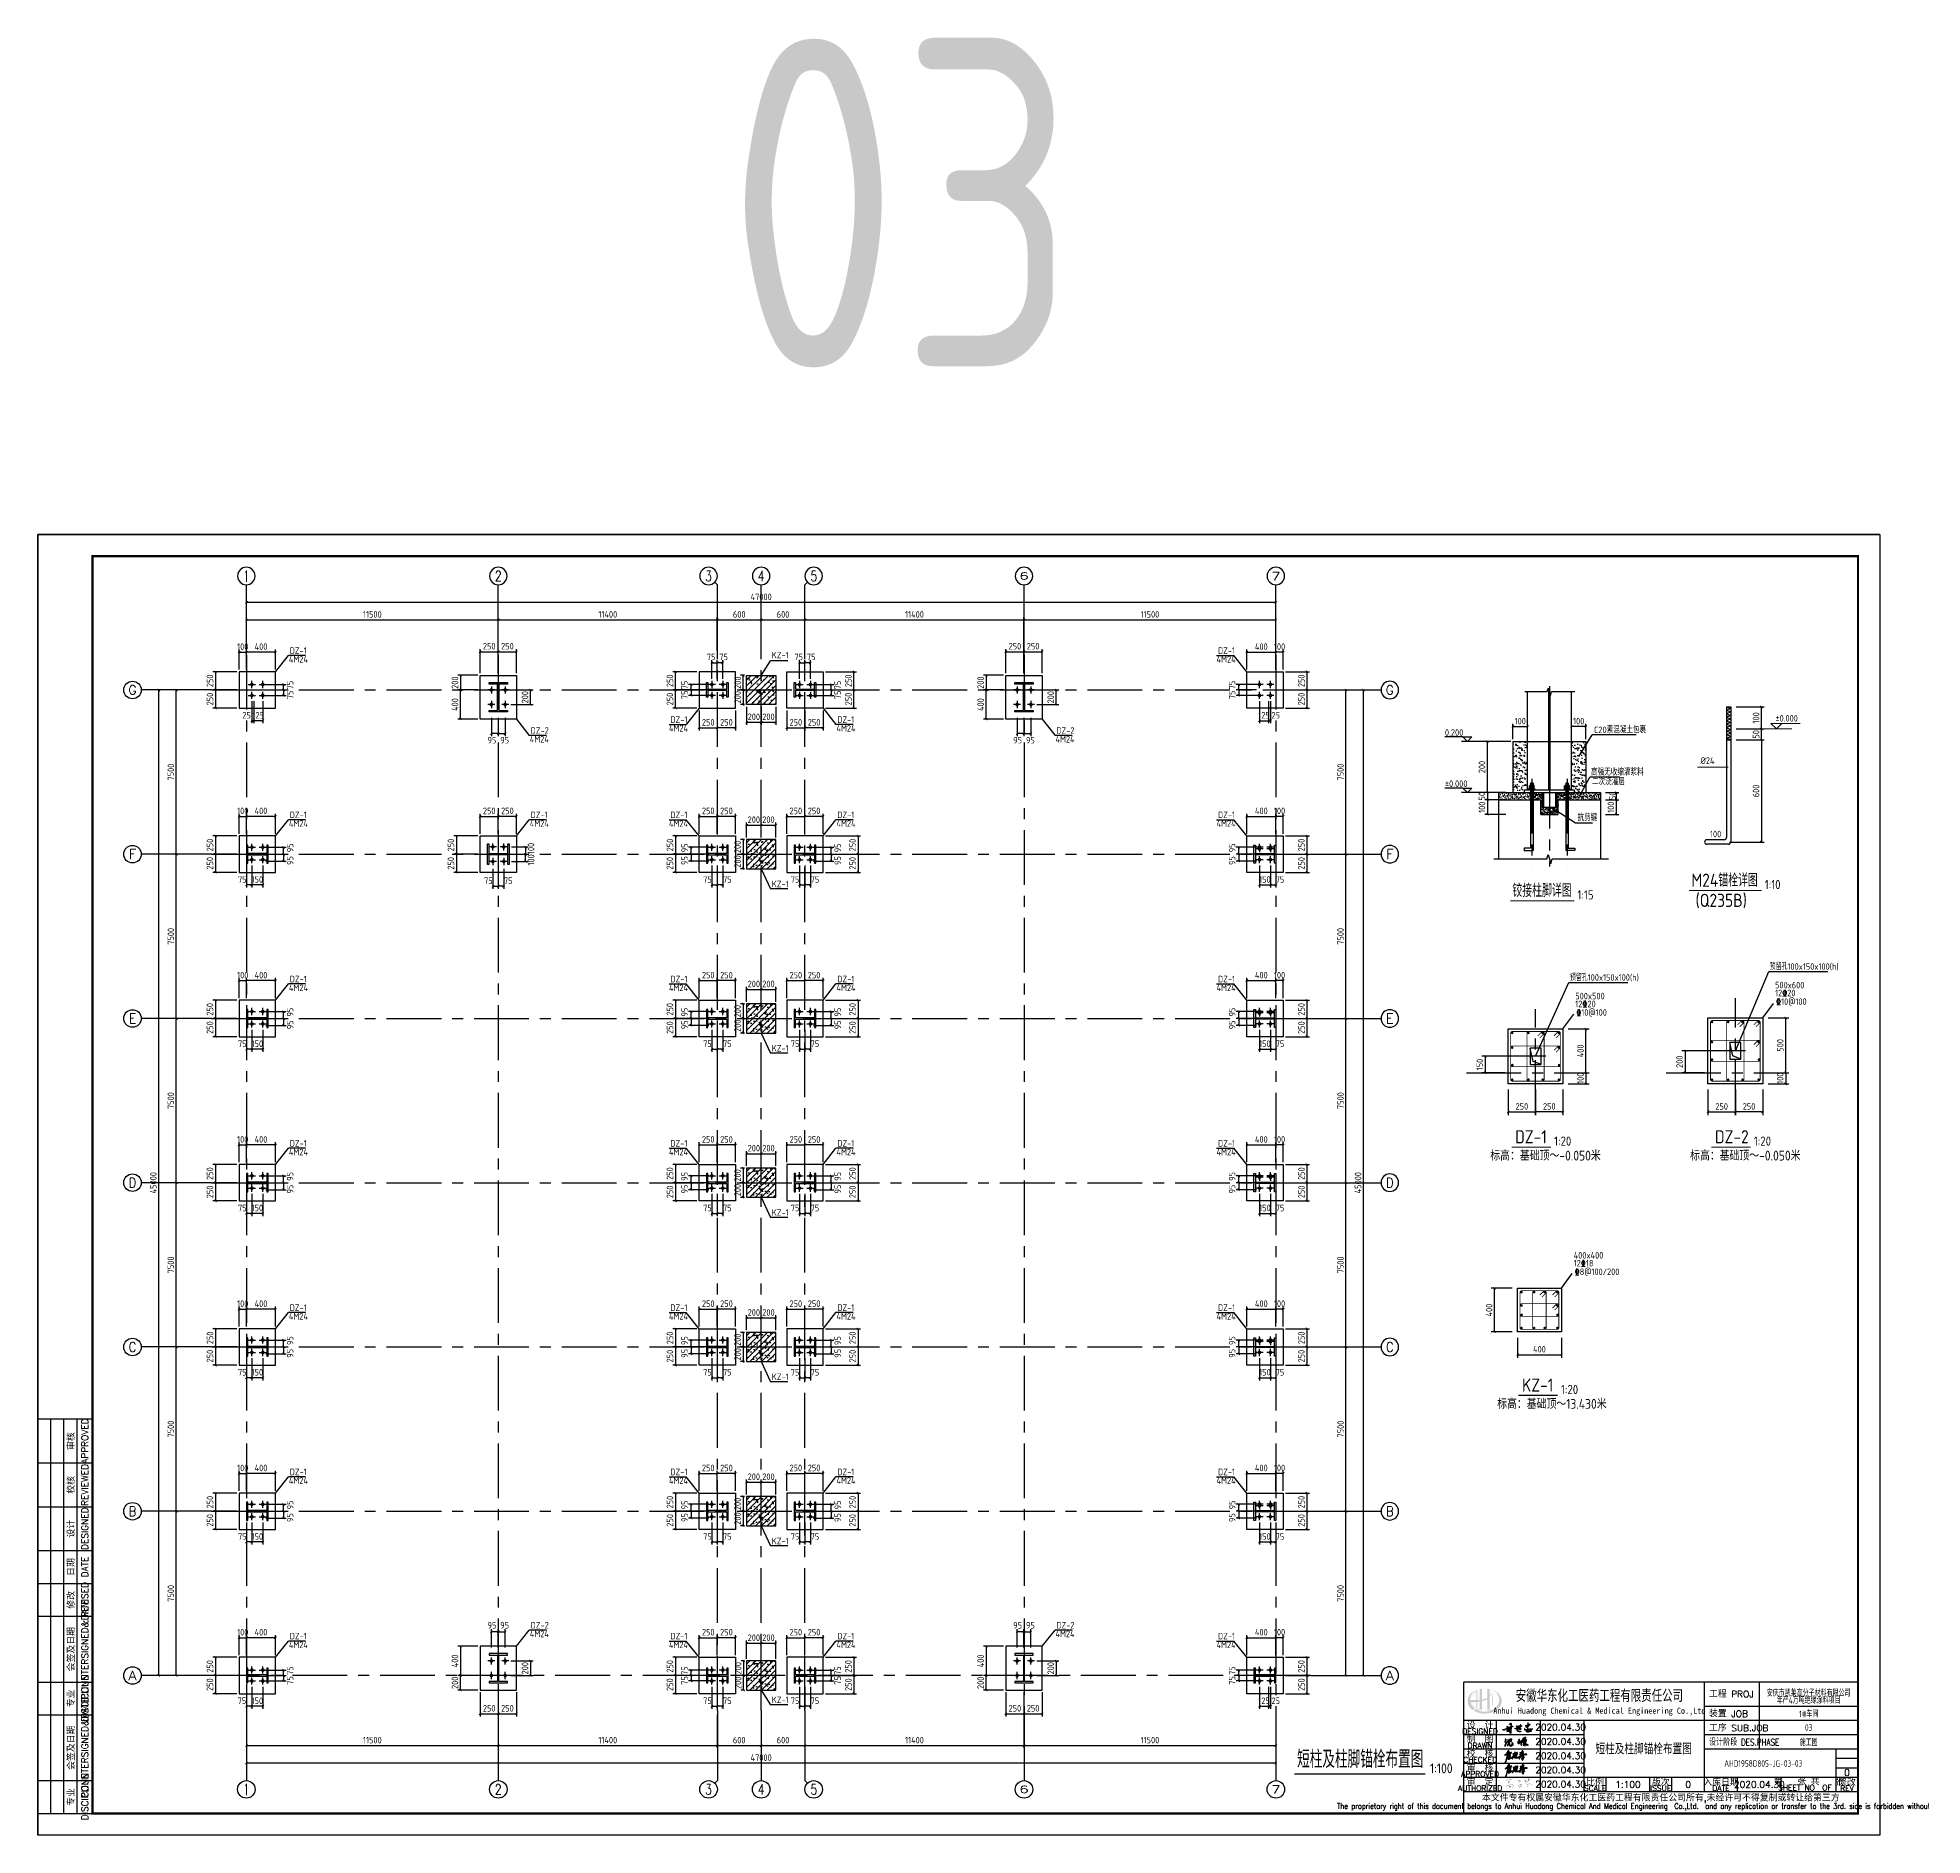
# Model space of a CAD drawing. Header units: millimetres. Extents: x 866309 to 879639, y 39442 to 44891.
# Drawn here: x 868454 to 869314, y 39447 to 40268 of the extents above; entities that cross this region are included whole.
import ezdxf
from ezdxf.enums import TextEntityAlignment as Align

# ---------------------------------------------------------------- set-up
doc = ezdxf.new("R2010")
doc.units = ezdxf.units.MM
doc.header["$LTSCALE"] = 1000
doc.header["$MEASUREMENT"] = 0
doc.linetypes.add('CENTER', pattern=[2, 1.25, -0.25, 0.25, -0.25])
doc.linetypes.add('DOTE', pattern=[2.42, 2, -0.2, 0.02, -0.2])
for name, color, linetype in [('AXIS', 3, 'Continuous'), ('AXIS_TEXT', 7, 'Continuous'), ('COLUMN', 9, 'Continuous'), ('D1', 112, 'Continuous'), ('D2', 6, 'Continuous'), ('DIM', 7, 'Continuous'), ('DIM_SYMB', 3, 'Continuous'), ('DOTE', 1, 'DOTE'), ('HATCH', 8, 'Continuous'), ('M_Prof', 2, 'Continuous'), ('NUM', 7, 'Continuous'), ('OTHER', 2, 'Continuous'), ('Prof', 2, 'Continuous'), ('PUB_DIM', 3, 'Continuous'), ('PUB_TEXT', 7, 'Continuous'), ('WINDOW', 4, 'Continuous'), ('图层4', 4, 'Continuous'), ('尺寸标注', 7, 'Continuous'), ('支撑', 6, 'Continuous'), ('柱', 2, 'Continuous'), ('柱平法箍筋', 24, 'Continuous'), ('柱平法纵筋', 7, 'Continuous'), ('柱集中标注', 2, 'Continuous'), ('标注', 7, 'Continuous'), ('梁', 4, 'Continuous'), ('梁集中标注', 2, 'Continuous'), ('檩条', 34, 'Continuous'), ('螺栓孔标注', 253, 'Continuous')]:
    doc.layers.add(name, color=color, linetype=linetype)
doc.layers.add('D3', color=62, linetype='Continuous', lineweight=9)
doc.styles.add('_TCH_AXIS', font='COMPLEX', dxfattribs={"bigfont": 'GBCBIG'})
doc.styles.add('COMPLEX', font='COMPLEX')
doc.styles.add('ECEC_TK', font='txt_l.shx', dxfattribs={"bigfont": 'hztxt_l.shx'})
doc.styles.add('ECEC_TQ', font='txt_l.shx', dxfattribs={"bigfont": 'hztxt_l.shx'})
doc.styles.add('ECEC_TQ_S', font='')
doc.styles.add('GBHZ', font='gbenor.shx', dxfattribs={"width": 0.9, "bigfont": 'gbcbig.shx'})
doc.styles.add('TS', font='tssdeng.shx', dxfattribs={"width": 0.8, "height": 2.5, "bigfont": 'tssdchn.shx'})
doc.styles.add('TSSD_REIN', font='tssdeng.shx', dxfattribs={"width": 0.7, "bigfont": 'tssdchn.shx'})
doc.styles.get('ECEC_TQ_S').set_extended_font_data('SimSun')
doc.dimstyles.new('Y10', dxfattribs={"dimscale": 0, "dimtxt": 3, "dimasz": 0.01, "dimexe": 1.2, "dimexo": 1, "dimgap": 1, "dimtad": 1, "dimdec": 0, "dimlfac": 10, "dimzin": 0, "dimdsep": 46, "dimtxsty": 'GBHZ', "dimblk1": 'DX', "dimblk2": 'DX', "dimsah": 1, "dimcen": 0.09, "dimdle": 1, "dimadec": 0, "dimazin": 0, "dimtfac": 1, "dimtdec": 0, "dimtix": 1, "dimtmove": 2, "dimatfit": 3, "dimldrblk": 'DX', "dimfxl": 0, "dimtolj": 1, "dimtzin": 0, "dimarcsym": 0})
doc.dimstyles.new('Y100', dxfattribs={"dimscale": 0, "dimtxt": 3, "dimasz": 0.01, "dimexe": 1.2, "dimexo": 2, "dimgap": 1, "dimtad": 1, "dimdec": 0, "dimlfac": 100, "dimzin": 0, "dimdsep": 46, "dimtxsty": 'GBHZ', "dimblk": 'DX', "dimcen": 0.09, "dimdle": 1, "dimclrd": 7, "dimclre": 7, "dimclrt": 7, "dimadec": 0, "dimazin": 0, "dimtfac": 1, "dimtdec": 0, "dimtix": 1, "dimtmove": 2, "dimatfit": 3, "dimldrblk": 'DX', "dimfxl": 0, "dimtolj": 1, "dimtzin": 0, "dimarcsym": 0})
doc.dimstyles.new('Y15', dxfattribs={"dimscale": 0, "dimtxt": 3, "dimasz": 0.01, "dimexe": 1.2, "dimexo": 1, "dimgap": 1, "dimtad": 1, "dimdec": 0, "dimlfac": 15, "dimzin": 0, "dimdsep": 46, "dimtxsty": 'GBHZ', "dimblk1": 'DX', "dimblk2": 'DX', "dimsah": 1, "dimcen": 0.09, "dimdle": 1, "dimadec": 0, "dimazin": 0, "dimtfac": 1, "dimtdec": 0, "dimtix": 1, "dimtmove": 2, "dimatfit": 3, "dimldrblk": 'DX', "dimfxl": 0, "dimtolj": 1, "dimtzin": 0, "dimarcsym": 0})
doc.dimstyles.new('Y20', dxfattribs={"dimscale": 0, "dimtxt": 3, "dimasz": 0.01, "dimexe": 1.5, "dimexo": 0.03, "dimgap": 1, "dimtad": 1, "dimdec": 0, "dimlfac": 20, "dimzin": 0, "dimdsep": 46, "dimtxsty": 'GBHZ', "dimblk1": 'DX', "dimblk2": 'DX', "dimsah": 1, "dimcen": 0.09, "dimdle": 1, "dimadec": 0, "dimazin": 0, "dimtfac": 1, "dimtdec": 0, "dimtix": 1, "dimtmove": 2, "dimatfit": 3, "dimldrblk": 'DX', "dimfxl": 0, "dimtolj": 1, "dimtzin": 0, "dimarcsym": 0})
doc.dimstyles.new('Y30', dxfattribs={"dimscale": 0, "dimtxt": 3, "dimasz": 0.01, "dimexe": 1.2, "dimexo": 1, "dimgap": 1, "dimtad": 1, "dimdec": 0, "dimlfac": 30, "dimzin": 0, "dimdsep": 46, "dimtxsty": 'GBHZ', "dimblk1": 'DX', "dimblk2": 'DX', "dimsah": 1, "dimcen": 0.09, "dimdle": 1, "dimadec": 0, "dimazin": 0, "dimtfac": 1, "dimtdec": 0, "dimtix": 1, "dimtmove": 2, "dimatfit": 3, "dimldrblk": 'DX', "dimfxl": 0, "dimtolj": 1, "dimtzin": 0, "dimarcsym": 0})
pattern_1 = [(37.5, (504019.9606, -184355.815), (-0.041995572, 1.2845491793), [0, -1.0133333333, 0, -1.1333333333, 0, -1.0833333333]), (7.5, (504019.9606, -184355.815), (1.179851137, 1.88143071), [0, -0.5466666667, 0, -0.9133333333, 0, -0.35]), (327.5, (504019.1406, -184355.815), (2.0760945745, 0.0037727024), [0, -0.3333333333, 0, -1.2, 0, -1.5666666667]), (317.5, (504019.1406, -184355.815), (2.004084403, 0.585117043), [0, -0.1666666667, 0, -0.7866666667, 0, -0.9])]
pattern_2 = [(37.5, (504019.9606, -184355.815), (-0.083991144, 2.569098359), [0, -2.026666667, 0, -2.266666667, 0, -2.166666667]), (7.5, (504019.9606, -184355.815), (2.359702274, 3.76286142), [0, -1.093333333, 0, -1.826666667, 0, -0.7]), (327.5, (504018.3206, -184355.815), (4.152189149, 0.007545405), [0, -0.666666667, 0, -2.4, 0, -3.133333333]), (317.5, (504018.3206, -184355.815), (4.008168806, 1.170234087), [0, -0.333333333, 0, -1.573333333, 0, -1.8])]

msp = doc.modelspace()

# ---------------------------------------------------------------- texts
for s, style, width, p in [('%%P0.000', 'GBHZ', 0.9, (869247.354, 39955.445)), ('%%C24', 'GBHZ', 0.9, (869213.183, 39936.105)), ('100', 'GBHZ', 0.9, (869217.458, 39902.597)), ('设计阶段 DES.PHASE', 'ECEC_TQ', 0.8, (869217.005, 39487.931))]:
    msp.add_text(s, height=3, dxfattribs=dict(style=style, width=width)).set_placement(p)
at = {"style": 'ECEC_TK'}
for s, p in [('审核', (868469.005, 39626.931)), ('APPROVED', (868475.505, 39626.931)), ('REVIEWED', (868475.505, 39606.931)), ('校核', (868469.005, 39606.931)), ('DESIGNED', (868475.505, 39586.931)), ('设计', (868469.005, 39586.931)), ('日期', (868469.005, 39569.431)), ('DATE', (868475.505, 39569.431)), ('REVISED', (868475.505, 39554.431)), ('修改', (868469.005, 39554.431)), ('COUNTERSIGNED&DATE', (868475.505, 39531.931)), ('会签及日期', (868469.005, 39531.931)), ('DISCIPLINE', (868475.505, 39509.431)), ('专业', (868469.005, 39509.431)), ('COUNTERSIGNED&DATE', (868475.505, 39486.931)), ('会签及日期', (868469.005, 39486.931)), ('DISCIPLINE', (868475.505, 39464.431)), ('专业', (868469.005, 39464.431))]:
    msp.add_text(s, height=3, rotation=90, dxfattribs=at).set_placement(p, align=Align.MIDDLE)
for s, height, style, width, p in [('安徽华东化工医药工程有限责任公司', 5, 'ECEC_TQ_S', 0.7, (869166.954, 39510.931)), ('Anhui Huadong Chemical & Medical Engineering Co.,Ltd', 2.8, 'ECEC_TQ_S', 0.85, (869166.954, 39503.431)), ('The proprietary right of this document belongs to Anhui Huadong Chemical And Medical Engineering  Co.,Ltd.  and any replication or transfer to the 3rd. side is forbidden without its permission. ', 2.5, 'ECEC_TQ', 0.72, (869195.005, 39459.931))]:
    msp.add_text(s, height=height, dxfattribs=dict(style=style, width=width)).set_placement(p, align=Align.MIDDLE)
at = {"style": 'ECEC_TQ'}
for s, p in [('工程 PROJ', (869217.005, 39509.931)), ('装置 JOB', (869217.005, 39500.931)), ('工序 SUB.JOB', (869217.005, 39494.431))]:
    msp.add_text(s, height=3, dxfattribs=at).set_placement(p)
for s, height, p in [('DESIGNED', 2.5, (869112.505, 39494.431)), ('制  图', 3, (869112.505, 39490.931)), ('设  计', 3, (869112.505, 39497.431)), ('DRAWN', 2.5, (869112.505, 39487.931)), ('校  核', 3, (869112.505, 39484.431)), ('APPROVED', 2.5, (869112.505, 39474.931)), ('CHECKED', 2.5, (869112.505, 39481.431)), ('审  核', 3, (869112.505, 39477.931)), ('AUTHORIZED', 2.5, (869112.505, 39468.431)), ('审  定', 3, (869112.505, 39471.431)), ('本文件专有权属安徽华东化工医药工程有限责任公司所有,未经许可不得复制或转让给第三方', 3, (869195.005, 39463.931)), ('SCALE', 2.5, (869165.005, 39468.431)), ('比例', 3, (869165.005, 39471.431)), ('ISSUE', 2.5, (869195.005, 39468.431)), ('版次', 3, (869195.005, 39471.431)), ('入库日期', 3, (869222.505, 39471.431)), ('DATE', 2.5, (869222.505, 39468.431)), ('第   张 共   张', 3, (869262.505, 39471.681)), ('SHEET NO  OF  ', 2.5, (869262.505, 39468.681)), ('修改', 3, (869280.005, 39471.431)), ('REV', 2.5, (869280.005, 39468.431))]:
    msp.add_text(s, height=height, dxfattribs=at).set_placement(p, align=Align.MIDDLE)
at = {"ltscale": 2, "style": 'GBHZ'}
msp.add_text('1:100', height=4.5, rotation=0.204441, dxfattribs=at).set_placement((869089.605, 39475.226))
at = {"style": 'ECEC_TQ'}
for tag, text, p in [('2020.04.30', ' ', (869149.249, 39496.259)), ('2020.04.30', ' ', (869149.249, 39489.759)), ('2020.04.30', ' ', (869149.249, 39483.259)), ('2020.04.30', ' ', (869149.249, 39476.759)), ('0', '0', (869280.005, 39475.598)), ('2020.04.30', ' ', (869149.249, 39470.259)), ('1:100', '1:100', (869180.005, 39470.181)), ('0', '0', (869207.505, 39470.181)), ('2020.04.30', ' ', (869240.005, 39470.181))]:
    msp.add_attdef(tag, text=text, height=3, dxfattribs=at).set_placement(p, align=Align.MIDDLE)
at = {"layer": 'AXIS', "style": 'TSSD_REIN', "width": 0.7}
for s, p in [('安庆市凯莱高分子材料有限公司', (869262.505, 39512.207)), ('年产4万吨绝缘涂料项目', (869262.505, 39508.977)), ('1#车间', (869262.505, 39502.681)), ('03', (869262.505, 39496.181)), ('施工图', (869262.505, 39489.681)), ('AHD1958D805-JG-03-03', (869241.783, 39479.724))]:
    msp.add_text(s, height=3, dxfattribs=at).set_placement(p, align=Align.MIDDLE)
at = {"layer": 'NUM', "style": 'GBHZ'}
msp.add_text('短柱及柱脚锚栓布置图', height=8, dxfattribs=at).set_placement((869028.972, 39477.694))
at = {"layer": 'PUB_TEXT', "style": 'GBHZ'}
for s, height, p in [('铰接柱脚详图', 6, (869127.261, 39875.324)), ('M24锚栓详图', 6, (869208.924, 39880.024)), ('1:10', 4.2, (869242.469, 39878.942)), ('1:15', 4.2, (869156.967, 39874.242)), ('(Q235B)', 6, (869210.857, 39870.821)), ('DZ-1', 6, (869128.515, 39762.864)), ('DZ-2', 6, (869219.712, 39762.864)), ('标高：基础顶～-0.050米', 4.5, (869117.177, 39755.028)), ('1:20', 4.2, (869146.288, 39761.782)), ('标高：基础顶～-0.050米', 4.5, (869208.375, 39755.028)), ('1:20', 4.2, (869237.486, 39761.782)), ('KZ-1', 6, (869131.643, 39649.491)), ('标高：基础顶～13.430米', 4.5, (869120.306, 39641.655)), ('1:20', 4.2, (869149.417, 39648.409))]:
    msp.add_text(s, height=height, dxfattribs=at).set_placement(p)
at = {"layer": 'PUB_TEXT', "style": 'TS', "width": 0.8}
msp.add_text('短柱及柱脚锚栓布置图', height=5, dxfattribs=at).set_placement((869187.171, 39486.685), align=Align.MIDDLE)
at = {"layer": '柱集中标注', "style": 'GBHZ', "width": 0.9}
for s, p in [('4M24', (868568.68, 39982.392)), ('DZ-1', (868569.021, 39986.364)), ('KZ-1', (868789.142, 39984.288)), ('4M24', (868992.206, 39982.392)), ('DZ-1', (868992.825, 39986.364)), ('DZ-1', (868742.825, 39954.858)), ('DZ-1', (868819.021, 39954.858)), ('4M24', (868678.68, 39945.887)), ('DZ-2', (868679.021, 39949.858)), ('4M24', (868742.206, 39950.887)), ('4M24', (868818.68, 39950.887)), ('4M24', (868918.68, 39945.887)), ('DZ-2', (868919.021, 39949.858)), ('DZ-1', (868569.021, 39911.364)), ('DZ-1', (868679.021, 39911.364)), ('DZ-1', (868742.825, 39911.364)), ('DZ-1', (868819.021, 39911.364)), ('DZ-1', (868992.825, 39911.364)), ('4M24', (868568.68, 39907.392)), ('4M24', (868678.68, 39907.392)), ('4M24', (868742.206, 39907.392)), ('4M24', (868818.68, 39907.392)), ('4M24', (868992.206, 39907.392)), ('KZ-1', (868789.142, 39879.779)), ('预留孔100x150x100(h)', (869244.714, 39842.102)), ('DZ-1', (868569.021, 39836.364)), ('DZ-1', (868742.825, 39836.364)), ('DZ-1', (868819.021, 39836.364)), ('DZ-1', (868992.825, 39836.364)), ('预留孔100x150x100(h)', (869153.517, 39837.102)), ('500x600', (869247.156, 39833.623)), ('4M24', (868568.68, 39832.392)), ('4M24', (868742.206, 39832.392)), ('4M24', (868818.68, 39832.392)), ('4M24', (868992.206, 39832.392)), ('12%%13220', (869155.959, 39825.023)), ('500x500', (869155.959, 39828.623)), ('12%%13220', (869247.156, 39830.023)), ('%%13210@100', (869247.603, 39826.101)), ('%%13210@100', (869156.406, 39821.101)), ('KZ-1', (868789.142, 39804.779)), ('4M24', (868568.68, 39757.392)), ('DZ-1', (868569.021, 39761.364)), ('4M24', (868742.206, 39757.392)), ('DZ-1', (868742.825, 39761.364)), ('4M24', (868818.68, 39757.392)), ('DZ-1', (868819.021, 39761.364)), ('4M24', (868992.206, 39757.392)), ('DZ-1', (868992.825, 39761.364)), ('KZ-1', (868789.142, 39729.779)), ('12%%13218', (869155.23, 39706.651)), ('400x400', (869155.23, 39710.251)), ('%%1328@100/200', (869155.677, 39702.728)), ('DZ-1', (868569.021, 39686.364)), ('DZ-1', (868742.825, 39686.364)), ('DZ-1', (868819.021, 39686.364)), ('DZ-1', (868992.825, 39686.364)), ('4M24', (868568.68, 39682.392)), ('4M24', (868742.206, 39682.392)), ('4M24', (868818.68, 39682.392)), ('4M24', (868992.206, 39682.392)), ('KZ-1', (868789.142, 39654.779)), ('DZ-1', (868569.021, 39611.364)), ('DZ-1', (868742.825, 39611.364)), ('DZ-1', (868819.021, 39611.364)), ('DZ-1', (868992.825, 39611.364)), ('4M24', (868568.68, 39607.392)), ('4M24', (868742.206, 39607.392)), ('4M24', (868818.68, 39607.392)), ('4M24', (868992.206, 39607.392)), ('KZ-1', (868789.142, 39579.779)), ('DZ-2', (868679.021, 39541.364)), ('DZ-2', (868919.021, 39541.364)), ('4M24', (868568.68, 39532.392)), ('DZ-1', (868569.021, 39536.364)), ('4M24', (868678.68, 39537.392)), ('4M24', (868742.206, 39532.392)), ('DZ-1', (868742.825, 39536.364)), ('4M24', (868818.68, 39532.392)), ('DZ-1', (868819.021, 39536.364)), ('4M24', (868918.68, 39537.392)), ('4M24', (868992.206, 39532.392)), ('DZ-1', (868992.825, 39536.364)), ('KZ-1', (868789.142, 39507.294))]:
    msp.add_text(s, height=3, dxfattribs=at).set_placement(p)
at = {"layer": '梁集中标注', "style": 'GBHZ', "width": 0.9}
msp.add_text('03', height=150, dxfattribs=at).set_placement((868768.72, 40117.202))
at = {"layer": '螺栓孔标注', "style": 'GBHZ'}
for s, p in [('0.200', (869096.435, 39948.941)), ('C20素混凝土包裹', (869164.505, 39950.175)), ('高强无收缩灌浆料', (869163.172, 39930.851)), ('%%P0.000', (869096.435, 39925.592)), ('二次浇灌层', (869163.589, 39926.505)), ('抗剪键', (869157.01, 39910.066, 6))]:
    msp.add_text(s, height=3, dxfattribs=at).set_placement(p)

# ---------------------------------------------------------------- blocks, each defined once
blk = doc.blocks.new('DX')
at = {"color": 0, "linetype": 'ByBlock', "const_width": 40}
blk.add_lwpolyline([(-54, -51), (46, 49)], dxfattribs=at)
blk = doc.blocks.new('*D27')
at = {"layer": 'Defpoints', "color": 0, "linetype": 'ByBlock', "transparency": 16777216}
for p in [(869168.81, 39919.69), (869168.81, 39913.02), (869174.71, 39919.69)]:
    blk.add_point(p, dxfattribs=at)
at = {"layer": 'dim', "color": 0, "linetype": 'ByBlock', "lineweight": -2, "transparency": 16777216}
for p, q in [((869169.81, 39919.69), (869175.91, 39919.69)), ((869169.81, 39913.02), (869175.91, 39913.02)), ((869174.71, 39913.03), (869174.71, 39919.68))]:
    blk.add_line(p, q, dxfattribs=at)
at = {"layer": 'dim', "color": 0, "linetype": 'ByBlock', "lineweight": -2, "transparency": 16777216, "xscale": 0.01, "yscale": 0.01, "zscale": 0.01}
for p, rotation in [((869174.71, 39913.02), 270), ((869174.71, 39919.69), 90)]:
    blk.add_blockref('DX', p, dxfattribs=dict(at, rotation=rotation))
at = {"layer": 'dim', "color": 0, "linetype": 'ByBlock', "transparency": 16777216, "insert": (869172.21, 39916.35), "char_height": 3, "attachment_point": 5, "rotation": 90, "style": 'GBHZ'}
blk.add_mtext('\\A1;100', dxfattribs=at)
blk = doc.blocks.new('*D28')
at = {"layer": 'Defpoints', "color": 0, "linetype": 'ByBlock', "transparency": 16777216}
for p in [(869168.81, 39923.02), (869174.71, 39923.02), (869168.81, 39919.69)]:
    blk.add_point(p, dxfattribs=at)
at = {"layer": 'dim', "color": 0, "linetype": 'ByBlock', "lineweight": -2, "transparency": 16777216}
for p, q in [((869169.81, 39923.02), (869175.91, 39923.02)), ((869174.71, 39919.7), (869174.71, 39923.01)), ((869169.81, 39919.69), (869175.91, 39919.69))]:
    blk.add_line(p, q, dxfattribs=at)
at = {"layer": 'dim', "color": 0, "linetype": 'ByBlock', "lineweight": -2, "transparency": 16777216, "xscale": 0.01, "yscale": 0.01, "zscale": 0.01}
for p, rotation in [((869174.71, 39923.02), 90), ((869174.71, 39919.69), 270)]:
    blk.add_blockref('DX', p, dxfattribs=dict(at, rotation=rotation))
at = {"layer": 'dim', "color": 0, "linetype": 'ByBlock', "transparency": 16777216, "insert": (869172.92, 39921.55), "char_height": 3, "attachment_point": 5, "rotation": 90, "style": 'GBHZ'}
blk.add_mtext('\\A1;50', dxfattribs=at)
blk = doc.blocks.new('*D29')
at = {"layer": 'Defpoints', "color": 0, "linetype": 'ByBlock', "transparency": 16777216}
for p in [(869125.33, 39787.43), (869137.83, 39787.43), (869137.83, 39777.24)]:
    blk.add_point(p, dxfattribs=at)
at = {"layer": 'dim', "color": 0, "linetype": 'ByBlock', "lineweight": -2, "transparency": 16777216}
for p, q in [((869125.33, 39787.4), (869125.33, 39775.74)), ((869137.83, 39787.4), (869137.83, 39775.74)), ((869125.34, 39777.24), (869137.82, 39777.24))]:
    blk.add_line(p, q, dxfattribs=at)
at = {"layer": 'dim', "color": 0, "linetype": 'ByBlock', "lineweight": -2, "transparency": 16777216, "xscale": 0.01, "yscale": 0.01, "zscale": 0.01, "rotation": 180}
blk.add_blockref('DX', (869125.33, 39777.24), dxfattribs=at)
at = {"layer": 'dim', "color": 0, "linetype": 'ByBlock', "lineweight": -2, "transparency": 16777216, "xscale": 0.01, "yscale": 0.01, "zscale": 0.01}
blk.add_blockref('DX', (869137.83, 39777.24), dxfattribs=at)
at = {"layer": 'dim', "color": 0, "linetype": 'ByBlock', "transparency": 16777216, "insert": (869131.58, 39779.74), "char_height": 3, "attachment_point": 5, "style": 'GBHZ'}
blk.add_mtext('\\A1;250', dxfattribs=at)
blk = doc.blocks.new('*D30')
at = {"layer": 'Defpoints', "color": 0, "linetype": 'ByBlock', "transparency": 16777216}
for p in [(869152.72, 39815.11), (869160.82, 39815.11), (869152.72, 39795.11)]:
    blk.add_point(p, dxfattribs=at)
at = {"layer": 'dim', "color": 0, "linetype": 'ByBlock', "lineweight": -2, "transparency": 16777216}
for p, q in [((869152.75, 39815.11), (869162.32, 39815.11)), ((869160.82, 39795.12), (869160.82, 39815.1)), ((869152.75, 39795.11), (869162.32, 39795.11))]:
    blk.add_line(p, q, dxfattribs=at)
at = {"layer": 'dim', "color": 0, "linetype": 'ByBlock', "lineweight": -2, "transparency": 16777216, "xscale": 0.01, "yscale": 0.01, "zscale": 0.01}
for p, rotation in [((869160.82, 39815.11), 90), ((869160.82, 39795.11), 270)]:
    blk.add_blockref('DX', p, dxfattribs=dict(at, rotation=rotation))
at = {"layer": 'dim', "color": 0, "linetype": 'ByBlock', "transparency": 16777216, "insert": (869158.32, 39805.11), "char_height": 3, "attachment_point": 5, "rotation": 90, "style": 'GBHZ'}
blk.add_mtext('\\A1;400', dxfattribs=at)
blk = doc.blocks.new('*D31')
at = {"layer": 'Defpoints', "color": 0, "linetype": 'ByBlock', "transparency": 16777216}
for p in [(869152.72, 39795.11), (869152.72, 39790.11), (869160.82, 39790.11)]:
    blk.add_point(p, dxfattribs=at)
at = {"layer": 'dim', "color": 0, "linetype": 'ByBlock', "lineweight": -2, "transparency": 16777216}
for p, q in [((869152.75, 39795.11), (869162.32, 39795.11)), ((869160.82, 39795.12), (869160.82, 39795.13)), ((869160.82, 39795.11), (869160.82, 39790.11)), ((869152.75, 39790.11), (869162.32, 39790.11)), ((869160.82, 39790.1), (869160.82, 39790.09))]:
    blk.add_line(p, q, dxfattribs=at)
at = {"layer": 'dim', "color": 0, "linetype": 'ByBlock', "lineweight": -2, "transparency": 16777216, "xscale": 0.01, "yscale": 0.01, "zscale": 0.01}
for p, rotation in [((869160.82, 39795.11), 270), ((869160.82, 39790.11), 90)]:
    blk.add_blockref('DX', p, dxfattribs=dict(at, rotation=rotation))
at = {"layer": 'dim', "color": 0, "linetype": 'ByBlock', "transparency": 16777216, "insert": (869158.32, 39792.61), "char_height": 3, "attachment_point": 5, "rotation": 90, "style": 'GBHZ'}
blk.add_mtext('\\A1;100', dxfattribs=at)
blk = doc.blocks.new('*D32')
at = {"layer": 'Defpoints', "color": 0, "linetype": 'ByBlock', "transparency": 16777216}
for p in [(869137.83, 39787.43), (869150.33, 39787.43), (869137.83, 39777.24)]:
    blk.add_point(p, dxfattribs=at)
at = {"layer": 'dim', "color": 0, "linetype": 'ByBlock', "lineweight": -2, "transparency": 16777216}
for p, q in [((869137.83, 39787.4), (869137.83, 39775.74)), ((869150.33, 39787.4), (869150.33, 39775.74)), ((869150.32, 39777.24), (869137.84, 39777.24))]:
    blk.add_line(p, q, dxfattribs=at)
at = {"layer": 'dim', "color": 0, "linetype": 'ByBlock', "lineweight": -2, "transparency": 16777216, "xscale": 0.01, "yscale": 0.01, "zscale": 0.01, "rotation": 180}
blk.add_blockref('DX', (869137.83, 39777.24), dxfattribs=at)
at = {"layer": 'dim', "color": 0, "linetype": 'ByBlock', "lineweight": -2, "transparency": 16777216, "xscale": 0.01, "yscale": 0.01, "zscale": 0.01}
blk.add_blockref('DX', (869150.33, 39777.24), dxfattribs=at)
at = {"layer": 'dim', "color": 0, "linetype": 'ByBlock', "transparency": 16777216, "insert": (869144.08, 39779.74), "char_height": 3, "attachment_point": 5, "style": 'GBHZ'}
blk.add_mtext('\\A1;250', dxfattribs=at)
blk = doc.blocks.new('*D33')
at = {"layer": 'Defpoints', "color": 0, "linetype": 'ByBlock', "transparency": 16777216}
for p in [(869123.84, 39802.61), (869114.87, 39795.11), (869123.84, 39795.11)]:
    blk.add_point(p, dxfattribs=at)
at = {"layer": 'dim', "color": 0, "linetype": 'ByBlock', "lineweight": -2, "transparency": 16777216}
for p, q in [((869123.81, 39802.61), (869113.37, 39802.61)), ((869114.87, 39802.6), (869114.87, 39795.12)), ((869123.81, 39795.11), (869113.37, 39795.11))]:
    blk.add_line(p, q, dxfattribs=at)
at = {"layer": 'dim', "color": 0, "linetype": 'ByBlock', "lineweight": -2, "transparency": 16777216, "xscale": 0.01, "yscale": 0.01, "zscale": 0.01}
for p, rotation in [((869114.87, 39802.61), 90), ((869114.87, 39795.11), 270)]:
    blk.add_blockref('DX', p, dxfattribs=dict(at, rotation=rotation))
at = {"layer": 'dim', "color": 0, "linetype": 'ByBlock', "transparency": 16777216, "insert": (869112.37, 39798.86), "char_height": 3, "attachment_point": 5, "rotation": 90, "style": 'GBHZ'}
blk.add_mtext('\\A1;150', dxfattribs=at)
blk = doc.blocks.new('*D34')
at = {"layer": 'Defpoints', "color": 0, "linetype": 'ByBlock', "transparency": 16777216}
for p in [(869125.24, 39923.02), (869115.84, 39919.69), (869125.24, 39919.69)]:
    blk.add_point(p, dxfattribs=at)
at = {"layer": 'dim', "color": 0, "linetype": 'ByBlock', "lineweight": -2, "transparency": 16777216}
for p, q in [((869124.24, 39923.02), (869114.64, 39923.02)), ((869115.84, 39923.03), (869115.84, 39923.04)), ((869115.84, 39923.02), (869115.84, 39919.69)), ((869124.24, 39919.69), (869114.64, 39919.69)), ((869115.84, 39919.68), (869115.84, 39919.67))]:
    blk.add_line(p, q, dxfattribs=at)
at = {"layer": 'dim', "color": 0, "linetype": 'ByBlock', "lineweight": -2, "transparency": 16777216, "xscale": 0.01, "yscale": 0.01, "zscale": 0.01}
for p, rotation in [((869115.84, 39923.02), 270), ((869115.84, 39919.69), 90)]:
    blk.add_blockref('DX', p, dxfattribs=dict(at, rotation=rotation))
at = {"layer": 'dim', "color": 0, "linetype": 'ByBlock', "transparency": 16777216, "insert": (869113.34, 39921.35), "char_height": 3, "attachment_point": 5, "rotation": 90, "style": 'GBHZ'}
blk.add_mtext('\\A1;50', dxfattribs=at)
blk = doc.blocks.new('*D35')
at = {"layer": 'Defpoints', "color": 0, "linetype": 'ByBlock', "transparency": 16777216}
for p in [(869115.84, 39913.02), (869125.24, 39919.69), (869125.24, 39913.02)]:
    blk.add_point(p, dxfattribs=at)
at = {"layer": 'dim', "color": 0, "linetype": 'ByBlock', "lineweight": -2, "transparency": 16777216}
for p, q in [((869124.24, 39919.69), (869114.64, 39919.69)), ((869124.24, 39913.02), (869114.64, 39913.02)), ((869115.84, 39919.68), (869115.84, 39913.03))]:
    blk.add_line(p, q, dxfattribs=at)
at = {"layer": 'dim', "color": 0, "linetype": 'ByBlock', "lineweight": -2, "transparency": 16777216, "xscale": 0.01, "yscale": 0.01, "zscale": 0.01}
for p, rotation in [((869115.84, 39913.02), 270), ((869115.84, 39919.69), 90)]:
    blk.add_blockref('DX', p, dxfattribs=dict(at, rotation=rotation))
at = {"layer": 'dim', "color": 0, "linetype": 'ByBlock', "transparency": 16777216, "insert": (869113.34, 39916.35), "char_height": 3, "attachment_point": 5, "rotation": 90, "style": 'GBHZ'}
blk.add_mtext('\\A1;100', dxfattribs=at)
blk = doc.blocks.new('*D36')
at = {"layer": 'Defpoints', "color": 0, "linetype": 'ByBlock', "transparency": 16777216}
for p in [(869134.18, 39953.16), (869127.51, 39946.37), (869134.18, 39946.91)]:
    blk.add_point(p, dxfattribs=at)
at = {"layer": 'dim', "color": 0, "linetype": 'ByBlock', "lineweight": -2, "transparency": 16777216}
for p, q in [((869127.51, 39947.37), (869127.51, 39954.36)), ((869127.52, 39953.16), (869134.17, 39953.16)), ((869134.18, 39947.91), (869134.18, 39954.36))]:
    blk.add_line(p, q, dxfattribs=at)
at = {"layer": 'dim', "color": 0, "linetype": 'ByBlock', "lineweight": -2, "transparency": 16777216, "xscale": 0.01, "yscale": 0.01, "zscale": 0.01, "rotation": 180}
blk.add_blockref('DX', (869127.51, 39953.16), dxfattribs=at)
at = {"layer": 'dim', "color": 0, "linetype": 'ByBlock', "lineweight": -2, "transparency": 16777216, "xscale": 0.01, "yscale": 0.01, "zscale": 0.01}
blk.add_blockref('DX', (869134.18, 39953.16), dxfattribs=at)
at = {"layer": 'dim', "color": 0, "linetype": 'ByBlock', "transparency": 16777216, "insert": (869130.84, 39955.66), "char_height": 3, "attachment_point": 5, "style": 'GBHZ'}
blk.add_mtext('\\A1;100', dxfattribs=at)
blk = doc.blocks.new('*D37')
at = {"layer": 'Defpoints', "color": 0, "linetype": 'ByBlock', "transparency": 16777216}
for p in [(869115.84, 39946.37), (869127.51, 39946.37), (869125.24, 39923.02)]:
    blk.add_point(p, dxfattribs=at)
at = {"layer": 'dim', "color": 0, "linetype": 'ByBlock', "lineweight": -2, "transparency": 16777216}
for p, q in [((869126.51, 39946.37), (869114.64, 39946.37)), ((869115.84, 39923.03), (869115.84, 39946.36)), ((869124.24, 39923.02), (869114.64, 39923.02))]:
    blk.add_line(p, q, dxfattribs=at)
at = {"layer": 'dim', "color": 0, "linetype": 'ByBlock', "lineweight": -2, "transparency": 16777216, "xscale": 0.01, "yscale": 0.01, "zscale": 0.01}
for p, rotation in [((869115.84, 39946.37), 90), ((869115.84, 39923.02), 270)]:
    blk.add_blockref('DX', p, dxfattribs=dict(at, rotation=rotation))
at = {"layer": 'dim', "color": 0, "linetype": 'ByBlock', "transparency": 16777216, "insert": (869113.34, 39934.69), "char_height": 3, "attachment_point": 5, "rotation": 90, "style": 'GBHZ'}
blk.add_mtext('\\A1;200', dxfattribs=at)
blk = doc.blocks.new('*D38')
at = {"layer": 'Defpoints', "color": 0, "linetype": 'ByBlock', "transparency": 16777216}
for p in [(869154.18, 39953.16), (869154.18, 39946.91), (869160.84, 39946.37)]:
    blk.add_point(p, dxfattribs=at)
at = {"layer": 'dim', "color": 0, "linetype": 'ByBlock', "lineweight": -2, "transparency": 16777216}
for p, q in [((869154.18, 39947.91), (869154.18, 39954.36)), ((869160.83, 39953.16), (869154.19, 39953.16)), ((869160.84, 39947.37), (869160.84, 39954.36))]:
    blk.add_line(p, q, dxfattribs=at)
at = {"layer": 'dim', "color": 0, "linetype": 'ByBlock', "lineweight": -2, "transparency": 16777216, "xscale": 0.01, "yscale": 0.01, "zscale": 0.01, "rotation": 180}
blk.add_blockref('DX', (869154.18, 39953.16), dxfattribs=at)
at = {"layer": 'dim', "color": 0, "linetype": 'ByBlock', "lineweight": -2, "transparency": 16777216, "xscale": 0.01, "yscale": 0.01, "zscale": 0.01}
blk.add_blockref('DX', (869160.84, 39953.16), dxfattribs=at)
at = {"layer": 'dim', "color": 0, "linetype": 'ByBlock', "transparency": 16777216, "insert": (869157.51, 39955.66), "char_height": 3, "attachment_point": 5, "style": 'GBHZ'}
blk.add_mtext('\\A1;100', dxfattribs=at)
blk = doc.blocks.new('*D24')
at = {"layer": 'Defpoints', "color": 0, "transparency": 16777216}
for p in [(869228.36, 39947.12), (869225.38, 39900.45), (869240.97, 39900.45)]:
    blk.add_point(p, dxfattribs=at)
at = {"layer": 'dim', "color": 0, "lineweight": -2, "transparency": 16777216}
for p, q in [((869229.36, 39947.12), (869242.17, 39947.12)), ((869240.97, 39947.11), (869240.97, 39900.46)), ((869226.38, 39900.45), (869242.17, 39900.45))]:
    blk.add_line(p, q, dxfattribs=at)
at = {"layer": 'dim', "color": 0, "lineweight": -2, "transparency": 16777216, "xscale": 0.01, "yscale": 0.01, "zscale": 0.01}
for p, rotation in [((869240.97, 39947.12), 90), ((869240.97, 39900.45), 270)]:
    blk.add_blockref('DX', p, dxfattribs=dict(at, rotation=rotation))
at = {"layer": 'dim', "color": 0, "transparency": 16777216, "insert": (869238.47, 39923.79), "char_height": 3, "attachment_point": 5, "rotation": 90, "style": 'GBHZ'}
blk.add_mtext('\\A1;600', dxfattribs=at)
blk = doc.blocks.new('*D25')
at = {"layer": 'Defpoints', "color": 0, "linetype": 'ByBlock', "transparency": 16777216}
for p in [(869228.36, 39952.12), (869240.97, 39952.12), (869228.36, 39947.12)]:
    blk.add_point(p, dxfattribs=at)
at = {"layer": 'dim', "color": 0, "linetype": 'ByBlock', "lineweight": -2, "transparency": 16777216}
for p, q in [((869229.36, 39952.12), (869242.17, 39952.12)), ((869240.97, 39947.13), (869240.97, 39952.11)), ((869229.36, 39947.12), (869242.17, 39947.12))]:
    blk.add_line(p, q, dxfattribs=at)
at = {"layer": 'dim', "color": 0, "linetype": 'ByBlock', "lineweight": -2, "transparency": 16777216, "xscale": 0.01, "yscale": 0.01, "zscale": 0.01}
for p, rotation in [((869240.97, 39947.12), 270), ((869240.97, 39952.12), 90)]:
    blk.add_blockref('DX', p, dxfattribs=dict(at, rotation=rotation))
at = {"layer": 'dim', "color": 0, "linetype": 'ByBlock', "transparency": 16777216, "insert": (869238.47, 39949.62), "char_height": 3, "attachment_point": 5, "rotation": 90, "style": 'GBHZ'}
blk.add_mtext('\\A1;50', dxfattribs=at)
blk = doc.blocks.new('*D26')
at = {"layer": 'Defpoints', "color": 0, "linetype": 'ByBlock', "transparency": 16777216}
for p in [(869228.36, 39962.15), (869240.97, 39962.15), (869228.36, 39952.12)]:
    blk.add_point(p, dxfattribs=at)
at = {"layer": 'dim', "color": 0, "linetype": 'ByBlock', "lineweight": -2, "transparency": 16777216}
for p, q in [((869229.36, 39962.15), (869242.17, 39962.15)), ((869240.97, 39952.13), (869240.97, 39962.14)), ((869229.36, 39952.12), (869242.17, 39952.12))]:
    blk.add_line(p, q, dxfattribs=at)
at = {"layer": 'dim', "color": 0, "linetype": 'ByBlock', "lineweight": -2, "transparency": 16777216, "xscale": 0.01, "yscale": 0.01, "zscale": 0.01}
for p, rotation in [((869240.97, 39962.15), 90), ((869240.97, 39952.12), 270)]:
    blk.add_blockref('DX', p, dxfattribs=dict(at, rotation=rotation))
at = {"layer": 'dim', "color": 0, "linetype": 'ByBlock', "transparency": 16777216, "insert": (869238.47, 39957.14), "char_height": 3, "attachment_point": 5, "rotation": 90, "style": 'GBHZ'}
blk.add_mtext('\\A1;100', dxfattribs=at)
blk = doc.blocks.new('*D175')
at = {"layer": 'Defpoints', "color": 0, "transparency": 16777216}
for p in [(868655.95, 39533.22), (868647, 39519.89), (868655.95, 39519.89)]:
    blk.add_point(p, dxfattribs=at)
at = {"layer": 'dim', "color": 0, "lineweight": -2, "transparency": 16777216}
for p, q in [((868654.95, 39533.22), (868645.8, 39533.22)), ((868647, 39533.21), (868647, 39519.9)), ((868654.95, 39519.89), (868645.8, 39519.89))]:
    blk.add_line(p, q, dxfattribs=at)
at = {"layer": 'dim', "color": 0, "lineweight": -2, "transparency": 16777216, "xscale": 0.01, "yscale": 0.01, "zscale": 0.01}
for p, rotation in [((868647, 39533.22), 90), ((868647, 39519.89), 270)]:
    blk.add_blockref('DX', p, dxfattribs=dict(at, rotation=rotation))
at = {"layer": 'dim', "color": 0, "transparency": 16777216, "insert": (868644.5, 39526.56), "char_height": 3, "attachment_point": 5, "rotation": 90, "style": 'GBHZ'}
blk.add_mtext('\\A1;400', dxfattribs=at)
blk = doc.blocks.new('*D176')
at = {"layer": 'Defpoints', "color": 0, "transparency": 16777216}
for p in [(868655.95, 39513.22), (868664.28, 39513.22), (868664.28, 39502.42)]:
    blk.add_point(p, dxfattribs=at)
at = {"layer": 'dim', "color": 0, "lineweight": -2, "transparency": 16777216}
for p, q in [((868655.95, 39512.22), (868655.95, 39501.22)), ((868664.28, 39512.22), (868664.28, 39501.22)), ((868655.96, 39502.42), (868664.27, 39502.42))]:
    blk.add_line(p, q, dxfattribs=at)
at = {"layer": 'dim', "color": 0, "lineweight": -2, "transparency": 16777216, "xscale": 0.01, "yscale": 0.01, "zscale": 0.01, "rotation": 180}
blk.add_blockref('DX', (868655.95, 39502.42), dxfattribs=at)
at = {"layer": 'dim', "color": 0, "lineweight": -2, "transparency": 16777216, "xscale": 0.01, "yscale": 0.01, "zscale": 0.01}
blk.add_blockref('DX', (868664.28, 39502.42), dxfattribs=at)
at = {"layer": 'dim', "color": 0, "transparency": 16777216, "insert": (868660.12, 39504.92), "char_height": 3, "attachment_point": 5, "style": 'GBHZ'}
blk.add_mtext('\\A1;250', dxfattribs=at)
blk = doc.blocks.new('*D177')
at = {"layer": 'Defpoints', "color": 0, "transparency": 16777216}
for p in [(868664.28, 39513.22), (868672.62, 39513.22), (868672.62, 39502.42)]:
    blk.add_point(p, dxfattribs=at)
at = {"layer": 'dim', "color": 0, "lineweight": -2, "transparency": 16777216}
for p, q in [((868664.28, 39512.22), (868664.28, 39501.22)), ((868672.62, 39512.22), (868672.62, 39501.22)), ((868664.29, 39502.42), (868672.61, 39502.42))]:
    blk.add_line(p, q, dxfattribs=at)
at = {"layer": 'dim', "color": 0, "lineweight": -2, "transparency": 16777216, "xscale": 0.01, "yscale": 0.01, "zscale": 0.01, "rotation": 180}
blk.add_blockref('DX', (868664.28, 39502.42), dxfattribs=at)
at = {"layer": 'dim', "color": 0, "lineweight": -2, "transparency": 16777216, "xscale": 0.01, "yscale": 0.01, "zscale": 0.01}
blk.add_blockref('DX', (868672.62, 39502.42), dxfattribs=at)
at = {"layer": 'dim', "color": 0, "transparency": 16777216, "insert": (868668.45, 39504.92), "char_height": 3, "attachment_point": 5, "style": 'GBHZ'}
blk.add_mtext('\\A1;250', dxfattribs=at)
blk = doc.blocks.new('*D178')
at = {"layer": 'Defpoints', "color": 0, "transparency": 16777216}
for p in [(868661.12, 39539.84), (868661.12, 39531.63), (868664.28, 39531.63)]:
    blk.add_point(p, dxfattribs=at)
at = {"layer": 'dim', "color": 0, "lineweight": -2, "transparency": 16777216}
for p, q in [((868661.12, 39532.63), (868661.12, 39541.04)), ((868664.27, 39539.84), (868661.13, 39539.84)), ((868664.28, 39532.63), (868664.28, 39541.04))]:
    blk.add_line(p, q, dxfattribs=at)
at = {"layer": 'dim', "color": 0, "lineweight": -2, "transparency": 16777216, "xscale": 0.01, "yscale": 0.01, "zscale": 0.01, "rotation": 180}
blk.add_blockref('DX', (868661.12, 39539.84), dxfattribs=at)
at = {"layer": 'dim', "color": 0, "lineweight": -2, "transparency": 16777216, "xscale": 0.01, "yscale": 0.01, "zscale": 0.01}
blk.add_blockref('DX', (868664.28, 39539.84), dxfattribs=at)
at = {"layer": 'dim', "color": 0, "transparency": 16777216, "insert": (868661.38, 39542.83), "char_height": 3, "attachment_point": 5, "style": 'GBHZ'}
blk.add_mtext('\\A1;95', dxfattribs=at)
blk = doc.blocks.new('*D179')
at = {"layer": 'Defpoints', "color": 0, "transparency": 16777216}
for p in [(868667.45, 39539.84), (868664.28, 39531.63), (868667.45, 39531.63)]:
    blk.add_point(p, dxfattribs=at)
at = {"layer": 'dim', "color": 0, "lineweight": -2, "transparency": 16777216}
for p, q in [((868664.28, 39532.63), (868664.28, 39541.04)), ((868664.29, 39539.84), (868667.44, 39539.84)), ((868667.45, 39532.63), (868667.45, 39541.04))]:
    blk.add_line(p, q, dxfattribs=at)
at = {"layer": 'dim', "color": 0, "lineweight": -2, "transparency": 16777216, "xscale": 0.01, "yscale": 0.01, "zscale": 0.01, "rotation": 180}
blk.add_blockref('DX', (868664.28, 39539.84), dxfattribs=at)
at = {"layer": 'dim', "color": 0, "lineweight": -2, "transparency": 16777216, "xscale": 0.01, "yscale": 0.01, "zscale": 0.01}
blk.add_blockref('DX', (868667.45, 39539.84), dxfattribs=at)
at = {"layer": 'dim', "color": 0, "transparency": 16777216, "insert": (868667.19, 39542.83), "char_height": 3, "attachment_point": 5, "style": 'GBHZ'}
blk.add_mtext('\\A1;95', dxfattribs=at)
blk = doc.blocks.new('*D180')
at = {"layer": 'Defpoints', "color": 0, "transparency": 16777216}
for p in [(868669.07, 39526.56), (868669.07, 39519.89), (868678.98, 39519.89)]:
    blk.add_point(p, dxfattribs=at)
at = {"layer": '标注', "color": 0, "lineweight": -2, "transparency": 16777216}
for p, q in [((868670.07, 39526.56), (868680.18, 39526.56)), ((868678.98, 39526.55), (868678.98, 39519.9)), ((868670.07, 39519.89), (868680.18, 39519.89))]:
    blk.add_line(p, q, dxfattribs=at)
at = {"layer": '标注', "color": 0, "lineweight": -2, "transparency": 16777216, "xscale": 0.01, "yscale": 0.01, "zscale": 0.01}
for p, rotation in [((868678.98, 39526.56), 90), ((868678.98, 39519.89), 270)]:
    blk.add_blockref('DX', p, dxfattribs=dict(at, rotation=rotation))
at = {"layer": '标注', "color": 0, "transparency": 16777216, "insert": (868676.48, 39523.22), "char_height": 3, "attachment_point": 5, "rotation": 90, "style": 'GBHZ'}
blk.add_mtext('\\A1;200', dxfattribs=at)
blk = doc.blocks.new('*D174')
at = {"layer": 'Defpoints', "color": 0, "transparency": 16777216}
for p in [(868647, 39519.89), (868655.95, 39519.89), (868655.95, 39513.22)]:
    blk.add_point(p, dxfattribs=at)
at = {"layer": 'dim', "color": 0, "lineweight": -2, "transparency": 16777216}
for p, q in [((868654.95, 39519.89), (868645.8, 39519.89)), ((868647, 39513.23), (868647, 39519.88)), ((868654.95, 39513.22), (868645.8, 39513.22))]:
    blk.add_line(p, q, dxfattribs=at)
at = {"layer": 'dim', "color": 0, "lineweight": -2, "transparency": 16777216, "xscale": 0.01, "yscale": 0.01, "zscale": 0.01}
for p, rotation in [((868647, 39519.89), 90), ((868647, 39513.22), 270)]:
    blk.add_blockref('DX', p, dxfattribs=dict(at, rotation=rotation))
at = {"layer": 'dim', "color": 0, "transparency": 16777216, "insert": (868644.5, 39516.56), "char_height": 3, "attachment_point": 5, "rotation": 90, "style": 'GBHZ'}
blk.add_mtext('\\A1;200', dxfattribs=at)
blk = doc.blocks.new('_AXISO')
blk.add_circle((0, 0), 0.5)
at = {"layer": 'AXIS_TEXT', "style": 'COMPLEX', "width": 1.041667}
blk.add_attdef('A', text='', height=0.56, dxfattribs=at).set_placement((-0.25, -0.28), (0.25, -0.28), align=Align.FIT)
blk = doc.blocks.new('A$C744C32FA')
at = {"const_width": 30}
for points in [[(-2326, 582), (-2064, 692), (-1816, 796), (-1490, 848), (-1270, 844)], [(-1936, 1093), (-1737, 1077), (-1648, 1041), (-1810, 905)], [(-1731, 663), (-1881, 583), (-1870, 98)], [(-1827, 396), (-1624, 407), (-1683, 178), (-1785, 172)], [(-164, 18), (-164, 609), (181, 609), (259, 574), (264, 359)], [(-164, 314), (-7, 353), (104, 403)], [(-134, 116), (-29, 188), (93, 237), (170, 221), (209, 331), (264, 359)], [(942, 898), (1107, 926), (1169, 977), (1294, 1000)], [(948, 580), (1073, 676), (1203, 739), (1357, 744), (1391, 773)], [(1507, 561), (1490, 391), (1400, 274), (1309, 157), (1214, 34), (1126, -80), (1076, -119)], [(1096, 313), (1232, 433), (1357, 563), (1402, 586)], [(1192, 881), (1164, 478), (1155, 349)], [(1369, -2), (1421, -24), (1477, -51)], [(1510, 451), (1603, 321), (1697, 211), (1854, 88), (1967, -1), (2044, -62), (2137, -96), (2323, -163), (2364, -162), (2404, -149), (2384, -156)], [(1530, 654), (1647, 720), (1785, 749), (1891, 785), (2007, 796)], [(1541, 978), (1734, 989), (1818, 1000), (1872, 989)], [(1603, 465), (1698, 528), (1794, 557), (1966, 568), (2003, 590)], [(1706, 987), (1698, 528)], [(-2108, -913), (-2158, -364), (-1863, -238), (-1491, -154), (-1069, -179), (-858, -255), (-909, -331), (-1198, -765)], [(-1677, -676), (-1677, -347)], [(-1677, -415), (-1452, -396), (-1441, -504), (-1677, -676)], [(-238, -177), (-238, -696)], [(-193, -327), (-59, -250), (154, -178), (450, -162), (558, -210), (534, -366), (450, -489), (346, -609)], [(-47, -485), (45, -414), (178, -350), (322, -338)], [(-3, -681), (142, -597), (326, -529), (398, -549)], [(1332, -239), (1431, -185), (1526, -163), (1671, -155), (1722, -174), (1703, -260), (1445, -564)]]:
    blk.add_lwpolyline(points, dxfattribs=at)
blk = doc.blocks.new('ZYC')
h = blk.add_hatch()
h.set_pattern_fill('ANSI31', color=256, scale=0.01, style=0)
h.paths.add_polyline_path([(0.191716, 0.193383), (0.190548, 0.202253), (0.193921, 0.209), (0.201718, 0.213388), (0.217472, 0.22272), (0.225169, 0.22774), (0.240061, 0.238394), (0.258667, 0.248519), (0.268004, 0.25352), (0.28674, 0.263401), (0.294628, 0.264902), (0.298717, 0.265243), (0.306745, 0.265068), (0.308789, 0.264548), (0.309735, 0.261709), (0.308412, 0.260067), (0.297475, 0.244701), (0.290436, 0.237662), (0.27507, 0.226725), (0.252355, 0.212968), (0.241647, 0.204333), (0.223391, 0.185047), (0.223622, 0.181464), (0.224421, 0.179466), (0.226725, 0.176712), (0.25062, 0.191577), (0.262092, 0.200013), (0.283406, 0.218389), (0.297409, 0.232393), (0.304411, 0.239395), (0.318415, 0.253398), (0.320906, 0.2583), (0.321641, 0.261237), (0.321749, 0.266735), (0.319516, 0.270611), (0.318508, 0.272625), (0.316748, 0.276738), (0.301969, 0.277631), (0.294072, 0.276555), (0.280072, 0.271736), (0.264068, 0.263734), (0.256066, 0.259733), (0.240061, 0.251731), (0.233868, 0.248283), (0.230965, 0.245742), (0.226725, 0.240061), (0.214987, 0.236586), (0.209117, 0.233284), (0.200051, 0.225058), (0.192716, 0.217722), (0.189048, 0.214055), (0.181713, 0.20672), (0.175712, 0.20672), (0.172711, 0.20672), (0.166709, 0.20672), (0.172241, 0.193666), (0.177845, 0.187261), (0.190049, 0.180046), (0.195383, 0.177379), (0.198051, 0.176045), (0.203385, 0.173378), (0.207386, 0.173378), (0.209387, 0.173378), (0.213388, 0.173378), (0.213388, 0.177379), (0.213388, 0.179379), (0.213388, 0.18338), (0.203895, 0.184399), (0.19865, 0.18682)], flags=17)
h.paths.add_polyline_path([(0.260067, 0.325083), (0.264264, 0.330433), (0.265218, 0.335201), (0.263401, 0.341754), (0.273403, 0.351757), (0.278405, 0.356758), (0.288407, 0.366761), (0.291736, 0.3701), (0.290871, 0.376157), (0.28674, 0.37843), (0.278712, 0.378605), (0.274623, 0.378265), (0.266735, 0.376763), (0.252423, 0.368751), (0.245056, 0.365067), (0.230059, 0.358425), (0.229248, 0.364334), (0.231514, 0.368865), (0.236727, 0.371762), (0.24131, 0.378456), (0.242225, 0.383948), (0.240061, 0.391767), (0.237394, 0.394434), (0.23606, 0.395768), (0.233393, 0.398435), (0.230812, 0.400649), (0.226589, 0.399804), (0.225058, 0.396768), (0.223796, 0.391416), (0.22476, 0.38756), (0.228392, 0.383431), (0.228282, 0.380033), (0.227931, 0.378275), (0.226725, 0.375096), (0.210128, 0.354559), (0.200583, 0.345014), (0.180046, 0.328417), (0.176798, 0.323736), (0.172234, 0.322025), (0.166709, 0.323416), (0.178469, 0.342442), (0.183551, 0.352606), (0.191716, 0.373429), (0.201873, 0.398707), (0.206875, 0.411378), (0.216722, 0.436778), (0.22205, 0.441004), (0.226849, 0.441964), (0.233393, 0.440113), (0.248453, 0.432139), (0.25582, 0.427786), (0.270069, 0.41844), (0.272101, 0.414456), (0.275664, 0.412674), (0.280072, 0.413439), (0.283545, 0.409176), (0.284465, 0.405498), (0.283406, 0.400102), (0.280739, 0.400102), (0.279405, 0.400102), (0.276738, 0.400102), (0.276738, 0.396101), (0.276738, 0.394101), (0.276738, 0.3901), (0.28136, 0.388617), (0.285266, 0.389733), (0.288407, 0.393434), (0.294513, 0.396574), (0.297302, 0.401595), (0.296743, 0.408438), (0.288829, 0.417849), (0.283914, 0.422062), (0.273403, 0.428443), (0.271371, 0.432428), (0.267808, 0.434209), (0.263401, 0.433444), (0.255242, 0.439075), (0.251443, 0.442528), (0.245063, 0.450115), (0.250169, 0.45385), (0.253741, 0.455041), (0.260067, 0.455117), (0.278071, 0.461118), (0.287073, 0.464119), (0.305078, 0.47012), (0.307079, 0.469454), (0.308079, 0.46912), (0.310079, 0.468453), (0.308047, 0.464468), (0.304484, 0.462687), (0.300077, 0.463452), (0.298029, 0.461617), (0.297467, 0.459366), (0.29841, 0.456784), (0.29992, 0.453737), (0.30418, 0.452885), (0.306745, 0.455117), (0.317554, 0.46467), (0.323777, 0.468819), (0.336753, 0.475122), (0.340537, 0.478163), (0.341693, 0.48221), (0.340087, 0.486791), (0.336555, 0.489096), (0.331527, 0.48742), (0.330085, 0.483457), (0.321138, 0.480474), (0.316169, 0.479764), (0.306745, 0.480123), (0.280007, 0.473028), (0.266668, 0.46936), (0.240061, 0.461785), (0.207415, 0.451644), (0.191305, 0.445603), (0.160041, 0.431777), (0.160041, 0.434445), (0.160041, 0.435778), (0.160041, 0.438446), (0.175951, 0.452059), (0.184342, 0.458436), (0.201718, 0.47012), (0.208786, 0.474159), (0.212013, 0.478769), (0.213388, 0.486791), (0.216455, 0.489686), (0.2192, 0.490602), (0.223391, 0.490125), (0.229399, 0.500791), (0.2324, 0.506125), (0.238394, 0.516799), (0.240292, 0.524601), (0.23989, 0.529424), (0.236727, 0.536804), (0.23122, 0.540793), (0.226675, 0.541702), (0.220056, 0.540138), (0.210721, 0.53547), (0.206053, 0.533136), (0.196717, 0.528469), (0.198138, 0.538459), (0.198805, 0.543461), (0.200051, 0.553475), (0.196461, 0.554633), (0.193383, 0.556809), (0.184756, 0.554008), (0.180368, 0.550816), (0.175045, 0.543472), (0.17106, 0.54144), (0.169278, 0.537877), (0.170044, 0.53347), (0.172586, 0.532424), (0.174961, 0.533017), (0.176712, 0.535137), (0.179281, 0.539518), (0.183438, 0.541299), (0.188382, 0.540138), (0.181593, 0.526145), (0.177529, 0.519371), (0.168376, 0.506796), (0.153706, 0.492126), (0.146371, 0.484791), (0.1317, 0.47012), (0.128502, 0.463222), (0.125929, 0.459914), (0.120031, 0.455117), (0.119718, 0.451241), (0.121465, 0.448329), (0.125032, 0.446781), (0.14237, 0.464119), (0.151039, 0.472788), (0.168376, 0.490125), (0.176855, 0.50538), (0.184361, 0.512491), (0.200051, 0.520133), (0.209619, 0.525556), (0.215731, 0.527084), (0.226725, 0.526802), (0.227399, 0.518581), (0.226187, 0.513733), (0.221723, 0.506796), (0.205052, 0.490125), (0.196717, 0.48179), (0.180046, 0.465119), (0.164681, 0.45382), (0.157012, 0.448152), (0.141703, 0.436778), (0.125543, 0.421827), (0.116221, 0.415266), (0.096691, 0.405104), (0.075353, 0.394434), (0.064683, 0.3891), (0.043344, 0.37843), (0.039561, 0.375389), (0.038404, 0.371342), (0.04001, 0.366761), (0.044025, 0.366183), (0.046402, 0.366579), (0.050013, 0.368428), (0.072366, 0.379063), (0.083391, 0.384742), (0.105027, 0.396768), (0.108068, 0.400552), (0.112115, 0.401708), (0.116697, 0.400102), (0.119301, 0.403486), (0.121159, 0.404972), (0.125032, 0.406771), (0.129622, 0.401536), (0.130984, 0.396997), (0.130033, 0.3901), (0.132416, 0.389778), (0.133821, 0.388841), (0.135035, 0.386766), (0.137361, 0.391613), (0.137763, 0.394832), (0.136702, 0.400102), (0.139084, 0.400424), (0.14049, 0.401361), (0.141703, 0.403437), (0.142311, 0.400158), (0.143727, 0.39827), (0.146704, 0.396768), (0.146704, 0.383431), (0.146704, 0.376763), (0.146704, 0.363426), (0.140696, 0.341072), (0.138346, 0.329655), (0.135035, 0.306745), (0.132367, 0.293408), (0.131034, 0.28674), (0.128366, 0.273403), (0.127033, 0.268069), (0.126366, 0.265401), (0.125032, 0.260067), (0.122365, 0.24673), (0.121031, 0.240061), (0.118364, 0.226725), (0.11356, 0.208243), (0.111552, 0.198873), (0.108361, 0.180046), (0.102725, 0.164542), (0.100682, 0.156368), (0.098359, 0.140036), (0.09169, 0.113362), (0.088356, 0.100026), (0.081688, 0.073352), (0.078954, 0.060999), (0.07691, 0.054867), (0.071685, 0.043344), (0.0677, 0.041312), (0.065919, 0.037749), (0.066684, 0.033342), (0.064309, 0.030053), (0.059994, 0.029334), (0.056681, 0.031675), (0.055039, 0.032998), (0.0522, 0.032051), (0.05168, 0.030008), (0.050619, 0.024737), (0.051021, 0.021518), (0.053347, 0.016671), (0.058015, 0.016671), (0.060349, 0.016671), (0.065017, 0.016671), (0.072748, 0.023017), (0.076093, 0.027477), (0.08002, 0.036676), (0.096852, 0.082021), (0.10329, 0.105741), (0.111695, 0.153373), (0.123489, 0.195437), (0.128188, 0.21692), (0.135035, 0.260067), (0.139151, 0.267954), (0.14028, 0.272845), (0.140036, 0.281739), (0.142036, 0.283739), (0.143037, 0.28474), (0.145037, 0.28674), (0.143542, 0.294629), (0.143202, 0.298717), (0.14337, 0.306745), (0.145753, 0.307067), (0.147158, 0.308004), (0.148371, 0.310079), (0.151852, 0.30332), (0.152939, 0.299332), (0.153373, 0.291741), (0.1596, 0.295381), (0.16241, 0.299597), (0.163375, 0.306745), (0.166043, 0.306745), (0.167376, 0.306745), (0.170044, 0.306745), (0.175842, 0.313591), (0.179298, 0.316701), (0.186714, 0.321749), (0.209947, 0.339025), (0.223075, 0.346279), (0.250064, 0.356758), (0.256309, 0.362147), (0.262023, 0.363575), (0.270069, 0.361759), (0.258066, 0.349756), (0.252065, 0.343755), (0.240061, 0.331752), (0.221278, 0.318573), (0.211941, 0.311904), (0.193383, 0.29841), (0.19135, 0.294425), (0.187788, 0.292643), (0.18338, 0.293408), (0.182047, 0.288074), (0.18138, 0.285406), (0.180046, 0.280072), (0.184714, 0.280072), (0.187048, 0.280072), (0.191716, 0.280072), (0.206195, 0.295761), (0.214909, 0.302731), (0.233393, 0.313414), (0.233393, 0.310079), (0.233393, 0.308412), (0.233393, 0.305078), (0.218728, 0.293893), (0.212196, 0.286272), (0.203385, 0.270069), (0.200631, 0.267765), (0.198634, 0.266966), (0.19505, 0.266735), (0.189666, 0.263481), (0.18728, 0.259664), (0.186714, 0.253398), (0.189781, 0.250503), (0.192527, 0.249588), (0.196717, 0.250064), (0.210088, 0.262029), (0.216756, 0.268031), (0.230059, 0.280072), (0.233393, 0.280072), (0.233393, 0.283406), (0.241741, 0.284611), (0.245996, 0.286029), (0.253398, 0.290074), (0.253398, 0.288741), (0.253398, 0.28674), (0.260067, 0.28674), (0.263401, 0.28674), (0.263401, 0.289407), (0.263401, 0.290741), (0.263401, 0.293408), (0.268765, 0.293057), (0.27265, 0.295276), (0.27507, 0.300077), (0.276013, 0.302659), (0.275451, 0.30491), (0.273403, 0.306745), (0.262225, 0.306789), (0.255894, 0.30481), (0.24673, 0.29841), (0.245088, 0.297087), (0.242248, 0.298033), (0.241729, 0.300077), (0.247981, 0.31079), (0.251728, 0.3159)])
h.paths.add_polyline_path([(0.172311, 0.351862), (0.151706, 0.320082), (0.148813, 0.335949), (0.149997, 0.345425), (0.156707, 0.360092), (0.156707, 0.372762), (0.156707, 0.379097), (0.156707, 0.391767), (0.151817, 0.400719), (0.150635, 0.406629), (0.151706, 0.416773), (0.165234, 0.42378), (0.172311, 0.426813), (0.186714, 0.431777), (0.191949, 0.436367), (0.196489, 0.437729), (0.203385, 0.436778), (0.200919, 0.423723), (0.198862, 0.417208), (0.193383, 0.405104), (0.180884, 0.369351)], flags=16)
h = blk.add_hatch()
h.set_pattern_fill('ANSI31', color=256, scale=0.01, style=0)
h.paths.add_polyline_path([(0.43011, 0.364093), (0.43011, 0.382765), (0.43011, 0.420108), (0.42674, 0.42542), (0.425073, 0.428087), (0.421775, 0.433444), (0.420561, 0.431369), (0.419156, 0.430432), (0.416773, 0.43011), (0.418678, 0.415427), (0.419679, 0.408091), (0.421775, 0.393434), (0.419006, 0.369579), (0.418668, 0.357391), (0.420108, 0.333419), (0.41744, 0.328084), (0.416107, 0.325417), (0.413439, 0.320082), (0.414054, 0.309347), (0.413343, 0.303662), (0.410105, 0.293408), (0.399991, 0.290918), (0.394373, 0.286237), (0.3901, 0.276738), (0.380676, 0.253935), (0.376645, 0.242177), (0.370095, 0.218389), (0.370095, 0.208387), (0.370095, 0.203385), (0.370095, 0.193383), (0.375842, 0.191199), (0.380817, 0.192305), (0.385099, 0.196717), (0.391767, 0.210054), (0.395101, 0.216722), (0.40177, 0.230059), (0.408931, 0.250792), (0.412599, 0.261129), (0.420108, 0.281739), (0.437767, 0.278859), (0.447218, 0.274133), (0.460118, 0.261734), (0.478724, 0.251609), (0.48806, 0.246608), (0.506796, 0.236727), (0.514554, 0.239101), (0.520234, 0.238155), (0.526802, 0.233393), (0.553475, 0.233393), (0.566812, 0.233393), (0.593485, 0.233393), (0.62211, 0.240615), (0.63627, 0.245335), (0.663503, 0.256732), (0.667504, 0.258733), (0.669505, 0.259733), (0.673506, 0.261734), (0.673506, 0.265068), (0.673506, 0.266735), (0.673506, 0.270069), (0.65194, 0.26343), (0.641248, 0.259755), (0.620159, 0.251731), (0.606822, 0.249064), (0.600154, 0.24773), (0.586817, 0.245063), (0.583483, 0.244396), (0.581816, 0.244062), (0.578481, 0.243396), (0.555142, 0.243396), (0.543472, 0.243396), (0.520133, 0.243396), (0.507672, 0.251585), (0.500819, 0.255011), (0.486791, 0.260067), (0.482384, 0.259302), (0.478821, 0.261083), (0.476789, 0.265068), (0.468212, 0.269419), (0.464099, 0.272162), (0.456784, 0.278405), (0.44933, 0.281676), (0.445738, 0.284191), (0.440113, 0.290074), (0.434588, 0.288683), (0.430024, 0.290394), (0.426776, 0.295076), (0.421963, 0.300651), (0.42138, 0.307062), (0.425109, 0.313414), (0.425389, 0.319104), (0.426579, 0.322279), (0.43011, 0.32675)])
h.paths.add_polyline_path([(0.403437, 0.278405), (0.406483, 0.276895), (0.407335, 0.272635), (0.405104, 0.270069), (0.400789, 0.261552), (0.399657, 0.256267), (0.400102, 0.24673), (0.39271, 0.233425), (0.389042, 0.226756), (0.381764, 0.213388), (0.381342, 0.220741), (0.38169, 0.224569), (0.383431, 0.231726), (0.387336, 0.251661), (0.391694, 0.261829)], flags=16)
h.paths.add_polyline_path([(0.588484, 0.380097), (0.597359, 0.395706), (0.599993, 0.405487), (0.600154, 0.423442), (0.602821, 0.427443), (0.604155, 0.429443), (0.606822, 0.433444), (0.609698, 0.450594), (0.610376, 0.459401), (0.610156, 0.476789), (0.598944, 0.481275), (0.592073, 0.482039), (0.580149, 0.480123), (0.570106, 0.473686), (0.564651, 0.470958), (0.553475, 0.466786), (0.532919, 0.449159), (0.522205, 0.440789), (0.500128, 0.425109), (0.49688, 0.420428), (0.492316, 0.418716), (0.486791, 0.420108), (0.491278, 0.43132), (0.492041, 0.438191), (0.490125, 0.450115), (0.494812, 0.458618), (0.496281, 0.463759), (0.496794, 0.473455), (0.499861, 0.47635), (0.502606, 0.477265), (0.506796, 0.476789), (0.506796, 0.471454), (0.506796, 0.468787), (0.506796, 0.463452), (0.509464, 0.463452), (0.510797, 0.463452), (0.513465, 0.463452), (0.515512, 0.465287), (0.516075, 0.467538), (0.515132, 0.47012), (0.510092, 0.473944), (0.508393, 0.479041), (0.510131, 0.485124), (0.507303, 0.490115), (0.504099, 0.492404), (0.498461, 0.49346), (0.488222, 0.480646), (0.484231, 0.472663), (0.480123, 0.456784), (0.480123, 0.446114), (0.480123, 0.44078), (0.480123, 0.43011), (0.479456, 0.426109), (0.479123, 0.424109), (0.478456, 0.420108), (0.476455, 0.408104), (0.475455, 0.402103), (0.473455, 0.3901), (0.476237, 0.379607), (0.477248, 0.374214), (0.478456, 0.363426), (0.481123, 0.342088), (0.482457, 0.331418), (0.485124, 0.310079), (0.485298, 0.298264), (0.487209, 0.291767), (0.49346, 0.281739), (0.496025, 0.279507), (0.500285, 0.280359), (0.501795, 0.283406), (0.503893, 0.285053), (0.503893, 0.288427), (0.501795, 0.290074), (0.499128, 0.306078), (0.497794, 0.31408), (0.495127, 0.330085), (0.489921, 0.35095), (0.488548, 0.361927), (0.488458, 0.383431), (0.486111, 0.392492), (0.486514, 0.398136), (0.490125, 0.406771), (0.501156, 0.411552), (0.506476, 0.415099), (0.515132, 0.423442), (0.518173, 0.427226), (0.52222, 0.428382), (0.526802, 0.426776), (0.528325, 0.424212), (0.526432, 0.420426), (0.523467, 0.420108), (0.523467, 0.406771), (0.526802, 0.406771), (0.526802, 0.410105), (0.528135, 0.410105), (0.528802, 0.410105), (0.530136, 0.410105), (0.530136, 0.3901), (0.530136, 0.380097), (0.530136, 0.360092), (0.528293, 0.359691), (0.5264, 0.361584), (0.526802, 0.363426), (0.523467, 0.363426), (0.523467, 0.336753), (0.528881, 0.328693), (0.530475, 0.323117), (0.530136, 0.313414), (0.528802, 0.313414), (0.526802, 0.313414), (0.526802, 0.283406), (0.526802, 0.270069), (0.524959, 0.270471), (0.523066, 0.268578), (0.523467, 0.266735), (0.520133, 0.266735), (0.520133, 0.253398), (0.522801, 0.253398), (0.524134, 0.253398), (0.526802, 0.253398), (0.525278, 0.250835), (0.527171, 0.247049), (0.530136, 0.24673), (0.530136, 0.249397), (0.530136, 0.250731), (0.530136, 0.253398), (0.532803, 0.253398), (0.534137, 0.253398), (0.536804, 0.253398), (0.536804, 0.283406), (0.536804, 0.303411), (0.543701, 0.304362), (0.54824, 0.303), (0.553475, 0.29841), (0.555117, 0.297087), (0.557957, 0.298033), (0.558476, 0.300077), (0.574642, 0.330198), (0.580858, 0.346774)])
h.paths.add_polyline_path([(0.540138, 0.37943), (0.540138, 0.400769), (0.540138, 0.443447), (0.544251, 0.445207), (0.546265, 0.446215), (0.550141, 0.448448), (0.558596, 0.455637), (0.56343, 0.458745), (0.57348, 0.463452), (0.582783, 0.469318), (0.589185, 0.470919), (0.600154, 0.47012), (0.600154, 0.462118), (0.600154, 0.458117), (0.600154, 0.450115), (0.591126, 0.428275), (0.587717, 0.416684), (0.583483, 0.393434), (0.583483, 0.395435), (0.583483, 0.396435), (0.583483, 0.398435), (0.582816, 0.396435), (0.582482, 0.395435), (0.581816, 0.393434), (0.576481, 0.37743), (0.573814, 0.369428), (0.568479, 0.353424), (0.563693, 0.335475), (0.560283, 0.326609), (0.551808, 0.310079), (0.549387, 0.31488), (0.545503, 0.317099), (0.540138, 0.316748), (0.541325, 0.320626), (0.540852, 0.323466), (0.538471, 0.32675), (0.535708, 0.32972), (0.536562, 0.33484), (0.540138, 0.336753)], flags=16)
h.paths.add_polyline_path([(0.526802, 0.393434), (0.520133, 0.393434), (0.520133, 0.383431), (0.518799, 0.383431), (0.518133, 0.383431), (0.516799, 0.383431), (0.515643, 0.375402), (0.516436, 0.370647), (0.520133, 0.363426), (0.523467, 0.363426), (0.523467, 0.366761), (0.524801, 0.366761), (0.525468, 0.366761), (0.526802, 0.366761)], flags=17)
h.paths.add_polyline_path([(0.526802, 0.406771), (0.523467, 0.406771), (0.523467, 0.410105), (0.520133, 0.410105), (0.518021, 0.403641), (0.517335, 0.400213), (0.516799, 0.393434), (0.526802, 0.393434)], flags=17)
h.paths.add_polyline_path([(0.520133, 0.273403), (0.517168, 0.273722), (0.515275, 0.277508), (0.516799, 0.280072), (0.515322, 0.280274), (0.514189, 0.279708), (0.513465, 0.278405), (0.509053, 0.274123), (0.507947, 0.269148), (0.510131, 0.263401), (0.5139, 0.263267), (0.516665, 0.260502), (0.516799, 0.256732), (0.520133, 0.256732)], flags=17)
h = blk.add_hatch()
h.set_pattern_fill('ANSI31', color=256, scale=0.01, style=0)
h.paths.add_polyline_path([(0.871345, 0.42887), (0.877014, 0.441542), (0.888561, 0.466786), (0.887043, 0.470041), (0.883569, 0.471431), (0.880225, 0.47012), (0.880225, 0.474121), (0.880225, 0.476122), (0.880225, 0.480123), (0.876842, 0.482728), (0.875355, 0.484586), (0.873557, 0.488458), (0.879788, 0.497952), (0.883563, 0.502415), (0.891895, 0.510131), (0.894109, 0.512712), (0.893264, 0.516935), (0.890228, 0.518466), (0.882117, 0.518604), (0.877851, 0.517893), (0.870223, 0.515132), (0.864821, 0.52111), (0.862839, 0.525469), (0.861887, 0.53347), (0.856662, 0.54685), (0.853994, 0.553519), (0.848551, 0.566812), (0.84612, 0.570258), (0.84256, 0.571445), (0.838548, 0.570146), (0.834376, 0.55897), (0.831649, 0.553515), (0.825211, 0.543472), (0.818543, 0.523467), (0.815209, 0.513465), (0.80854, 0.49346), (0.80654, 0.491459), (0.80554, 0.490459), (0.803539, 0.488458), (0.781826, 0.478132), (0.770242, 0.474043), (0.746858, 0.468453), (0.740671, 0.46563), (0.734812, 0.466802), (0.730187, 0.471787), (0.727621, 0.474019), (0.723362, 0.473167), (0.721851, 0.47012), (0.719419, 0.466675), (0.721173, 0.461415), (0.725186, 0.460118), (0.733628, 0.455915), (0.739244, 0.455113), (0.748525, 0.456784), (0.758528, 0.460118), (0.763529, 0.461785), (0.773531, 0.465119), (0.784076, 0.470453), (0.790119, 0.47223), (0.801872, 0.473455), (0.796442, 0.457016), (0.794098, 0.448645), (0.790202, 0.431777), (0.761914, 0.411004), (0.748191, 0.399958), (0.721851, 0.376763), (0.719546, 0.373426), (0.720255, 0.369169), (0.723519, 0.366761), (0.746674, 0.380799), (0.757642, 0.389367), (0.776866, 0.408438), (0.766118, 0.376456), (0.760783, 0.360452), (0.750192, 0.328417), (0.732723, 0.310244), (0.722265, 0.302226), (0.700179, 0.290074), (0.697284, 0.287008), (0.696369, 0.284262), (0.696845, 0.280072), (0.699684, 0.279157), (0.701079, 0.278459), (0.703513, 0.276738), (0.712713, 0.280665), (0.717172, 0.28401), (0.723519, 0.291741), (0.726659, 0.297847), (0.73168, 0.300636), (0.738522, 0.300077), (0.720634, 0.265553), (0.713177, 0.247249), (0.701846, 0.210054), (0.699024, 0.203867), (0.700195, 0.198008), (0.705181, 0.193383), (0.717185, 0.221389), (0.723187, 0.235393), (0.735188, 0.263401), (0.750469, 0.286767), (0.759738, 0.297752), (0.7802, 0.316748), (0.7802, 0.32675), (0.776866, 0.32675), (0.763667, 0.311956), (0.756997, 0.304619), (0.743524, 0.290074), (0.744225, 0.299963), (0.746137, 0.305318), (0.751859, 0.313414), (0.758927, 0.317452), (0.762153, 0.322062), (0.763529, 0.330085), (0.767936, 0.329319), (0.771499, 0.331101), (0.773531, 0.335086), (0.781822, 0.339679), (0.785726, 0.342873), (0.791869, 0.35009), (0.796661, 0.349308), (0.799884, 0.350229), (0.803539, 0.353424), (0.803539, 0.356091), (0.803539, 0.357425), (0.803539, 0.360092), (0.807755, 0.360184), (0.810113, 0.36097), (0.813542, 0.363426), (0.813542, 0.366761), (0.810207, 0.366761), (0.810207, 0.369428), (0.810207, 0.370762), (0.810207, 0.373429), (0.812875, 0.373429), (0.814208, 0.373429), (0.816876, 0.373429), (0.815817, 0.378825), (0.816736, 0.382503), (0.82021, 0.386766), (0.822877, 0.386766), (0.824211, 0.386766), (0.826878, 0.386766), (0.825691, 0.390644), (0.826165, 0.393484), (0.828545, 0.396768), (0.829759, 0.394693), (0.831164, 0.393756), (0.833547, 0.393434), (0.833547, 0.396101), (0.833547, 0.397435), (0.833547, 0.400102), (0.836881, 0.400102), (0.836881, 0.396768), (0.838724, 0.396367), (0.840617, 0.39826), (0.840215, 0.400102), (0.843549, 0.400102), (0.843549, 0.396768), (0.847321, 0.396775), (0.850211, 0.399664), (0.850218, 0.403437), (0.856886, 0.403437), (0.86022, 0.403437)])
h.paths.add_polyline_path([(0.81766, 0.430826), (0.832668, 0.439013), (0.863554, 0.451782), (0.86659, 0.450251), (0.867435, 0.446028), (0.865221, 0.443447), (0.850551, 0.428776), (0.843216, 0.421441), (0.828545, 0.406771), (0.817133, 0.39283), (0.811464, 0.385827), (0.800205, 0.371762), (0.78972, 0.357746), (0.782385, 0.351511), (0.766863, 0.343421), (0.775929, 0.370852), (0.780598, 0.384525), (0.790202, 0.411772)], flags=16)
h.paths.add_polyline_path([(0.80854, 0.446781), (0.805425, 0.451112), (0.805425, 0.455787), (0.80854, 0.460118), (0.813699, 0.466554), (0.815065, 0.472016), (0.813542, 0.480123), (0.834155, 0.487227), (0.844276, 0.491612), (0.863554, 0.501795), (0.863554, 0.499128), (0.863554, 0.497794), (0.863554, 0.495127), (0.841589, 0.475743), (0.830586, 0.466074)], flags=16)
h.paths.add_polyline_path([(0.816876, 0.44178), (0.828552, 0.450587), (0.834008, 0.455702), (0.843549, 0.466786), (0.846883, 0.466786), (0.846883, 0.47012), (0.852237, 0.469623), (0.856263, 0.471924), (0.858553, 0.476789), (0.859871, 0.479923), (0.864466, 0.480842), (0.866889, 0.478456), (0.871025, 0.476192), (0.871893, 0.470117), (0.868556, 0.466786), (0.863539, 0.464853), (0.861098, 0.463458), (0.856886, 0.460118), (0.850218, 0.460118), (0.850218, 0.456784), (0.838559, 0.447954), (0.831216, 0.444649)], flags=16)
h.paths.add_polyline_path([(0.82021, 0.496794), (0.828392, 0.518733), (0.832394, 0.529737), (0.840215, 0.551808), (0.840995, 0.55289), (0.84277, 0.55289), (0.843549, 0.551808), (0.850321, 0.534079), (0.853333, 0.525043), (0.858553, 0.506796), (0.843346, 0.502328), (0.835663, 0.500323)], flags=16)
h.paths.add_polyline_path([(0.862059, 0.375253), (0.873557, 0.37843), (0.875557, 0.37643), (0.876558, 0.375429), (0.878558, 0.373429), (0.871716, 0.373988), (0.866694, 0.371199), (0.863554, 0.365093), (0.861382, 0.361183), (0.857984, 0.359484), (0.853552, 0.360092), (0.846069, 0.318055), (0.840672, 0.297141), (0.826878, 0.256732), (0.826878, 0.250064), (0.826878, 0.24673), (0.825545, 0.24673), (0.824878, 0.24673), (0.823544, 0.24673), (0.823031, 0.237034), (0.821563, 0.231894), (0.816876, 0.223391), (0.816876, 0.213388), (0.816876, 0.200051), (0.815542, 0.200051), (0.814875, 0.200051), (0.813542, 0.200051), (0.817543, 0.186714), (0.819543, 0.180046), (0.823544, 0.166709), (0.827791, 0.155463), (0.831467, 0.149949), (0.840215, 0.141703), (0.84657, 0.13798), (0.852974, 0.138562), (0.858553, 0.14337), (0.864559, 0.153054), (0.866713, 0.158799), (0.868556, 0.170044), (0.871223, 0.18338), (0.872557, 0.190049), (0.875224, 0.203385), (0.875891, 0.206053), (0.876224, 0.207386), (0.876891, 0.210054), (0.879889, 0.229889), (0.882632, 0.239833), (0.890228, 0.258399), (0.89558, 0.259661), (0.899436, 0.258697), (0.903565, 0.255065), (0.907812, 0.254625), (0.910735, 0.25097), (0.910233, 0.24673), (0.914234, 0.24673), (0.916235, 0.24673), (0.920236, 0.24673), (0.920236, 0.250064), (0.920236, 0.251731), (0.920236, 0.255065), (0.90998, 0.263848), (0.904109, 0.267647), (0.891895, 0.273403), (0.893648, 0.295176), (0.896067, 0.306234), (0.903565, 0.32675), (0.903565, 0.344755), (0.903565, 0.353757), (0.903565, 0.371762), (0.900897, 0.374429), (0.899564, 0.375763), (0.896896, 0.37843), (0.901245, 0.382512), (0.904358, 0.384068), (0.910233, 0.385099), (0.925477, 0.390367), (0.934172, 0.391453), (0.950243, 0.3901), (0.956912, 0.392767), (0.960246, 0.394101), (0.966914, 0.396768), (0.980251, 0.396768), (0.986919, 0.396768), (1.000256, 0.396768), (1.001698, 0.400731), (1.006727, 0.402408), (1.010259, 0.400102), (1.010867, 0.395671), (1.009168, 0.392272), (1.005257, 0.3901), (1.003934, 0.388458), (1.004881, 0.385618), (1.006924, 0.385099), (1.012888, 0.385026), (1.016741, 0.386953), (1.020261, 0.391767), (1.026697, 0.396926), (1.03216, 0.398291), (1.040266, 0.396768), (1.04374, 0.401031), (1.044659, 0.404709), (1.0436, 0.410105), (1.033059, 0.40833), (1.027608, 0.407989), (1.016927, 0.408438), (1.011661, 0.412583), (1.004597, 0.411877), (1.000256, 0.406771), (0.985586, 0.406771), (0.97825, 0.406771), (0.96358, 0.406771), (0.945524, 0.400963), (0.935851, 0.399236), (0.916901, 0.398435), (0.916329, 0.395509), (0.912918, 0.393803), (0.910233, 0.395101), (0.896896, 0.392434), (0.890228, 0.3911), (0.876891, 0.388433), (0.872698, 0.388881), (0.869975, 0.387973), (0.866889, 0.385099), (0.861654, 0.380508), (0.857114, 0.379147), (0.850218, 0.380097), (0.836856, 0.368404), (0.829308, 0.363258), (0.813542, 0.355091), (0.803942, 0.346403), (0.798418, 0.342605), (0.786868, 0.336753), (0.786868, 0.333419), (0.796871, 0.333419), (0.800205, 0.333419), (0.814842, 0.344134), (0.822177, 0.349469), (0.836881, 0.360092), (0.841288, 0.359327), (0.844851, 0.361109), (0.846883, 0.365093), (0.856324, 0.372385)])
h.paths.add_polyline_path([(0.870971, 0.356805), (0.874427, 0.359915), (0.880225, 0.366761), (0.884191, 0.367611), (0.8862, 0.367945), (0.890228, 0.368428), (0.890952, 0.367124), (0.892085, 0.366558), (0.893562, 0.366761), (0.893562, 0.35209), (0.893562, 0.344755), (0.893562, 0.330085), (0.889936, 0.317963), (0.887932, 0.31195), (0.88356, 0.300077), (0.884483, 0.289261), (0.883338, 0.28315), (0.878558, 0.273403), (0.874686, 0.271605), (0.872827, 0.270118), (0.870223, 0.266735), (0.865641, 0.268341), (0.861595, 0.267185), (0.858553, 0.263401), (0.857036, 0.260146), (0.853561, 0.258756), (0.850218, 0.260067), (0.850218, 0.256732), (0.843549, 0.256732), (0.843549, 0.273403), (0.850246, 0.296067), (0.85358, 0.307404), (0.86022, 0.330085), (0.859447, 0.338821), (0.860191, 0.343656), (0.863554, 0.351757)], flags=16)
h.paths.add_polyline_path([(0.869994, 0.257683), (0.876891, 0.256732), (0.875505, 0.248601), (0.874493, 0.244554), (0.87189, 0.236727), (0.866414, 0.212753), (0.863747, 0.200749), (0.858553, 0.176712), (0.854239, 0.168195), (0.853106, 0.16291), (0.853552, 0.153373), (0.851169, 0.153051), (0.849764, 0.152114), (0.848551, 0.150038), (0.839476, 0.160787), (0.835638, 0.167068), (0.830213, 0.180046), (0.830213, 0.216722), (0.835992, 0.226633), (0.839383, 0.23138), (0.850218, 0.243396), (0.853788, 0.247187), (0.855847, 0.248903), (0.86022, 0.251731), (0.865455, 0.256321)], flags=16)
for p, q in [((0.039561, 0.375389), (0.038404, 0.371342)), ((0.038404, 0.371342), (0.04001, 0.366761)), ((0.043344, 0.37843), (0.039561, 0.375389)), ((0.04001, 0.366761), (0.044025, 0.366183)), ((0.064683, 0.3891), (0.043344, 0.37843)), ((0.044025, 0.366183), (0.046402, 0.366579)), ((0.046402, 0.366579), (0.050013, 0.368428)), ((0.050013, 0.368428), (0.072366, 0.379063)), ((0.05168, 0.030008), (0.050619, 0.024737)), ((0.050619, 0.024737), (0.051021, 0.021518)), ((0.051021, 0.021518), (0.053347, 0.016671)), ((0.0522, 0.032051), (0.05168, 0.030008)), ((0.055039, 0.032998), (0.0522, 0.032051)), ((0.053347, 0.016671), (0.058015, 0.016671)), ((0.056681, 0.031675), (0.055039, 0.032998)), ((0.059994, 0.029334), (0.056681, 0.031675)), ((0.058015, 0.016671), (0.060349, 0.016671)), ((0.064309, 0.030053), (0.059994, 0.029334)), ((0.060349, 0.016671), (0.065017, 0.016671)), ((0.066684, 0.033342), (0.064309, 0.030053)), ((0.075353, 0.394434), (0.064683, 0.3891)), ((0.065017, 0.016671), (0.072748, 0.023017)), ((0.0677, 0.041312), (0.065919, 0.037749)), ((0.065919, 0.037749), (0.066684, 0.033342)), ((0.071685, 0.043344), (0.0677, 0.041312)), ((0.07691, 0.054867), (0.071685, 0.043344)), ((0.072366, 0.379063), (0.083391, 0.384742)), ((0.072748, 0.023017), (0.076093, 0.027477)), ((0.096691, 0.405104), (0.075353, 0.394434)), ((0.076093, 0.027477), (0.08002, 0.036676)), ((0.078954, 0.060999), (0.07691, 0.054867)), ((0.081688, 0.073352), (0.078954, 0.060999)), ((0.08002, 0.036676), (0.096852, 0.082021)), ((0.088356, 0.100026), (0.081688, 0.073352)), ((0.083391, 0.384742), (0.105027, 0.396768)), ((0.09169, 0.113362), (0.088356, 0.100026)), ((0.098359, 0.140036), (0.09169, 0.113362)), ((0.116221, 0.415266), (0.096691, 0.405104)), ((0.096852, 0.082021), (0.10329, 0.105741)), ((0.100682, 0.156368), (0.098359, 0.140036)), ((0.102725, 0.164542), (0.100682, 0.156368)), ((0.108361, 0.180046), (0.102725, 0.164542)), ((0.10329, 0.105741), (0.111695, 0.153373)), ((0.105027, 0.396768), (0.108068, 0.400552)), ((0.108068, 0.400552), (0.112115, 0.401708)), ((0.111552, 0.198873), (0.108361, 0.180046)), ((0.11356, 0.208243), (0.111552, 0.198873)), ((0.111695, 0.153373), (0.123489, 0.195437)), ((0.112115, 0.401708), (0.116697, 0.400102)), ((0.118364, 0.226725), (0.11356, 0.208243)), ((0.125543, 0.421827), (0.116221, 0.415266)), ((0.116697, 0.400102), (0.119301, 0.403486)), ((0.121031, 0.240061), (0.118364, 0.226725)), ((0.119301, 0.403486), (0.121159, 0.404972)), ((0.120031, 0.455117), (0.119718, 0.451241)), ((0.119718, 0.451241), (0.121465, 0.448329)), ((0.125929, 0.459914), (0.120031, 0.455117)), ((0.122365, 0.24673), (0.121031, 0.240061)), ((0.121159, 0.404972), (0.125032, 0.406771)), ((0.121465, 0.448329), (0.125032, 0.446781)), ((0.125032, 0.260067), (0.122365, 0.24673)), ((0.123489, 0.195437), (0.128188, 0.21692)), ((0.125032, 0.446781), (0.14237, 0.464119)), ((0.125032, 0.406771), (0.129622, 0.401536)), ((0.126366, 0.265401), (0.125032, 0.260067)), ((0.141703, 0.436778), (0.125543, 0.421827)), ((0.128502, 0.463222), (0.125929, 0.459914)), ((0.127033, 0.268069), (0.126366, 0.265401)), ((0.128366, 0.273403), (0.127033, 0.268069)), ((0.128188, 0.21692), (0.135035, 0.260067)), ((0.131034, 0.28674), (0.128366, 0.273403)), ((0.1317, 0.47012), (0.128502, 0.463222)), ((0.129622, 0.401536), (0.130984, 0.396997)), ((0.130984, 0.396997), (0.130033, 0.3901)), ((0.130033, 0.3901), (0.132416, 0.389778)), ((0.132367, 0.293408), (0.131034, 0.28674)), ((0.146371, 0.484791), (0.1317, 0.47012)), ((0.135035, 0.306745), (0.132367, 0.293408)), ((0.132416, 0.389778), (0.133821, 0.388841)), ((0.133821, 0.388841), (0.135035, 0.386766)), ((0.135035, 0.386766), (0.137361, 0.391613)), ((0.138346, 0.329655), (0.135035, 0.306745)), ((0.135035, 0.260067), (0.139151, 0.267954)), ((0.136702, 0.400102), (0.139084, 0.400424)), ((0.137763, 0.394832), (0.136702, 0.400102)), ((0.137361, 0.391613), (0.137763, 0.394832)), ((0.140696, 0.341072), (0.138346, 0.329655)), ((0.139084, 0.400424), (0.14049, 0.401361)), ((0.139151, 0.267954), (0.14028, 0.272845)), ((0.140036, 0.281739), (0.142036, 0.283739)), ((0.14028, 0.272845), (0.140036, 0.281739)), ((0.14049, 0.401361), (0.141703, 0.403437)), ((0.146704, 0.363426), (0.140696, 0.341072)), ((0.157012, 0.448152), (0.141703, 0.436778)), ((0.141703, 0.403437), (0.142311, 0.400158)), ((0.142036, 0.283739), (0.143037, 0.28474)), ((0.142311, 0.400158), (0.143727, 0.39827)), ((0.14237, 0.464119), (0.151039, 0.472788)), ((0.143037, 0.28474), (0.145037, 0.28674)), ((0.143202, 0.298717), (0.14337, 0.306745)), ((0.143542, 0.294629), (0.143202, 0.298717)), ((0.14337, 0.306745), (0.145753, 0.307067)), ((0.145037, 0.28674), (0.143542, 0.294629)), ((0.143727, 0.39827), (0.146704, 0.396768)), ((0.145753, 0.307067), (0.147158, 0.308004)), ((0.153706, 0.492126), (0.146371, 0.484791)), ((0.146704, 0.396768), (0.146704, 0.383431)), ((0.146704, 0.383431), (0.146704, 0.376763)), ((0.146704, 0.376763), (0.146704, 0.363426)), ((0.147158, 0.308004), (0.148371, 0.310079)), ((0.148371, 0.310079), (0.151852, 0.30332)), ((0.149997, 0.345425), (0.148813, 0.335949)), ((0.148813, 0.335949), (0.151706, 0.320082)), ((0.156707, 0.360092), (0.149997, 0.345425)), ((0.151706, 0.416773), (0.150635, 0.406629)), ((0.150635, 0.406629), (0.151817, 0.400719)), ((0.151039, 0.472788), (0.168376, 0.490125)), ((0.165234, 0.42378), (0.151706, 0.416773)), ((0.151706, 0.320082), (0.172311, 0.351862)), ((0.151817, 0.400719), (0.156707, 0.391767)), ((0.151852, 0.30332), (0.152939, 0.299332)), ((0.152939, 0.299332), (0.153373, 0.291741)), ((0.153373, 0.291741), (0.1596, 0.295381)), ((0.168376, 0.506796), (0.153706, 0.492126)), ((0.156707, 0.391767), (0.156707, 0.379097)), ((0.156707, 0.379097), (0.156707, 0.372762)), ((0.156707, 0.372762), (0.156707, 0.360092)), ((0.164681, 0.45382), (0.157012, 0.448152)), ((0.1596, 0.295381), (0.16241, 0.299597)), ((0.160041, 0.438446), (0.175951, 0.452059)), ((0.191305, 0.445603), (0.160041, 0.431777)), ((0.160041, 0.435778), (0.160041, 0.438446)), ((0.160041, 0.434445), (0.160041, 0.435778)), ((0.160041, 0.431777), (0.160041, 0.434445)), ((0.16241, 0.299597), (0.163375, 0.306745)), ((0.163375, 0.306745), (0.166043, 0.306745)), ((0.180046, 0.465119), (0.164681, 0.45382)), ((0.172311, 0.426813), (0.165234, 0.42378)), ((0.166043, 0.306745), (0.167376, 0.306745)), ((0.166709, 0.323416), (0.178469, 0.342442)), ((0.172234, 0.322025), (0.166709, 0.323416)), ((0.172711, 0.20672), (0.166709, 0.20672)), ((0.166709, 0.20672), (0.172241, 0.193666)), ((0.167376, 0.306745), (0.170044, 0.306745)), ((0.177529, 0.519371), (0.168376, 0.506796)), ((0.168376, 0.490125), (0.176855, 0.50538)), ((0.17106, 0.54144), (0.169278, 0.537877)), ((0.169278, 0.537877), (0.170044, 0.53347)), ((0.170044, 0.53347), (0.172586, 0.532424)), ((0.170044, 0.306745), (0.175842, 0.313591)), ((0.175045, 0.543472), (0.17106, 0.54144)), ((0.176798, 0.323736), (0.172234, 0.322025)), ((0.172241, 0.193666), (0.177845, 0.187261)), ((0.186714, 0.431777), (0.172311, 0.426813)), ((0.172311, 0.351862), (0.180884, 0.369351)), ((0.172586, 0.532424), (0.174961, 0.533017)), ((0.175712, 0.20672), (0.172711, 0.20672)), ((0.174961, 0.533017), (0.176712, 0.535137)), ((0.180368, 0.550816), (0.175045, 0.543472)), ((0.181713, 0.20672), (0.175712, 0.20672)), ((0.175842, 0.313591), (0.179298, 0.316701)), ((0.175951, 0.452059), (0.184342, 0.458436)), ((0.176712, 0.535137), (0.179281, 0.539518)), ((0.180046, 0.328417), (0.176798, 0.323736)), ((0.176855, 0.50538), (0.184361, 0.512491)), ((0.181593, 0.526145), (0.177529, 0.519371)), ((0.177845, 0.187261), (0.190049, 0.180046)), ((0.178469, 0.342442), (0.183551, 0.352606)), ((0.179281, 0.539518), (0.183438, 0.541299)), ((0.179298, 0.316701), (0.186714, 0.321749)), ((0.196717, 0.48179), (0.180046, 0.465119)), ((0.200583, 0.345014), (0.180046, 0.328417)), ((0.18138, 0.285406), (0.180046, 0.280072)), ((0.180046, 0.280072), (0.184714, 0.280072)), ((0.184756, 0.554008), (0.180368, 0.550816)), ((0.180884, 0.369351), (0.193383, 0.405104)), ((0.182047, 0.288074), (0.18138, 0.285406)), ((0.188382, 0.540138), (0.181593, 0.526145)), ((0.189048, 0.214055), (0.181713, 0.20672)), ((0.18338, 0.293408), (0.182047, 0.288074)), ((0.187788, 0.292643), (0.18338, 0.293408)), ((0.183438, 0.541299), (0.188382, 0.540138)), ((0.183551, 0.352606), (0.191716, 0.373429)), ((0.184342, 0.458436), (0.201718, 0.47012)), ((0.184361, 0.512491), (0.200051, 0.520133)), ((0.184714, 0.280072), (0.187048, 0.280072)), ((0.193383, 0.556809), (0.184756, 0.554008)), ((0.191949, 0.436367), (0.186714, 0.431777)), ((0.186714, 0.321749), (0.209947, 0.339025)), ((0.18728, 0.259664), (0.186714, 0.253398)), ((0.186714, 0.253398), (0.189781, 0.250503)), ((0.187048, 0.280072), (0.191716, 0.280072)), ((0.189666, 0.263481), (0.18728, 0.259664)), ((0.19135, 0.294425), (0.187788, 0.292643)), ((0.192716, 0.217722), (0.189048, 0.214055)), ((0.19505, 0.266735), (0.189666, 0.263481)), ((0.189781, 0.250503), (0.192527, 0.249588)), ((0.190049, 0.180046), (0.195383, 0.177379)), ((0.190548, 0.202253), (0.193921, 0.209)), ((0.191716, 0.193383), (0.190548, 0.202253)), ((0.207415, 0.451644), (0.191305, 0.445603)), ((0.193383, 0.29841), (0.19135, 0.294425)), ((0.191716, 0.373429), (0.201873, 0.398707)), ((0.191716, 0.280072), (0.206195, 0.295761)), ((0.19865, 0.18682), (0.191716, 0.193383)), ((0.196489, 0.437729), (0.191949, 0.436367)), ((0.192527, 0.249588), (0.196717, 0.250064)), ((0.200051, 0.225058), (0.192716, 0.217722)), ((0.195818, 0.555087), (0.193383, 0.556809)), ((0.193383, 0.405104), (0.198862, 0.417208)), ((0.211941, 0.311904), (0.193383, 0.29841)), ((0.193921, 0.209), (0.201718, 0.213388)), ((0.198634, 0.266966), (0.19505, 0.266735)), ((0.195383, 0.177379), (0.198051, 0.176045)), ((0.197213, 0.55439), (0.195818, 0.555087)), ((0.203385, 0.436778), (0.196489, 0.437729)), ((0.196717, 0.528469), (0.198138, 0.538459)), ((0.206053, 0.533136), (0.196717, 0.528469)), ((0.205052, 0.490125), (0.196717, 0.48179)), ((0.196717, 0.250064), (0.210088, 0.262029)), ((0.200051, 0.553475), (0.197213, 0.55439)), ((0.198051, 0.176045), (0.203385, 0.173378)), ((0.198138, 0.538459), (0.198805, 0.543461)), ((0.200631, 0.267765), (0.198634, 0.266966)), ((0.203895, 0.184399), (0.19865, 0.18682)), ((0.198805, 0.543461), (0.200051, 0.553475)), ((0.198862, 0.417208), (0.200919, 0.423723)), ((0.200051, 0.520133), (0.209619, 0.525556)), ((0.209117, 0.233284), (0.200051, 0.225058)), ((0.210128, 0.354559), (0.200583, 0.345014)), ((0.203385, 0.270069), (0.200631, 0.267765)), ((0.200919, 0.423723), (0.203385, 0.436778)), ((0.201718, 0.47012), (0.208786, 0.474159)), ((0.201718, 0.213388), (0.217472, 0.22272)), ((0.201873, 0.398707), (0.206875, 0.411378)), ((0.212196, 0.286272), (0.203385, 0.270069)), ((0.203385, 0.173378), (0.207386, 0.173378)), ((0.213388, 0.18338), (0.203895, 0.184399)), ((0.221723, 0.506796), (0.205052, 0.490125)), ((0.210721, 0.53547), (0.206053, 0.533136)), ((0.206195, 0.295761), (0.214909, 0.302731)), ((0.206875, 0.411378), (0.216722, 0.436778)), ((0.207386, 0.173378), (0.209387, 0.173378)), ((0.240061, 0.461785), (0.207415, 0.451644)), ((0.208786, 0.474159), (0.212013, 0.478769)), ((0.214987, 0.236586), (0.209117, 0.233284)), ((0.209387, 0.173378), (0.213388, 0.173378)), ((0.209619, 0.525556), (0.215731, 0.527084)), ((0.209947, 0.339025), (0.223075, 0.346279)), ((0.210088, 0.262029), (0.216756, 0.268031)), ((0.226725, 0.375096), (0.210128, 0.354559)), ((0.220056, 0.540138), (0.210721, 0.53547)), ((0.221278, 0.318573), (0.211941, 0.311904)), ((0.212013, 0.478769), (0.213388, 0.486791)), ((0.218728, 0.293893), (0.212196, 0.286272)), ((0.213388, 0.486791), (0.216455, 0.489686)), ((0.213388, 0.179379), (0.213388, 0.18338)), ((0.213388, 0.177379), (0.213388, 0.179379)), ((0.213388, 0.173378), (0.213388, 0.177379)), ((0.214909, 0.302731), (0.233393, 0.313414)), ((0.226725, 0.240061), (0.214987, 0.236586)), ((0.215731, 0.527084), (0.226725, 0.526802)), ((0.216455, 0.489686), (0.2192, 0.490602)), ((0.216722, 0.436778), (0.22205, 0.441004)), ((0.216756, 0.268031), (0.230059, 0.280072)), ((0.217472, 0.22272), (0.225169, 0.22774)), ((0.233393, 0.305078), (0.218728, 0.293893)), ((0.2192, 0.490602), (0.223391, 0.490125)), ((0.226675, 0.541702), (0.220056, 0.540138)), ((0.240061, 0.331752), (0.221278, 0.318573)), ((0.226187, 0.513733), (0.221723, 0.506796)), ((0.22205, 0.441004), (0.226849, 0.441964)), ((0.223075, 0.346279), (0.250064, 0.356758)), ((0.223391, 0.490125), (0.229399, 0.500791)), ((0.241647, 0.204333), (0.223391, 0.185047)), ((0.223391, 0.185047), (0.223622, 0.181464)), ((0.223622, 0.181464), (0.224421, 0.179466)), ((0.225058, 0.396768), (0.223796, 0.391416)), ((0.223796, 0.391416), (0.22476, 0.38756)), ((0.224421, 0.179466), (0.226725, 0.176712)), ((0.22476, 0.38756), (0.228392, 0.383431)), ((0.226589, 0.399804), (0.225058, 0.396768)), ((0.225169, 0.22774), (0.240061, 0.238394)), ((0.227399, 0.518581), (0.226187, 0.513733)), ((0.230812, 0.400649), (0.226589, 0.399804)), ((0.23122, 0.540793), (0.226675, 0.541702)), ((0.226725, 0.526802), (0.227399, 0.518581)), ((0.227931, 0.378275), (0.226725, 0.375096)), ((0.230965, 0.245742), (0.226725, 0.240061)), ((0.226725, 0.176712), (0.25062, 0.191577)), ((0.226849, 0.441964), (0.233393, 0.440113)), ((0.228282, 0.380033), (0.227931, 0.378275)), ((0.228392, 0.383431), (0.228282, 0.380033)), ((0.229248, 0.364334), (0.231514, 0.368865)), ((0.230059, 0.358425), (0.229248, 0.364334)), ((0.229399, 0.500791), (0.2324, 0.506125)), ((0.245056, 0.365067), (0.230059, 0.358425)), ((0.230059, 0.280072), (0.233393, 0.280072)), ((0.233393, 0.280072), (0.230059, 0.280072)), ((0.230059, 0.280072), (0.233393, 0.280072)), ((0.233393, 0.398435), (0.230812, 0.400649)), ((0.233868, 0.248283), (0.230965, 0.245742)), ((0.236727, 0.536804), (0.23122, 0.540793)), ((0.231514, 0.368865), (0.236727, 0.371762)), ((0.2324, 0.506125), (0.238394, 0.516799)), ((0.233393, 0.440113), (0.248453, 0.432139)), ((0.23606, 0.395768), (0.233393, 0.398435)), ((0.233393, 0.313414), (0.233393, 0.310079)), ((0.233393, 0.310079), (0.233393, 0.308412)), ((0.233393, 0.308412), (0.233393, 0.305078)), ((0.233393, 0.283406), (0.241741, 0.284611)), ((0.241741, 0.284611), (0.233393, 0.283406)), ((0.233393, 0.280072), (0.233393, 0.283406)), ((0.233393, 0.283406), (0.233393, 0.280072)), ((0.233393, 0.280072), (0.233393, 0.283406)), ((0.233393, 0.283406), (0.233393, 0.280072)), ((0.233393, 0.280072), (0.233393, 0.283406)), ((0.233393, 0.283406), (0.233393, 0.280072)), ((0.233393, 0.280072), (0.243396, 0.280072)), ((0.243396, 0.280072), (0.233393, 0.280072)), ((0.233393, 0.280072), (0.243396, 0.280072)), ((0.240061, 0.251731), (0.233868, 0.248283)), ((0.237394, 0.394434), (0.23606, 0.395768)), ((0.23989, 0.529424), (0.236727, 0.536804)), ((0.236727, 0.371762), (0.24131, 0.378456)), ((0.240061, 0.391767), (0.237394, 0.394434)), ((0.238394, 0.516799), (0.240292, 0.524601)), ((0.240292, 0.524601), (0.23989, 0.529424)), ((0.266668, 0.46936), (0.240061, 0.461785)), ((0.242225, 0.383948), (0.240061, 0.391767)), ((0.252065, 0.343755), (0.240061, 0.331752)), ((0.256066, 0.259733), (0.240061, 0.251731)), ((0.240061, 0.238394), (0.258667, 0.248519)), ((0.24131, 0.378456), (0.242225, 0.383948)), ((0.252355, 0.212968), (0.241647, 0.204333)), ((0.241729, 0.300077), (0.247981, 0.31079)), ((0.242248, 0.298033), (0.241729, 0.300077)), ((0.241741, 0.284611), (0.245996, 0.286029)), ((0.245996, 0.286029), (0.241741, 0.284611)), ((0.245088, 0.297087), (0.242248, 0.298033)), ((0.243396, 0.280072), (0.244426, 0.277523)), ((0.244426, 0.277523), (0.247955, 0.27664)), ((0.252423, 0.368751), (0.245056, 0.365067)), ((0.245063, 0.450115), (0.250169, 0.45385)), ((0.251443, 0.442528), (0.245063, 0.450115)), ((0.24673, 0.29841), (0.245088, 0.297087)), ((0.245996, 0.286029), (0.253398, 0.290074)), ((0.253398, 0.290074), (0.245996, 0.286029)), ((0.255894, 0.30481), (0.24673, 0.29841)), ((0.247955, 0.27664), (0.250064, 0.278405)), ((0.247981, 0.31079), (0.251728, 0.3159)), ((0.248453, 0.432139), (0.25582, 0.427786)), ((0.250064, 0.356758), (0.256309, 0.362147)), ((0.250064, 0.278405), (0.253686, 0.28103)), ((0.250169, 0.45385), (0.253741, 0.455041)), ((0.25062, 0.191577), (0.262092, 0.200013)), ((0.255242, 0.439075), (0.251443, 0.442528)), ((0.251728, 0.3159), (0.260067, 0.325083)), ((0.258066, 0.349756), (0.252065, 0.343755)), ((0.27507, 0.226725), (0.252355, 0.212968)), ((0.266735, 0.376763), (0.252423, 0.368751)), ((0.253398, 0.290074), (0.253398, 0.288741)), ((0.253398, 0.288741), (0.253398, 0.290074)), ((0.253398, 0.288741), (0.253398, 0.288074)), ((0.253398, 0.288074), (0.253398, 0.288741)), ((0.253398, 0.288074), (0.253398, 0.28674)), ((0.253398, 0.28674), (0.253398, 0.288074)), ((0.253398, 0.28674), (0.263401, 0.28674)), ((0.263401, 0.28674), (0.253398, 0.28674)), ((0.253398, 0.28674), (0.263401, 0.28674)), ((0.260067, 0.28674), (0.253398, 0.28674)), ((0.253398, 0.28674), (0.260067, 0.28674)), ((0.260067, 0.28674), (0.253398, 0.28674)), ((0.253686, 0.28103), (0.255793, 0.282083)), ((0.253741, 0.455041), (0.260067, 0.455117)), ((0.263401, 0.433444), (0.255242, 0.439075)), ((0.255793, 0.282083), (0.260067, 0.283406)), ((0.25582, 0.427786), (0.270069, 0.41844)), ((0.262225, 0.306789), (0.255894, 0.30481)), ((0.264068, 0.263734), (0.256066, 0.259733)), ((0.256309, 0.362147), (0.262023, 0.363575)), ((0.270069, 0.361759), (0.258066, 0.349756)), ((0.258667, 0.248519), (0.268004, 0.25352)), ((0.260067, 0.455117), (0.278071, 0.461118)), ((0.260067, 0.325083), (0.264264, 0.330433)), ((0.260067, 0.283406), (0.260067, 0.28674)), ((0.260067, 0.28674), (0.260067, 0.283406)), ((0.260067, 0.283406), (0.260067, 0.28674)), ((0.262023, 0.363575), (0.270069, 0.361759)), ((0.262092, 0.200013), (0.283406, 0.218389)), ((0.273403, 0.306745), (0.262225, 0.306789)), ((0.267808, 0.434209), (0.263401, 0.433444)), ((0.263401, 0.341754), (0.273403, 0.351757)), ((0.265218, 0.335201), (0.263401, 0.341754)), ((0.263401, 0.290741), (0.263401, 0.293408)), ((0.263401, 0.293408), (0.268765, 0.293057)), ((0.263401, 0.289407), (0.263401, 0.290741)), ((0.263401, 0.28674), (0.263401, 0.289407)), ((0.280072, 0.271736), (0.264068, 0.263734)), ((0.264264, 0.330433), (0.265218, 0.335201)), ((0.280007, 0.473028), (0.266668, 0.46936)), ((0.274623, 0.378265), (0.266735, 0.376763)), ((0.271371, 0.432428), (0.267808, 0.434209)), ((0.268004, 0.25352), (0.28674, 0.263401)), ((0.268765, 0.293057), (0.27265, 0.295276)), ((0.270069, 0.41844), (0.272101, 0.414456)), ((0.273403, 0.428443), (0.271371, 0.432428)), ((0.272101, 0.414456), (0.275664, 0.412674)), ((0.27265, 0.295276), (0.27507, 0.300077)), ((0.283914, 0.422062), (0.273403, 0.428443)), ((0.273403, 0.351757), (0.278405, 0.356758)), ((0.275451, 0.30491), (0.273403, 0.306745)), ((0.278712, 0.378605), (0.274623, 0.378265)), ((0.27507, 0.300077), (0.276013, 0.302659)), ((0.290436, 0.237662), (0.27507, 0.226725)), ((0.276013, 0.302659), (0.275451, 0.30491)), ((0.275664, 0.412674), (0.280072, 0.413439)), ((0.279405, 0.400102), (0.276738, 0.400102)), ((0.276738, 0.400102), (0.276738, 0.396101)), ((0.276738, 0.396101), (0.276738, 0.394101)), ((0.276738, 0.394101), (0.276738, 0.3901)), ((0.276738, 0.3901), (0.28136, 0.388617)), ((0.278071, 0.461118), (0.287073, 0.464119)), ((0.278405, 0.356758), (0.288407, 0.366761)), ((0.28674, 0.37843), (0.278712, 0.378605)), ((0.280739, 0.400102), (0.279405, 0.400102)), ((0.306745, 0.480123), (0.280007, 0.473028)), ((0.280072, 0.413439), (0.283545, 0.409176)), ((0.294072, 0.276555), (0.280072, 0.271736)), ((0.283406, 0.400102), (0.280739, 0.400102)), ((0.28136, 0.388617), (0.285266, 0.389733)), ((0.284465, 0.405498), (0.283406, 0.400102)), ((0.283406, 0.218389), (0.297409, 0.232393)), ((0.283545, 0.409176), (0.284465, 0.405498)), ((0.288829, 0.417849), (0.283914, 0.422062)), ((0.285266, 0.389733), (0.288407, 0.393434)), ((0.290871, 0.376157), (0.28674, 0.37843)), ((0.28674, 0.263401), (0.294628, 0.264902)), ((0.287073, 0.464119), (0.305078, 0.47012)), ((0.288407, 0.393434), (0.294513, 0.396574)), ((0.288407, 0.366761), (0.291736, 0.3701)), ((0.296743, 0.408438), (0.288829, 0.417849)), ((0.297475, 0.244701), (0.290436, 0.237662)), ((0.291736, 0.3701), (0.290871, 0.376157)), ((0.301969, 0.277631), (0.294072, 0.276555)), ((0.294513, 0.396574), (0.297302, 0.401595)), ((0.294628, 0.264902), (0.298717, 0.265243)), ((0.297302, 0.401595), (0.296743, 0.408438)), ((0.297409, 0.232393), (0.304411, 0.239395)), ((0.298029, 0.461617), (0.297467, 0.459366)), ((0.297467, 0.459366), (0.29841, 0.456784)), ((0.308412, 0.260067), (0.297475, 0.244701)), ((0.300077, 0.463452), (0.298029, 0.461617)), ((0.29841, 0.456784), (0.29992, 0.453737)), ((0.298717, 0.265243), (0.306745, 0.265068)), ((0.29992, 0.453737), (0.30418, 0.452885)), ((0.304484, 0.462687), (0.300077, 0.463452)), ((0.316748, 0.276738), (0.301969, 0.277631)), ((0.30418, 0.452885), (0.306745, 0.455117)), ((0.304411, 0.239395), (0.318415, 0.253398)), ((0.308047, 0.464468), (0.304484, 0.462687)), ((0.305078, 0.47012), (0.307079, 0.469454)), ((0.316169, 0.479764), (0.306745, 0.480123)), ((0.306745, 0.455117), (0.317554, 0.46467)), ((0.306745, 0.265068), (0.308789, 0.264548)), ((0.307079, 0.469454), (0.308079, 0.46912)), ((0.310079, 0.468453), (0.308047, 0.464468)), ((0.308079, 0.46912), (0.310079, 0.468453)), ((0.309735, 0.261709), (0.308412, 0.260067)), ((0.308789, 0.264548), (0.309735, 0.261709)), ((0.321138, 0.480474), (0.316169, 0.479764)), ((0.318508, 0.272625), (0.316748, 0.276738)), ((0.317554, 0.46467), (0.323777, 0.468819)), ((0.318415, 0.253398), (0.320906, 0.2583)), ((0.319516, 0.270611), (0.318508, 0.272625)), ((0.321749, 0.266735), (0.319516, 0.270611)), ((0.320906, 0.2583), (0.321641, 0.261237)), ((0.330085, 0.483457), (0.321138, 0.480474)), ((0.321641, 0.261237), (0.321749, 0.266735)), ((0.323777, 0.468819), (0.336753, 0.475122)), ((0.331527, 0.48742), (0.330085, 0.483457)), ((0.336555, 0.489096), (0.331527, 0.48742)), ((0.340087, 0.486791), (0.336555, 0.489096)), ((0.336753, 0.475122), (0.340537, 0.478163)), ((0.341693, 0.48221), (0.340087, 0.486791)), ((0.340537, 0.478163), (0.341693, 0.48221)), ((0.376645, 0.242177), (0.370095, 0.218389)), ((0.370095, 0.218389), (0.370095, 0.208387)), ((0.370095, 0.208387), (0.370095, 0.203385)), ((0.370095, 0.203385), (0.370095, 0.193383)), ((0.370095, 0.193383), (0.375842, 0.191199)), ((0.375842, 0.191199), (0.380817, 0.192305)), ((0.380676, 0.253935), (0.376645, 0.242177)), ((0.3901, 0.276738), (0.380676, 0.253935)), ((0.380817, 0.192305), (0.385099, 0.196717)), ((0.38169, 0.224569), (0.381342, 0.220741)), ((0.381342, 0.220741), (0.381764, 0.213388)), ((0.383431, 0.231726), (0.38169, 0.224569)), ((0.381764, 0.213388), (0.389042, 0.226756)), ((0.387336, 0.251661), (0.383431, 0.231726)), ((0.385099, 0.196717), (0.391767, 0.210054)), ((0.391694, 0.261829), (0.387336, 0.251661)), ((0.389042, 0.226756), (0.39271, 0.233425)), ((0.394373, 0.286237), (0.3901, 0.276738)), ((0.403437, 0.278405), (0.391694, 0.261829)), ((0.391767, 0.210054), (0.395101, 0.216722)), ((0.39271, 0.233425), (0.400102, 0.24673)), ((0.399991, 0.290918), (0.394373, 0.286237)), ((0.395101, 0.216722), (0.40177, 0.230059)), ((0.399657, 0.256267), (0.400789, 0.261552)), ((0.400102, 0.24673), (0.399657, 0.256267)), ((0.410105, 0.293408), (0.399991, 0.290918)), ((0.400789, 0.261552), (0.405104, 0.270069)), ((0.40177, 0.230059), (0.408931, 0.250792)), ((0.406483, 0.276895), (0.403437, 0.278405)), ((0.405104, 0.270069), (0.407335, 0.272635)), ((0.407335, 0.272635), (0.406483, 0.276895)), ((0.408931, 0.250792), (0.412599, 0.261129)), ((0.413343, 0.303662), (0.410105, 0.293408)), ((0.412599, 0.261129), (0.420108, 0.281739)), ((0.414054, 0.309347), (0.413343, 0.303662)), ((0.416107, 0.325417), (0.413439, 0.320082)), ((0.413439, 0.320082), (0.414054, 0.309347)), ((0.41744, 0.328084), (0.416107, 0.325417)), ((0.419156, 0.430432), (0.416773, 0.43011)), ((0.416773, 0.43011), (0.418678, 0.415427)), ((0.420108, 0.333419), (0.41744, 0.328084)), ((0.419006, 0.369579), (0.418668, 0.357391)), ((0.418668, 0.357391), (0.420108, 0.333419)), ((0.418678, 0.415427), (0.419679, 0.408091)), ((0.421775, 0.393434), (0.419006, 0.369579)), ((0.420561, 0.431369), (0.419156, 0.430432)), ((0.419679, 0.408091), (0.421775, 0.393434)), ((0.420108, 0.281739), (0.437767, 0.278859)), ((0.421775, 0.433444), (0.420561, 0.431369)), ((0.42138, 0.307062), (0.425109, 0.313414)), ((0.421963, 0.300651), (0.42138, 0.307062)), ((0.425073, 0.428087), (0.421775, 0.433444)), ((0.426776, 0.295076), (0.421963, 0.300651)), ((0.42674, 0.42542), (0.425073, 0.428087)), ((0.425109, 0.313414), (0.425389, 0.319104)), ((0.425389, 0.319104), (0.426579, 0.322279)), ((0.426579, 0.322279), (0.43011, 0.32675)), ((0.43011, 0.420108), (0.42674, 0.42542)), ((0.430024, 0.290394), (0.426776, 0.295076)), ((0.434588, 0.288683), (0.430024, 0.290394)), ((0.43011, 0.382765), (0.43011, 0.420108)), ((0.43011, 0.364093), (0.43011, 0.382765)), ((0.43011, 0.32675), (0.43011, 0.364093)), ((0.440113, 0.290074), (0.434588, 0.288683)), ((0.437767, 0.278859), (0.447218, 0.274133)), ((0.445738, 0.284191), (0.440113, 0.290074)), ((0.44933, 0.281676), (0.445738, 0.284191)), ((0.447218, 0.274133), (0.460118, 0.261734)), ((0.456784, 0.278405), (0.44933, 0.281676)), ((0.464099, 0.272162), (0.456784, 0.278405)), ((0.460118, 0.261734), (0.478724, 0.251609)), ((0.468212, 0.269419), (0.464099, 0.272162)), ((0.476789, 0.265068), (0.468212, 0.269419)), ((0.475455, 0.402103), (0.473455, 0.3901)), ((0.473455, 0.3901), (0.476237, 0.379607)), ((0.476455, 0.408104), (0.475455, 0.402103)), ((0.476237, 0.379607), (0.477248, 0.374214)), ((0.478456, 0.420108), (0.476455, 0.408104)), ((0.478821, 0.261083), (0.476789, 0.265068)), ((0.477248, 0.374214), (0.478456, 0.363426)), ((0.479123, 0.424109), (0.478456, 0.420108)), ((0.478456, 0.363426), (0.481123, 0.342088)), ((0.478724, 0.251609), (0.48806, 0.246608)), ((0.482384, 0.259302), (0.478821, 0.261083)), ((0.479456, 0.426109), (0.479123, 0.424109)), ((0.480123, 0.43011), (0.479456, 0.426109)), ((0.484231, 0.472663), (0.480123, 0.456784)), ((0.480123, 0.456784), (0.480123, 0.446114)), ((0.480123, 0.446114), (0.480123, 0.44078)), ((0.480123, 0.44078), (0.480123, 0.43011)), ((0.481123, 0.342088), (0.482457, 0.331418)), ((0.486791, 0.260067), (0.482384, 0.259302)), ((0.482457, 0.331418), (0.485124, 0.310079)), ((0.488222, 0.480646), (0.484231, 0.472663)), ((0.485124, 0.310079), (0.485298, 0.298264)), ((0.485298, 0.298264), (0.487209, 0.291767)), ((0.486111, 0.392492), (0.486514, 0.398136)), ((0.488458, 0.383431), (0.486111, 0.392492)), ((0.486514, 0.398136), (0.490125, 0.406771)), ((0.486791, 0.420108), (0.491278, 0.43132)), ((0.492316, 0.418716), (0.486791, 0.420108)), ((0.500819, 0.255011), (0.486791, 0.260067)), ((0.487209, 0.291767), (0.49346, 0.281739)), ((0.48806, 0.246608), (0.506796, 0.236727)), ((0.498461, 0.49346), (0.488222, 0.480646)), ((0.488548, 0.361927), (0.488458, 0.383431)), ((0.489921, 0.35095), (0.488548, 0.361927)), ((0.495127, 0.330085), (0.489921, 0.35095)), ((0.490125, 0.450115), (0.494812, 0.458618)), ((0.492041, 0.438191), (0.490125, 0.450115)), ((0.490125, 0.406771), (0.501156, 0.411552)), ((0.491278, 0.43132), (0.492041, 0.438191)), ((0.49688, 0.420428), (0.492316, 0.418716)), ((0.49346, 0.281739), (0.496025, 0.279507)), ((0.494812, 0.458618), (0.496281, 0.463759)), ((0.497794, 0.31408), (0.495127, 0.330085)), ((0.496025, 0.279507), (0.500285, 0.280359)), ((0.496281, 0.463759), (0.496794, 0.473455)), ((0.496794, 0.473455), (0.499861, 0.47635)), ((0.500128, 0.425109), (0.49688, 0.420428)), ((0.499128, 0.306078), (0.497794, 0.31408)), ((0.504099, 0.492404), (0.498461, 0.49346)), ((0.501795, 0.290074), (0.499128, 0.306078)), ((0.499861, 0.47635), (0.502606, 0.477265)), ((0.522205, 0.440789), (0.500128, 0.425109)), ((0.500285, 0.280359), (0.501795, 0.283406)), ((0.507672, 0.251585), (0.500819, 0.255011)), ((0.501156, 0.411552), (0.506476, 0.415099)), ((0.503893, 0.288427), (0.501795, 0.290074)), ((0.501795, 0.283406), (0.503893, 0.285053)), ((0.502606, 0.477265), (0.506796, 0.476789)), ((0.503893, 0.285053), (0.503893, 0.288427)), ((0.507303, 0.490115), (0.504099, 0.492404)), ((0.506476, 0.415099), (0.515132, 0.423442)), ((0.506796, 0.476789), (0.506796, 0.471454)), ((0.506796, 0.471454), (0.506796, 0.468787)), ((0.506796, 0.468787), (0.506796, 0.463452)), ((0.506796, 0.463452), (0.509464, 0.463452)), ((0.506796, 0.236727), (0.514554, 0.239101)), ((0.510131, 0.485124), (0.507303, 0.490115)), ((0.520133, 0.243396), (0.507672, 0.251585)), ((0.509053, 0.274123), (0.507947, 0.269148)), ((0.507947, 0.269148), (0.510131, 0.263401)), ((0.508393, 0.479041), (0.510131, 0.485124)), ((0.510092, 0.473944), (0.508393, 0.479041)), ((0.513465, 0.278405), (0.509053, 0.274123)), ((0.509464, 0.463452), (0.510797, 0.463452)), ((0.515132, 0.47012), (0.510092, 0.473944)), ((0.510131, 0.263401), (0.5139, 0.263267)), ((0.510797, 0.463452), (0.513465, 0.463452)), ((0.513465, 0.463452), (0.515512, 0.465287)), ((0.514189, 0.279708), (0.513465, 0.278405)), ((0.5139, 0.263267), (0.516665, 0.260502)), ((0.515322, 0.280274), (0.514189, 0.279708)), ((0.514554, 0.239101), (0.520234, 0.238155)), ((0.516075, 0.467538), (0.515132, 0.47012)), ((0.515132, 0.423442), (0.518173, 0.427226)), ((0.515275, 0.277508), (0.516799, 0.280072)), ((0.517168, 0.273722), (0.515275, 0.277508)), ((0.516799, 0.280072), (0.515322, 0.280274)), ((0.515512, 0.465287), (0.516075, 0.467538)), ((0.516799, 0.383431), (0.515643, 0.375402)), ((0.515643, 0.375402), (0.516436, 0.370647)), ((0.516436, 0.370647), (0.520133, 0.363426)), ((0.516665, 0.260502), (0.516799, 0.256732)), ((0.517335, 0.400213), (0.516799, 0.393434)), ((0.516799, 0.393434), (0.526802, 0.393434)), ((0.526802, 0.393434), (0.516799, 0.393434)), ((0.516799, 0.393434), (0.526802, 0.393434)), ((0.518133, 0.383431), (0.516799, 0.383431)), ((0.516799, 0.256732), (0.520133, 0.256732)), ((0.520133, 0.256732), (0.516799, 0.256732)), ((0.516799, 0.256732), (0.520133, 0.256732)), ((0.520133, 0.273403), (0.517168, 0.273722)), ((0.518021, 0.403641), (0.517335, 0.400213)), ((0.520133, 0.410105), (0.518021, 0.403641)), ((0.518799, 0.383431), (0.518133, 0.383431)), ((0.518173, 0.427226), (0.52222, 0.428382)), ((0.520133, 0.383431), (0.518799, 0.383431)), ((0.523467, 0.410105), (0.520133, 0.410105)), ((0.520133, 0.410105), (0.523467, 0.410105)), ((0.523467, 0.410105), (0.520133, 0.410105)), ((0.526802, 0.393434), (0.520133, 0.393434)), ((0.520133, 0.393434), (0.526802, 0.393434)), ((0.526802, 0.393434), (0.520133, 0.393434)), ((0.520133, 0.393434), (0.520133, 0.383431)), ((0.520133, 0.383431), (0.520133, 0.393434)), ((0.520133, 0.393434), (0.520133, 0.383431)), ((0.520133, 0.363426), (0.523467, 0.363426)), ((0.523467, 0.363426), (0.520133, 0.363426)), ((0.520133, 0.363426), (0.523467, 0.363426)), ((0.520133, 0.256732), (0.520133, 0.273403)), ((0.520133, 0.273403), (0.520133, 0.256732)), ((0.520133, 0.256732), (0.520133, 0.273403)), ((0.523467, 0.266735), (0.520133, 0.266735)), ((0.520133, 0.266735), (0.523467, 0.266735)), ((0.523467, 0.266735), (0.520133, 0.266735)), ((0.520133, 0.266735), (0.520133, 0.253398)), ((0.520133, 0.253398), (0.520133, 0.266735)), ((0.520133, 0.266735), (0.520133, 0.253398)), ((0.520133, 0.253398), (0.522801, 0.253398)), ((0.543472, 0.243396), (0.520133, 0.243396)), ((0.520234, 0.238155), (0.526802, 0.233393)), ((0.532919, 0.449159), (0.522205, 0.440789)), ((0.52222, 0.428382), (0.526802, 0.426776)), ((0.522801, 0.253398), (0.524134, 0.253398)), ((0.524959, 0.270471), (0.523066, 0.268578)), ((0.523066, 0.268578), (0.523467, 0.266735)), ((0.526432, 0.420426), (0.523467, 0.420108)), ((0.523467, 0.420108), (0.523467, 0.406771)), ((0.523467, 0.406771), (0.523467, 0.420108)), ((0.523467, 0.420108), (0.523467, 0.406771)), ((0.523467, 0.406771), (0.523467, 0.410105)), ((0.523467, 0.410105), (0.523467, 0.406771)), ((0.523467, 0.406771), (0.523467, 0.410105)), ((0.523467, 0.406771), (0.526802, 0.406771)), ((0.526802, 0.406771), (0.523467, 0.406771)), ((0.523467, 0.406771), (0.526802, 0.406771)), ((0.526802, 0.406771), (0.523467, 0.406771)), ((0.523467, 0.406771), (0.526802, 0.406771)), ((0.526802, 0.406771), (0.523467, 0.406771)), ((0.523467, 0.363426), (0.523467, 0.366761)), ((0.523467, 0.366761), (0.523467, 0.363426)), ((0.523467, 0.363426), (0.523467, 0.366761)), ((0.523467, 0.366761), (0.524801, 0.366761)), ((0.524801, 0.366761), (0.523467, 0.366761)), ((0.523467, 0.366761), (0.523467, 0.363426)), ((0.523467, 0.363426), (0.523467, 0.366761)), ((0.523467, 0.366761), (0.523467, 0.363426)), ((0.526802, 0.363426), (0.523467, 0.363426)), ((0.523467, 0.363426), (0.526802, 0.363426)), ((0.526802, 0.363426), (0.523467, 0.363426)), ((0.523467, 0.363426), (0.523467, 0.336753)), ((0.523467, 0.336753), (0.523467, 0.363426)), ((0.523467, 0.363426), (0.523467, 0.336753)), ((0.523467, 0.363426), (0.526802, 0.363426)), ((0.526802, 0.363426), (0.523467, 0.363426)), ((0.523467, 0.363426), (0.526802, 0.363426)), ((0.523467, 0.336753), (0.528881, 0.328693)), ((0.524134, 0.253398), (0.526802, 0.253398)), ((0.524801, 0.366761), (0.525468, 0.366761)), ((0.525468, 0.366761), (0.524801, 0.366761)), ((0.526802, 0.270069), (0.524959, 0.270471)), ((0.526802, 0.253398), (0.525278, 0.250835)), ((0.525278, 0.250835), (0.527171, 0.247049)), ((0.525468, 0.366761), (0.526802, 0.366761)), ((0.526802, 0.366761), (0.525468, 0.366761)), ((0.5264, 0.361584), (0.526802, 0.363426)), ((0.526802, 0.363426), (0.5264, 0.361584)), ((0.528293, 0.359691), (0.5264, 0.361584)), ((0.5264, 0.361584), (0.528293, 0.359691)), ((0.528325, 0.424212), (0.526432, 0.420426)), ((0.526802, 0.426776), (0.528325, 0.424212)), ((0.526802, 0.406771), (0.526802, 0.410105)), ((0.526802, 0.410105), (0.526802, 0.406771)), ((0.526802, 0.406771), (0.526802, 0.410105)), ((0.526802, 0.410105), (0.528135, 0.410105)), ((0.526802, 0.410105), (0.526802, 0.366761)), ((0.526802, 0.366761), (0.526802, 0.410105)), ((0.526802, 0.410105), (0.526802, 0.366761)), ((0.528135, 0.410105), (0.526802, 0.410105)), ((0.526802, 0.393434), (0.526802, 0.406771)), ((0.526802, 0.406771), (0.526802, 0.393434)), ((0.526802, 0.393434), (0.526802, 0.406771)), ((0.526802, 0.366761), (0.526802, 0.393434)), ((0.526802, 0.393434), (0.526802, 0.366761)), ((0.526802, 0.366761), (0.526802, 0.393434)), ((0.528135, 0.313414), (0.526802, 0.313414)), ((0.526802, 0.313414), (0.526802, 0.283406)), ((0.526802, 0.283406), (0.526802, 0.313414)), ((0.526802, 0.313414), (0.526802, 0.283406)), ((0.526802, 0.283406), (0.526802, 0.270069)), ((0.526802, 0.270069), (0.526802, 0.283406)), ((0.526802, 0.283406), (0.526802, 0.270069)), ((0.526802, 0.233393), (0.553475, 0.233393)), ((0.527171, 0.247049), (0.530136, 0.24673)), ((0.528135, 0.410105), (0.528802, 0.410105)), ((0.528802, 0.410105), (0.528135, 0.410105)), ((0.528802, 0.313414), (0.528135, 0.313414)), ((0.530136, 0.360092), (0.528293, 0.359691)), ((0.528293, 0.359691), (0.530136, 0.360092)), ((0.528802, 0.410105), (0.530136, 0.410105)), ((0.530136, 0.410105), (0.528802, 0.410105)), ((0.530136, 0.313414), (0.528802, 0.313414)), ((0.528881, 0.328693), (0.530475, 0.323117)), ((0.530136, 0.410105), (0.530136, 0.3901)), ((0.530136, 0.3901), (0.530136, 0.410105)), ((0.530136, 0.3901), (0.530136, 0.380097)), ((0.530136, 0.380097), (0.530136, 0.3901)), ((0.530136, 0.380097), (0.530136, 0.360092)), ((0.530136, 0.360092), (0.530136, 0.380097)), ((0.530475, 0.323117), (0.530136, 0.313414)), ((0.530136, 0.250731), (0.530136, 0.253398)), ((0.530136, 0.253398), (0.532803, 0.253398)), ((0.530136, 0.249397), (0.530136, 0.250731)), ((0.530136, 0.24673), (0.530136, 0.249397)), ((0.532803, 0.253398), (0.534137, 0.253398)), ((0.553475, 0.466786), (0.532919, 0.449159)), ((0.534137, 0.253398), (0.536804, 0.253398)), ((0.536562, 0.33484), (0.535708, 0.32972)), ((0.535708, 0.32972), (0.538471, 0.32675)), ((0.540138, 0.336753), (0.536562, 0.33484)), ((0.536804, 0.303411), (0.543701, 0.304362)), ((0.536804, 0.283406), (0.536804, 0.303411)), ((0.536804, 0.303411), (0.536804, 0.283406)), ((0.536804, 0.283406), (0.536804, 0.303411)), ((0.536804, 0.253398), (0.536804, 0.283406)), ((0.536804, 0.283406), (0.536804, 0.253398)), ((0.536804, 0.253398), (0.536804, 0.283406)), ((0.538471, 0.32675), (0.540852, 0.323466)), ((0.544251, 0.445207), (0.540138, 0.443447)), ((0.540138, 0.443447), (0.540138, 0.400769)), ((0.540138, 0.400769), (0.540138, 0.37943)), ((0.540138, 0.37943), (0.540138, 0.336753)), ((0.541325, 0.320626), (0.540138, 0.316748)), ((0.540138, 0.316748), (0.545503, 0.317099)), ((0.540852, 0.323466), (0.541325, 0.320626)), ((0.555142, 0.243396), (0.543472, 0.243396)), ((0.543701, 0.304362), (0.54824, 0.303)), ((0.546265, 0.446215), (0.544251, 0.445207)), ((0.545503, 0.317099), (0.549387, 0.31488)), ((0.550141, 0.448448), (0.546265, 0.446215)), ((0.54824, 0.303), (0.553475, 0.29841)), ((0.549387, 0.31488), (0.551808, 0.310079)), ((0.558596, 0.455637), (0.550141, 0.448448)), ((0.551808, 0.310079), (0.560283, 0.326609)), ((0.564651, 0.470958), (0.553475, 0.466786)), ((0.553475, 0.29841), (0.555117, 0.297087)), ((0.553475, 0.233393), (0.566812, 0.233393)), ((0.555117, 0.297087), (0.557957, 0.298033)), ((0.578481, 0.243396), (0.555142, 0.243396)), ((0.557957, 0.298033), (0.558476, 0.300077)), ((0.558476, 0.300077), (0.574642, 0.330198)), ((0.56343, 0.458745), (0.558596, 0.455637)), ((0.560283, 0.326609), (0.563693, 0.335475)), ((0.57348, 0.463452), (0.56343, 0.458745)), ((0.563693, 0.335475), (0.568479, 0.353424)), ((0.570106, 0.473686), (0.564651, 0.470958)), ((0.566812, 0.233393), (0.593485, 0.233393)), ((0.568479, 0.353424), (0.573814, 0.369428)), ((0.580149, 0.480123), (0.570106, 0.473686)), ((0.582783, 0.469318), (0.57348, 0.463452)), ((0.573814, 0.369428), (0.576481, 0.37743)), ((0.574642, 0.330198), (0.580858, 0.346774)), ((0.576481, 0.37743), (0.581816, 0.393434)), ((0.581816, 0.244062), (0.578481, 0.243396)), ((0.592073, 0.482039), (0.580149, 0.480123)), ((0.580858, 0.346774), (0.588484, 0.380097)), ((0.581816, 0.393434), (0.582482, 0.395435)), ((0.583483, 0.244396), (0.581816, 0.244062)), ((0.582482, 0.395435), (0.582816, 0.396435)), ((0.589185, 0.470919), (0.582783, 0.469318)), ((0.582816, 0.396435), (0.583483, 0.398435)), ((0.583483, 0.393434), (0.587717, 0.416684)), ((0.583483, 0.398435), (0.583483, 0.396435)), ((0.583483, 0.396435), (0.583483, 0.395435)), ((0.583483, 0.395435), (0.583483, 0.393434)), ((0.586817, 0.245063), (0.583483, 0.244396)), ((0.600154, 0.24773), (0.586817, 0.245063)), ((0.587717, 0.416684), (0.591126, 0.428275)), ((0.588484, 0.380097), (0.597359, 0.395706)), ((0.600154, 0.47012), (0.589185, 0.470919)), ((0.591126, 0.428275), (0.600154, 0.450115)), ((0.598944, 0.481275), (0.592073, 0.482039)), ((0.593485, 0.233393), (0.62211, 0.240615)), ((0.597359, 0.395706), (0.599993, 0.405487)), ((0.610156, 0.476789), (0.598944, 0.481275)), ((0.599993, 0.405487), (0.600154, 0.423442)), ((0.600154, 0.462118), (0.600154, 0.47012)), ((0.600154, 0.458117), (0.600154, 0.462118)), ((0.600154, 0.450115), (0.600154, 0.458117)), ((0.600154, 0.423442), (0.602821, 0.427443)), ((0.606822, 0.249064), (0.600154, 0.24773)), ((0.602821, 0.427443), (0.604155, 0.429443)), ((0.604155, 0.429443), (0.606822, 0.433444)), ((0.606822, 0.433444), (0.609698, 0.450594)), ((0.620159, 0.251731), (0.606822, 0.249064)), ((0.609698, 0.450594), (0.610376, 0.459401)), ((0.610376, 0.459401), (0.610156, 0.476789)), ((0.641248, 0.259755), (0.620159, 0.251731)), ((0.62211, 0.240615), (0.63627, 0.245335)), ((0.63627, 0.245335), (0.663503, 0.256732)), ((0.65194, 0.26343), (0.641248, 0.259755)), ((0.673506, 0.270069), (0.65194, 0.26343)), ((0.663503, 0.256732), (0.667504, 0.258733)), ((0.667504, 0.258733), (0.669505, 0.259733)), ((0.669505, 0.259733), (0.673506, 0.261734)), ((0.673506, 0.266735), (0.673506, 0.270069)), ((0.673506, 0.265068), (0.673506, 0.266735)), ((0.673506, 0.261734), (0.673506, 0.265068)), ((0.697284, 0.287008), (0.696369, 0.284262)), ((0.696369, 0.284262), (0.696845, 0.280072)), ((0.696845, 0.280072), (0.699684, 0.279157)), ((0.700179, 0.290074), (0.697284, 0.287008)), ((0.701846, 0.210054), (0.699024, 0.203867)), ((0.699024, 0.203867), (0.700195, 0.198008)), ((0.699684, 0.279157), (0.701079, 0.278459)), ((0.722265, 0.302226), (0.700179, 0.290074)), ((0.700195, 0.198008), (0.705181, 0.193383)), ((0.701079, 0.278459), (0.703513, 0.276738)), ((0.713177, 0.247249), (0.701846, 0.210054)), ((0.703513, 0.276738), (0.712713, 0.280665)), ((0.705181, 0.193383), (0.717185, 0.221389)), ((0.712713, 0.280665), (0.717172, 0.28401)), ((0.720634, 0.265553), (0.713177, 0.247249)), ((0.717172, 0.28401), (0.723519, 0.291741)), ((0.717185, 0.221389), (0.723187, 0.235393)), ((0.721851, 0.47012), (0.719419, 0.466675)), ((0.719419, 0.466675), (0.721173, 0.461415)), ((0.721851, 0.376763), (0.719546, 0.373426)), ((0.719546, 0.373426), (0.720255, 0.369169)), ((0.720255, 0.369169), (0.723519, 0.366761)), ((0.738522, 0.300077), (0.720634, 0.265553)), ((0.721173, 0.461415), (0.725186, 0.460118)), ((0.723362, 0.473167), (0.721851, 0.47012)), ((0.748191, 0.399958), (0.721851, 0.376763)), ((0.732723, 0.310244), (0.722265, 0.302226)), ((0.723187, 0.235393), (0.735188, 0.263401)), ((0.727621, 0.474019), (0.723362, 0.473167)), ((0.723519, 0.366761), (0.746674, 0.380799)), ((0.723519, 0.291741), (0.726659, 0.297847)), ((0.725186, 0.460118), (0.733628, 0.455915)), ((0.726659, 0.297847), (0.73168, 0.300636)), ((0.730187, 0.471787), (0.727621, 0.474019)), ((0.734812, 0.466802), (0.730187, 0.471787)), ((0.73168, 0.300636), (0.738522, 0.300077)), ((0.750192, 0.328417), (0.732723, 0.310244)), ((0.733628, 0.455915), (0.739244, 0.455113)), ((0.740671, 0.46563), (0.734812, 0.466802)), ((0.735188, 0.263401), (0.750469, 0.286767)), ((0.739244, 0.455113), (0.748525, 0.456784)), ((0.746858, 0.468453), (0.740671, 0.46563)), ((0.756997, 0.304619), (0.743524, 0.290074)), ((0.743524, 0.290074), (0.744225, 0.299963)), ((0.744225, 0.299963), (0.746137, 0.305318)), ((0.746137, 0.305318), (0.751859, 0.313414)), ((0.746674, 0.380799), (0.757642, 0.389367)), ((0.770242, 0.474043), (0.746858, 0.468453)), ((0.761914, 0.411004), (0.748191, 0.399958)), ((0.748525, 0.456784), (0.758528, 0.460118)), ((0.760783, 0.360452), (0.750192, 0.328417)), ((0.750469, 0.286767), (0.759738, 0.297752)), ((0.751859, 0.313414), (0.758927, 0.317452)), ((0.763667, 0.311956), (0.756997, 0.304619)), ((0.757642, 0.389367), (0.776866, 0.408438)), ((0.758528, 0.460118), (0.763529, 0.461785)), ((0.758927, 0.317452), (0.762153, 0.322062)), ((0.759738, 0.297752), (0.7802, 0.316748)), ((0.766118, 0.376456), (0.760783, 0.360452)), ((0.790202, 0.431777), (0.761914, 0.411004)), ((0.762153, 0.322062), (0.763529, 0.330085)), ((0.763529, 0.461785), (0.773531, 0.465119)), ((0.763529, 0.330085), (0.767936, 0.329319)), ((0.776866, 0.32675), (0.763667, 0.311956)), ((0.776866, 0.408438), (0.766118, 0.376456)), ((0.775929, 0.370852), (0.766863, 0.343421)), ((0.766863, 0.343421), (0.782385, 0.351511)), ((0.767936, 0.329319), (0.771499, 0.331101)), ((0.781826, 0.478132), (0.770242, 0.474043)), ((0.771499, 0.331101), (0.773531, 0.335086)), ((0.773531, 0.465119), (0.784076, 0.470453)), ((0.773531, 0.335086), (0.781822, 0.339679)), ((0.780598, 0.384525), (0.775929, 0.370852)), ((0.7802, 0.32675), (0.776866, 0.32675)), ((0.776866, 0.32675), (0.7802, 0.32675)), ((0.7802, 0.32675), (0.776866, 0.32675)), ((0.782043, 0.329683), (0.7802, 0.330085)), ((0.7802, 0.330085), (0.7802, 0.320082)), ((0.7802, 0.320082), (0.7802, 0.330085)), ((0.7802, 0.330085), (0.7802, 0.320082)), ((0.7802, 0.316748), (0.7802, 0.32675)), ((0.7802, 0.32675), (0.7802, 0.316748)), ((0.7802, 0.316748), (0.7802, 0.32675)), ((0.7802, 0.320082), (0.786868, 0.320082)), ((0.786868, 0.320082), (0.7802, 0.320082)), ((0.7802, 0.320082), (0.786868, 0.320082)), ((0.790202, 0.411772), (0.780598, 0.384525)), ((0.781822, 0.339679), (0.785726, 0.342873)), ((0.803539, 0.488458), (0.781826, 0.478132)), ((0.783936, 0.331576), (0.782043, 0.329683)), ((0.782385, 0.351511), (0.78972, 0.357746)), ((0.796871, 0.333419), (0.783534, 0.333419)), ((0.783534, 0.333419), (0.796871, 0.333419)), ((0.796871, 0.333419), (0.783534, 0.333419)), ((0.783534, 0.333419), (0.783936, 0.331576)), ((0.784076, 0.470453), (0.790119, 0.47223)), ((0.785726, 0.342873), (0.791869, 0.35009)), ((0.798418, 0.342605), (0.786868, 0.336753)), ((0.786868, 0.336753), (0.786868, 0.333419)), ((0.786868, 0.333419), (0.786868, 0.336753)), ((0.786868, 0.336753), (0.786868, 0.333419)), ((0.786868, 0.333419), (0.800205, 0.333419)), ((0.800205, 0.333419), (0.786868, 0.333419)), ((0.786868, 0.333419), (0.800205, 0.333419)), ((0.786868, 0.320082), (0.78929, 0.323535)), ((0.78929, 0.323535), (0.790068, 0.325869)), ((0.78972, 0.357746), (0.800205, 0.371762)), ((0.790068, 0.325869), (0.790202, 0.330085)), ((0.790119, 0.47223), (0.801872, 0.473455)), ((0.794098, 0.448645), (0.790202, 0.431777)), ((0.81766, 0.430826), (0.790202, 0.411772)), ((0.790202, 0.330085), (0.79287, 0.330085)), ((0.791869, 0.35009), (0.796661, 0.349308)), ((0.79287, 0.330085), (0.794203, 0.330085)), ((0.796442, 0.457016), (0.794098, 0.448645)), ((0.794203, 0.330085), (0.796871, 0.330085)), ((0.801872, 0.473455), (0.796442, 0.457016)), ((0.796661, 0.349308), (0.799884, 0.350229)), ((0.796871, 0.330085), (0.796871, 0.333419)), ((0.796871, 0.333419), (0.796871, 0.330085)), ((0.796871, 0.330085), (0.796871, 0.333419)), ((0.803942, 0.346403), (0.798418, 0.342605)), ((0.799884, 0.350229), (0.803539, 0.353424)), ((0.800205, 0.371762), (0.811464, 0.385827)), ((0.800205, 0.333419), (0.814842, 0.344134)), ((0.80554, 0.490459), (0.803539, 0.488458)), ((0.803539, 0.360092), (0.807755, 0.360184)), ((0.803539, 0.357425), (0.803539, 0.360092)), ((0.803539, 0.356091), (0.803539, 0.357425)), ((0.803539, 0.353424), (0.803539, 0.356091)), ((0.813542, 0.355091), (0.803942, 0.346403)), ((0.80854, 0.460118), (0.805425, 0.455787)), ((0.805425, 0.455787), (0.805425, 0.451112)), ((0.805425, 0.451112), (0.80854, 0.446781)), ((0.80654, 0.491459), (0.80554, 0.490459)), ((0.80854, 0.49346), (0.80654, 0.491459)), ((0.807755, 0.360184), (0.810113, 0.36097)), ((0.815209, 0.513465), (0.80854, 0.49346)), ((0.813699, 0.466554), (0.80854, 0.460118)), ((0.80854, 0.446781), (0.830586, 0.466074)), ((0.810113, 0.36097), (0.813542, 0.363426)), ((0.810207, 0.370762), (0.810207, 0.373429)), ((0.810207, 0.373429), (0.812875, 0.373429)), ((0.812875, 0.373429), (0.810207, 0.373429)), ((0.810207, 0.373429), (0.810207, 0.370762)), ((0.810207, 0.369428), (0.810207, 0.370762)), ((0.810207, 0.370762), (0.810207, 0.369428)), ((0.810207, 0.366761), (0.810207, 0.369428)), ((0.810207, 0.369428), (0.810207, 0.366761)), ((0.813542, 0.366761), (0.810207, 0.366761)), ((0.810207, 0.366761), (0.813542, 0.366761)), ((0.813542, 0.366761), (0.810207, 0.366761)), ((0.810207, 0.366761), (0.816876, 0.366761)), ((0.816876, 0.366761), (0.810207, 0.366761)), ((0.810207, 0.366761), (0.816876, 0.366761)), ((0.811464, 0.385827), (0.817133, 0.39283)), ((0.812875, 0.373429), (0.814208, 0.373429)), ((0.814208, 0.373429), (0.812875, 0.373429)), ((0.834155, 0.487227), (0.813542, 0.480123)), ((0.813542, 0.480123), (0.815065, 0.472016)), ((0.813542, 0.363426), (0.813542, 0.366761)), ((0.813542, 0.366761), (0.813542, 0.363426)), ((0.813542, 0.363426), (0.813542, 0.366761)), ((0.829308, 0.363258), (0.813542, 0.355091)), ((0.814875, 0.200051), (0.813542, 0.200051)), ((0.813542, 0.200051), (0.817543, 0.186714)), ((0.815065, 0.472016), (0.813699, 0.466554)), ((0.814208, 0.373429), (0.816876, 0.373429)), ((0.816876, 0.373429), (0.814208, 0.373429)), ((0.814842, 0.344134), (0.822177, 0.349469)), ((0.815542, 0.200051), (0.814875, 0.200051)), ((0.818543, 0.523467), (0.815209, 0.513465)), ((0.816876, 0.200051), (0.815542, 0.200051)), ((0.815817, 0.378825), (0.816736, 0.382503)), ((0.816736, 0.382503), (0.815817, 0.378825)), ((0.816876, 0.373429), (0.815817, 0.378825)), ((0.815817, 0.378825), (0.816876, 0.373429)), ((0.816736, 0.382503), (0.82021, 0.386766)), ((0.82021, 0.386766), (0.816736, 0.382503)), ((0.828552, 0.450587), (0.816876, 0.44178)), ((0.816876, 0.44178), (0.831216, 0.444649)), ((0.816876, 0.366761), (0.832831, 0.380156)), ((0.821563, 0.231894), (0.816876, 0.223391)), ((0.816876, 0.223391), (0.816876, 0.213388)), ((0.816876, 0.213388), (0.816876, 0.223391)), ((0.816876, 0.223391), (0.816876, 0.213388)), ((0.816876, 0.213388), (0.816876, 0.200051)), ((0.816876, 0.200051), (0.816876, 0.213388)), ((0.816876, 0.213388), (0.816876, 0.200051)), ((0.817133, 0.39283), (0.828545, 0.406771)), ((0.817543, 0.186714), (0.819543, 0.180046)), ((0.832668, 0.439013), (0.81766, 0.430826)), ((0.825211, 0.543472), (0.818543, 0.523467)), ((0.819543, 0.180046), (0.823544, 0.166709)), ((0.828392, 0.518733), (0.82021, 0.496794)), ((0.82021, 0.496794), (0.835663, 0.500323)), ((0.82021, 0.386766), (0.822877, 0.386766)), ((0.822877, 0.386766), (0.82021, 0.386766)), ((0.823031, 0.237034), (0.821563, 0.231894)), ((0.822177, 0.349469), (0.836881, 0.360092)), ((0.822877, 0.386766), (0.824211, 0.386766)), ((0.824211, 0.386766), (0.822877, 0.386766)), ((0.823544, 0.24673), (0.823031, 0.237034)), ((0.824878, 0.24673), (0.823544, 0.24673)), ((0.823544, 0.166709), (0.827791, 0.155463)), ((0.824211, 0.386766), (0.826878, 0.386766)), ((0.826878, 0.386766), (0.824211, 0.386766)), ((0.825545, 0.24673), (0.824878, 0.24673)), ((0.831649, 0.553515), (0.825211, 0.543472)), ((0.826878, 0.24673), (0.825545, 0.24673)), ((0.825691, 0.390644), (0.826165, 0.393484)), ((0.826165, 0.393484), (0.825691, 0.390644)), ((0.826878, 0.386766), (0.825691, 0.390644)), ((0.825691, 0.390644), (0.826878, 0.386766)), ((0.826165, 0.393484), (0.828545, 0.396768)), ((0.828545, 0.396768), (0.826165, 0.393484)), ((0.840672, 0.297141), (0.826878, 0.256732)), ((0.826878, 0.256732), (0.826878, 0.250064)), ((0.826878, 0.250064), (0.826878, 0.256732)), ((0.826878, 0.256732), (0.826878, 0.250064)), ((0.826878, 0.250064), (0.826878, 0.24673)), ((0.826878, 0.24673), (0.826878, 0.250064)), ((0.826878, 0.250064), (0.826878, 0.24673)), ((0.827791, 0.155463), (0.831467, 0.149949)), ((0.832394, 0.529737), (0.828392, 0.518733)), ((0.828545, 0.406771), (0.843216, 0.421441)), ((0.828545, 0.396768), (0.829759, 0.394693)), ((0.829759, 0.394693), (0.828545, 0.396768)), ((0.834008, 0.455702), (0.828552, 0.450587)), ((0.836856, 0.368404), (0.829308, 0.363258)), ((0.829759, 0.394693), (0.831164, 0.393756)), ((0.831164, 0.393756), (0.829759, 0.394693)), ((0.830213, 0.216722), (0.835992, 0.226633)), ((0.835992, 0.226633), (0.830213, 0.216722)), ((0.830213, 0.210054), (0.830213, 0.216722)), ((0.830213, 0.216722), (0.830213, 0.210054)), ((0.830213, 0.210054), (0.830213, 0.216722)), ((0.830213, 0.216722), (0.830213, 0.180046)), ((0.830213, 0.180046), (0.830213, 0.216722)), ((0.830213, 0.216722), (0.830213, 0.180046)), ((0.830213, 0.180046), (0.830213, 0.210054)), ((0.830213, 0.210054), (0.830213, 0.180046)), ((0.830213, 0.180046), (0.830213, 0.210054)), ((0.835638, 0.167068), (0.830213, 0.180046)), ((0.830213, 0.180046), (0.835638, 0.167068)), ((0.830586, 0.466074), (0.841589, 0.475743)), ((0.831164, 0.393756), (0.833547, 0.393434)), ((0.833547, 0.393434), (0.831164, 0.393756)), ((0.831216, 0.444649), (0.838559, 0.447954)), ((0.831467, 0.149949), (0.840215, 0.141703)), ((0.834376, 0.55897), (0.831649, 0.553515)), ((0.840215, 0.551808), (0.832394, 0.529737)), ((0.863554, 0.451782), (0.832668, 0.439013)), ((0.832831, 0.380156), (0.840833, 0.386824)), ((0.833547, 0.397435), (0.833547, 0.400102)), ((0.833547, 0.400102), (0.836881, 0.400102)), ((0.836881, 0.400102), (0.833547, 0.400102)), ((0.833547, 0.400102), (0.836881, 0.400102)), ((0.836881, 0.400102), (0.833547, 0.400102)), ((0.833547, 0.400102), (0.836881, 0.400102)), ((0.836881, 0.400102), (0.833547, 0.400102)), ((0.833547, 0.400102), (0.833547, 0.397435)), ((0.833547, 0.396101), (0.833547, 0.397435)), ((0.833547, 0.397435), (0.833547, 0.396101)), ((0.833547, 0.393434), (0.833547, 0.396101)), ((0.833547, 0.396101), (0.833547, 0.393434)), ((0.843549, 0.466786), (0.834008, 0.455702)), ((0.844276, 0.491612), (0.834155, 0.487227)), ((0.838548, 0.570146), (0.834376, 0.55897)), ((0.839476, 0.160787), (0.835638, 0.167068)), ((0.835638, 0.167068), (0.839476, 0.160787)), ((0.835663, 0.500323), (0.843346, 0.502328)), ((0.835992, 0.226633), (0.839383, 0.23138)), ((0.839383, 0.23138), (0.835992, 0.226633)), ((0.850218, 0.380097), (0.836856, 0.368404)), ((0.836881, 0.396768), (0.836881, 0.400102)), ((0.836881, 0.400102), (0.836881, 0.396768)), ((0.836881, 0.396768), (0.836881, 0.400102)), ((0.838724, 0.396367), (0.836881, 0.396768)), ((0.836881, 0.396768), (0.838724, 0.396367)), ((0.836881, 0.360092), (0.841288, 0.359327)), ((0.84256, 0.571445), (0.838548, 0.570146)), ((0.838559, 0.447954), (0.850218, 0.456784)), ((0.840617, 0.39826), (0.838724, 0.396367)), ((0.838724, 0.396367), (0.840617, 0.39826)), ((0.839383, 0.23138), (0.850218, 0.243396)), ((0.850218, 0.243396), (0.839383, 0.23138)), ((0.848551, 0.150038), (0.839476, 0.160787)), ((0.839476, 0.160787), (0.848551, 0.150038)), ((0.840995, 0.55289), (0.840215, 0.551808)), ((0.843549, 0.400102), (0.840215, 0.400102)), ((0.840215, 0.400102), (0.843549, 0.400102)), ((0.843549, 0.400102), (0.840215, 0.400102)), ((0.840215, 0.400102), (0.840617, 0.39826)), ((0.840617, 0.39826), (0.840215, 0.400102)), ((0.840215, 0.400102), (0.843549, 0.400102)), ((0.843549, 0.400102), (0.840215, 0.400102)), ((0.840215, 0.400102), (0.843549, 0.400102)), ((0.840215, 0.141703), (0.84657, 0.13798)), ((0.846069, 0.318055), (0.840672, 0.297141)), ((0.840833, 0.386824), (0.856886, 0.400102)), ((0.84277, 0.55289), (0.840995, 0.55289)), ((0.841288, 0.359327), (0.844851, 0.361109)), ((0.841589, 0.475743), (0.863554, 0.495127)), ((0.84612, 0.570258), (0.84256, 0.571445)), ((0.843549, 0.551808), (0.84277, 0.55289)), ((0.843216, 0.421441), (0.850551, 0.428776)), ((0.843346, 0.502328), (0.858553, 0.506796)), ((0.850321, 0.534079), (0.843549, 0.551808)), ((0.846883, 0.466786), (0.843549, 0.466786)), ((0.843549, 0.466786), (0.846883, 0.466786)), ((0.846883, 0.466786), (0.843549, 0.466786)), ((0.843549, 0.396768), (0.843549, 0.400102)), ((0.843549, 0.400102), (0.843549, 0.396768)), ((0.843549, 0.396768), (0.843549, 0.400102)), ((0.843549, 0.396768), (0.847321, 0.396775)), ((0.847321, 0.396775), (0.843549, 0.396768)), ((0.843549, 0.273403), (0.850246, 0.296067)), ((0.850246, 0.296067), (0.843549, 0.273403)), ((0.843549, 0.263401), (0.843549, 0.273403)), ((0.843549, 0.273403), (0.843549, 0.263401)), ((0.843549, 0.263401), (0.843549, 0.273403)), ((0.843549, 0.273403), (0.843549, 0.256732)), ((0.843549, 0.256732), (0.843549, 0.273403)), ((0.843549, 0.273403), (0.843549, 0.256732)), ((0.843549, 0.256732), (0.843549, 0.263401)), ((0.843549, 0.263401), (0.843549, 0.256732)), ((0.843549, 0.256732), (0.843549, 0.263401)), ((0.850218, 0.256732), (0.843549, 0.256732)), ((0.843549, 0.256732), (0.850218, 0.256732)), ((0.850218, 0.256732), (0.843549, 0.256732)), ((0.843549, 0.256732), (0.850218, 0.256732)), ((0.850218, 0.256732), (0.843549, 0.256732)), ((0.843549, 0.256732), (0.850218, 0.256732)), ((0.863554, 0.501795), (0.844276, 0.491612)), ((0.844851, 0.361109), (0.846883, 0.365093)), ((0.853552, 0.360092), (0.846069, 0.318055)), ((0.848551, 0.566812), (0.84612, 0.570258)), ((0.84657, 0.13798), (0.852974, 0.138562)), ((0.852237, 0.469623), (0.846883, 0.47012)), ((0.846883, 0.47012), (0.846883, 0.463452)), ((0.846883, 0.463452), (0.846883, 0.47012)), ((0.846883, 0.47012), (0.846883, 0.463452)), ((0.846883, 0.463452), (0.846883, 0.466786)), ((0.846883, 0.466786), (0.846883, 0.463452)), ((0.846883, 0.463452), (0.846883, 0.466786)), ((0.848217, 0.463452), (0.846883, 0.463452)), ((0.846883, 0.463452), (0.848217, 0.463452)), ((0.846883, 0.365093), (0.856324, 0.372385)), ((0.847321, 0.396775), (0.850211, 0.399664)), ((0.850211, 0.399664), (0.847321, 0.396775)), ((0.848884, 0.463452), (0.848217, 0.463452)), ((0.848217, 0.463452), (0.848884, 0.463452)), ((0.853994, 0.553519), (0.848551, 0.566812)), ((0.849764, 0.152114), (0.848551, 0.150038)), ((0.848551, 0.150038), (0.849764, 0.152114)), ((0.850218, 0.463452), (0.848884, 0.463452)), ((0.848884, 0.463452), (0.850218, 0.463452)), ((0.851169, 0.153051), (0.849764, 0.152114)), ((0.849764, 0.152114), (0.851169, 0.153051)), ((0.850211, 0.399664), (0.850218, 0.403437)), ((0.850218, 0.403437), (0.850211, 0.399664)), ((0.850218, 0.456784), (0.850218, 0.463452)), ((0.850218, 0.463452), (0.850218, 0.456784)), ((0.850218, 0.456784), (0.850218, 0.463452)), ((0.850218, 0.463452), (0.850218, 0.460118)), ((0.850218, 0.460118), (0.850218, 0.463452)), ((0.850218, 0.463452), (0.850218, 0.460118)), ((0.850218, 0.460118), (0.856886, 0.460118)), ((0.856886, 0.460118), (0.850218, 0.460118)), ((0.850218, 0.460118), (0.856886, 0.460118)), ((0.850218, 0.403437), (0.86022, 0.403437)), ((0.86022, 0.403437), (0.850218, 0.403437)), ((0.850218, 0.403437), (0.86022, 0.403437)), ((0.856886, 0.403437), (0.850218, 0.403437)), ((0.850218, 0.403437), (0.856886, 0.403437)), ((0.856886, 0.403437), (0.850218, 0.403437)), ((0.857114, 0.379147), (0.850218, 0.380097)), ((0.853561, 0.258756), (0.850218, 0.260067)), ((0.850218, 0.256732), (0.850218, 0.260067)), ((0.850218, 0.260067), (0.850218, 0.256732)), ((0.850218, 0.256732), (0.850218, 0.260067)), ((0.850218, 0.260067), (0.853561, 0.258756)), ((0.850218, 0.243396), (0.853788, 0.247187)), ((0.853788, 0.247187), (0.850218, 0.243396)), ((0.850246, 0.296067), (0.85358, 0.307404)), ((0.85358, 0.307404), (0.850246, 0.296067)), ((0.853333, 0.525043), (0.850321, 0.534079)), ((0.850551, 0.428776), (0.865221, 0.443447)), ((0.853552, 0.153373), (0.851169, 0.153051)), ((0.851169, 0.153051), (0.853552, 0.153373)), ((0.856263, 0.471924), (0.852237, 0.469623)), ((0.852974, 0.138562), (0.858553, 0.14337)), ((0.854239, 0.168195), (0.853106, 0.16291)), ((0.853106, 0.16291), (0.854239, 0.168195)), ((0.853106, 0.16291), (0.853552, 0.153373)), ((0.853552, 0.153373), (0.853106, 0.16291)), ((0.858553, 0.506796), (0.853333, 0.525043)), ((0.857984, 0.359484), (0.853552, 0.360092)), ((0.857036, 0.260146), (0.853561, 0.258756)), ((0.853561, 0.258756), (0.857036, 0.260146)), ((0.85358, 0.307404), (0.86022, 0.330085)), ((0.86022, 0.330085), (0.85358, 0.307404)), ((0.853788, 0.247187), (0.855847, 0.248903)), ((0.855847, 0.248903), (0.853788, 0.247187)), ((0.856662, 0.54685), (0.853994, 0.553519)), ((0.858553, 0.176712), (0.854239, 0.168195)), ((0.854239, 0.168195), (0.858553, 0.176712)), ((0.855847, 0.248903), (0.86022, 0.251731)), ((0.86022, 0.251731), (0.855847, 0.248903)), ((0.858553, 0.476789), (0.856263, 0.471924)), ((0.856324, 0.372385), (0.862059, 0.375253)), ((0.861887, 0.53347), (0.856662, 0.54685)), ((0.856886, 0.460118), (0.861098, 0.463458)), ((0.856886, 0.400102), (0.856886, 0.403437)), ((0.856886, 0.403437), (0.856886, 0.400102)), ((0.856886, 0.400102), (0.856886, 0.403437)), ((0.858553, 0.263401), (0.857036, 0.260146)), ((0.857036, 0.260146), (0.858553, 0.263401)), ((0.861654, 0.380508), (0.857114, 0.379147)), ((0.861382, 0.361183), (0.857984, 0.359484)), ((0.859871, 0.479923), (0.858553, 0.476789)), ((0.861595, 0.267185), (0.858553, 0.263401)), ((0.858553, 0.263401), (0.861595, 0.267185)), ((0.863747, 0.200749), (0.858553, 0.176712)), ((0.858553, 0.176712), (0.863747, 0.200749)), ((0.858553, 0.14337), (0.864559, 0.153054)), ((0.859447, 0.338821), (0.860191, 0.343656)), ((0.860191, 0.343656), (0.859447, 0.338821)), ((0.86022, 0.330085), (0.859447, 0.338821)), ((0.859447, 0.338821), (0.86022, 0.330085)), ((0.864466, 0.480842), (0.859871, 0.479923)), ((0.860191, 0.343656), (0.863554, 0.351757)), ((0.863554, 0.351757), (0.860191, 0.343656)), ((0.86022, 0.403437), (0.871345, 0.42887)), ((0.86022, 0.251731), (0.865455, 0.256321)), ((0.865455, 0.256321), (0.86022, 0.251731)), ((0.861098, 0.463458), (0.863539, 0.464853)), ((0.863554, 0.365093), (0.861382, 0.361183)), ((0.865641, 0.268341), (0.861595, 0.267185)), ((0.861595, 0.267185), (0.865641, 0.268341)), ((0.866889, 0.385099), (0.861654, 0.380508)), ((0.862839, 0.525469), (0.861887, 0.53347)), ((0.862059, 0.375253), (0.873557, 0.37843)), ((0.864821, 0.52111), (0.862839, 0.525469)), ((0.863539, 0.464853), (0.868556, 0.466786)), ((0.863554, 0.499128), (0.863554, 0.501795)), ((0.863554, 0.497794), (0.863554, 0.499128)), ((0.863554, 0.495127), (0.863554, 0.497794)), ((0.86659, 0.450251), (0.863554, 0.451782)), ((0.866694, 0.371199), (0.863554, 0.365093)), ((0.863554, 0.351757), (0.870971, 0.356805)), ((0.870971, 0.356805), (0.863554, 0.351757)), ((0.866414, 0.212753), (0.863747, 0.200749)), ((0.863747, 0.200749), (0.866414, 0.212753)), ((0.866889, 0.478456), (0.864466, 0.480842)), ((0.864559, 0.153054), (0.866713, 0.158799)), ((0.870223, 0.515132), (0.864821, 0.52111)), ((0.865221, 0.443447), (0.867435, 0.446028)), ((0.865455, 0.256321), (0.869994, 0.257683)), ((0.869994, 0.257683), (0.865455, 0.256321)), ((0.870223, 0.266735), (0.865641, 0.268341)), ((0.865641, 0.268341), (0.870223, 0.266735)), ((0.87189, 0.236727), (0.866414, 0.212753)), ((0.866414, 0.212753), (0.87189, 0.236727)), ((0.867435, 0.446028), (0.86659, 0.450251)), ((0.871716, 0.373988), (0.866694, 0.371199)), ((0.866713, 0.158799), (0.868556, 0.170044)), ((0.871025, 0.476192), (0.866889, 0.478456)), ((0.869975, 0.387973), (0.866889, 0.385099)), ((0.868556, 0.466786), (0.871893, 0.470117)), ((0.868556, 0.170044), (0.871223, 0.18338)), ((0.872698, 0.388881), (0.869975, 0.387973)), ((0.869994, 0.257683), (0.876891, 0.256732)), ((0.876891, 0.256732), (0.869994, 0.257683)), ((0.877851, 0.517893), (0.870223, 0.515132)), ((0.872827, 0.270118), (0.870223, 0.266735)), ((0.870223, 0.266735), (0.872827, 0.270118)), ((0.870971, 0.356805), (0.874427, 0.359915)), ((0.874427, 0.359915), (0.870971, 0.356805)), ((0.871893, 0.470117), (0.871025, 0.476192)), ((0.871223, 0.18338), (0.872557, 0.190049)), ((0.871345, 0.42887), (0.877014, 0.441542)), ((0.878558, 0.373429), (0.871716, 0.373988)), ((0.874493, 0.244554), (0.87189, 0.236727)), ((0.87189, 0.236727), (0.874493, 0.244554)), ((0.872557, 0.190049), (0.875224, 0.203385)), ((0.876891, 0.388433), (0.872698, 0.388881)), ((0.874686, 0.271605), (0.872827, 0.270118)), ((0.872827, 0.270118), (0.874686, 0.271605)), ((0.873557, 0.488458), (0.879788, 0.497952)), ((0.875355, 0.484586), (0.873557, 0.488458)), ((0.873557, 0.37843), (0.875557, 0.37643)), ((0.874427, 0.359915), (0.880225, 0.366761)), ((0.880225, 0.366761), (0.874427, 0.359915)), ((0.875505, 0.248601), (0.874493, 0.244554)), ((0.874493, 0.244554), (0.875505, 0.248601)), ((0.878558, 0.273403), (0.874686, 0.271605)), ((0.874686, 0.271605), (0.878558, 0.273403)), ((0.875224, 0.203385), (0.875891, 0.206053)), ((0.876842, 0.482728), (0.875355, 0.484586)), ((0.876891, 0.256732), (0.875505, 0.248601)), ((0.875505, 0.248601), (0.876891, 0.256732)), ((0.875557, 0.37643), (0.876558, 0.375429)), ((0.875891, 0.206053), (0.876224, 0.207386)), ((0.876224, 0.207386), (0.876891, 0.210054)), ((0.876558, 0.375429), (0.878558, 0.373429)), ((0.880225, 0.480123), (0.876842, 0.482728)), ((0.890228, 0.3911), (0.876891, 0.388433)), ((0.876891, 0.210054), (0.879889, 0.229889)), ((0.877014, 0.441542), (0.888561, 0.466786)), ((0.882117, 0.518604), (0.877851, 0.517893)), ((0.883338, 0.28315), (0.878558, 0.273403)), ((0.878558, 0.273403), (0.883338, 0.28315)), ((0.879788, 0.497952), (0.883563, 0.502415)), ((0.879889, 0.229889), (0.882632, 0.239833)), ((0.880225, 0.476122), (0.880225, 0.480123)), ((0.880225, 0.474121), (0.880225, 0.476122)), ((0.880225, 0.47012), (0.880225, 0.474121)), ((0.883569, 0.471431), (0.880225, 0.47012)), ((0.880225, 0.366761), (0.884191, 0.367611)), ((0.884191, 0.367611), (0.880225, 0.366761)), ((0.890228, 0.518466), (0.882117, 0.518604)), ((0.882632, 0.239833), (0.890228, 0.258399)), ((0.884483, 0.289261), (0.883338, 0.28315)), ((0.883338, 0.28315), (0.884483, 0.289261)), ((0.887932, 0.31195), (0.88356, 0.300077)), ((0.88356, 0.300077), (0.887932, 0.31195)), ((0.88356, 0.300077), (0.884483, 0.289261)), ((0.884483, 0.289261), (0.88356, 0.300077)), ((0.883563, 0.502415), (0.891895, 0.510131)), ((0.887043, 0.470041), (0.883569, 0.471431)), ((0.884191, 0.367611), (0.8862, 0.367945)), ((0.8862, 0.367945), (0.884191, 0.367611)), ((0.8862, 0.367945), (0.890228, 0.368428)), ((0.890228, 0.368428), (0.8862, 0.367945)), ((0.888561, 0.466786), (0.887043, 0.470041)), ((0.889936, 0.317963), (0.887932, 0.31195)), ((0.887932, 0.31195), (0.889936, 0.317963)), ((0.893562, 0.330085), (0.889936, 0.317963)), ((0.889936, 0.317963), (0.893562, 0.330085)), ((0.893264, 0.516935), (0.890228, 0.518466)), ((0.896896, 0.392434), (0.890228, 0.3911)), ((0.890228, 0.368428), (0.890952, 0.367124)), ((0.890952, 0.367124), (0.890228, 0.368428)), ((0.890228, 0.258399), (0.89558, 0.259661)), ((0.890952, 0.367124), (0.892085, 0.366558)), ((0.892085, 0.366558), (0.890952, 0.367124)), ((0.891895, 0.510131), (0.894109, 0.512712)), ((0.891895, 0.273403), (0.893648, 0.295176)), ((0.904109, 0.267647), (0.891895, 0.273403)), ((0.892085, 0.366558), (0.893562, 0.366761)), ((0.893562, 0.366761), (0.892085, 0.366558)), ((0.894109, 0.512712), (0.893264, 0.516935)), ((0.893562, 0.366761), (0.893562, 0.35209)), ((0.893562, 0.35209), (0.893562, 0.366761)), ((0.893562, 0.35209), (0.893562, 0.344755)), ((0.893562, 0.344755), (0.893562, 0.35209)), ((0.893562, 0.344755), (0.893562, 0.330085)), ((0.893562, 0.330085), (0.893562, 0.344755)), ((0.893648, 0.295176), (0.896067, 0.306234)), ((0.89558, 0.259661), (0.899436, 0.258697)), ((0.896067, 0.306234), (0.903565, 0.32675)), ((0.910233, 0.395101), (0.896896, 0.392434)), ((0.896896, 0.37843), (0.901245, 0.382512)), ((0.899564, 0.375763), (0.896896, 0.37843)), ((0.899436, 0.258697), (0.903565, 0.255065)), ((0.900897, 0.374429), (0.899564, 0.375763)), ((0.903565, 0.371762), (0.900897, 0.374429)), ((0.901245, 0.382512), (0.904358, 0.384068)), ((0.903565, 0.353757), (0.903565, 0.371762)), ((0.903565, 0.344755), (0.903565, 0.353757)), ((0.903565, 0.32675), (0.903565, 0.344755)), ((0.903565, 0.255065), (0.907812, 0.254625)), ((0.90998, 0.263848), (0.904109, 0.267647)), ((0.904358, 0.384068), (0.910233, 0.385099)), ((0.907812, 0.254625), (0.910735, 0.25097)), ((0.920236, 0.255065), (0.90998, 0.263848)), ((0.912918, 0.393803), (0.910233, 0.395101)), ((0.910233, 0.385099), (0.925477, 0.390367)), ((0.910735, 0.25097), (0.910233, 0.24673)), ((0.910233, 0.24673), (0.914234, 0.24673)), ((0.916329, 0.395509), (0.912918, 0.393803)), ((0.914234, 0.24673), (0.916235, 0.24673)), ((0.916235, 0.24673), (0.920236, 0.24673)), ((0.916901, 0.398435), (0.916329, 0.395509)), ((0.935851, 0.399236), (0.916901, 0.398435)), ((0.920236, 0.251731), (0.920236, 0.255065)), ((0.920236, 0.250064), (0.920236, 0.251731)), ((0.920236, 0.24673), (0.920236, 0.250064)), ((0.925477, 0.390367), (0.934172, 0.391453)), ((0.934172, 0.391453), (0.950243, 0.3901)), ((0.945524, 0.400963), (0.935851, 0.399236)), ((0.96358, 0.406771), (0.945524, 0.400963)), ((0.950243, 0.3901), (0.956912, 0.392767)), ((0.956912, 0.392767), (0.960246, 0.394101)), ((0.960246, 0.394101), (0.966914, 0.396768)), ((0.97825, 0.406771), (0.96358, 0.406771)), ((0.966914, 0.396768), (0.980251, 0.396768)), ((0.985586, 0.406771), (0.97825, 0.406771)), ((0.980251, 0.396768), (0.986919, 0.396768)), ((1.000256, 0.406771), (0.985586, 0.406771)), ((0.986919, 0.396768), (1.000256, 0.396768)), ((1.004597, 0.411877), (1.000256, 0.406771)), ((1.000256, 0.396768), (1.001698, 0.400731)), ((1.001698, 0.400731), (1.006727, 0.402408)), ((1.005257, 0.3901), (1.003934, 0.388458)), ((1.003934, 0.388458), (1.004881, 0.385618)), ((1.011661, 0.412583), (1.004597, 0.411877)), ((1.004881, 0.385618), (1.006924, 0.385099)), ((1.009168, 0.392272), (1.005257, 0.3901)), ((1.006727, 0.402408), (1.010259, 0.400102)), ((1.006924, 0.385099), (1.012888, 0.385026)), ((1.010867, 0.395671), (1.009168, 0.392272)), ((1.010259, 0.400102), (1.010867, 0.395671)), ((1.016927, 0.408438), (1.011661, 0.412583)), ((1.012888, 0.385026), (1.016741, 0.386953)), ((1.016741, 0.386953), (1.020261, 0.391767)), ((1.027608, 0.407989), (1.016927, 0.408438)), ((1.020261, 0.391767), (1.026697, 0.396926)), ((1.026697, 0.396926), (1.03216, 0.398291)), ((1.033059, 0.40833), (1.027608, 0.407989)), ((1.03216, 0.398291), (1.040266, 0.396768)), ((1.0436, 0.410105), (1.033059, 0.40833)), ((1.040266, 0.396768), (1.04374, 0.401031)), ((1.044659, 0.404709), (1.0436, 0.410105)), ((1.04374, 0.401031), (1.044659, 0.404709))]:
    blk.add_line(p, q)
blk = doc.blocks.new('*D1296')
at = {"layer": 'Defpoints', "color": 0, "transparency": 16777216}
for p in [(868517.28, 39594.89), (868533.28, 39594.89), (868533.28, 39519.89)]:
    blk.add_point(p, dxfattribs=at)
at = {"layer": 'dim', "color": 7, "lineweight": -2, "transparency": 16777216}
for p, q in [((868531.28, 39594.89), (868516.08, 39594.89)), ((868517.28, 39519.9), (868517.28, 39594.88)), ((868531.28, 39519.89), (868516.08, 39519.89))]:
    blk.add_line(p, q, dxfattribs=at)
at = {"layer": 'dim', "color": 7, "lineweight": -2, "transparency": 16777216, "xscale": 0.01, "yscale": 0.01, "zscale": 0.01}
for p, rotation in [((868517.28, 39594.89), 90), ((868517.28, 39519.89), 270)]:
    blk.add_blockref('DX', p, dxfattribs=dict(at, rotation=rotation))
at = {"layer": 'dim', "color": 7, "transparency": 16777216, "insert": (868514.78, 39557.39), "char_height": 3, "attachment_point": 5, "rotation": 90, "style": 'GBHZ'}
blk.add_mtext('\\A1;7500', dxfattribs=at)
blk = doc.blocks.new('*D1297')
at = {"layer": 'Defpoints', "color": 0, "transparency": 16777216}
for p in [(868517.28, 39669.89), (868533.28, 39669.89), (868533.28, 39594.89)]:
    blk.add_point(p, dxfattribs=at)
at = {"layer": 'dim', "color": 7, "lineweight": -2, "transparency": 16777216}
for p, q in [((868531.28, 39669.89), (868516.08, 39669.89)), ((868517.28, 39594.9), (868517.28, 39669.88)), ((868531.28, 39594.89), (868516.08, 39594.89))]:
    blk.add_line(p, q, dxfattribs=at)
at = {"layer": 'dim', "color": 7, "lineweight": -2, "transparency": 16777216, "xscale": 0.01, "yscale": 0.01, "zscale": 0.01}
for p, rotation in [((868517.28, 39669.89), 90), ((868517.28, 39594.89), 270)]:
    blk.add_blockref('DX', p, dxfattribs=dict(at, rotation=rotation))
at = {"layer": 'dim', "color": 7, "transparency": 16777216, "insert": (868514.78, 39632.39), "char_height": 3, "attachment_point": 5, "rotation": 90, "style": 'GBHZ'}
blk.add_mtext('\\A1;7500', dxfattribs=at)
blk = doc.blocks.new('*D1298')
at = {"layer": 'Defpoints', "color": 0, "transparency": 16777216}
for p in [(868517.28, 39744.89), (868533.28, 39744.89), (868533.28, 39669.89)]:
    blk.add_point(p, dxfattribs=at)
at = {"layer": 'dim', "color": 7, "lineweight": -2, "transparency": 16777216}
for p, q in [((868531.28, 39744.89), (868516.08, 39744.89)), ((868517.28, 39669.9), (868517.28, 39744.88)), ((868531.28, 39669.89), (868516.08, 39669.89))]:
    blk.add_line(p, q, dxfattribs=at)
at = {"layer": 'dim', "color": 7, "lineweight": -2, "transparency": 16777216, "xscale": 0.01, "yscale": 0.01, "zscale": 0.01}
for p, rotation in [((868517.28, 39744.89), 90), ((868517.28, 39669.89), 270)]:
    blk.add_blockref('DX', p, dxfattribs=dict(at, rotation=rotation))
at = {"layer": 'dim', "color": 7, "transparency": 16777216, "insert": (868514.78, 39707.39), "char_height": 3, "attachment_point": 5, "rotation": 90, "style": 'GBHZ'}
blk.add_mtext('\\A1;7500', dxfattribs=at)
blk = doc.blocks.new('*D1299')
at = {"layer": 'Defpoints', "color": 0, "transparency": 16777216}
for p in [(868517.28, 39819.89), (868533.28, 39819.89), (868533.28, 39744.89)]:
    blk.add_point(p, dxfattribs=at)
at = {"layer": 'dim', "color": 7, "lineweight": -2, "transparency": 16777216}
for p, q in [((868531.28, 39819.89), (868516.08, 39819.89)), ((868517.28, 39744.9), (868517.28, 39819.88)), ((868531.28, 39744.89), (868516.08, 39744.89))]:
    blk.add_line(p, q, dxfattribs=at)
at = {"layer": 'dim', "color": 7, "lineweight": -2, "transparency": 16777216, "xscale": 0.01, "yscale": 0.01, "zscale": 0.01}
for p, rotation in [((868517.28, 39819.89), 90), ((868517.28, 39744.89), 270)]:
    blk.add_blockref('DX', p, dxfattribs=dict(at, rotation=rotation))
at = {"layer": 'dim', "color": 7, "transparency": 16777216, "insert": (868514.78, 39782.39), "char_height": 3, "attachment_point": 5, "rotation": 90, "style": 'GBHZ'}
blk.add_mtext('\\A1;7500', dxfattribs=at)
blk = doc.blocks.new('*D1300')
at = {"layer": 'Defpoints', "color": 0, "transparency": 16777216}
for p in [(868517.28, 39894.89), (868533.28, 39894.89), (868533.28, 39819.89)]:
    blk.add_point(p, dxfattribs=at)
at = {"layer": 'dim', "color": 7, "lineweight": -2, "transparency": 16777216}
for p, q in [((868531.28, 39894.89), (868516.08, 39894.89)), ((868517.28, 39819.9), (868517.28, 39894.88)), ((868531.28, 39819.89), (868516.08, 39819.89))]:
    blk.add_line(p, q, dxfattribs=at)
at = {"layer": 'dim', "color": 7, "lineweight": -2, "transparency": 16777216, "xscale": 0.01, "yscale": 0.01, "zscale": 0.01}
for p, rotation in [((868517.28, 39894.89), 90), ((868517.28, 39819.89), 270)]:
    blk.add_blockref('DX', p, dxfattribs=dict(at, rotation=rotation))
at = {"layer": 'dim', "color": 7, "transparency": 16777216, "insert": (868514.78, 39857.39), "char_height": 3, "attachment_point": 5, "rotation": 90, "style": 'GBHZ'}
blk.add_mtext('\\A1;7500', dxfattribs=at)
blk = doc.blocks.new('*D1301')
at = {"layer": 'Defpoints', "color": 0, "transparency": 16777216}
for p in [(868517.28, 39969.89), (868533.28, 39969.89), (868533.28, 39894.89)]:
    blk.add_point(p, dxfattribs=at)
at = {"layer": 'dim', "color": 7, "lineweight": -2, "transparency": 16777216}
for p, q in [((868531.28, 39969.89), (868516.08, 39969.89)), ((868517.28, 39894.9), (868517.28, 39969.88)), ((868531.28, 39894.89), (868516.08, 39894.89))]:
    blk.add_line(p, q, dxfattribs=at)
at = {"layer": 'dim', "color": 7, "lineweight": -2, "transparency": 16777216, "xscale": 0.01, "yscale": 0.01, "zscale": 0.01}
for p, rotation in [((868517.28, 39969.89), 90), ((868517.28, 39894.89), 270)]:
    blk.add_blockref('DX', p, dxfattribs=dict(at, rotation=rotation))
at = {"layer": 'dim', "color": 7, "transparency": 16777216, "insert": (868514.78, 39932.39), "char_height": 3, "attachment_point": 5, "rotation": 90, "style": 'GBHZ'}
blk.add_mtext('\\A1;7500', dxfattribs=at)
blk = doc.blocks.new('*D1302')
at = {"layer": 'Defpoints', "color": 0, "transparency": 16777216}
for p in [(868509.28, 39969.89), (868533.28, 39969.89), (868533.28, 39519.89)]:
    blk.add_point(p, dxfattribs=at)
at = {"layer": 'dim', "color": 7, "lineweight": -2, "transparency": 16777216}
for p, q in [((868531.28, 39969.89), (868508.08, 39969.89)), ((868509.28, 39519.9), (868509.28, 39969.88)), ((868531.28, 39519.89), (868508.08, 39519.89))]:
    blk.add_line(p, q, dxfattribs=at)
at = {"layer": 'dim', "color": 7, "lineweight": -2, "transparency": 16777216, "xscale": 0.01, "yscale": 0.01, "zscale": 0.01}
for p, rotation in [((868509.28, 39969.89), 90), ((868509.28, 39519.89), 270)]:
    blk.add_blockref('DX', p, dxfattribs=dict(at, rotation=rotation))
at = {"layer": 'dim', "color": 7, "transparency": 16777216, "insert": (868506.78, 39744.89), "char_height": 3, "attachment_point": 5, "rotation": 90, "style": 'GBHZ'}
blk.add_mtext('\\A1;45000', dxfattribs=at)
blk = doc.blocks.new('*D1303')
at = {"layer": 'Defpoints', "color": 0, "transparency": 16777216}
for p in [(868549.28, 39503.89), (868664.28, 39503.89), (868664.28, 39487.89)]:
    blk.add_point(p, dxfattribs=at)
at = {"layer": 'dim', "color": 7, "lineweight": -2, "transparency": 16777216}
for p, q in [((868549.28, 39501.89), (868549.28, 39486.69)), ((868664.28, 39501.89), (868664.28, 39486.69)), ((868549.29, 39487.89), (868664.27, 39487.89))]:
    blk.add_line(p, q, dxfattribs=at)
at = {"layer": 'dim', "color": 7, "lineweight": -2, "transparency": 16777216, "xscale": 0.01, "yscale": 0.01, "zscale": 0.01, "rotation": 180}
blk.add_blockref('DX', (868549.28, 39487.89), dxfattribs=at)
at = {"layer": 'dim', "color": 7, "lineweight": -2, "transparency": 16777216, "xscale": 0.01, "yscale": 0.01, "zscale": 0.01}
blk.add_blockref('DX', (868664.28, 39487.89), dxfattribs=at)
at = {"layer": 'dim', "color": 7, "transparency": 16777216, "insert": (868606.78, 39490.39), "char_height": 3, "attachment_point": 5, "style": 'GBHZ'}
blk.add_mtext('\\A1;11500', dxfattribs=at)
blk = doc.blocks.new('*D1304')
at = {"layer": 'Defpoints', "color": 0, "transparency": 16777216}
for p in [(868664.28, 39503.89), (868764.28, 39503.89), (868764.28, 39487.89)]:
    blk.add_point(p, dxfattribs=at)
at = {"layer": 'dim', "color": 7, "lineweight": -2, "transparency": 16777216}
for p, q in [((868664.28, 39501.89), (868664.28, 39486.69)), ((868764.28, 39501.89), (868764.28, 39486.69)), ((868664.29, 39487.89), (868764.27, 39487.89))]:
    blk.add_line(p, q, dxfattribs=at)
at = {"layer": 'dim', "color": 7, "lineweight": -2, "transparency": 16777216, "xscale": 0.01, "yscale": 0.01, "zscale": 0.01, "rotation": 180}
blk.add_blockref('DX', (868664.28, 39487.89), dxfattribs=at)
at = {"layer": 'dim', "color": 7, "lineweight": -2, "transparency": 16777216, "xscale": 0.01, "yscale": 0.01, "zscale": 0.01}
blk.add_blockref('DX', (868764.28, 39487.89), dxfattribs=at)
at = {"layer": 'dim', "color": 7, "transparency": 16777216, "insert": (868714.28, 39490.39), "char_height": 3, "attachment_point": 5, "style": 'GBHZ'}
blk.add_mtext('\\A1;11400', dxfattribs=at)
blk = doc.blocks.new('*D1305')
at = {"layer": 'Defpoints', "color": 0, "transparency": 16777216}
for p in [(868764.28, 39503.89), (868784.28, 39503.89), (868784.28, 39487.89)]:
    blk.add_point(p, dxfattribs=at)
at = {"layer": 'dim', "color": 7, "lineweight": -2, "transparency": 16777216}
for p, q in [((868764.28, 39501.89), (868764.28, 39486.69)), ((868784.28, 39501.89), (868784.28, 39486.69)), ((868764.29, 39487.89), (868784.27, 39487.89))]:
    blk.add_line(p, q, dxfattribs=at)
at = {"layer": 'dim', "color": 7, "lineweight": -2, "transparency": 16777216, "xscale": 0.01, "yscale": 0.01, "zscale": 0.01, "rotation": 180}
blk.add_blockref('DX', (868764.28, 39487.89), dxfattribs=at)
at = {"layer": 'dim', "color": 7, "lineweight": -2, "transparency": 16777216, "xscale": 0.01, "yscale": 0.01, "zscale": 0.01}
blk.add_blockref('DX', (868784.28, 39487.89), dxfattribs=at)
at = {"layer": 'dim', "color": 7, "transparency": 16777216, "insert": (868774.28, 39490.39), "char_height": 3, "attachment_point": 5, "style": 'GBHZ'}
blk.add_mtext('\\A1;600', dxfattribs=at)
blk = doc.blocks.new('*D1306')
at = {"layer": 'Defpoints', "color": 0, "transparency": 16777216}
for p in [(868784.28, 39503.89), (868804.28, 39503.89), (868804.28, 39487.89)]:
    blk.add_point(p, dxfattribs=at)
at = {"layer": 'dim', "color": 7, "lineweight": -2, "transparency": 16777216}
for p, q in [((868784.28, 39501.89), (868784.28, 39486.69)), ((868804.28, 39501.89), (868804.28, 39486.69)), ((868784.29, 39487.89), (868804.27, 39487.89))]:
    blk.add_line(p, q, dxfattribs=at)
at = {"layer": 'dim', "color": 7, "lineweight": -2, "transparency": 16777216, "xscale": 0.01, "yscale": 0.01, "zscale": 0.01, "rotation": 180}
blk.add_blockref('DX', (868784.28, 39487.89), dxfattribs=at)
at = {"layer": 'dim', "color": 7, "lineweight": -2, "transparency": 16777216, "xscale": 0.01, "yscale": 0.01, "zscale": 0.01}
blk.add_blockref('DX', (868804.28, 39487.89), dxfattribs=at)
at = {"layer": 'dim', "color": 7, "transparency": 16777216, "insert": (868794.28, 39490.39), "char_height": 3, "attachment_point": 5, "style": 'GBHZ'}
blk.add_mtext('\\A1;600', dxfattribs=at)
blk = doc.blocks.new('*D1307')
at = {"layer": 'Defpoints', "color": 0, "transparency": 16777216}
for p in [(868804.28, 39503.89), (868904.28, 39503.89), (868904.28, 39487.89)]:
    blk.add_point(p, dxfattribs=at)
at = {"layer": 'dim', "color": 7, "lineweight": -2, "transparency": 16777216}
for p, q in [((868804.28, 39501.89), (868804.28, 39486.69)), ((868904.28, 39501.89), (868904.28, 39486.69)), ((868804.29, 39487.89), (868904.27, 39487.89))]:
    blk.add_line(p, q, dxfattribs=at)
at = {"layer": 'dim', "color": 7, "lineweight": -2, "transparency": 16777216, "xscale": 0.01, "yscale": 0.01, "zscale": 0.01, "rotation": 180}
blk.add_blockref('DX', (868804.28, 39487.89), dxfattribs=at)
at = {"layer": 'dim', "color": 7, "lineweight": -2, "transparency": 16777216, "xscale": 0.01, "yscale": 0.01, "zscale": 0.01}
blk.add_blockref('DX', (868904.28, 39487.89), dxfattribs=at)
at = {"layer": 'dim', "color": 7, "transparency": 16777216, "insert": (868854.28, 39490.39), "char_height": 3, "attachment_point": 5, "style": 'GBHZ'}
blk.add_mtext('\\A1;11400', dxfattribs=at)
blk = doc.blocks.new('*D1308')
at = {"layer": 'Defpoints', "color": 0, "transparency": 16777216}
for p in [(868904.28, 39503.89), (869019.28, 39503.89), (869019.28, 39487.89)]:
    blk.add_point(p, dxfattribs=at)
at = {"layer": 'dim', "color": 7, "lineweight": -2, "transparency": 16777216}
for p, q in [((868904.28, 39501.89), (868904.28, 39486.69)), ((869019.28, 39501.89), (869019.28, 39486.69)), ((868904.29, 39487.89), (869019.27, 39487.89))]:
    blk.add_line(p, q, dxfattribs=at)
at = {"layer": 'dim', "color": 7, "lineweight": -2, "transparency": 16777216, "xscale": 0.01, "yscale": 0.01, "zscale": 0.01, "rotation": 180}
blk.add_blockref('DX', (868904.28, 39487.89), dxfattribs=at)
at = {"layer": 'dim', "color": 7, "lineweight": -2, "transparency": 16777216, "xscale": 0.01, "yscale": 0.01, "zscale": 0.01}
blk.add_blockref('DX', (869019.28, 39487.89), dxfattribs=at)
at = {"layer": 'dim', "color": 7, "transparency": 16777216, "insert": (868961.78, 39490.39), "char_height": 3, "attachment_point": 5, "style": 'GBHZ'}
blk.add_mtext('\\A1;11500', dxfattribs=at)
blk = doc.blocks.new('*D1309')
at = {"layer": 'Defpoints', "color": 0, "transparency": 16777216}
for p in [(868549.28, 39503.89), (869019.28, 39503.89), (868549.28, 39479.89)]:
    blk.add_point(p, dxfattribs=at)
at = {"layer": 'dim', "color": 7, "lineweight": -2, "transparency": 16777216}
for p, q in [((868549.28, 39501.89), (868549.28, 39478.69)), ((869019.28, 39501.89), (869019.28, 39478.69)), ((869019.27, 39479.89), (868549.29, 39479.89))]:
    blk.add_line(p, q, dxfattribs=at)
at = {"layer": 'dim', "color": 7, "lineweight": -2, "transparency": 16777216, "xscale": 0.01, "yscale": 0.01, "zscale": 0.01, "rotation": 180}
blk.add_blockref('DX', (868549.28, 39479.89), dxfattribs=at)
at = {"layer": 'dim', "color": 7, "lineweight": -2, "transparency": 16777216, "xscale": 0.01, "yscale": 0.01, "zscale": 0.01}
blk.add_blockref('DX', (869019.28, 39479.89), dxfattribs=at)
at = {"layer": 'dim', "color": 7, "transparency": 16777216, "insert": (868784.28, 39482.39), "char_height": 3, "attachment_point": 5, "style": 'GBHZ'}
blk.add_mtext('\\A1;47000', dxfattribs=at)
blk = doc.blocks.new('*D1310')
at = {"layer": 'Defpoints', "color": 0, "transparency": 16777216}
for p in [(868664.28, 40001.89), (868549.28, 39985.89), (868664.28, 39985.89)]:
    blk.add_point(p, dxfattribs=at)
at = {"layer": 'dim', "color": 7, "lineweight": -2, "transparency": 16777216}
for p, q in [((868549.28, 39987.89), (868549.28, 40003.09)), ((868549.29, 40001.89), (868664.27, 40001.89)), ((868664.28, 39987.89), (868664.28, 40003.09))]:
    blk.add_line(p, q, dxfattribs=at)
at = {"layer": 'dim', "color": 7, "lineweight": -2, "transparency": 16777216, "xscale": 0.01, "yscale": 0.01, "zscale": 0.01, "rotation": 180}
blk.add_blockref('DX', (868549.28, 40001.89), dxfattribs=at)
at = {"layer": 'dim', "color": 7, "lineweight": -2, "transparency": 16777216, "xscale": 0.01, "yscale": 0.01, "zscale": 0.01}
blk.add_blockref('DX', (868664.28, 40001.89), dxfattribs=at)
at = {"layer": 'dim', "color": 7, "transparency": 16777216, "insert": (868606.78, 40004.39), "char_height": 3, "attachment_point": 5, "style": 'GBHZ'}
blk.add_mtext('\\A1;11500', dxfattribs=at)
blk = doc.blocks.new('*D1311')
at = {"layer": 'Defpoints', "color": 0, "transparency": 16777216}
for p in [(868764.28, 40001.89), (868664.28, 39985.89), (868764.28, 39985.89)]:
    blk.add_point(p, dxfattribs=at)
at = {"layer": 'dim', "color": 7, "lineweight": -2, "transparency": 16777216}
for p, q in [((868664.28, 39987.89), (868664.28, 40003.09)), ((868664.29, 40001.89), (868764.27, 40001.89)), ((868764.28, 39987.89), (868764.28, 40003.09))]:
    blk.add_line(p, q, dxfattribs=at)
at = {"layer": 'dim', "color": 7, "lineweight": -2, "transparency": 16777216, "xscale": 0.01, "yscale": 0.01, "zscale": 0.01, "rotation": 180}
blk.add_blockref('DX', (868664.28, 40001.89), dxfattribs=at)
at = {"layer": 'dim', "color": 7, "lineweight": -2, "transparency": 16777216, "xscale": 0.01, "yscale": 0.01, "zscale": 0.01}
blk.add_blockref('DX', (868764.28, 40001.89), dxfattribs=at)
at = {"layer": 'dim', "color": 7, "transparency": 16777216, "insert": (868714.28, 40004.39), "char_height": 3, "attachment_point": 5, "style": 'GBHZ'}
blk.add_mtext('\\A1;11400', dxfattribs=at)
blk = doc.blocks.new('*D1312')
at = {"layer": 'Defpoints', "color": 0, "transparency": 16777216}
for p in [(868784.28, 40001.89), (868764.28, 39985.89), (868784.28, 39985.89)]:
    blk.add_point(p, dxfattribs=at)
at = {"layer": 'dim', "color": 7, "lineweight": -2, "transparency": 16777216}
for p, q in [((868764.28, 39987.89), (868764.28, 40003.09)), ((868764.29, 40001.89), (868784.27, 40001.89)), ((868784.28, 39987.89), (868784.28, 40003.09))]:
    blk.add_line(p, q, dxfattribs=at)
at = {"layer": 'dim', "color": 7, "lineweight": -2, "transparency": 16777216, "xscale": 0.01, "yscale": 0.01, "zscale": 0.01, "rotation": 180}
blk.add_blockref('DX', (868764.28, 40001.89), dxfattribs=at)
at = {"layer": 'dim', "color": 7, "lineweight": -2, "transparency": 16777216, "xscale": 0.01, "yscale": 0.01, "zscale": 0.01}
blk.add_blockref('DX', (868784.28, 40001.89), dxfattribs=at)
at = {"layer": 'dim', "color": 7, "transparency": 16777216, "insert": (868774.28, 40004.39), "char_height": 3, "attachment_point": 5, "style": 'GBHZ'}
blk.add_mtext('\\A1;600', dxfattribs=at)
blk = doc.blocks.new('*D1313')
at = {"layer": 'Defpoints', "color": 0, "transparency": 16777216}
for p in [(868804.28, 40001.89), (868784.28, 39985.89), (868804.28, 39985.89)]:
    blk.add_point(p, dxfattribs=at)
at = {"layer": 'dim', "color": 7, "lineweight": -2, "transparency": 16777216}
for p, q in [((868784.28, 39987.89), (868784.28, 40003.09)), ((868784.29, 40001.89), (868804.27, 40001.89)), ((868804.28, 39987.89), (868804.28, 40003.09))]:
    blk.add_line(p, q, dxfattribs=at)
at = {"layer": 'dim', "color": 7, "lineweight": -2, "transparency": 16777216, "xscale": 0.01, "yscale": 0.01, "zscale": 0.01, "rotation": 180}
blk.add_blockref('DX', (868784.28, 40001.89), dxfattribs=at)
at = {"layer": 'dim', "color": 7, "lineweight": -2, "transparency": 16777216, "xscale": 0.01, "yscale": 0.01, "zscale": 0.01}
blk.add_blockref('DX', (868804.28, 40001.89), dxfattribs=at)
at = {"layer": 'dim', "color": 7, "transparency": 16777216, "insert": (868794.28, 40004.39), "char_height": 3, "attachment_point": 5, "style": 'GBHZ'}
blk.add_mtext('\\A1;600', dxfattribs=at)
blk = doc.blocks.new('*D1314')
at = {"layer": 'Defpoints', "color": 0, "transparency": 16777216}
for p in [(868904.28, 40001.89), (868804.28, 39985.89), (868904.28, 39985.89)]:
    blk.add_point(p, dxfattribs=at)
at = {"layer": 'dim', "color": 7, "lineweight": -2, "transparency": 16777216}
for p, q in [((868804.28, 39987.89), (868804.28, 40003.09)), ((868804.29, 40001.89), (868904.27, 40001.89)), ((868904.28, 39987.89), (868904.28, 40003.09))]:
    blk.add_line(p, q, dxfattribs=at)
at = {"layer": 'dim', "color": 7, "lineweight": -2, "transparency": 16777216, "xscale": 0.01, "yscale": 0.01, "zscale": 0.01, "rotation": 180}
blk.add_blockref('DX', (868804.28, 40001.89), dxfattribs=at)
at = {"layer": 'dim', "color": 7, "lineweight": -2, "transparency": 16777216, "xscale": 0.01, "yscale": 0.01, "zscale": 0.01}
blk.add_blockref('DX', (868904.28, 40001.89), dxfattribs=at)
at = {"layer": 'dim', "color": 7, "transparency": 16777216, "insert": (868854.28, 40004.39), "char_height": 3, "attachment_point": 5, "style": 'GBHZ'}
blk.add_mtext('\\A1;11400', dxfattribs=at)
blk = doc.blocks.new('*D1315')
at = {"layer": 'Defpoints', "color": 0, "transparency": 16777216}
for p in [(869019.28, 40001.89), (868904.28, 39985.89), (869019.28, 39985.89)]:
    blk.add_point(p, dxfattribs=at)
at = {"layer": 'dim', "color": 7, "lineweight": -2, "transparency": 16777216}
for p, q in [((868904.28, 39987.89), (868904.28, 40003.09)), ((868904.29, 40001.89), (869019.27, 40001.89)), ((869019.28, 39987.89), (869019.28, 40003.09))]:
    blk.add_line(p, q, dxfattribs=at)
at = {"layer": 'dim', "color": 7, "lineweight": -2, "transparency": 16777216, "xscale": 0.01, "yscale": 0.01, "zscale": 0.01, "rotation": 180}
blk.add_blockref('DX', (868904.28, 40001.89), dxfattribs=at)
at = {"layer": 'dim', "color": 7, "lineweight": -2, "transparency": 16777216, "xscale": 0.01, "yscale": 0.01, "zscale": 0.01}
blk.add_blockref('DX', (869019.28, 40001.89), dxfattribs=at)
at = {"layer": 'dim', "color": 7, "transparency": 16777216, "insert": (868961.78, 40004.39), "char_height": 3, "attachment_point": 5, "style": 'GBHZ'}
blk.add_mtext('\\A1;11500', dxfattribs=at)
blk = doc.blocks.new('*D1316')
at = {"layer": 'Defpoints', "color": 0, "transparency": 16777216}
for p in [(868549.28, 40009.89), (868549.28, 39985.89), (869019.28, 39985.89)]:
    blk.add_point(p, dxfattribs=at)
at = {"layer": 'dim', "color": 7, "lineweight": -2, "transparency": 16777216}
for p, q in [((868549.28, 39987.89), (868549.28, 40011.09)), ((869019.27, 40009.89), (868549.29, 40009.89)), ((869019.28, 39987.89), (869019.28, 40011.09))]:
    blk.add_line(p, q, dxfattribs=at)
at = {"layer": 'dim', "color": 7, "lineweight": -2, "transparency": 16777216, "xscale": 0.01, "yscale": 0.01, "zscale": 0.01, "rotation": 180}
blk.add_blockref('DX', (868549.28, 40009.89), dxfattribs=at)
at = {"layer": 'dim', "color": 7, "lineweight": -2, "transparency": 16777216, "xscale": 0.01, "yscale": 0.01, "zscale": 0.01}
blk.add_blockref('DX', (869019.28, 40009.89), dxfattribs=at)
at = {"layer": 'dim', "color": 7, "transparency": 16777216, "insert": (868784.28, 40012.39), "char_height": 3, "attachment_point": 5, "style": 'GBHZ'}
blk.add_mtext('\\A1;47000', dxfattribs=at)
blk = doc.blocks.new('*D1317')
at = {"layer": 'Defpoints', "color": 0, "transparency": 16777216}
for p in [(869035.28, 39594.89), (869051.28, 39594.89), (869035.28, 39519.89)]:
    blk.add_point(p, dxfattribs=at)
at = {"layer": 'dim', "color": 7, "lineweight": -2, "transparency": 16777216}
for p, q in [((869037.28, 39594.89), (869052.48, 39594.89)), ((869051.28, 39519.9), (869051.28, 39594.88)), ((869037.28, 39519.89), (869052.48, 39519.89))]:
    blk.add_line(p, q, dxfattribs=at)
at = {"layer": 'dim', "color": 7, "lineweight": -2, "transparency": 16777216, "xscale": 0.01, "yscale": 0.01, "zscale": 0.01}
for p, rotation in [((869051.28, 39594.89), 90), ((869051.28, 39519.89), 270)]:
    blk.add_blockref('DX', p, dxfattribs=dict(at, rotation=rotation))
at = {"layer": 'dim', "color": 7, "transparency": 16777216, "insert": (869048.78, 39557.39), "char_height": 3, "attachment_point": 5, "rotation": 90, "style": 'GBHZ'}
blk.add_mtext('\\A1;7500', dxfattribs=at)
blk = doc.blocks.new('*D1318')
at = {"layer": 'Defpoints', "color": 0, "transparency": 16777216}
for p in [(869035.28, 39669.89), (869051.28, 39669.89), (869035.28, 39594.89)]:
    blk.add_point(p, dxfattribs=at)
at = {"layer": 'dim', "color": 7, "lineweight": -2, "transparency": 16777216}
for p, q in [((869037.28, 39669.89), (869052.48, 39669.89)), ((869051.28, 39594.9), (869051.28, 39669.88)), ((869037.28, 39594.89), (869052.48, 39594.89))]:
    blk.add_line(p, q, dxfattribs=at)
at = {"layer": 'dim', "color": 7, "lineweight": -2, "transparency": 16777216, "xscale": 0.01, "yscale": 0.01, "zscale": 0.01}
for p, rotation in [((869051.28, 39669.89), 90), ((869051.28, 39594.89), 270)]:
    blk.add_blockref('DX', p, dxfattribs=dict(at, rotation=rotation))
at = {"layer": 'dim', "color": 7, "transparency": 16777216, "insert": (869048.78, 39632.39), "char_height": 3, "attachment_point": 5, "rotation": 90, "style": 'GBHZ'}
blk.add_mtext('\\A1;7500', dxfattribs=at)
blk = doc.blocks.new('*D1319')
at = {"layer": 'Defpoints', "color": 0, "transparency": 16777216}
for p in [(869035.28, 39744.89), (869051.28, 39744.89), (869035.28, 39669.89)]:
    blk.add_point(p, dxfattribs=at)
at = {"layer": 'dim', "color": 7, "lineweight": -2, "transparency": 16777216}
for p, q in [((869037.28, 39744.89), (869052.48, 39744.89)), ((869051.28, 39669.9), (869051.28, 39744.88)), ((869037.28, 39669.89), (869052.48, 39669.89))]:
    blk.add_line(p, q, dxfattribs=at)
at = {"layer": 'dim', "color": 7, "lineweight": -2, "transparency": 16777216, "xscale": 0.01, "yscale": 0.01, "zscale": 0.01}
for p, rotation in [((869051.28, 39744.89), 90), ((869051.28, 39669.89), 270)]:
    blk.add_blockref('DX', p, dxfattribs=dict(at, rotation=rotation))
at = {"layer": 'dim', "color": 7, "transparency": 16777216, "insert": (869048.78, 39707.39), "char_height": 3, "attachment_point": 5, "rotation": 90, "style": 'GBHZ'}
blk.add_mtext('\\A1;7500', dxfattribs=at)
blk = doc.blocks.new('*D1320')
at = {"layer": 'Defpoints', "color": 0, "transparency": 16777216}
for p in [(869035.28, 39819.89), (869051.28, 39819.89), (869035.28, 39744.89)]:
    blk.add_point(p, dxfattribs=at)
at = {"layer": 'dim', "color": 7, "lineweight": -2, "transparency": 16777216}
for p, q in [((869037.28, 39819.89), (869052.48, 39819.89)), ((869051.28, 39744.9), (869051.28, 39819.88)), ((869037.28, 39744.89), (869052.48, 39744.89))]:
    blk.add_line(p, q, dxfattribs=at)
at = {"layer": 'dim', "color": 7, "lineweight": -2, "transparency": 16777216, "xscale": 0.01, "yscale": 0.01, "zscale": 0.01}
for p, rotation in [((869051.28, 39819.89), 90), ((869051.28, 39744.89), 270)]:
    blk.add_blockref('DX', p, dxfattribs=dict(at, rotation=rotation))
at = {"layer": 'dim', "color": 7, "transparency": 16777216, "insert": (869048.78, 39782.39), "char_height": 3, "attachment_point": 5, "rotation": 90, "style": 'GBHZ'}
blk.add_mtext('\\A1;7500', dxfattribs=at)
blk = doc.blocks.new('*D1321')
at = {"layer": 'Defpoints', "color": 0, "transparency": 16777216}
for p in [(869035.28, 39894.89), (869051.28, 39894.89), (869035.28, 39819.89)]:
    blk.add_point(p, dxfattribs=at)
at = {"layer": 'dim', "color": 7, "lineweight": -2, "transparency": 16777216}
for p, q in [((869037.28, 39894.89), (869052.48, 39894.89)), ((869051.28, 39819.9), (869051.28, 39894.88)), ((869037.28, 39819.89), (869052.48, 39819.89))]:
    blk.add_line(p, q, dxfattribs=at)
at = {"layer": 'dim', "color": 7, "lineweight": -2, "transparency": 16777216, "xscale": 0.01, "yscale": 0.01, "zscale": 0.01}
for p, rotation in [((869051.28, 39894.89), 90), ((869051.28, 39819.89), 270)]:
    blk.add_blockref('DX', p, dxfattribs=dict(at, rotation=rotation))
at = {"layer": 'dim', "color": 7, "transparency": 16777216, "insert": (869048.78, 39857.39), "char_height": 3, "attachment_point": 5, "rotation": 90, "style": 'GBHZ'}
blk.add_mtext('\\A1;7500', dxfattribs=at)
blk = doc.blocks.new('*D1322')
at = {"layer": 'Defpoints', "color": 0, "transparency": 16777216}
for p in [(869035.28, 39969.89), (869051.28, 39969.89), (869035.28, 39894.89)]:
    blk.add_point(p, dxfattribs=at)
at = {"layer": 'dim', "color": 7, "lineweight": -2, "transparency": 16777216}
for p, q in [((869037.28, 39969.89), (869052.48, 39969.89)), ((869051.28, 39894.9), (869051.28, 39969.88)), ((869037.28, 39894.89), (869052.48, 39894.89))]:
    blk.add_line(p, q, dxfattribs=at)
at = {"layer": 'dim', "color": 7, "lineweight": -2, "transparency": 16777216, "xscale": 0.01, "yscale": 0.01, "zscale": 0.01}
for p, rotation in [((869051.28, 39969.89), 90), ((869051.28, 39894.89), 270)]:
    blk.add_blockref('DX', p, dxfattribs=dict(at, rotation=rotation))
at = {"layer": 'dim', "color": 7, "transparency": 16777216, "insert": (869048.78, 39932.39), "char_height": 3, "attachment_point": 5, "rotation": 90, "style": 'GBHZ'}
blk.add_mtext('\\A1;7500', dxfattribs=at)
blk = doc.blocks.new('*D1323')
at = {"layer": 'Defpoints', "color": 0, "transparency": 16777216}
for p in [(869035.28, 39969.89), (869059.28, 39969.89), (869035.28, 39519.89)]:
    blk.add_point(p, dxfattribs=at)
at = {"layer": 'dim', "color": 7, "lineweight": -2, "transparency": 16777216}
for p, q in [((869037.28, 39969.89), (869060.48, 39969.89)), ((869059.28, 39519.9), (869059.28, 39969.88)), ((869037.28, 39519.89), (869060.48, 39519.89))]:
    blk.add_line(p, q, dxfattribs=at)
at = {"layer": 'dim', "color": 7, "lineweight": -2, "transparency": 16777216, "xscale": 0.01, "yscale": 0.01, "zscale": 0.01}
for p, rotation in [((869059.28, 39969.89), 90), ((869059.28, 39519.89), 270)]:
    blk.add_blockref('DX', p, dxfattribs=dict(at, rotation=rotation))
at = {"layer": 'dim', "color": 7, "transparency": 16777216, "insert": (869056.78, 39744.89), "char_height": 3, "attachment_point": 5, "rotation": 90, "style": 'GBHZ'}
blk.add_mtext('\\A1;45000', dxfattribs=at)
blk = doc.blocks.new('*D1332')
at = {"layer": 'Defpoints', "color": 0, "transparency": 16777216}
for p in [(868764.28, 39612.17), (868755.95, 39603.22), (868764.28, 39603.22)]:
    blk.add_point(p, dxfattribs=at)
at = {"layer": 'dim', "color": 0, "lineweight": -2, "transparency": 16777216}
for p, q in [((868755.95, 39604.22), (868755.95, 39613.37)), ((868755.96, 39612.17), (868764.27, 39612.17)), ((868764.28, 39604.22), (868764.28, 39613.37))]:
    blk.add_line(p, q, dxfattribs=at)
at = {"layer": 'dim', "color": 0, "lineweight": -2, "transparency": 16777216, "xscale": 0.01, "yscale": 0.01, "zscale": 0.01, "rotation": 180}
blk.add_blockref('DX', (868755.95, 39612.17), dxfattribs=at)
at = {"layer": 'dim', "color": 0, "lineweight": -2, "transparency": 16777216, "xscale": 0.01, "yscale": 0.01, "zscale": 0.01}
blk.add_blockref('DX', (868764.28, 39612.17), dxfattribs=at)
at = {"layer": 'dim', "color": 0, "transparency": 16777216, "insert": (868760.12, 39614.67), "char_height": 3, "attachment_point": 5, "style": 'GBHZ'}
blk.add_mtext('\\A1;250', dxfattribs=at)
blk = doc.blocks.new('*D1333')
at = {"layer": 'Defpoints', "color": 0, "transparency": 16777216}
for p in [(868745.14, 39594.89), (868755.95, 39603.22), (868755.95, 39594.89)]:
    blk.add_point(p, dxfattribs=at)
at = {"layer": 'dim', "color": 0, "lineweight": -2, "transparency": 16777216}
for p, q in [((868754.95, 39603.22), (868743.94, 39603.22)), ((868754.95, 39594.89), (868743.94, 39594.89)), ((868745.14, 39603.21), (868745.14, 39594.9))]:
    blk.add_line(p, q, dxfattribs=at)
at = {"layer": 'dim', "color": 0, "lineweight": -2, "transparency": 16777216, "xscale": 0.01, "yscale": 0.01, "zscale": 0.01}
for p, rotation in [((868745.14, 39603.22), 90), ((868745.14, 39594.89), 270)]:
    blk.add_blockref('DX', p, dxfattribs=dict(at, rotation=rotation))
at = {"layer": 'dim', "color": 0, "transparency": 16777216, "insert": (868742.64, 39599.06), "char_height": 3, "attachment_point": 5, "rotation": 90, "style": 'GBHZ'}
blk.add_mtext('\\A1;250', dxfattribs=at)
blk = doc.blocks.new('*D1334')
at = {"layer": 'Defpoints', "color": 0, "transparency": 16777216}
for p in [(868755.95, 39594.89), (868745.14, 39586.56), (868755.95, 39586.56)]:
    blk.add_point(p, dxfattribs=at)
at = {"layer": 'dim', "color": 0, "lineweight": -2, "transparency": 16777216}
for p, q in [((868754.95, 39594.89), (868743.94, 39594.89)), ((868745.14, 39594.88), (868745.14, 39586.57)), ((868754.95, 39586.56), (868743.94, 39586.56))]:
    blk.add_line(p, q, dxfattribs=at)
at = {"layer": 'dim', "color": 0, "lineweight": -2, "transparency": 16777216, "xscale": 0.01, "yscale": 0.01, "zscale": 0.01}
for p, rotation in [((868745.14, 39594.89), 90), ((868745.14, 39586.56), 270)]:
    blk.add_blockref('DX', p, dxfattribs=dict(at, rotation=rotation))
at = {"layer": 'dim', "color": 0, "transparency": 16777216, "insert": (868742.64, 39590.72), "char_height": 3, "attachment_point": 5, "rotation": 90, "style": 'GBHZ'}
blk.add_mtext('\\A1;250', dxfattribs=at)
blk = doc.blocks.new('*D1337')
at = {"layer": 'Defpoints', "color": 0, "transparency": 16777216}
for p in [(868761.78, 39590.76), (868764.28, 39590.76), (868764.28, 39580.86)]:
    blk.add_point(p, dxfattribs=at)
at = {"layer": '标注', "color": 0, "lineweight": -2, "transparency": 16777216}
for p, q in [((868761.78, 39589.76), (868761.78, 39579.66)), ((868764.28, 39589.76), (868764.28, 39579.66)), ((868761.79, 39580.86), (868764.27, 39580.86))]:
    blk.add_line(p, q, dxfattribs=at)
at = {"layer": '标注', "color": 0, "lineweight": -2, "transparency": 16777216, "xscale": 0.01, "yscale": 0.01, "zscale": 0.01, "rotation": 180}
blk.add_blockref('DX', (868761.78, 39580.86), dxfattribs=at)
at = {"layer": '标注', "color": 0, "lineweight": -2, "transparency": 16777216, "xscale": 0.01, "yscale": 0.01, "zscale": 0.01}
blk.add_blockref('DX', (868764.28, 39580.86), dxfattribs=at)
at = {"layer": '标注', "color": 0, "transparency": 16777216, "insert": (868759.75, 39583.36), "char_height": 3, "attachment_point": 5, "style": 'GBHZ'}
blk.add_mtext('\\A1;75', dxfattribs=at)
blk = doc.blocks.new('*D1338')
at = {"layer": 'Defpoints', "color": 0, "transparency": 16777216}
for p in [(868764.28, 39612.17), (868764.28, 39603.22), (868772.62, 39603.22)]:
    blk.add_point(p, dxfattribs=at)
at = {"layer": 'dim', "color": 0, "lineweight": -2, "transparency": 16777216}
for p, q in [((868764.28, 39604.22), (868764.28, 39613.37)), ((868772.61, 39612.17), (868764.29, 39612.17)), ((868772.62, 39604.22), (868772.62, 39613.37))]:
    blk.add_line(p, q, dxfattribs=at)
at = {"layer": 'dim', "color": 0, "lineweight": -2, "transparency": 16777216, "xscale": 0.01, "yscale": 0.01, "zscale": 0.01, "rotation": 180}
blk.add_blockref('DX', (868764.28, 39612.17), dxfattribs=at)
at = {"layer": 'dim', "color": 0, "lineweight": -2, "transparency": 16777216, "xscale": 0.01, "yscale": 0.01, "zscale": 0.01}
blk.add_blockref('DX', (868772.62, 39612.17), dxfattribs=at)
at = {"layer": 'dim', "color": 0, "transparency": 16777216, "insert": (868768.45, 39614.67), "char_height": 3, "attachment_point": 5, "style": 'GBHZ'}
blk.add_mtext('\\A1;250', dxfattribs=at)
blk = doc.blocks.new('*D1339')
at = {"layer": 'Defpoints', "color": 0, "transparency": 16777216}
for p in [(868764.28, 39590.76), (868766.78, 39590.76), (868764.28, 39580.86)]:
    blk.add_point(p, dxfattribs=at)
at = {"layer": '标注', "color": 0, "lineweight": -2, "transparency": 16777216}
for p, q in [((868764.28, 39589.76), (868764.28, 39579.66)), ((868766.78, 39589.76), (868766.78, 39579.66)), ((868766.77, 39580.86), (868764.29, 39580.86))]:
    blk.add_line(p, q, dxfattribs=at)
at = {"layer": '标注', "color": 0, "lineweight": -2, "transparency": 16777216, "xscale": 0.01, "yscale": 0.01, "zscale": 0.01, "rotation": 180}
blk.add_blockref('DX', (868764.28, 39580.86), dxfattribs=at)
at = {"layer": '标注', "color": 0, "lineweight": -2, "transparency": 16777216, "xscale": 0.01, "yscale": 0.01, "zscale": 0.01}
blk.add_blockref('DX', (868766.78, 39580.86), dxfattribs=at)
at = {"layer": '标注', "color": 0, "transparency": 16777216, "insert": (868768.82, 39583.36), "char_height": 3, "attachment_point": 5, "style": 'GBHZ'}
blk.add_mtext('\\A1;75', dxfattribs=at)
blk = doc.blocks.new('*D1404')
at = {"layer": 'Defpoints', "color": 0, "transparency": 16777216}
for p in [(868549.28, 39537.17), (868549.28, 39528.22), (868562.62, 39528.22)]:
    blk.add_point(p, dxfattribs=at)
at = {"layer": 'dim', "color": 0, "lineweight": -2, "transparency": 16777216}
for p, q in [((868549.28, 39529.22), (868549.28, 39538.37)), ((868562.61, 39537.17), (868549.29, 39537.17)), ((868562.62, 39529.22), (868562.62, 39538.37))]:
    blk.add_line(p, q, dxfattribs=at)
at = {"layer": 'dim', "color": 0, "lineweight": -2, "transparency": 16777216, "xscale": 0.01, "yscale": 0.01, "zscale": 0.01, "rotation": 180}
blk.add_blockref('DX', (868549.28, 39537.17), dxfattribs=at)
at = {"layer": 'dim', "color": 0, "lineweight": -2, "transparency": 16777216, "xscale": 0.01, "yscale": 0.01, "zscale": 0.01}
blk.add_blockref('DX', (868562.62, 39537.17), dxfattribs=at)
at = {"layer": 'dim', "color": 0, "transparency": 16777216, "insert": (868555.95, 39539.67), "char_height": 3, "attachment_point": 5, "style": 'GBHZ'}
blk.add_mtext('\\A1;400', dxfattribs=at)
blk = doc.blocks.new('*D1405')
at = {"layer": 'Defpoints', "color": 0, "transparency": 16777216}
for p in [(868545.95, 39528.22), (868535.14, 39519.89), (868545.95, 39519.89)]:
    blk.add_point(p, dxfattribs=at)
at = {"layer": 'dim', "color": 0, "lineweight": -2, "transparency": 16777216}
for p, q in [((868544.95, 39528.22), (868533.94, 39528.22)), ((868535.14, 39528.21), (868535.14, 39519.9)), ((868544.95, 39519.89), (868533.94, 39519.89))]:
    blk.add_line(p, q, dxfattribs=at)
at = {"layer": 'dim', "color": 0, "lineweight": -2, "transparency": 16777216, "xscale": 0.01, "yscale": 0.01, "zscale": 0.01}
for p, rotation in [((868535.14, 39528.22), 90), ((868535.14, 39519.89), 270)]:
    blk.add_blockref('DX', p, dxfattribs=dict(at, rotation=rotation))
at = {"layer": 'dim', "color": 0, "transparency": 16777216, "insert": (868532.64, 39524.06), "char_height": 3, "attachment_point": 5, "rotation": 90, "style": 'GBHZ'}
blk.add_mtext('\\A1;250', dxfattribs=at)
blk = doc.blocks.new('*D1406')
at = {"layer": 'Defpoints', "color": 0, "transparency": 16777216}
for p in [(868545.95, 39519.89), (868535.14, 39511.56), (868545.95, 39511.56)]:
    blk.add_point(p, dxfattribs=at)
at = {"layer": 'dim', "color": 0, "lineweight": -2, "transparency": 16777216}
for p, q in [((868544.95, 39519.89), (868533.94, 39519.89)), ((868535.14, 39519.88), (868535.14, 39511.57)), ((868544.95, 39511.56), (868533.94, 39511.56))]:
    blk.add_line(p, q, dxfattribs=at)
at = {"layer": 'dim', "color": 0, "lineweight": -2, "transparency": 16777216, "xscale": 0.01, "yscale": 0.01, "zscale": 0.01}
for p, rotation in [((868535.14, 39519.89), 90), ((868535.14, 39511.56), 270)]:
    blk.add_blockref('DX', p, dxfattribs=dict(at, rotation=rotation))
at = {"layer": 'dim', "color": 0, "transparency": 16777216, "insert": (868532.64, 39515.72), "char_height": 3, "attachment_point": 5, "rotation": 90, "style": 'GBHZ'}
blk.add_mtext('\\A1;250', dxfattribs=at)
blk = doc.blocks.new('*D1407')
at = {"layer": 'Defpoints', "color": 0, "transparency": 16777216}
for p in [(868557.22, 39522.39), (868557.22, 39519.89), (868566.26, 39522.39)]:
    blk.add_point(p, dxfattribs=at)
at = {"layer": 'dim', "color": 0, "lineweight": -2, "transparency": 16777216}
for p, q in [((868558.22, 39522.39), (868567.46, 39522.39)), ((868558.22, 39519.89), (868567.46, 39519.89)), ((868566.26, 39519.9), (868566.26, 39522.38))]:
    blk.add_line(p, q, dxfattribs=at)
at = {"layer": 'dim', "color": 0, "lineweight": -2, "transparency": 16777216, "xscale": 0.01, "yscale": 0.01, "zscale": 0.01}
for p, rotation in [((868566.26, 39519.89), 270), ((868566.26, 39522.39), 90)]:
    blk.add_blockref('DX', p, dxfattribs=dict(at, rotation=rotation))
at = {"layer": 'dim', "color": 0, "transparency": 16777216, "insert": (868569.25, 39522.13), "char_height": 3, "attachment_point": 5, "rotation": 90, "style": 'GBHZ'}
blk.add_mtext('\\A1;75', dxfattribs=at)
blk = doc.blocks.new('*D1408')
at = {"layer": 'Defpoints', "color": 0, "transparency": 16777216}
for p in [(868557.22, 39519.89), (868557.22, 39517.39), (868566.26, 39517.39)]:
    blk.add_point(p, dxfattribs=at)
at = {"layer": 'dim', "color": 0, "lineweight": -2, "transparency": 16777216}
for p, q in [((868558.22, 39519.89), (868567.46, 39519.89)), ((868558.22, 39517.39), (868567.46, 39517.39)), ((868566.26, 39519.88), (868566.26, 39517.4))]:
    blk.add_line(p, q, dxfattribs=at)
at = {"layer": 'dim', "color": 0, "lineweight": -2, "transparency": 16777216, "xscale": 0.01, "yscale": 0.01, "zscale": 0.01}
for p, rotation in [((868566.26, 39517.39), 270), ((868566.26, 39519.89), 90)]:
    blk.add_blockref('DX', p, dxfattribs=dict(at, rotation=rotation))
at = {"layer": 'dim', "color": 0, "transparency": 16777216, "insert": (868569.25, 39517.65), "char_height": 3, "attachment_point": 5, "rotation": 90, "style": 'GBHZ'}
blk.add_mtext('\\A1;75', dxfattribs=at)
blk = doc.blocks.new('*D1409')
at = {"layer": 'Defpoints', "color": 0, "transparency": 16777216}
for p in [(868551.78, 39515.76), (868556.78, 39515.76), (868551.78, 39505.86)]:
    blk.add_point(p, dxfattribs=at)
at = {"layer": '标注', "color": 0, "lineweight": -2, "transparency": 16777216}
for p, q in [((868551.78, 39514.76), (868551.78, 39504.66)), ((868556.78, 39514.76), (868556.78, 39504.66)), ((868551.77, 39505.86), (868551.76, 39505.86)), ((868556.78, 39505.86), (868551.78, 39505.86)), ((868556.79, 39505.86), (868556.8, 39505.86))]:
    blk.add_line(p, q, dxfattribs=at)
at = {"layer": '标注', "color": 0, "lineweight": -2, "transparency": 16777216, "xscale": 0.01, "yscale": 0.01, "zscale": 0.01}
blk.add_blockref('DX', (868551.78, 39505.86), dxfattribs=at)
at = {"layer": '标注', "color": 0, "lineweight": -2, "transparency": 16777216, "xscale": 0.01, "yscale": 0.01, "zscale": 0.01, "rotation": 180}
blk.add_blockref('DX', (868556.78, 39505.86), dxfattribs=at)
at = {"layer": '标注', "color": 0, "transparency": 16777216, "insert": (868554.28, 39508.36), "char_height": 3, "attachment_point": 5, "style": 'GBHZ'}
blk.add_mtext('\\A1;150', dxfattribs=at)
blk = doc.blocks.new('*D1410')
at = {"layer": 'Defpoints', "color": 0, "transparency": 16777216}
for p in [(868549.28, 39515.76), (868551.78, 39515.76), (868549.28, 39505.86)]:
    blk.add_point(p, dxfattribs=at)
at = {"layer": '标注', "color": 0, "lineweight": -2, "transparency": 16777216}
for p, q in [((868549.28, 39514.76), (868549.28, 39504.66)), ((868551.78, 39514.76), (868551.78, 39504.66)), ((868551.77, 39505.86), (868549.29, 39505.86))]:
    blk.add_line(p, q, dxfattribs=at)
at = {"layer": '标注', "color": 0, "lineweight": -2, "transparency": 16777216, "xscale": 0.01, "yscale": 0.01, "zscale": 0.01, "rotation": 180}
blk.add_blockref('DX', (868549.28, 39505.86), dxfattribs=at)
at = {"layer": '标注', "color": 0, "lineweight": -2, "transparency": 16777216, "xscale": 0.01, "yscale": 0.01, "zscale": 0.01}
blk.add_blockref('DX', (868551.78, 39505.86), dxfattribs=at)
at = {"layer": '标注', "color": 0, "transparency": 16777216, "insert": (868547.23, 39508.36), "char_height": 3, "attachment_point": 5, "style": 'GBHZ'}
blk.add_mtext('\\A1;75', dxfattribs=at)
blk = doc.blocks.new('*D1411')
at = {"layer": 'Defpoints', "color": 0, "transparency": 16777216}
for p in [(868549.28, 39537.17), (868545.95, 39528.22), (868549.28, 39528.22)]:
    blk.add_point(p, dxfattribs=at)
at = {"layer": 'dim', "color": 0, "lineweight": -2, "transparency": 16777216}
for p, q in [((868545.94, 39537.17), (868545.93, 39537.17)), ((868545.95, 39529.22), (868545.95, 39538.37)), ((868545.95, 39537.17), (868549.28, 39537.17)), ((868549.28, 39529.22), (868549.28, 39538.37)), ((868549.29, 39537.17), (868549.3, 39537.17))]:
    blk.add_line(p, q, dxfattribs=at)
at = {"layer": 'dim', "color": 0, "lineweight": -2, "transparency": 16777216, "xscale": 0.01, "yscale": 0.01, "zscale": 0.01}
blk.add_blockref('DX', (868545.95, 39537.17), dxfattribs=at)
at = {"layer": 'dim', "color": 0, "lineweight": -2, "transparency": 16777216, "xscale": 0.01, "yscale": 0.01, "zscale": 0.01, "rotation": 180}
blk.add_blockref('DX', (868549.28, 39537.17), dxfattribs=at)
at = {"layer": 'dim', "color": 0, "transparency": 16777216, "insert": (868547.62, 39539.67), "char_height": 3, "attachment_point": 5, "style": 'GBHZ'}
blk.add_mtext('\\A1;100', dxfattribs=at)
blk = doc.blocks.new('*D1412')
at = {"layer": 'Defpoints', "color": 0, "transparency": 16777216}
for p in [(868764.28, 39537.17), (868755.95, 39528.22), (868764.28, 39528.22)]:
    blk.add_point(p, dxfattribs=at)
at = {"layer": 'dim', "color": 0, "lineweight": -2, "transparency": 16777216}
for p, q in [((868755.95, 39529.22), (868755.95, 39538.37)), ((868755.96, 39537.17), (868764.27, 39537.17)), ((868764.28, 39529.22), (868764.28, 39538.37))]:
    blk.add_line(p, q, dxfattribs=at)
at = {"layer": 'dim', "color": 0, "lineweight": -2, "transparency": 16777216, "xscale": 0.01, "yscale": 0.01, "zscale": 0.01, "rotation": 180}
blk.add_blockref('DX', (868755.95, 39537.17), dxfattribs=at)
at = {"layer": 'dim', "color": 0, "lineweight": -2, "transparency": 16777216, "xscale": 0.01, "yscale": 0.01, "zscale": 0.01}
blk.add_blockref('DX', (868764.28, 39537.17), dxfattribs=at)
at = {"layer": 'dim', "color": 0, "transparency": 16777216, "insert": (868760.12, 39539.67), "char_height": 3, "attachment_point": 5, "style": 'GBHZ'}
blk.add_mtext('\\A1;250', dxfattribs=at)
blk = doc.blocks.new('*D1413')
at = {"layer": 'Defpoints', "color": 0, "transparency": 16777216}
for p in [(868755.95, 39528.22), (868745.14, 39519.89), (868755.95, 39519.89)]:
    blk.add_point(p, dxfattribs=at)
at = {"layer": 'dim', "color": 0, "lineweight": -2, "transparency": 16777216}
for p, q in [((868754.95, 39528.22), (868743.94, 39528.22)), ((868745.14, 39528.21), (868745.14, 39519.9)), ((868754.95, 39519.89), (868743.94, 39519.89))]:
    blk.add_line(p, q, dxfattribs=at)
at = {"layer": 'dim', "color": 0, "lineweight": -2, "transparency": 16777216, "xscale": 0.01, "yscale": 0.01, "zscale": 0.01}
for p, rotation in [((868745.14, 39528.22), 90), ((868745.14, 39519.89), 270)]:
    blk.add_blockref('DX', p, dxfattribs=dict(at, rotation=rotation))
at = {"layer": 'dim', "color": 0, "transparency": 16777216, "insert": (868742.64, 39524.06), "char_height": 3, "attachment_point": 5, "rotation": 90, "style": 'GBHZ'}
blk.add_mtext('\\A1;250', dxfattribs=at)
blk = doc.blocks.new('*D1414')
at = {"layer": 'Defpoints', "color": 0, "transparency": 16777216}
for p in [(868755.95, 39519.89), (868745.14, 39511.56), (868755.95, 39511.56)]:
    blk.add_point(p, dxfattribs=at)
at = {"layer": 'dim', "color": 0, "lineweight": -2, "transparency": 16777216}
for p, q in [((868754.95, 39519.89), (868743.94, 39519.89)), ((868745.14, 39519.88), (868745.14, 39511.57)), ((868754.95, 39511.56), (868743.94, 39511.56))]:
    blk.add_line(p, q, dxfattribs=at)
at = {"layer": 'dim', "color": 0, "lineweight": -2, "transparency": 16777216, "xscale": 0.01, "yscale": 0.01, "zscale": 0.01}
for p, rotation in [((868745.14, 39519.89), 90), ((868745.14, 39511.56), 270)]:
    blk.add_blockref('DX', p, dxfattribs=dict(at, rotation=rotation))
at = {"layer": 'dim', "color": 0, "transparency": 16777216, "insert": (868742.64, 39515.72), "char_height": 3, "attachment_point": 5, "rotation": 90, "style": 'GBHZ'}
blk.add_mtext('\\A1;250', dxfattribs=at)
blk = doc.blocks.new('*D1415')
at = {"layer": 'Defpoints', "color": 0, "transparency": 16777216}
for p in [(868752.3, 39522.39), (868761.35, 39522.39), (868761.35, 39519.89)]:
    blk.add_point(p, dxfattribs=at)
at = {"layer": 'dim', "color": 0, "lineweight": -2, "transparency": 16777216}
for p, q in [((868760.35, 39522.39), (868751.1, 39522.39)), ((868760.35, 39519.89), (868751.1, 39519.89)), ((868752.3, 39519.9), (868752.3, 39522.38))]:
    blk.add_line(p, q, dxfattribs=at)
at = {"layer": 'dim', "color": 0, "lineweight": -2, "transparency": 16777216, "xscale": 0.01, "yscale": 0.01, "zscale": 0.01}
for p, rotation in [((868752.3, 39519.89), 270), ((868752.3, 39522.39), 90)]:
    blk.add_blockref('DX', p, dxfattribs=dict(at, rotation=rotation))
at = {"layer": 'dim', "color": 0, "transparency": 16777216, "insert": (868749.31, 39522.13), "char_height": 3, "attachment_point": 5, "rotation": 90, "style": 'GBHZ'}
blk.add_mtext('\\A1;75', dxfattribs=at)
blk = doc.blocks.new('*D1416')
at = {"layer": 'Defpoints', "color": 0, "transparency": 16777216}
for p in [(868752.3, 39517.39), (868761.35, 39519.89), (868761.35, 39517.39)]:
    blk.add_point(p, dxfattribs=at)
at = {"layer": 'dim', "color": 0, "lineweight": -2, "transparency": 16777216}
for p, q in [((868760.35, 39519.89), (868751.1, 39519.89)), ((868760.35, 39517.39), (868751.1, 39517.39)), ((868752.3, 39519.88), (868752.3, 39517.4))]:
    blk.add_line(p, q, dxfattribs=at)
at = {"layer": 'dim', "color": 0, "lineweight": -2, "transparency": 16777216, "xscale": 0.01, "yscale": 0.01, "zscale": 0.01}
for p, rotation in [((868752.3, 39517.39), 270), ((868752.3, 39519.89), 90)]:
    blk.add_blockref('DX', p, dxfattribs=dict(at, rotation=rotation))
at = {"layer": 'dim', "color": 0, "transparency": 16777216, "insert": (868749.31, 39517.65), "char_height": 3, "attachment_point": 5, "rotation": 90, "style": 'GBHZ'}
blk.add_mtext('\\A1;75', dxfattribs=at)
blk = doc.blocks.new('*D1417')
at = {"layer": 'Defpoints', "color": 0, "transparency": 16777216}
for p in [(868761.78, 39515.76), (868764.28, 39515.76), (868764.28, 39505.86)]:
    blk.add_point(p, dxfattribs=at)
at = {"layer": '标注', "color": 0, "lineweight": -2, "transparency": 16777216}
for p, q in [((868761.78, 39514.76), (868761.78, 39504.66)), ((868764.28, 39514.76), (868764.28, 39504.66)), ((868761.79, 39505.86), (868764.27, 39505.86))]:
    blk.add_line(p, q, dxfattribs=at)
at = {"layer": '标注', "color": 0, "lineweight": -2, "transparency": 16777216, "xscale": 0.01, "yscale": 0.01, "zscale": 0.01, "rotation": 180}
blk.add_blockref('DX', (868761.78, 39505.86), dxfattribs=at)
at = {"layer": '标注', "color": 0, "lineweight": -2, "transparency": 16777216, "xscale": 0.01, "yscale": 0.01, "zscale": 0.01}
blk.add_blockref('DX', (868764.28, 39505.86), dxfattribs=at)
at = {"layer": '标注', "color": 0, "transparency": 16777216, "insert": (868759.75, 39508.36), "char_height": 3, "attachment_point": 5, "style": 'GBHZ'}
blk.add_mtext('\\A1;75', dxfattribs=at)
blk = doc.blocks.new('*D1418')
at = {"layer": 'Defpoints', "color": 0, "transparency": 16777216}
for p in [(868764.28, 39537.17), (868764.28, 39528.22), (868772.62, 39528.22)]:
    blk.add_point(p, dxfattribs=at)
at = {"layer": 'dim', "color": 0, "lineweight": -2, "transparency": 16777216}
for p, q in [((868764.28, 39529.22), (868764.28, 39538.37)), ((868772.61, 39537.17), (868764.29, 39537.17)), ((868772.62, 39529.22), (868772.62, 39538.37))]:
    blk.add_line(p, q, dxfattribs=at)
at = {"layer": 'dim', "color": 0, "lineweight": -2, "transparency": 16777216, "xscale": 0.01, "yscale": 0.01, "zscale": 0.01, "rotation": 180}
blk.add_blockref('DX', (868764.28, 39537.17), dxfattribs=at)
at = {"layer": 'dim', "color": 0, "lineweight": -2, "transparency": 16777216, "xscale": 0.01, "yscale": 0.01, "zscale": 0.01}
blk.add_blockref('DX', (868772.62, 39537.17), dxfattribs=at)
at = {"layer": 'dim', "color": 0, "transparency": 16777216, "insert": (868768.45, 39539.67), "char_height": 3, "attachment_point": 5, "style": 'GBHZ'}
blk.add_mtext('\\A1;250', dxfattribs=at)
blk = doc.blocks.new('*D1419')
at = {"layer": 'Defpoints', "color": 0, "transparency": 16777216}
for p in [(868764.28, 39515.76), (868766.78, 39515.76), (868764.28, 39505.86)]:
    blk.add_point(p, dxfattribs=at)
at = {"layer": '标注', "color": 0, "lineweight": -2, "transparency": 16777216}
for p, q in [((868764.28, 39514.76), (868764.28, 39504.66)), ((868766.78, 39514.76), (868766.78, 39504.66)), ((868766.77, 39505.86), (868764.29, 39505.86))]:
    blk.add_line(p, q, dxfattribs=at)
at = {"layer": '标注', "color": 0, "lineweight": -2, "transparency": 16777216, "xscale": 0.01, "yscale": 0.01, "zscale": 0.01, "rotation": 180}
blk.add_blockref('DX', (868764.28, 39505.86), dxfattribs=at)
at = {"layer": '标注', "color": 0, "lineweight": -2, "transparency": 16777216, "xscale": 0.01, "yscale": 0.01, "zscale": 0.01}
blk.add_blockref('DX', (868766.78, 39505.86), dxfattribs=at)
at = {"layer": '标注', "color": 0, "transparency": 16777216, "insert": (868768.82, 39508.36), "char_height": 3, "attachment_point": 5, "style": 'GBHZ'}
blk.add_mtext('\\A1;75', dxfattribs=at)
blk = doc.blocks.new('*D1420')
at = {"layer": 'Defpoints', "color": 0, "transparency": 16777216}
for p in [(868549.28, 39987.17), (868549.28, 39978.22), (868562.62, 39978.22)]:
    blk.add_point(p, dxfattribs=at)
at = {"layer": 'dim', "color": 0, "lineweight": -2, "transparency": 16777216}
for p, q in [((868549.28, 39979.22), (868549.28, 39988.37)), ((868562.61, 39987.17), (868549.29, 39987.17)), ((868562.62, 39979.22), (868562.62, 39988.37))]:
    blk.add_line(p, q, dxfattribs=at)
at = {"layer": 'dim', "color": 0, "lineweight": -2, "transparency": 16777216, "xscale": 0.01, "yscale": 0.01, "zscale": 0.01, "rotation": 180}
blk.add_blockref('DX', (868549.28, 39987.17), dxfattribs=at)
at = {"layer": 'dim', "color": 0, "lineweight": -2, "transparency": 16777216, "xscale": 0.01, "yscale": 0.01, "zscale": 0.01}
blk.add_blockref('DX', (868562.62, 39987.17), dxfattribs=at)
at = {"layer": 'dim', "color": 0, "transparency": 16777216, "insert": (868555.95, 39989.67), "char_height": 3, "attachment_point": 5, "style": 'GBHZ'}
blk.add_mtext('\\A1;400', dxfattribs=at)
blk = doc.blocks.new('*D1421')
at = {"layer": 'Defpoints', "color": 0, "transparency": 16777216}
for p in [(868545.95, 39978.22), (868535.14, 39969.89), (868545.95, 39969.89)]:
    blk.add_point(p, dxfattribs=at)
at = {"layer": 'dim', "color": 0, "lineweight": -2, "transparency": 16777216}
for p, q in [((868544.95, 39978.22), (868533.94, 39978.22)), ((868535.14, 39978.21), (868535.14, 39969.9)), ((868544.95, 39969.89), (868533.94, 39969.89))]:
    blk.add_line(p, q, dxfattribs=at)
at = {"layer": 'dim', "color": 0, "lineweight": -2, "transparency": 16777216, "xscale": 0.01, "yscale": 0.01, "zscale": 0.01}
for p, rotation in [((868535.14, 39978.22), 90), ((868535.14, 39969.89), 270)]:
    blk.add_blockref('DX', p, dxfattribs=dict(at, rotation=rotation))
at = {"layer": 'dim', "color": 0, "transparency": 16777216, "insert": (868532.64, 39974.06), "char_height": 3, "attachment_point": 5, "rotation": 90, "style": 'GBHZ'}
blk.add_mtext('\\A1;250', dxfattribs=at)
blk = doc.blocks.new('*D1422')
at = {"layer": 'Defpoints', "color": 0, "transparency": 16777216}
for p in [(868545.95, 39969.89), (868535.14, 39961.56), (868545.95, 39961.56)]:
    blk.add_point(p, dxfattribs=at)
at = {"layer": 'dim', "color": 0, "lineweight": -2, "transparency": 16777216}
for p, q in [((868544.95, 39969.89), (868533.94, 39969.89)), ((868535.14, 39969.88), (868535.14, 39961.57)), ((868544.95, 39961.56), (868533.94, 39961.56))]:
    blk.add_line(p, q, dxfattribs=at)
at = {"layer": 'dim', "color": 0, "lineweight": -2, "transparency": 16777216, "xscale": 0.01, "yscale": 0.01, "zscale": 0.01}
for p, rotation in [((868535.14, 39969.89), 90), ((868535.14, 39961.56), 270)]:
    blk.add_blockref('DX', p, dxfattribs=dict(at, rotation=rotation))
at = {"layer": 'dim', "color": 0, "transparency": 16777216, "insert": (868532.64, 39965.72), "char_height": 3, "attachment_point": 5, "rotation": 90, "style": 'GBHZ'}
blk.add_mtext('\\A1;250', dxfattribs=at)
blk = doc.blocks.new('*D1423')
at = {"layer": 'Defpoints', "color": 0, "transparency": 16777216}
for p in [(868557.22, 39972.39), (868557.22, 39969.89), (868566.26, 39972.39)]:
    blk.add_point(p, dxfattribs=at)
at = {"layer": 'dim', "color": 0, "lineweight": -2, "transparency": 16777216}
for p, q in [((868558.22, 39972.39), (868567.46, 39972.39)), ((868558.22, 39969.89), (868567.46, 39969.89)), ((868566.26, 39969.9), (868566.26, 39972.38))]:
    blk.add_line(p, q, dxfattribs=at)
at = {"layer": 'dim', "color": 0, "lineweight": -2, "transparency": 16777216, "xscale": 0.01, "yscale": 0.01, "zscale": 0.01}
for p, rotation in [((868566.26, 39969.89), 270), ((868566.26, 39972.39), 90)]:
    blk.add_blockref('DX', p, dxfattribs=dict(at, rotation=rotation))
at = {"layer": 'dim', "color": 0, "transparency": 16777216, "insert": (868569.25, 39972.13), "char_height": 3, "attachment_point": 5, "rotation": 90, "style": 'GBHZ'}
blk.add_mtext('\\A1;75', dxfattribs=at)
blk = doc.blocks.new('*D1424')
at = {"layer": 'Defpoints', "color": 0, "transparency": 16777216}
for p in [(868557.22, 39969.89), (868557.22, 39967.39), (868566.26, 39967.39)]:
    blk.add_point(p, dxfattribs=at)
at = {"layer": 'dim', "color": 0, "lineweight": -2, "transparency": 16777216}
for p, q in [((868558.22, 39969.89), (868567.46, 39969.89)), ((868558.22, 39967.39), (868567.46, 39967.39)), ((868566.26, 39969.88), (868566.26, 39967.4))]:
    blk.add_line(p, q, dxfattribs=at)
at = {"layer": 'dim', "color": 0, "lineweight": -2, "transparency": 16777216, "xscale": 0.01, "yscale": 0.01, "zscale": 0.01}
for p, rotation in [((868566.26, 39967.39), 270), ((868566.26, 39969.89), 90)]:
    blk.add_blockref('DX', p, dxfattribs=dict(at, rotation=rotation))
at = {"layer": 'dim', "color": 0, "transparency": 16777216, "insert": (868569.25, 39967.65), "char_height": 3, "attachment_point": 5, "rotation": 90, "style": 'GBHZ'}
blk.add_mtext('\\A1;75', dxfattribs=at)
blk = doc.blocks.new('*D1425')
at = {"layer": 'Defpoints', "color": 0, "transparency": 16777216}
for p in [(868552.62, 39965.76), (868556.78, 39965.76), (868552.62, 39955.86)]:
    blk.add_point(p, dxfattribs=at)
at = {"layer": '标注', "color": 0, "lineweight": -2, "transparency": 16777216}
for p, q in [((868552.62, 39964.76), (868552.62, 39954.66)), ((868556.78, 39964.76), (868556.78, 39954.66)), ((868552.61, 39955.86), (868552.6, 39955.86)), ((868556.78, 39955.86), (868552.62, 39955.86)), ((868556.79, 39955.86), (868556.8, 39955.86))]:
    blk.add_line(p, q, dxfattribs=at)
at = {"layer": '标注', "color": 0, "lineweight": -2, "transparency": 16777216, "xscale": 0.01, "yscale": 0.01, "zscale": 0.01}
blk.add_blockref('DX', (868552.62, 39955.86), dxfattribs=at)
at = {"layer": '标注', "color": 0, "lineweight": -2, "transparency": 16777216, "xscale": 0.01, "yscale": 0.01, "zscale": 0.01, "rotation": 180}
blk.add_blockref('DX', (868556.78, 39955.86), dxfattribs=at)
at = {"layer": '标注', "color": 0, "transparency": 16777216, "insert": (868554.7, 39958.36), "char_height": 3, "attachment_point": 5, "style": 'GBHZ'}
blk.add_mtext('\\A1;125', dxfattribs=at)
blk = doc.blocks.new('*D1426')
at = {"layer": 'Defpoints', "color": 0, "transparency": 16777216}
for p in [(868551.78, 39965.76), (868552.62, 39965.76), (868551.78, 39955.86)]:
    blk.add_point(p, dxfattribs=at)
at = {"layer": '标注', "color": 0, "lineweight": -2, "transparency": 16777216}
for p, q in [((868551.78, 39964.76), (868551.78, 39954.66)), ((868552.62, 39964.76), (868552.62, 39954.66)), ((868551.77, 39955.86), (868551.76, 39955.86)), ((868552.62, 39955.86), (868551.78, 39955.86)), ((868552.63, 39955.86), (868552.64, 39955.86))]:
    blk.add_line(p, q, dxfattribs=at)
at = {"layer": '标注', "color": 0, "lineweight": -2, "transparency": 16777216, "xscale": 0.01, "yscale": 0.01, "zscale": 0.01}
blk.add_blockref('DX', (868551.78, 39955.86), dxfattribs=at)
at = {"layer": '标注', "color": 0, "lineweight": -2, "transparency": 16777216, "xscale": 0.01, "yscale": 0.01, "zscale": 0.01, "rotation": 180}
blk.add_blockref('DX', (868552.62, 39955.86), dxfattribs=at)
at = {"layer": '标注', "color": 0, "transparency": 16777216, "insert": (868549.36, 39958.36), "char_height": 3, "attachment_point": 5, "style": 'GBHZ'}
blk.add_mtext('\\A1;25', dxfattribs=at)
blk = doc.blocks.new('*D1427')
at = {"layer": 'Defpoints', "color": 0, "transparency": 16777216}
for p in [(868549.28, 39987.17), (868545.95, 39978.22), (868549.28, 39978.22)]:
    blk.add_point(p, dxfattribs=at)
at = {"layer": 'dim', "color": 0, "lineweight": -2, "transparency": 16777216}
for p, q in [((868545.94, 39987.17), (868545.93, 39987.17)), ((868545.95, 39979.22), (868545.95, 39988.37)), ((868545.95, 39987.17), (868549.28, 39987.17)), ((868549.28, 39979.22), (868549.28, 39988.37)), ((868549.29, 39987.17), (868549.3, 39987.17))]:
    blk.add_line(p, q, dxfattribs=at)
at = {"layer": 'dim', "color": 0, "lineweight": -2, "transparency": 16777216, "xscale": 0.01, "yscale": 0.01, "zscale": 0.01}
blk.add_blockref('DX', (868545.95, 39987.17), dxfattribs=at)
at = {"layer": 'dim', "color": 0, "lineweight": -2, "transparency": 16777216, "xscale": 0.01, "yscale": 0.01, "zscale": 0.01, "rotation": 180}
blk.add_blockref('DX', (868549.28, 39987.17), dxfattribs=at)
at = {"layer": 'dim', "color": 0, "transparency": 16777216, "insert": (868547.62, 39989.67), "char_height": 3, "attachment_point": 5, "style": 'GBHZ'}
blk.add_mtext('\\A1;100', dxfattribs=at)
blk = doc.blocks.new('*D1436')
at = {"layer": 'Defpoints', "color": 0, "transparency": 16777216}
for p in [(869019.28, 39537.17), (869005.95, 39528.22), (869019.28, 39528.22)]:
    blk.add_point(p, dxfattribs=at)
at = {"layer": 'dim', "color": 0, "lineweight": -2, "transparency": 16777216}
for p, q in [((869005.95, 39529.22), (869005.95, 39538.37)), ((869005.96, 39537.17), (869019.27, 39537.17)), ((869019.28, 39529.22), (869019.28, 39538.37))]:
    blk.add_line(p, q, dxfattribs=at)
at = {"layer": 'dim', "color": 0, "lineweight": -2, "transparency": 16777216, "xscale": 0.01, "yscale": 0.01, "zscale": 0.01, "rotation": 180}
blk.add_blockref('DX', (869005.95, 39537.17), dxfattribs=at)
at = {"layer": 'dim', "color": 0, "lineweight": -2, "transparency": 16777216, "xscale": 0.01, "yscale": 0.01, "zscale": 0.01}
blk.add_blockref('DX', (869019.28, 39537.17), dxfattribs=at)
at = {"layer": 'dim', "color": 0, "transparency": 16777216, "insert": (869012.62, 39539.67), "char_height": 3, "attachment_point": 5, "style": 'GBHZ'}
blk.add_mtext('\\A1;400', dxfattribs=at)
blk = doc.blocks.new('*D1437')
at = {"layer": 'Defpoints', "color": 0, "transparency": 16777216}
for p in [(869022.62, 39528.22), (869022.62, 39519.89), (869033.42, 39519.89)]:
    blk.add_point(p, dxfattribs=at)
at = {"layer": 'dim', "color": 0, "lineweight": -2, "transparency": 16777216}
for p, q in [((869023.62, 39528.22), (869034.62, 39528.22)), ((869033.42, 39528.21), (869033.42, 39519.9)), ((869023.62, 39519.89), (869034.62, 39519.89))]:
    blk.add_line(p, q, dxfattribs=at)
at = {"layer": 'dim', "color": 0, "lineweight": -2, "transparency": 16777216, "xscale": 0.01, "yscale": 0.01, "zscale": 0.01}
for p, rotation in [((869033.42, 39528.22), 90), ((869033.42, 39519.89), 270)]:
    blk.add_blockref('DX', p, dxfattribs=dict(at, rotation=rotation))
at = {"layer": 'dim', "color": 0, "transparency": 16777216, "insert": (869030.92, 39524.06), "char_height": 3, "attachment_point": 5, "rotation": 90, "style": 'GBHZ'}
blk.add_mtext('\\A1;250', dxfattribs=at)
blk = doc.blocks.new('*D1438')
at = {"layer": 'Defpoints', "color": 0, "transparency": 16777216}
for p in [(869022.62, 39519.89), (869022.62, 39511.56), (869033.42, 39511.56)]:
    blk.add_point(p, dxfattribs=at)
at = {"layer": 'dim', "color": 0, "lineweight": -2, "transparency": 16777216}
for p, q in [((869023.62, 39519.89), (869034.62, 39519.89)), ((869033.42, 39519.88), (869033.42, 39511.57)), ((869023.62, 39511.56), (869034.62, 39511.56))]:
    blk.add_line(p, q, dxfattribs=at)
at = {"layer": 'dim', "color": 0, "lineweight": -2, "transparency": 16777216, "xscale": 0.01, "yscale": 0.01, "zscale": 0.01}
for p, rotation in [((869033.42, 39519.89), 90), ((869033.42, 39511.56), 270)]:
    blk.add_blockref('DX', p, dxfattribs=dict(at, rotation=rotation))
at = {"layer": 'dim', "color": 0, "transparency": 16777216, "insert": (869030.92, 39515.72), "char_height": 3, "attachment_point": 5, "rotation": 90, "style": 'GBHZ'}
blk.add_mtext('\\A1;250', dxfattribs=at)
blk = doc.blocks.new('*D1439')
at = {"layer": 'Defpoints', "color": 0, "transparency": 16777216}
for p in [(869002.3, 39522.39), (869011.35, 39522.39), (869011.35, 39519.89)]:
    blk.add_point(p, dxfattribs=at)
at = {"layer": 'dim', "color": 0, "lineweight": -2, "transparency": 16777216}
for p, q in [((869010.35, 39522.39), (869001.1, 39522.39)), ((869010.35, 39519.89), (869001.1, 39519.89)), ((869002.3, 39519.9), (869002.3, 39522.38))]:
    blk.add_line(p, q, dxfattribs=at)
at = {"layer": 'dim', "color": 0, "lineweight": -2, "transparency": 16777216, "xscale": 0.01, "yscale": 0.01, "zscale": 0.01}
for p, rotation in [((869002.3, 39519.89), 270), ((869002.3, 39522.39), 90)]:
    blk.add_blockref('DX', p, dxfattribs=dict(at, rotation=rotation))
at = {"layer": 'dim', "color": 0, "transparency": 16777216, "insert": (868999.31, 39522.13), "char_height": 3, "attachment_point": 5, "rotation": 90, "style": 'GBHZ'}
blk.add_mtext('\\A1;75', dxfattribs=at)
blk = doc.blocks.new('*D1440')
at = {"layer": 'Defpoints', "color": 0, "transparency": 16777216}
for p in [(869002.3, 39517.39), (869011.35, 39519.89), (869011.35, 39517.39)]:
    blk.add_point(p, dxfattribs=at)
at = {"layer": 'dim', "color": 0, "lineweight": -2, "transparency": 16777216}
for p, q in [((869010.35, 39519.89), (869001.1, 39519.89)), ((869010.35, 39517.39), (869001.1, 39517.39)), ((869002.3, 39519.88), (869002.3, 39517.4))]:
    blk.add_line(p, q, dxfattribs=at)
at = {"layer": 'dim', "color": 0, "lineweight": -2, "transparency": 16777216, "xscale": 0.01, "yscale": 0.01, "zscale": 0.01}
for p, rotation in [((869002.3, 39517.39), 270), ((869002.3, 39519.89), 90)]:
    blk.add_blockref('DX', p, dxfattribs=dict(at, rotation=rotation))
at = {"layer": 'dim', "color": 0, "transparency": 16777216, "insert": (868999.31, 39517.65), "char_height": 3, "attachment_point": 5, "rotation": 90, "style": 'GBHZ'}
blk.add_mtext('\\A1;75', dxfattribs=at)
blk = doc.blocks.new('*D1441')
at = {"layer": 'Defpoints', "color": 0, "transparency": 16777216}
for p in [(869011.78, 39515.76), (869015.95, 39515.76), (869015.95, 39505.86)]:
    blk.add_point(p, dxfattribs=at)
at = {"layer": '标注', "color": 0, "lineweight": -2, "transparency": 16777216}
for p, q in [((869011.78, 39514.76), (869011.78, 39504.66)), ((869015.95, 39514.76), (869015.95, 39504.66)), ((869011.77, 39505.86), (869011.76, 39505.86)), ((869011.78, 39505.86), (869015.95, 39505.86)), ((869015.96, 39505.86), (869015.97, 39505.86))]:
    blk.add_line(p, q, dxfattribs=at)
at = {"layer": '标注', "color": 0, "lineweight": -2, "transparency": 16777216, "xscale": 0.01, "yscale": 0.01, "zscale": 0.01}
blk.add_blockref('DX', (869011.78, 39505.86), dxfattribs=at)
at = {"layer": '标注', "color": 0, "lineweight": -2, "transparency": 16777216, "xscale": 0.01, "yscale": 0.01, "zscale": 0.01, "rotation": 180}
blk.add_blockref('DX', (869015.95, 39505.86), dxfattribs=at)
at = {"layer": '标注', "color": 0, "transparency": 16777216, "insert": (869013.87, 39508.36), "char_height": 3, "attachment_point": 5, "style": 'GBHZ'}
blk.add_mtext('\\A1;125', dxfattribs=at)
blk = doc.blocks.new('*D1442')
at = {"layer": 'Defpoints', "color": 0, "transparency": 16777216}
for p in [(869015.95, 39515.76), (869016.78, 39515.76), (869016.78, 39505.86)]:
    blk.add_point(p, dxfattribs=at)
at = {"layer": '标注', "color": 0, "lineweight": -2, "transparency": 16777216}
for p, q in [((869015.95, 39514.76), (869015.95, 39504.66)), ((869016.78, 39514.76), (869016.78, 39504.66)), ((869015.94, 39505.86), (869015.93, 39505.86)), ((869015.95, 39505.86), (869016.78, 39505.86)), ((869016.79, 39505.86), (869016.8, 39505.86))]:
    blk.add_line(p, q, dxfattribs=at)
at = {"layer": '标注', "color": 0, "lineweight": -2, "transparency": 16777216, "xscale": 0.01, "yscale": 0.01, "zscale": 0.01}
blk.add_blockref('DX', (869015.95, 39505.86), dxfattribs=at)
at = {"layer": '标注', "color": 0, "lineweight": -2, "transparency": 16777216, "xscale": 0.01, "yscale": 0.01, "zscale": 0.01, "rotation": 180}
blk.add_blockref('DX', (869016.78, 39505.86), dxfattribs=at)
at = {"layer": '标注', "color": 0, "transparency": 16777216, "insert": (869019.21, 39508.36), "char_height": 3, "attachment_point": 5, "style": 'GBHZ'}
blk.add_mtext('\\A1;25', dxfattribs=at)
blk = doc.blocks.new('*D1443')
at = {"layer": 'Defpoints', "color": 0, "transparency": 16777216}
for p in [(869019.28, 39537.17), (869019.28, 39528.22), (869022.62, 39528.22)]:
    blk.add_point(p, dxfattribs=at)
at = {"layer": 'dim', "color": 0, "lineweight": -2, "transparency": 16777216}
for p, q in [((869019.27, 39537.17), (869019.26, 39537.17)), ((869019.28, 39529.22), (869019.28, 39538.37)), ((869022.62, 39537.17), (869019.28, 39537.17)), ((869022.62, 39529.22), (869022.62, 39538.37)), ((869022.63, 39537.17), (869022.64, 39537.17))]:
    blk.add_line(p, q, dxfattribs=at)
at = {"layer": 'dim', "color": 0, "lineweight": -2, "transparency": 16777216, "xscale": 0.01, "yscale": 0.01, "zscale": 0.01}
blk.add_blockref('DX', (869019.28, 39537.17), dxfattribs=at)
at = {"layer": 'dim', "color": 0, "lineweight": -2, "transparency": 16777216, "xscale": 0.01, "yscale": 0.01, "zscale": 0.01, "rotation": 180}
blk.add_blockref('DX', (869022.62, 39537.17), dxfattribs=at)
at = {"layer": 'dim', "color": 0, "transparency": 16777216, "insert": (869020.95, 39539.67), "char_height": 3, "attachment_point": 5, "style": 'GBHZ'}
blk.add_mtext('\\A1;100', dxfattribs=at)
blk = doc.blocks.new('*D1444')
at = {"layer": 'Defpoints', "color": 0, "transparency": 16777216}
for p in [(868804.28, 39537.17), (868804.28, 39528.22), (868812.62, 39528.22)]:
    blk.add_point(p, dxfattribs=at)
at = {"layer": 'dim', "color": 0, "lineweight": -2, "transparency": 16777216}
for p, q in [((868804.28, 39529.22), (868804.28, 39538.37)), ((868812.61, 39537.17), (868804.29, 39537.17)), ((868812.62, 39529.22), (868812.62, 39538.37))]:
    blk.add_line(p, q, dxfattribs=at)
at = {"layer": 'dim', "color": 0, "lineweight": -2, "transparency": 16777216, "xscale": 0.01, "yscale": 0.01, "zscale": 0.01, "rotation": 180}
blk.add_blockref('DX', (868804.28, 39537.17), dxfattribs=at)
at = {"layer": 'dim', "color": 0, "lineweight": -2, "transparency": 16777216, "xscale": 0.01, "yscale": 0.01, "zscale": 0.01}
blk.add_blockref('DX', (868812.62, 39537.17), dxfattribs=at)
at = {"layer": 'dim', "color": 0, "transparency": 16777216, "insert": (868808.45, 39539.67), "char_height": 3, "attachment_point": 5, "style": 'GBHZ'}
blk.add_mtext('\\A1;250', dxfattribs=at)
blk = doc.blocks.new('*D1445')
at = {"layer": 'Defpoints', "color": 0, "transparency": 16777216}
for p in [(868812.62, 39528.22), (868812.62, 39519.89), (868826.61, 39519.89)]:
    blk.add_point(p, dxfattribs=at)
at = {"layer": 'dim', "color": 0, "lineweight": -2, "transparency": 16777216}
for p, q in [((868813.62, 39528.22), (868827.81, 39528.22)), ((868826.61, 39528.21), (868826.61, 39519.9)), ((868813.62, 39519.89), (868827.81, 39519.89))]:
    blk.add_line(p, q, dxfattribs=at)
at = {"layer": 'dim', "color": 0, "lineweight": -2, "transparency": 16777216, "xscale": 0.01, "yscale": 0.01, "zscale": 0.01}
for p, rotation in [((868826.61, 39528.22), 90), ((868826.61, 39519.89), 270)]:
    blk.add_blockref('DX', p, dxfattribs=dict(at, rotation=rotation))
at = {"layer": 'dim', "color": 0, "transparency": 16777216, "insert": (868824.11, 39524.06), "char_height": 3, "attachment_point": 5, "rotation": 90, "style": 'GBHZ'}
blk.add_mtext('\\A1;250', dxfattribs=at)
blk = doc.blocks.new('*D1446')
at = {"layer": 'Defpoints', "color": 0, "transparency": 16777216}
for p in [(868812.62, 39519.89), (868812.62, 39511.56), (868826.61, 39511.56)]:
    blk.add_point(p, dxfattribs=at)
at = {"layer": 'dim', "color": 0, "lineweight": -2, "transparency": 16777216}
for p, q in [((868813.62, 39519.89), (868827.81, 39519.89)), ((868826.61, 39519.88), (868826.61, 39511.57)), ((868813.62, 39511.56), (868827.81, 39511.56))]:
    blk.add_line(p, q, dxfattribs=at)
at = {"layer": 'dim', "color": 0, "lineweight": -2, "transparency": 16777216, "xscale": 0.01, "yscale": 0.01, "zscale": 0.01}
for p, rotation in [((868826.61, 39519.89), 90), ((868826.61, 39511.56), 270)]:
    blk.add_blockref('DX', p, dxfattribs=dict(at, rotation=rotation))
at = {"layer": 'dim', "color": 0, "transparency": 16777216, "insert": (868824.11, 39515.72), "char_height": 3, "attachment_point": 5, "rotation": 90, "style": 'GBHZ'}
blk.add_mtext('\\A1;250', dxfattribs=at)
blk = doc.blocks.new('*D1447')
at = {"layer": 'Defpoints', "color": 0, "transparency": 16777216}
for p in [(868807.22, 39522.39), (868807.22, 39519.89), (868816.26, 39522.39)]:
    blk.add_point(p, dxfattribs=at)
at = {"layer": 'dim', "color": 0, "lineweight": -2, "transparency": 16777216}
for p, q in [((868808.22, 39522.39), (868817.46, 39522.39)), ((868808.22, 39519.89), (868817.46, 39519.89)), ((868816.26, 39519.9), (868816.26, 39522.38))]:
    blk.add_line(p, q, dxfattribs=at)
at = {"layer": 'dim', "color": 0, "lineweight": -2, "transparency": 16777216, "xscale": 0.01, "yscale": 0.01, "zscale": 0.01}
for p, rotation in [((868816.26, 39519.89), 270), ((868816.26, 39522.39), 90)]:
    blk.add_blockref('DX', p, dxfattribs=dict(at, rotation=rotation))
at = {"layer": 'dim', "color": 0, "transparency": 16777216, "insert": (868819.25, 39522.13), "char_height": 3, "attachment_point": 5, "rotation": 90, "style": 'GBHZ'}
blk.add_mtext('\\A1;75', dxfattribs=at)
blk = doc.blocks.new('*D1448')
at = {"layer": 'Defpoints', "color": 0, "transparency": 16777216}
for p in [(868807.22, 39519.89), (868807.22, 39517.39), (868816.26, 39517.39)]:
    blk.add_point(p, dxfattribs=at)
at = {"layer": 'dim', "color": 0, "lineweight": -2, "transparency": 16777216}
for p, q in [((868808.22, 39519.89), (868817.46, 39519.89)), ((868808.22, 39517.39), (868817.46, 39517.39)), ((868816.26, 39519.88), (868816.26, 39517.4))]:
    blk.add_line(p, q, dxfattribs=at)
at = {"layer": 'dim', "color": 0, "lineweight": -2, "transparency": 16777216, "xscale": 0.01, "yscale": 0.01, "zscale": 0.01}
for p, rotation in [((868816.26, 39517.39), 270), ((868816.26, 39519.89), 90)]:
    blk.add_blockref('DX', p, dxfattribs=dict(at, rotation=rotation))
at = {"layer": 'dim', "color": 0, "transparency": 16777216, "insert": (868819.25, 39517.65), "char_height": 3, "attachment_point": 5, "rotation": 90, "style": 'GBHZ'}
blk.add_mtext('\\A1;75', dxfattribs=at)
blk = doc.blocks.new('*D1449')
at = {"layer": 'Defpoints', "color": 0, "transparency": 16777216}
for p in [(868804.28, 39515.76), (868806.78, 39515.76), (868804.28, 39505.86)]:
    blk.add_point(p, dxfattribs=at)
at = {"layer": '标注', "color": 0, "lineweight": -2, "transparency": 16777216}
for p, q in [((868804.28, 39514.76), (868804.28, 39504.66)), ((868806.78, 39514.76), (868806.78, 39504.66)), ((868806.77, 39505.86), (868804.29, 39505.86))]:
    blk.add_line(p, q, dxfattribs=at)
at = {"layer": '标注', "color": 0, "lineweight": -2, "transparency": 16777216, "xscale": 0.01, "yscale": 0.01, "zscale": 0.01, "rotation": 180}
blk.add_blockref('DX', (868804.28, 39505.86), dxfattribs=at)
at = {"layer": '标注', "color": 0, "lineweight": -2, "transparency": 16777216, "xscale": 0.01, "yscale": 0.01, "zscale": 0.01}
blk.add_blockref('DX', (868806.78, 39505.86), dxfattribs=at)
at = {"layer": '标注', "color": 0, "transparency": 16777216, "insert": (868808.82, 39508.36), "char_height": 3, "attachment_point": 5, "style": 'GBHZ'}
blk.add_mtext('\\A1;75', dxfattribs=at)
blk = doc.blocks.new('*D1450')
at = {"layer": 'Defpoints', "color": 0, "transparency": 16777216}
for p in [(868804.28, 39537.17), (868795.95, 39528.22), (868804.28, 39528.22)]:
    blk.add_point(p, dxfattribs=at)
at = {"layer": 'dim', "color": 0, "lineweight": -2, "transparency": 16777216}
for p, q in [((868795.95, 39529.22), (868795.95, 39538.37)), ((868795.96, 39537.17), (868804.27, 39537.17)), ((868804.28, 39529.22), (868804.28, 39538.37))]:
    blk.add_line(p, q, dxfattribs=at)
at = {"layer": 'dim', "color": 0, "lineweight": -2, "transparency": 16777216, "xscale": 0.01, "yscale": 0.01, "zscale": 0.01, "rotation": 180}
blk.add_blockref('DX', (868795.95, 39537.17), dxfattribs=at)
at = {"layer": 'dim', "color": 0, "lineweight": -2, "transparency": 16777216, "xscale": 0.01, "yscale": 0.01, "zscale": 0.01}
blk.add_blockref('DX', (868804.28, 39537.17), dxfattribs=at)
at = {"layer": 'dim', "color": 0, "transparency": 16777216, "insert": (868800.12, 39539.67), "char_height": 3, "attachment_point": 5, "style": 'GBHZ'}
blk.add_mtext('\\A1;250', dxfattribs=at)
blk = doc.blocks.new('*D1451')
at = {"layer": 'Defpoints', "color": 0, "transparency": 16777216}
for p in [(868801.78, 39515.76), (868804.28, 39515.76), (868804.28, 39505.86)]:
    blk.add_point(p, dxfattribs=at)
at = {"layer": '标注', "color": 0, "lineweight": -2, "transparency": 16777216}
for p, q in [((868801.78, 39514.76), (868801.78, 39504.66)), ((868804.28, 39514.76), (868804.28, 39504.66)), ((868801.79, 39505.86), (868804.27, 39505.86))]:
    blk.add_line(p, q, dxfattribs=at)
at = {"layer": '标注', "color": 0, "lineweight": -2, "transparency": 16777216, "xscale": 0.01, "yscale": 0.01, "zscale": 0.01, "rotation": 180}
blk.add_blockref('DX', (868801.78, 39505.86), dxfattribs=at)
at = {"layer": '标注', "color": 0, "lineweight": -2, "transparency": 16777216, "xscale": 0.01, "yscale": 0.01, "zscale": 0.01}
blk.add_blockref('DX', (868804.28, 39505.86), dxfattribs=at)
at = {"layer": '标注', "color": 0, "transparency": 16777216, "insert": (868799.75, 39508.36), "char_height": 3, "attachment_point": 5, "style": 'GBHZ'}
blk.add_mtext('\\A1;75', dxfattribs=at)
blk = doc.blocks.new('*D1476')
at = {"layer": 'Defpoints', "color": 0, "transparency": 16777216}
for p in [(869019.28, 39987.17), (869005.95, 39978.22), (869019.28, 39978.22)]:
    blk.add_point(p, dxfattribs=at)
at = {"layer": 'dim', "color": 0, "lineweight": -2, "transparency": 16777216}
for p, q in [((869005.95, 39979.22), (869005.95, 39988.37)), ((869005.96, 39987.17), (869019.27, 39987.17)), ((869019.28, 39979.22), (869019.28, 39988.37))]:
    blk.add_line(p, q, dxfattribs=at)
at = {"layer": 'dim', "color": 0, "lineweight": -2, "transparency": 16777216, "xscale": 0.01, "yscale": 0.01, "zscale": 0.01, "rotation": 180}
blk.add_blockref('DX', (869005.95, 39987.17), dxfattribs=at)
at = {"layer": 'dim', "color": 0, "lineweight": -2, "transparency": 16777216, "xscale": 0.01, "yscale": 0.01, "zscale": 0.01}
blk.add_blockref('DX', (869019.28, 39987.17), dxfattribs=at)
at = {"layer": 'dim', "color": 0, "transparency": 16777216, "insert": (869012.62, 39989.67), "char_height": 3, "attachment_point": 5, "style": 'GBHZ'}
blk.add_mtext('\\A1;400', dxfattribs=at)
blk = doc.blocks.new('*D1477')
at = {"layer": 'Defpoints', "color": 0, "transparency": 16777216}
for p in [(869022.62, 39978.22), (869022.62, 39969.89), (869033.42, 39969.89)]:
    blk.add_point(p, dxfattribs=at)
at = {"layer": 'dim', "color": 0, "lineweight": -2, "transparency": 16777216}
for p, q in [((869023.62, 39978.22), (869034.62, 39978.22)), ((869033.42, 39978.21), (869033.42, 39969.9)), ((869023.62, 39969.89), (869034.62, 39969.89))]:
    blk.add_line(p, q, dxfattribs=at)
at = {"layer": 'dim', "color": 0, "lineweight": -2, "transparency": 16777216, "xscale": 0.01, "yscale": 0.01, "zscale": 0.01}
for p, rotation in [((869033.42, 39978.22), 90), ((869033.42, 39969.89), 270)]:
    blk.add_blockref('DX', p, dxfattribs=dict(at, rotation=rotation))
at = {"layer": 'dim', "color": 0, "transparency": 16777216, "insert": (869030.92, 39974.06), "char_height": 3, "attachment_point": 5, "rotation": 90, "style": 'GBHZ'}
blk.add_mtext('\\A1;250', dxfattribs=at)
blk = doc.blocks.new('*D1478')
at = {"layer": 'Defpoints', "color": 0, "transparency": 16777216}
for p in [(869022.62, 39969.89), (869022.62, 39961.56), (869033.42, 39961.56)]:
    blk.add_point(p, dxfattribs=at)
at = {"layer": 'dim', "color": 0, "lineweight": -2, "transparency": 16777216}
for p, q in [((869023.62, 39969.89), (869034.62, 39969.89)), ((869033.42, 39969.88), (869033.42, 39961.57)), ((869023.62, 39961.56), (869034.62, 39961.56))]:
    blk.add_line(p, q, dxfattribs=at)
at = {"layer": 'dim', "color": 0, "lineweight": -2, "transparency": 16777216, "xscale": 0.01, "yscale": 0.01, "zscale": 0.01}
for p, rotation in [((869033.42, 39969.89), 90), ((869033.42, 39961.56), 270)]:
    blk.add_blockref('DX', p, dxfattribs=dict(at, rotation=rotation))
at = {"layer": 'dim', "color": 0, "transparency": 16777216, "insert": (869030.92, 39965.72), "char_height": 3, "attachment_point": 5, "rotation": 90, "style": 'GBHZ'}
blk.add_mtext('\\A1;250', dxfattribs=at)
blk = doc.blocks.new('*D1479')
at = {"layer": 'Defpoints', "color": 0, "transparency": 16777216}
for p in [(869002.3, 39972.39), (869011.35, 39972.39), (869011.35, 39969.89)]:
    blk.add_point(p, dxfattribs=at)
at = {"layer": 'dim', "color": 0, "lineweight": -2, "transparency": 16777216}
for p, q in [((869010.35, 39972.39), (869001.1, 39972.39)), ((869010.35, 39969.89), (869001.1, 39969.89)), ((869002.3, 39969.9), (869002.3, 39972.38))]:
    blk.add_line(p, q, dxfattribs=at)
at = {"layer": 'dim', "color": 0, "lineweight": -2, "transparency": 16777216, "xscale": 0.01, "yscale": 0.01, "zscale": 0.01}
for p, rotation in [((869002.3, 39969.89), 270), ((869002.3, 39972.39), 90)]:
    blk.add_blockref('DX', p, dxfattribs=dict(at, rotation=rotation))
at = {"layer": 'dim', "color": 0, "transparency": 16777216, "insert": (868999.31, 39972.13), "char_height": 3, "attachment_point": 5, "rotation": 90, "style": 'GBHZ'}
blk.add_mtext('\\A1;75', dxfattribs=at)
blk = doc.blocks.new('*D1480')
at = {"layer": 'Defpoints', "color": 0, "transparency": 16777216}
for p in [(869002.3, 39967.39), (869011.35, 39969.89), (869011.35, 39967.39)]:
    blk.add_point(p, dxfattribs=at)
at = {"layer": 'dim', "color": 0, "lineweight": -2, "transparency": 16777216}
for p, q in [((869010.35, 39969.89), (869001.1, 39969.89)), ((869010.35, 39967.39), (869001.1, 39967.39)), ((869002.3, 39969.88), (869002.3, 39967.4))]:
    blk.add_line(p, q, dxfattribs=at)
at = {"layer": 'dim', "color": 0, "lineweight": -2, "transparency": 16777216, "xscale": 0.01, "yscale": 0.01, "zscale": 0.01}
for p, rotation in [((869002.3, 39967.39), 270), ((869002.3, 39969.89), 90)]:
    blk.add_blockref('DX', p, dxfattribs=dict(at, rotation=rotation))
at = {"layer": 'dim', "color": 0, "transparency": 16777216, "insert": (868999.31, 39967.65), "char_height": 3, "attachment_point": 5, "rotation": 90, "style": 'GBHZ'}
blk.add_mtext('\\A1;75', dxfattribs=at)
blk = doc.blocks.new('*D1481')
at = {"layer": 'Defpoints', "color": 0, "transparency": 16777216}
for p in [(869011.78, 39965.76), (869015.95, 39965.76), (869015.95, 39955.86)]:
    blk.add_point(p, dxfattribs=at)
at = {"layer": '标注', "color": 0, "lineweight": -2, "transparency": 16777216}
for p, q in [((869011.78, 39964.76), (869011.78, 39954.66)), ((869015.95, 39964.76), (869015.95, 39954.66)), ((869011.77, 39955.86), (869011.76, 39955.86)), ((869011.78, 39955.86), (869015.95, 39955.86)), ((869015.96, 39955.86), (869015.97, 39955.86))]:
    blk.add_line(p, q, dxfattribs=at)
at = {"layer": '标注', "color": 0, "lineweight": -2, "transparency": 16777216, "xscale": 0.01, "yscale": 0.01, "zscale": 0.01}
blk.add_blockref('DX', (869011.78, 39955.86), dxfattribs=at)
at = {"layer": '标注', "color": 0, "lineweight": -2, "transparency": 16777216, "xscale": 0.01, "yscale": 0.01, "zscale": 0.01, "rotation": 180}
blk.add_blockref('DX', (869015.95, 39955.86), dxfattribs=at)
at = {"layer": '标注', "color": 0, "transparency": 16777216, "insert": (869013.87, 39958.36), "char_height": 3, "attachment_point": 5, "style": 'GBHZ'}
blk.add_mtext('\\A1;125', dxfattribs=at)
blk = doc.blocks.new('*D1482')
at = {"layer": 'Defpoints', "color": 0, "transparency": 16777216}
for p in [(869015.95, 39965.76), (869016.78, 39965.76), (869016.78, 39955.86)]:
    blk.add_point(p, dxfattribs=at)
at = {"layer": '标注', "color": 0, "lineweight": -2, "transparency": 16777216}
for p, q in [((869015.95, 39964.76), (869015.95, 39954.66)), ((869016.78, 39964.76), (869016.78, 39954.66)), ((869015.94, 39955.86), (869015.93, 39955.86)), ((869015.95, 39955.86), (869016.78, 39955.86)), ((869016.79, 39955.86), (869016.8, 39955.86))]:
    blk.add_line(p, q, dxfattribs=at)
at = {"layer": '标注', "color": 0, "lineweight": -2, "transparency": 16777216, "xscale": 0.01, "yscale": 0.01, "zscale": 0.01}
blk.add_blockref('DX', (869015.95, 39955.86), dxfattribs=at)
at = {"layer": '标注', "color": 0, "lineweight": -2, "transparency": 16777216, "xscale": 0.01, "yscale": 0.01, "zscale": 0.01, "rotation": 180}
blk.add_blockref('DX', (869016.78, 39955.86), dxfattribs=at)
at = {"layer": '标注', "color": 0, "transparency": 16777216, "insert": (869019.21, 39958.36), "char_height": 3, "attachment_point": 5, "style": 'GBHZ'}
blk.add_mtext('\\A1;25', dxfattribs=at)
blk = doc.blocks.new('*D1483')
at = {"layer": 'Defpoints', "color": 0, "transparency": 16777216}
for p in [(869019.28, 39987.17), (869019.28, 39978.22), (869022.62, 39978.22)]:
    blk.add_point(p, dxfattribs=at)
at = {"layer": 'dim', "color": 0, "lineweight": -2, "transparency": 16777216}
for p, q in [((869019.27, 39987.17), (869019.26, 39987.17)), ((869019.28, 39979.22), (869019.28, 39988.37)), ((869022.62, 39987.17), (869019.28, 39987.17)), ((869022.62, 39979.22), (869022.62, 39988.37)), ((869022.63, 39987.17), (869022.64, 39987.17))]:
    blk.add_line(p, q, dxfattribs=at)
at = {"layer": 'dim', "color": 0, "lineweight": -2, "transparency": 16777216, "xscale": 0.01, "yscale": 0.01, "zscale": 0.01}
blk.add_blockref('DX', (869019.28, 39987.17), dxfattribs=at)
at = {"layer": 'dim', "color": 0, "lineweight": -2, "transparency": 16777216, "xscale": 0.01, "yscale": 0.01, "zscale": 0.01, "rotation": 180}
blk.add_blockref('DX', (869022.62, 39987.17), dxfattribs=at)
at = {"layer": 'dim', "color": 0, "transparency": 16777216, "insert": (869020.95, 39989.67), "char_height": 3, "attachment_point": 5, "style": 'GBHZ'}
blk.add_mtext('\\A1;100', dxfattribs=at)
blk = doc.blocks.new('*D1500')
at = {"layer": 'Defpoints', "color": 0, "transparency": 16777216}
for p in [(868804.28, 39612.17), (868804.28, 39603.22), (868812.62, 39603.22)]:
    blk.add_point(p, dxfattribs=at)
at = {"layer": 'dim', "color": 0, "lineweight": -2, "transparency": 16777216}
for p, q in [((868804.28, 39604.22), (868804.28, 39613.37)), ((868812.61, 39612.17), (868804.29, 39612.17)), ((868812.62, 39604.22), (868812.62, 39613.37))]:
    blk.add_line(p, q, dxfattribs=at)
at = {"layer": 'dim', "color": 0, "lineweight": -2, "transparency": 16777216, "xscale": 0.01, "yscale": 0.01, "zscale": 0.01, "rotation": 180}
blk.add_blockref('DX', (868804.28, 39612.17), dxfattribs=at)
at = {"layer": 'dim', "color": 0, "lineweight": -2, "transparency": 16777216, "xscale": 0.01, "yscale": 0.01, "zscale": 0.01}
blk.add_blockref('DX', (868812.62, 39612.17), dxfattribs=at)
at = {"layer": 'dim', "color": 0, "transparency": 16777216, "insert": (868808.45, 39614.67), "char_height": 3, "attachment_point": 5, "style": 'GBHZ'}
blk.add_mtext('\\A1;250', dxfattribs=at)
blk = doc.blocks.new('*D1501')
at = {"layer": 'Defpoints', "color": 0, "transparency": 16777216}
for p in [(868812.62, 39603.22), (868812.62, 39594.89), (868828.5, 39594.89)]:
    blk.add_point(p, dxfattribs=at)
at = {"layer": 'dim', "color": 0, "lineweight": -2, "transparency": 16777216}
for p, q in [((868813.62, 39603.22), (868829.7, 39603.22)), ((868813.62, 39594.89), (868829.7, 39594.89)), ((868828.5, 39603.21), (868828.5, 39594.9))]:
    blk.add_line(p, q, dxfattribs=at)
at = {"layer": 'dim', "color": 0, "lineweight": -2, "transparency": 16777216, "xscale": 0.01, "yscale": 0.01, "zscale": 0.01}
for p, rotation in [((868828.5, 39603.22), 90), ((868828.5, 39594.89), 270)]:
    blk.add_blockref('DX', p, dxfattribs=dict(at, rotation=rotation))
at = {"layer": 'dim', "color": 0, "transparency": 16777216, "insert": (868826, 39599.06), "char_height": 3, "attachment_point": 5, "rotation": 90, "style": 'GBHZ'}
blk.add_mtext('\\A1;250', dxfattribs=at)
blk = doc.blocks.new('*D1502')
at = {"layer": 'Defpoints', "color": 0, "transparency": 16777216}
for p in [(868812.62, 39594.89), (868812.62, 39586.56), (868828.5, 39586.56)]:
    blk.add_point(p, dxfattribs=at)
at = {"layer": 'dim', "color": 0, "lineweight": -2, "transparency": 16777216}
for p, q in [((868813.62, 39594.89), (868829.7, 39594.89)), ((868828.5, 39594.88), (868828.5, 39586.57)), ((868813.62, 39586.56), (868829.7, 39586.56))]:
    blk.add_line(p, q, dxfattribs=at)
at = {"layer": 'dim', "color": 0, "lineweight": -2, "transparency": 16777216, "xscale": 0.01, "yscale": 0.01, "zscale": 0.01}
for p, rotation in [((868828.5, 39594.89), 90), ((868828.5, 39586.56), 270)]:
    blk.add_blockref('DX', p, dxfattribs=dict(at, rotation=rotation))
at = {"layer": 'dim', "color": 0, "transparency": 16777216, "insert": (868826, 39590.72), "char_height": 3, "attachment_point": 5, "rotation": 90, "style": 'GBHZ'}
blk.add_mtext('\\A1;250', dxfattribs=at)
blk = doc.blocks.new('*D1505')
at = {"layer": 'Defpoints', "color": 0, "transparency": 16777216}
for p in [(868804.28, 39590.76), (868806.78, 39590.76), (868804.28, 39580.86)]:
    blk.add_point(p, dxfattribs=at)
at = {"layer": '标注', "color": 0, "lineweight": -2, "transparency": 16777216}
for p, q in [((868804.28, 39589.76), (868804.28, 39579.66)), ((868806.78, 39589.76), (868806.78, 39579.66)), ((868806.77, 39580.86), (868804.29, 39580.86))]:
    blk.add_line(p, q, dxfattribs=at)
at = {"layer": '标注', "color": 0, "lineweight": -2, "transparency": 16777216, "xscale": 0.01, "yscale": 0.01, "zscale": 0.01, "rotation": 180}
blk.add_blockref('DX', (868804.28, 39580.86), dxfattribs=at)
at = {"layer": '标注', "color": 0, "lineweight": -2, "transparency": 16777216, "xscale": 0.01, "yscale": 0.01, "zscale": 0.01}
blk.add_blockref('DX', (868806.78, 39580.86), dxfattribs=at)
at = {"layer": '标注', "color": 0, "transparency": 16777216, "insert": (868808.82, 39583.36), "char_height": 3, "attachment_point": 5, "style": 'GBHZ'}
blk.add_mtext('\\A1;75', dxfattribs=at)
blk = doc.blocks.new('*D1506')
at = {"layer": 'Defpoints', "color": 0, "transparency": 16777216}
for p in [(868804.28, 39612.17), (868795.95, 39603.22), (868804.28, 39603.22)]:
    blk.add_point(p, dxfattribs=at)
at = {"layer": 'dim', "color": 0, "lineweight": -2, "transparency": 16777216}
for p, q in [((868795.95, 39604.22), (868795.95, 39613.37)), ((868795.96, 39612.17), (868804.27, 39612.17)), ((868804.28, 39604.22), (868804.28, 39613.37))]:
    blk.add_line(p, q, dxfattribs=at)
at = {"layer": 'dim', "color": 0, "lineweight": -2, "transparency": 16777216, "xscale": 0.01, "yscale": 0.01, "zscale": 0.01, "rotation": 180}
blk.add_blockref('DX', (868795.95, 39612.17), dxfattribs=at)
at = {"layer": 'dim', "color": 0, "lineweight": -2, "transparency": 16777216, "xscale": 0.01, "yscale": 0.01, "zscale": 0.01}
blk.add_blockref('DX', (868804.28, 39612.17), dxfattribs=at)
at = {"layer": 'dim', "color": 0, "transparency": 16777216, "insert": (868800.12, 39614.67), "char_height": 3, "attachment_point": 5, "style": 'GBHZ'}
blk.add_mtext('\\A1;250', dxfattribs=at)
blk = doc.blocks.new('*D1507')
at = {"layer": 'Defpoints', "color": 0, "transparency": 16777216}
for p in [(868801.78, 39590.76), (868804.28, 39590.76), (868804.28, 39580.86)]:
    blk.add_point(p, dxfattribs=at)
at = {"layer": '标注', "color": 0, "lineweight": -2, "transparency": 16777216}
for p, q in [((868801.78, 39589.76), (868801.78, 39579.66)), ((868804.28, 39589.76), (868804.28, 39579.66)), ((868801.79, 39580.86), (868804.27, 39580.86))]:
    blk.add_line(p, q, dxfattribs=at)
at = {"layer": '标注', "color": 0, "lineweight": -2, "transparency": 16777216, "xscale": 0.01, "yscale": 0.01, "zscale": 0.01, "rotation": 180}
blk.add_blockref('DX', (868801.78, 39580.86), dxfattribs=at)
at = {"layer": '标注', "color": 0, "lineweight": -2, "transparency": 16777216, "xscale": 0.01, "yscale": 0.01, "zscale": 0.01}
blk.add_blockref('DX', (868804.28, 39580.86), dxfattribs=at)
at = {"layer": '标注', "color": 0, "transparency": 16777216, "insert": (868799.75, 39583.36), "char_height": 3, "attachment_point": 5, "style": 'GBHZ'}
blk.add_mtext('\\A1;75', dxfattribs=at)
blk = doc.blocks.new('*D1572')
at = {"layer": 'Defpoints', "color": 0, "transparency": 16777216}
for p in [(868784.28, 39534.65), (868777.62, 39526.56), (868784.28, 39526.56)]:
    blk.add_point(p, dxfattribs=at)
at = {"layer": 'dim', "color": 0, "lineweight": -2, "transparency": 16777216}
for p, q in [((868777.62, 39527.56), (868777.62, 39535.85)), ((868777.63, 39534.65), (868784.27, 39534.65)), ((868784.28, 39527.56), (868784.28, 39535.85))]:
    blk.add_line(p, q, dxfattribs=at)
at = {"layer": 'dim', "color": 0, "lineweight": -2, "transparency": 16777216, "xscale": 0.01, "yscale": 0.01, "zscale": 0.01, "rotation": 180}
blk.add_blockref('DX', (868777.62, 39534.65), dxfattribs=at)
at = {"layer": 'dim', "color": 0, "lineweight": -2, "transparency": 16777216, "xscale": 0.01, "yscale": 0.01, "zscale": 0.01}
blk.add_blockref('DX', (868784.28, 39534.65), dxfattribs=at)
at = {"layer": 'dim', "color": 0, "transparency": 16777216, "insert": (868780.95, 39537.15), "char_height": 3, "attachment_point": 5, "style": 'GBHZ'}
blk.add_mtext('\\A1;200', dxfattribs=at)
blk = doc.blocks.new('*D1573')
at = {"layer": 'Defpoints', "color": 0, "transparency": 16777216}
for p in [(868790.95, 39534.65), (868784.28, 39526.56), (868790.95, 39526.56)]:
    blk.add_point(p, dxfattribs=at)
at = {"layer": 'dim', "color": 0, "lineweight": -2, "transparency": 16777216}
for p, q in [((868784.28, 39527.56), (868784.28, 39535.85)), ((868784.29, 39534.65), (868790.94, 39534.65)), ((868790.95, 39527.56), (868790.95, 39535.85))]:
    blk.add_line(p, q, dxfattribs=at)
at = {"layer": 'dim', "color": 0, "lineweight": -2, "transparency": 16777216, "xscale": 0.01, "yscale": 0.01, "zscale": 0.01, "rotation": 180}
blk.add_blockref('DX', (868784.28, 39534.65), dxfattribs=at)
at = {"layer": 'dim', "color": 0, "lineweight": -2, "transparency": 16777216, "xscale": 0.01, "yscale": 0.01, "zscale": 0.01}
blk.add_blockref('DX', (868790.95, 39534.65), dxfattribs=at)
at = {"layer": 'dim', "color": 0, "transparency": 16777216, "insert": (868787.62, 39537.15), "char_height": 3, "attachment_point": 5, "style": 'GBHZ'}
blk.add_mtext('\\A1;200', dxfattribs=at)
blk = doc.blocks.new('*D1576')
at = {"layer": 'Defpoints', "color": 0, "transparency": 16777216}
for p in [(868784.28, 39608.15), (868777.62, 39601.56), (868784.28, 39601.56)]:
    blk.add_point(p, dxfattribs=at)
at = {"layer": 'dim', "color": 0, "lineweight": -2, "transparency": 16777216}
for p, q in [((868777.62, 39602.56), (868777.62, 39609.35)), ((868777.63, 39608.15), (868784.27, 39608.15)), ((868784.28, 39602.56), (868784.28, 39609.35))]:
    blk.add_line(p, q, dxfattribs=at)
at = {"layer": 'dim', "color": 0, "lineweight": -2, "transparency": 16777216, "xscale": 0.01, "yscale": 0.01, "zscale": 0.01, "rotation": 180}
blk.add_blockref('DX', (868777.62, 39608.15), dxfattribs=at)
at = {"layer": 'dim', "color": 0, "lineweight": -2, "transparency": 16777216, "xscale": 0.01, "yscale": 0.01, "zscale": 0.01}
blk.add_blockref('DX', (868784.28, 39608.15), dxfattribs=at)
at = {"layer": 'dim', "color": 0, "transparency": 16777216, "insert": (868780.95, 39610.65), "char_height": 3, "attachment_point": 5, "style": 'GBHZ'}
blk.add_mtext('\\A1;200', dxfattribs=at)
blk = doc.blocks.new('*D1577')
at = {"layer": 'Defpoints', "color": 0, "transparency": 16777216}
for p in [(868790.95, 39608.15), (868784.28, 39601.56), (868790.95, 39601.56)]:
    blk.add_point(p, dxfattribs=at)
at = {"layer": 'dim', "color": 0, "lineweight": -2, "transparency": 16777216}
for p, q in [((868784.28, 39602.56), (868784.28, 39609.35)), ((868784.29, 39608.15), (868790.94, 39608.15)), ((868790.95, 39602.56), (868790.95, 39609.35))]:
    blk.add_line(p, q, dxfattribs=at)
at = {"layer": 'dim', "color": 0, "lineweight": -2, "transparency": 16777216, "xscale": 0.01, "yscale": 0.01, "zscale": 0.01, "rotation": 180}
blk.add_blockref('DX', (868784.28, 39608.15), dxfattribs=at)
at = {"layer": 'dim', "color": 0, "lineweight": -2, "transparency": 16777216, "xscale": 0.01, "yscale": 0.01, "zscale": 0.01}
blk.add_blockref('DX', (868790.95, 39608.15), dxfattribs=at)
at = {"layer": 'dim', "color": 0, "transparency": 16777216, "insert": (868787.62, 39610.65), "char_height": 3, "attachment_point": 5, "style": 'GBHZ'}
blk.add_mtext('\\A1;200', dxfattribs=at)
blk = doc.blocks.new('*D1578')
at = {"layer": 'Defpoints', "color": 0, "transparency": 16777216}
for p in [(868776.04, 39594.89), (868777.62, 39601.56), (868777.62, 39594.89)]:
    blk.add_point(p, dxfattribs=at)
at = {"layer": 'dim', "color": 0, "lineweight": -2, "transparency": 16777216}
for p, q in [((868776.62, 39601.56), (868774.84, 39601.56)), ((868776.62, 39594.89), (868774.84, 39594.89)), ((868776.04, 39601.55), (868776.04, 39594.9))]:
    blk.add_line(p, q, dxfattribs=at)
at = {"layer": 'dim', "color": 0, "lineweight": -2, "transparency": 16777216, "xscale": 0.01, "yscale": 0.01, "zscale": 0.01}
for p, rotation in [((868776.04, 39594.89), 270), ((868776.04, 39601.56), 90)]:
    blk.add_blockref('DX', p, dxfattribs=dict(at, rotation=rotation))
at = {"layer": 'dim', "color": 0, "transparency": 16777216, "insert": (868773.54, 39598.22), "char_height": 3, "attachment_point": 5, "rotation": 90, "style": 'GBHZ'}
blk.add_mtext('\\A1;200', dxfattribs=at)
blk = doc.blocks.new('*D1579')
at = {"layer": 'Defpoints', "color": 0, "transparency": 16777216}
for p in [(868777.62, 39594.89), (868776.04, 39588.22), (868777.62, 39588.22)]:
    blk.add_point(p, dxfattribs=at)
at = {"layer": 'dim', "color": 0, "lineweight": -2, "transparency": 16777216}
for p, q in [((868776.62, 39594.89), (868774.84, 39594.89)), ((868776.04, 39594.88), (868776.04, 39588.23)), ((868776.62, 39588.22), (868774.84, 39588.22))]:
    blk.add_line(p, q, dxfattribs=at)
at = {"layer": 'dim', "color": 0, "lineweight": -2, "transparency": 16777216, "xscale": 0.01, "yscale": 0.01, "zscale": 0.01}
for p, rotation in [((868776.04, 39594.89), 90), ((868776.04, 39588.22), 270)]:
    blk.add_blockref('DX', p, dxfattribs=dict(at, rotation=rotation))
at = {"layer": 'dim', "color": 0, "transparency": 16777216, "insert": (868773.54, 39591.56), "char_height": 3, "attachment_point": 5, "rotation": 90, "style": 'GBHZ'}
blk.add_mtext('\\A1;200', dxfattribs=at)
blk = doc.blocks.new('*D1600')
at = {"layer": 'Defpoints', "color": 0, "linetype": 'ByBlock', "transparency": 16777216}
for p in [(869129.6, 39674.06), (869149.6, 39674.06), (869149.6, 39666.38)]:
    blk.add_point(p, dxfattribs=at)
at = {"layer": 'dim', "color": 0, "linetype": 'ByBlock', "lineweight": -2, "transparency": 16777216}
for p, q in [((869129.6, 39674.03), (869129.6, 39664.88)), ((869149.6, 39674.03), (869149.6, 39664.88)), ((869129.61, 39666.38), (869149.59, 39666.38))]:
    blk.add_line(p, q, dxfattribs=at)
at = {"layer": 'dim', "color": 0, "linetype": 'ByBlock', "lineweight": -2, "transparency": 16777216, "xscale": 0.01, "yscale": 0.01, "zscale": 0.01, "rotation": 180}
blk.add_blockref('DX', (869129.6, 39666.38), dxfattribs=at)
at = {"layer": 'dim', "color": 0, "linetype": 'ByBlock', "lineweight": -2, "transparency": 16777216, "xscale": 0.01, "yscale": 0.01, "zscale": 0.01}
blk.add_blockref('DX', (869149.6, 39666.38), dxfattribs=at)
at = {"layer": 'dim', "color": 0, "linetype": 'ByBlock', "transparency": 16777216, "insert": (869139.6, 39668.88), "char_height": 3, "attachment_point": 5, "style": 'GBHZ'}
blk.add_mtext('\\A1;400', dxfattribs=at)
blk = doc.blocks.new('*D1601')
at = {"layer": 'Defpoints', "color": 0, "linetype": 'ByBlock', "transparency": 16777216}
for p in [(869119.11, 39696.74), (869127.21, 39696.74), (869127.21, 39676.74)]:
    blk.add_point(p, dxfattribs=at)
at = {"layer": 'dim', "color": 0, "linetype": 'ByBlock', "lineweight": -2, "transparency": 16777216}
for p, q in [((869127.18, 39696.74), (869117.61, 39696.74)), ((869119.11, 39676.75), (869119.11, 39696.73)), ((869127.18, 39676.74), (869117.61, 39676.74))]:
    blk.add_line(p, q, dxfattribs=at)
at = {"layer": 'dim', "color": 0, "linetype": 'ByBlock', "lineweight": -2, "transparency": 16777216, "xscale": 0.01, "yscale": 0.01, "zscale": 0.01}
for p, rotation in [((869119.11, 39696.74), 90), ((869119.11, 39676.74), 270)]:
    blk.add_blockref('DX', p, dxfattribs=dict(at, rotation=rotation))
at = {"layer": 'dim', "color": 0, "linetype": 'ByBlock', "transparency": 16777216, "insert": (869116.61, 39686.74), "char_height": 3, "attachment_point": 5, "rotation": 90, "style": 'GBHZ'}
blk.add_mtext('\\A1;400', dxfattribs=at)
blk = doc.blocks.new('*D1602')
at = {"layer": 'Defpoints', "color": 0, "transparency": 16777216}
for p in [(868664.28, 39912.17), (868655.95, 39903.22), (868664.28, 39903.22)]:
    blk.add_point(p, dxfattribs=at)
at = {"layer": 'dim', "color": 0, "lineweight": -2, "transparency": 16777216}
for p, q in [((868655.95, 39904.22), (868655.95, 39913.37)), ((868664.28, 39904.22), (868664.28, 39913.37)), ((868655.96, 39912.17), (868664.27, 39912.17))]:
    blk.add_line(p, q, dxfattribs=at)
at = {"layer": 'dim', "color": 0, "lineweight": -2, "transparency": 16777216, "xscale": 0.01, "yscale": 0.01, "zscale": 0.01, "rotation": 180}
blk.add_blockref('DX', (868655.95, 39912.17), dxfattribs=at)
at = {"layer": 'dim', "color": 0, "lineweight": -2, "transparency": 16777216, "xscale": 0.01, "yscale": 0.01, "zscale": 0.01}
blk.add_blockref('DX', (868664.28, 39912.17), dxfattribs=at)
at = {"layer": 'dim', "color": 0, "transparency": 16777216, "insert": (868660.12, 39914.67), "char_height": 3, "attachment_point": 5, "style": 'GBHZ'}
blk.add_mtext('\\A1;250', dxfattribs=at)
blk = doc.blocks.new('*D1603')
at = {"layer": 'Defpoints', "color": 0, "transparency": 16777216}
for p in [(868655.95, 39903.22), (868645.14, 39894.89), (868655.95, 39894.89)]:
    blk.add_point(p, dxfattribs=at)
at = {"layer": 'dim', "color": 0, "lineweight": -2, "transparency": 16777216}
for p, q in [((868654.95, 39903.22), (868643.94, 39903.22)), ((868645.14, 39903.21), (868645.14, 39894.9)), ((868654.95, 39894.89), (868643.94, 39894.89))]:
    blk.add_line(p, q, dxfattribs=at)
at = {"layer": 'dim', "color": 0, "lineweight": -2, "transparency": 16777216, "xscale": 0.01, "yscale": 0.01, "zscale": 0.01}
for p, rotation in [((868645.14, 39903.22), 90), ((868645.14, 39894.89), 270)]:
    blk.add_blockref('DX', p, dxfattribs=dict(at, rotation=rotation))
at = {"layer": 'dim', "color": 0, "transparency": 16777216, "insert": (868642.64, 39899.06), "char_height": 3, "attachment_point": 5, "rotation": 90, "style": 'GBHZ'}
blk.add_mtext('\\A1;250', dxfattribs=at)
blk = doc.blocks.new('*D1604')
at = {"layer": 'Defpoints', "color": 0, "transparency": 16777216}
for p in [(868655.95, 39894.89), (868645.14, 39886.56), (868655.95, 39886.56)]:
    blk.add_point(p, dxfattribs=at)
at = {"layer": 'dim', "color": 0, "lineweight": -2, "transparency": 16777216}
for p, q in [((868654.95, 39894.89), (868643.94, 39894.89)), ((868645.14, 39894.88), (868645.14, 39886.57)), ((868654.95, 39886.56), (868643.94, 39886.56))]:
    blk.add_line(p, q, dxfattribs=at)
at = {"layer": 'dim', "color": 0, "lineweight": -2, "transparency": 16777216, "xscale": 0.01, "yscale": 0.01, "zscale": 0.01}
for p, rotation in [((868645.14, 39886.56), 270), ((868645.14, 39894.89), 90)]:
    blk.add_blockref('DX', p, dxfattribs=dict(at, rotation=rotation))
at = {"layer": 'dim', "color": 0, "transparency": 16777216, "insert": (868642.64, 39890.72), "char_height": 3, "attachment_point": 5, "rotation": 90, "style": 'GBHZ'}
blk.add_mtext('\\A1;250', dxfattribs=at)
blk = doc.blocks.new('*D1607')
at = {"layer": 'Defpoints', "color": 0, "transparency": 16777216}
for p in [(868661.78, 39889.18), (868664.28, 39889.18), (868664.28, 39880.29)]:
    blk.add_point(p, dxfattribs=at)
at = {"layer": '标注', "color": 0, "lineweight": -2, "transparency": 16777216}
for p, q in [((868661.78, 39888.18), (868661.78, 39879.09)), ((868664.28, 39888.18), (868664.28, 39879.09)), ((868661.79, 39880.29), (868664.27, 39880.29))]:
    blk.add_line(p, q, dxfattribs=at)
at = {"layer": '标注', "color": 0, "lineweight": -2, "transparency": 16777216, "xscale": 0.01, "yscale": 0.01, "zscale": 0.01, "rotation": 180}
blk.add_blockref('DX', (868661.78, 39880.29), dxfattribs=at)
at = {"layer": '标注', "color": 0, "lineweight": -2, "transparency": 16777216, "xscale": 0.01, "yscale": 0.01, "zscale": 0.01}
blk.add_blockref('DX', (868664.28, 39880.29), dxfattribs=at)
at = {"layer": '标注', "color": 0, "transparency": 16777216, "insert": (868659.75, 39882.79), "char_height": 3, "attachment_point": 5, "style": 'GBHZ'}
blk.add_mtext('\\A1;75', dxfattribs=at)
blk = doc.blocks.new('*D1608')
at = {"layer": 'Defpoints', "color": 0, "transparency": 16777216}
for p in [(868664.28, 39912.17), (868664.28, 39903.22), (868672.62, 39903.22)]:
    blk.add_point(p, dxfattribs=at)
at = {"layer": 'dim', "color": 0, "lineweight": -2, "transparency": 16777216}
for p, q in [((868664.28, 39904.22), (868664.28, 39913.37)), ((868672.62, 39904.22), (868672.62, 39913.37)), ((868672.61, 39912.17), (868664.29, 39912.17))]:
    blk.add_line(p, q, dxfattribs=at)
at = {"layer": 'dim', "color": 0, "lineweight": -2, "transparency": 16777216, "xscale": 0.01, "yscale": 0.01, "zscale": 0.01, "rotation": 180}
blk.add_blockref('DX', (868664.28, 39912.17), dxfattribs=at)
at = {"layer": 'dim', "color": 0, "lineweight": -2, "transparency": 16777216, "xscale": 0.01, "yscale": 0.01, "zscale": 0.01}
blk.add_blockref('DX', (868672.62, 39912.17), dxfattribs=at)
at = {"layer": 'dim', "color": 0, "transparency": 16777216, "insert": (868668.45, 39914.67), "char_height": 3, "attachment_point": 5, "style": 'GBHZ'}
blk.add_mtext('\\A1;250', dxfattribs=at)
blk = doc.blocks.new('*D1609')
at = {"layer": 'Defpoints', "color": 0, "transparency": 16777216}
for p in [(868664.28, 39889.18), (868666.78, 39889.18), (868664.28, 39880.29)]:
    blk.add_point(p, dxfattribs=at)
at = {"layer": '标注', "color": 0, "lineweight": -2, "transparency": 16777216}
for p, q in [((868664.28, 39888.18), (868664.28, 39879.09)), ((868666.78, 39888.18), (868666.78, 39879.09)), ((868666.77, 39880.29), (868664.29, 39880.29))]:
    blk.add_line(p, q, dxfattribs=at)
at = {"layer": '标注', "color": 0, "lineweight": -2, "transparency": 16777216, "xscale": 0.01, "yscale": 0.01, "zscale": 0.01, "rotation": 180}
blk.add_blockref('DX', (868664.28, 39880.29), dxfattribs=at)
at = {"layer": '标注', "color": 0, "lineweight": -2, "transparency": 16777216, "xscale": 0.01, "yscale": 0.01, "zscale": 0.01}
blk.add_blockref('DX', (868666.78, 39880.29), dxfattribs=at)
at = {"layer": '标注', "color": 0, "transparency": 16777216, "insert": (868668.82, 39882.79), "char_height": 3, "attachment_point": 5, "style": 'GBHZ'}
blk.add_mtext('\\A1;75', dxfattribs=at)
blk = doc.blocks.new('*D2301')
at = {"layer": 'Defpoints', "color": 0, "transparency": 16777216}
for p in [(868669.28, 39898.22), (868669.28, 39894.89), (868676.71, 39894.89)]:
    blk.add_point(p, dxfattribs=at)
at = {"layer": 'dim', "color": 0, "lineweight": -2, "transparency": 16777216}
for p, q in [((868670.28, 39898.22), (868677.91, 39898.22)), ((868676.71, 39898.21), (868676.71, 39894.9)), ((868670.28, 39894.89), (868677.91, 39894.89))]:
    blk.add_line(p, q, dxfattribs=at)
at = {"layer": 'dim', "color": 0, "lineweight": -2, "transparency": 16777216, "xscale": 0.01, "yscale": 0.01, "zscale": 0.01}
for p, rotation in [((868676.71, 39898.22), 90), ((868676.71, 39894.89), 270)]:
    blk.add_blockref('DX', p, dxfattribs=dict(at, rotation=rotation))
at = {"layer": 'dim', "color": 0, "transparency": 16777216, "insert": (868679.22, 39897.52), "char_height": 3, "attachment_point": 5, "rotation": 90, "style": 'GBHZ'}
blk.add_mtext('\\A1;100', dxfattribs=at)
blk = doc.blocks.new('*D2302')
at = {"layer": 'Defpoints', "color": 0, "transparency": 16777216}
for p in [(868669.28, 39894.89), (868669.28, 39891.56), (868676.71, 39894.89)]:
    blk.add_point(p, dxfattribs=at)
at = {"layer": 'dim', "color": 0, "lineweight": -2, "transparency": 16777216}
for p, q in [((868670.28, 39894.89), (868677.91, 39894.89)), ((868670.28, 39891.56), (868677.91, 39891.56)), ((868676.71, 39891.57), (868676.71, 39894.88))]:
    blk.add_line(p, q, dxfattribs=at)
at = {"layer": 'dim', "color": 0, "lineweight": -2, "transparency": 16777216, "xscale": 0.01, "yscale": 0.01, "zscale": 0.01}
for p, rotation in [((868676.71, 39891.56), 270), ((868676.71, 39894.89), 90)]:
    blk.add_blockref('DX', p, dxfattribs=dict(at, rotation=rotation))
at = {"layer": 'dim', "color": 0, "transparency": 16777216, "insert": (868679.22, 39892.26), "char_height": 3, "attachment_point": 5, "rotation": 90, "style": 'GBHZ'}
blk.add_mtext('\\A1;100', dxfattribs=at)
blk = doc.blocks.new('*D2338')
at = {"layer": 'Defpoints', "color": 0, "linetype": 'ByBlock', "transparency": 16777216}
for p in [(869216.53, 39787.43), (869229.03, 39787.43), (869229.03, 39777.24)]:
    blk.add_point(p, dxfattribs=at)
at = {"layer": 'dim', "color": 0, "linetype": 'ByBlock', "lineweight": -2, "transparency": 16777216}
for p, q in [((869216.53, 39787.4), (869216.53, 39775.74)), ((869229.03, 39787.4), (869229.03, 39775.74)), ((869216.54, 39777.24), (869229.02, 39777.24))]:
    blk.add_line(p, q, dxfattribs=at)
at = {"layer": 'dim', "color": 0, "linetype": 'ByBlock', "lineweight": -2, "transparency": 16777216, "xscale": 0.01, "yscale": 0.01, "zscale": 0.01, "rotation": 180}
blk.add_blockref('DX', (869216.53, 39777.24), dxfattribs=at)
at = {"layer": 'dim', "color": 0, "linetype": 'ByBlock', "lineweight": -2, "transparency": 16777216, "xscale": 0.01, "yscale": 0.01, "zscale": 0.01}
blk.add_blockref('DX', (869229.03, 39777.24), dxfattribs=at)
at = {"layer": 'dim', "color": 0, "linetype": 'ByBlock', "transparency": 16777216, "insert": (869222.78, 39779.74), "char_height": 3, "attachment_point": 5, "style": 'GBHZ'}
blk.add_mtext('\\A1;250', dxfattribs=at)
blk = doc.blocks.new('*D2339')
at = {"layer": 'Defpoints', "color": 0, "linetype": 'ByBlock', "transparency": 16777216}
for p in [(869243.91, 39820.11), (869252.02, 39820.11), (869243.91, 39795.11)]:
    blk.add_point(p, dxfattribs=at)
at = {"layer": 'dim', "color": 0, "linetype": 'ByBlock', "lineweight": -2, "transparency": 16777216}
for p, q in [((869243.94, 39820.11), (869253.52, 39820.11)), ((869252.02, 39795.12), (869252.02, 39820.1)), ((869243.94, 39795.11), (869253.52, 39795.11))]:
    blk.add_line(p, q, dxfattribs=at)
at = {"layer": 'dim', "color": 0, "linetype": 'ByBlock', "lineweight": -2, "transparency": 16777216, "xscale": 0.01, "yscale": 0.01, "zscale": 0.01}
for p, rotation in [((869252.02, 39820.11), 90), ((869252.02, 39795.11), 270)]:
    blk.add_blockref('DX', p, dxfattribs=dict(at, rotation=rotation))
at = {"layer": 'dim', "color": 0, "linetype": 'ByBlock', "transparency": 16777216, "insert": (869249.52, 39807.61), "char_height": 3, "attachment_point": 5, "rotation": 90, "style": 'GBHZ'}
blk.add_mtext('\\A1;500', dxfattribs=at)
blk = doc.blocks.new('*D2340')
at = {"layer": 'Defpoints', "color": 0, "linetype": 'ByBlock', "transparency": 16777216}
for p in [(869243.91, 39795.11), (869243.91, 39790.11), (869252.02, 39790.11)]:
    blk.add_point(p, dxfattribs=at)
at = {"layer": 'dim', "color": 0, "linetype": 'ByBlock', "lineweight": -2, "transparency": 16777216}
for p, q in [((869243.94, 39795.11), (869253.52, 39795.11)), ((869252.02, 39795.12), (869252.02, 39795.13)), ((869252.02, 39795.11), (869252.02, 39790.11)), ((869243.94, 39790.11), (869253.52, 39790.11)), ((869252.02, 39790.1), (869252.02, 39790.09))]:
    blk.add_line(p, q, dxfattribs=at)
at = {"layer": 'dim', "color": 0, "linetype": 'ByBlock', "lineweight": -2, "transparency": 16777216, "xscale": 0.01, "yscale": 0.01, "zscale": 0.01}
for p, rotation in [((869252.02, 39795.11), 270), ((869252.02, 39790.11), 90)]:
    blk.add_blockref('DX', p, dxfattribs=dict(at, rotation=rotation))
at = {"layer": 'dim', "color": 0, "linetype": 'ByBlock', "transparency": 16777216, "insert": (869249.52, 39792.61), "char_height": 3, "attachment_point": 5, "rotation": 90, "style": 'GBHZ'}
blk.add_mtext('\\A1;100', dxfattribs=at)
blk = doc.blocks.new('*D2341')
at = {"layer": 'Defpoints', "color": 0, "linetype": 'ByBlock', "transparency": 16777216}
for p in [(869229.03, 39787.43), (869241.53, 39787.43), (869229.03, 39777.24)]:
    blk.add_point(p, dxfattribs=at)
at = {"layer": 'dim', "color": 0, "linetype": 'ByBlock', "lineweight": -2, "transparency": 16777216}
for p, q in [((869229.03, 39787.4), (869229.03, 39775.74)), ((869241.53, 39787.4), (869241.53, 39775.74)), ((869241.52, 39777.24), (869229.04, 39777.24))]:
    blk.add_line(p, q, dxfattribs=at)
at = {"layer": 'dim', "color": 0, "linetype": 'ByBlock', "lineweight": -2, "transparency": 16777216, "xscale": 0.01, "yscale": 0.01, "zscale": 0.01, "rotation": 180}
blk.add_blockref('DX', (869229.03, 39777.24), dxfattribs=at)
at = {"layer": 'dim', "color": 0, "linetype": 'ByBlock', "lineweight": -2, "transparency": 16777216, "xscale": 0.01, "yscale": 0.01, "zscale": 0.01}
blk.add_blockref('DX', (869241.53, 39777.24), dxfattribs=at)
at = {"layer": 'dim', "color": 0, "linetype": 'ByBlock', "transparency": 16777216, "insert": (869235.28, 39779.74), "char_height": 3, "attachment_point": 5, "style": 'GBHZ'}
blk.add_mtext('\\A1;250', dxfattribs=at)
blk = doc.blocks.new('*D2342')
at = {"layer": 'Defpoints', "color": 0, "linetype": 'ByBlock', "transparency": 16777216}
for p in [(869215.04, 39805.11), (869206.07, 39795.11), (869215.04, 39795.11)]:
    blk.add_point(p, dxfattribs=at)
at = {"layer": 'dim', "color": 0, "linetype": 'ByBlock', "lineweight": -2, "transparency": 16777216}
for p, q in [((869215.01, 39805.11), (869204.57, 39805.11)), ((869206.07, 39805.1), (869206.07, 39795.12)), ((869215.01, 39795.11), (869204.57, 39795.11))]:
    blk.add_line(p, q, dxfattribs=at)
at = {"layer": 'dim', "color": 0, "linetype": 'ByBlock', "lineweight": -2, "transparency": 16777216, "xscale": 0.01, "yscale": 0.01, "zscale": 0.01}
for p, rotation in [((869206.07, 39805.11), 90), ((869206.07, 39795.11), 270)]:
    blk.add_blockref('DX', p, dxfattribs=dict(at, rotation=rotation))
at = {"layer": 'dim', "color": 0, "linetype": 'ByBlock', "transparency": 16777216, "insert": (869203.57, 39800.11), "char_height": 3, "attachment_point": 5, "rotation": 90, "style": 'GBHZ'}
blk.add_mtext('\\A1;200', dxfattribs=at)
blk = doc.blocks.new('*D2347')
at = {"layer": 'Defpoints', "color": 0, "transparency": 16777216}
for p in [(868549.28, 39612.17), (868549.28, 39603.22), (868562.62, 39603.22)]:
    blk.add_point(p, dxfattribs=at)
at = {"layer": 'dim', "color": 0, "lineweight": -2, "transparency": 16777216}
for p, q in [((868549.28, 39604.22), (868549.28, 39613.37)), ((868562.61, 39612.17), (868549.29, 39612.17)), ((868562.62, 39604.22), (868562.62, 39613.37))]:
    blk.add_line(p, q, dxfattribs=at)
at = {"layer": 'dim', "color": 0, "lineweight": -2, "transparency": 16777216, "xscale": 0.01, "yscale": 0.01, "zscale": 0.01, "rotation": 180}
blk.add_blockref('DX', (868549.28, 39612.17), dxfattribs=at)
at = {"layer": 'dim', "color": 0, "lineweight": -2, "transparency": 16777216, "xscale": 0.01, "yscale": 0.01, "zscale": 0.01}
blk.add_blockref('DX', (868562.62, 39612.17), dxfattribs=at)
at = {"layer": 'dim', "color": 0, "transparency": 16777216, "insert": (868555.95, 39614.67), "char_height": 3, "attachment_point": 5, "style": 'GBHZ'}
blk.add_mtext('\\A1;400', dxfattribs=at)
blk = doc.blocks.new('*D2348')
at = {"layer": 'Defpoints', "color": 0, "transparency": 16777216}
for p in [(868535.14, 39594.89), (868545.95, 39603.22), (868545.95, 39594.89)]:
    blk.add_point(p, dxfattribs=at)
at = {"layer": 'dim', "color": 0, "lineweight": -2, "transparency": 16777216}
for p, q in [((868544.95, 39603.22), (868533.94, 39603.22)), ((868544.95, 39594.89), (868533.94, 39594.89)), ((868535.14, 39603.21), (868535.14, 39594.9))]:
    blk.add_line(p, q, dxfattribs=at)
at = {"layer": 'dim', "color": 0, "lineweight": -2, "transparency": 16777216, "xscale": 0.01, "yscale": 0.01, "zscale": 0.01}
for p, rotation in [((868535.14, 39603.22), 90), ((868535.14, 39594.89), 270)]:
    blk.add_blockref('DX', p, dxfattribs=dict(at, rotation=rotation))
at = {"layer": 'dim', "color": 0, "transparency": 16777216, "insert": (868532.64, 39599.06), "char_height": 3, "attachment_point": 5, "rotation": 90, "style": 'GBHZ'}
blk.add_mtext('\\A1;250', dxfattribs=at)
blk = doc.blocks.new('*D2349')
at = {"layer": 'Defpoints', "color": 0, "transparency": 16777216}
for p in [(868545.95, 39594.89), (868535.14, 39586.56), (868545.95, 39586.56)]:
    blk.add_point(p, dxfattribs=at)
at = {"layer": 'dim', "color": 0, "lineweight": -2, "transparency": 16777216}
for p, q in [((868544.95, 39594.89), (868533.94, 39594.89)), ((868535.14, 39594.88), (868535.14, 39586.57)), ((868544.95, 39586.56), (868533.94, 39586.56))]:
    blk.add_line(p, q, dxfattribs=at)
at = {"layer": 'dim', "color": 0, "lineweight": -2, "transparency": 16777216, "xscale": 0.01, "yscale": 0.01, "zscale": 0.01}
for p, rotation in [((868535.14, 39594.89), 90), ((868535.14, 39586.56), 270)]:
    blk.add_blockref('DX', p, dxfattribs=dict(at, rotation=rotation))
at = {"layer": 'dim', "color": 0, "transparency": 16777216, "insert": (868532.64, 39590.72), "char_height": 3, "attachment_point": 5, "rotation": 90, "style": 'GBHZ'}
blk.add_mtext('\\A1;250', dxfattribs=at)
blk = doc.blocks.new('*D2350')
at = {"layer": 'Defpoints', "color": 0, "transparency": 16777216}
for p in [(868557.22, 39598.06), (868557.22, 39594.89), (868566.26, 39598.06)]:
    blk.add_point(p, dxfattribs=at)
at = {"layer": 'dim', "color": 0, "lineweight": -2, "transparency": 16777216}
for p, q in [((868558.22, 39598.06), (868567.46, 39598.06)), ((868558.22, 39594.89), (868567.46, 39594.89)), ((868566.26, 39594.9), (868566.26, 39598.05))]:
    blk.add_line(p, q, dxfattribs=at)
at = {"layer": 'dim', "color": 0, "lineweight": -2, "transparency": 16777216, "xscale": 0.01, "yscale": 0.01, "zscale": 0.01}
for p, rotation in [((868566.26, 39594.89), 270), ((868566.26, 39598.06), 90)]:
    blk.add_blockref('DX', p, dxfattribs=dict(at, rotation=rotation))
at = {"layer": 'dim', "color": 0, "transparency": 16777216, "insert": (868569.25, 39597.79), "char_height": 3, "attachment_point": 5, "rotation": 90, "style": 'GBHZ'}
blk.add_mtext('\\A1;95', dxfattribs=at)
blk = doc.blocks.new('*D2352')
at = {"layer": 'Defpoints', "color": 0, "transparency": 16777216}
for p in [(868551.78, 39590.76), (868556.78, 39590.76), (868551.78, 39580.86)]:
    blk.add_point(p, dxfattribs=at)
at = {"layer": '标注', "color": 0, "lineweight": -2, "transparency": 16777216}
for p, q in [((868551.78, 39589.76), (868551.78, 39579.66)), ((868556.78, 39589.76), (868556.78, 39579.66)), ((868551.77, 39580.86), (868551.76, 39580.86)), ((868556.78, 39580.86), (868551.78, 39580.86)), ((868556.79, 39580.86), (868556.8, 39580.86))]:
    blk.add_line(p, q, dxfattribs=at)
at = {"layer": '标注', "color": 0, "lineweight": -2, "transparency": 16777216, "xscale": 0.01, "yscale": 0.01, "zscale": 0.01}
blk.add_blockref('DX', (868551.78, 39580.86), dxfattribs=at)
at = {"layer": '标注', "color": 0, "lineweight": -2, "transparency": 16777216, "xscale": 0.01, "yscale": 0.01, "zscale": 0.01, "rotation": 180}
blk.add_blockref('DX', (868556.78, 39580.86), dxfattribs=at)
at = {"layer": '标注', "color": 0, "transparency": 16777216, "insert": (868554.28, 39583.36), "char_height": 3, "attachment_point": 5, "style": 'GBHZ'}
blk.add_mtext('\\A1;150', dxfattribs=at)
blk = doc.blocks.new('*D2353')
at = {"layer": 'Defpoints', "color": 0, "transparency": 16777216}
for p in [(868549.28, 39590.72), (868551.78, 39590.76), (868549.28, 39580.86)]:
    blk.add_point(p, dxfattribs=at)
at = {"layer": '标注', "color": 0, "lineweight": -2, "transparency": 16777216}
for p, q in [((868549.28, 39589.72), (868549.28, 39579.66)), ((868551.78, 39589.76), (868551.78, 39579.66)), ((868551.77, 39580.86), (868549.29, 39580.86))]:
    blk.add_line(p, q, dxfattribs=at)
at = {"layer": '标注', "color": 0, "lineweight": -2, "transparency": 16777216, "xscale": 0.01, "yscale": 0.01, "zscale": 0.01, "rotation": 180}
blk.add_blockref('DX', (868549.28, 39580.86), dxfattribs=at)
at = {"layer": '标注', "color": 0, "lineweight": -2, "transparency": 16777216, "xscale": 0.01, "yscale": 0.01, "zscale": 0.01}
blk.add_blockref('DX', (868551.78, 39580.86), dxfattribs=at)
at = {"layer": '标注', "color": 0, "transparency": 16777216, "insert": (868547.42, 39583.36), "char_height": 3, "attachment_point": 5, "style": 'GBHZ'}
blk.add_mtext('\\A1;75', dxfattribs=at)
blk = doc.blocks.new('*D2354')
at = {"layer": 'Defpoints', "color": 0, "transparency": 16777216}
for p in [(868549.28, 39612.17), (868545.95, 39603.22), (868549.28, 39603.22)]:
    blk.add_point(p, dxfattribs=at)
at = {"layer": 'dim', "color": 0, "lineweight": -2, "transparency": 16777216}
for p, q in [((868545.94, 39612.17), (868545.93, 39612.17)), ((868545.95, 39604.22), (868545.95, 39613.37)), ((868545.95, 39612.17), (868549.28, 39612.17)), ((868549.28, 39604.22), (868549.28, 39613.37)), ((868549.29, 39612.17), (868549.3, 39612.17))]:
    blk.add_line(p, q, dxfattribs=at)
at = {"layer": 'dim', "color": 0, "lineweight": -2, "transparency": 16777216, "xscale": 0.01, "yscale": 0.01, "zscale": 0.01}
blk.add_blockref('DX', (868545.95, 39612.17), dxfattribs=at)
at = {"layer": 'dim', "color": 0, "lineweight": -2, "transparency": 16777216, "xscale": 0.01, "yscale": 0.01, "zscale": 0.01, "rotation": 180}
blk.add_blockref('DX', (868549.28, 39612.17), dxfattribs=at)
at = {"layer": 'dim', "color": 0, "transparency": 16777216, "insert": (868547.62, 39614.67), "char_height": 3, "attachment_point": 5, "style": 'GBHZ'}
blk.add_mtext('\\A1;100', dxfattribs=at)
blk = doc.blocks.new('*D2355')
at = {"layer": 'Defpoints', "color": 0, "transparency": 16777216}
for p in [(868557.22, 39594.89), (868557.22, 39591.72), (868566.26, 39591.72)]:
    blk.add_point(p, dxfattribs=at)
at = {"layer": 'dim', "color": 0, "lineweight": -2, "transparency": 16777216}
for p, q in [((868558.22, 39594.89), (868567.46, 39594.89)), ((868566.26, 39594.88), (868566.26, 39591.73)), ((868558.22, 39591.72), (868567.46, 39591.72))]:
    blk.add_line(p, q, dxfattribs=at)
at = {"layer": 'dim', "color": 0, "lineweight": -2, "transparency": 16777216, "xscale": 0.01, "yscale": 0.01, "zscale": 0.01}
for p, rotation in [((868566.26, 39594.89), 90), ((868566.26, 39591.72), 270)]:
    blk.add_blockref('DX', p, dxfattribs=dict(at, rotation=rotation))
at = {"layer": 'dim', "color": 0, "transparency": 16777216, "insert": (868569.25, 39591.99), "char_height": 3, "attachment_point": 5, "rotation": 90, "style": 'GBHZ'}
blk.add_mtext('\\A1;95', dxfattribs=at)
blk = doc.blocks.new('*D2357')
at = {"layer": 'Defpoints', "color": 0, "transparency": 16777216}
for p in [(869019.28, 39612.17), (869005.95, 39603.22), (869019.28, 39603.22)]:
    blk.add_point(p, dxfattribs=at)
at = {"layer": 'dim', "color": 0, "lineweight": -2, "transparency": 16777216}
for p, q in [((869005.95, 39604.22), (869005.95, 39613.37)), ((869005.96, 39612.17), (869019.27, 39612.17)), ((869019.28, 39604.22), (869019.28, 39613.37))]:
    blk.add_line(p, q, dxfattribs=at)
at = {"layer": 'dim', "color": 0, "lineweight": -2, "transparency": 16777216, "xscale": 0.01, "yscale": 0.01, "zscale": 0.01, "rotation": 180}
blk.add_blockref('DX', (869005.95, 39612.17), dxfattribs=at)
at = {"layer": 'dim', "color": 0, "lineweight": -2, "transparency": 16777216, "xscale": 0.01, "yscale": 0.01, "zscale": 0.01}
blk.add_blockref('DX', (869019.28, 39612.17), dxfattribs=at)
at = {"layer": 'dim', "color": 0, "transparency": 16777216, "insert": (869012.62, 39614.67), "char_height": 3, "attachment_point": 5, "style": 'GBHZ'}
blk.add_mtext('\\A1;400', dxfattribs=at)
blk = doc.blocks.new('*D2358')
at = {"layer": 'Defpoints', "color": 0, "transparency": 16777216}
for p in [(869022.62, 39603.22), (869022.62, 39594.89), (869033.42, 39594.89)]:
    blk.add_point(p, dxfattribs=at)
at = {"layer": 'dim', "color": 0, "lineweight": -2, "transparency": 16777216}
for p, q in [((869023.62, 39603.22), (869034.62, 39603.22)), ((869023.62, 39594.89), (869034.62, 39594.89)), ((869033.42, 39603.21), (869033.42, 39594.9))]:
    blk.add_line(p, q, dxfattribs=at)
at = {"layer": 'dim', "color": 0, "lineweight": -2, "transparency": 16777216, "xscale": 0.01, "yscale": 0.01, "zscale": 0.01}
for p, rotation in [((869033.42, 39603.22), 90), ((869033.42, 39594.89), 270)]:
    blk.add_blockref('DX', p, dxfattribs=dict(at, rotation=rotation))
at = {"layer": 'dim', "color": 0, "transparency": 16777216, "insert": (869030.92, 39599.06), "char_height": 3, "attachment_point": 5, "rotation": 90, "style": 'GBHZ'}
blk.add_mtext('\\A1;250', dxfattribs=at)
blk = doc.blocks.new('*D2359')
at = {"layer": 'Defpoints', "color": 0, "transparency": 16777216}
for p in [(869022.62, 39594.89), (869022.62, 39586.56), (869033.42, 39586.56)]:
    blk.add_point(p, dxfattribs=at)
at = {"layer": 'dim', "color": 0, "lineweight": -2, "transparency": 16777216}
for p, q in [((869023.62, 39594.89), (869034.62, 39594.89)), ((869033.42, 39594.88), (869033.42, 39586.57)), ((869023.62, 39586.56), (869034.62, 39586.56))]:
    blk.add_line(p, q, dxfattribs=at)
at = {"layer": 'dim', "color": 0, "lineweight": -2, "transparency": 16777216, "xscale": 0.01, "yscale": 0.01, "zscale": 0.01}
for p, rotation in [((869033.42, 39594.89), 90), ((869033.42, 39586.56), 270)]:
    blk.add_blockref('DX', p, dxfattribs=dict(at, rotation=rotation))
at = {"layer": 'dim', "color": 0, "transparency": 16777216, "insert": (869030.92, 39590.72), "char_height": 3, "attachment_point": 5, "rotation": 90, "style": 'GBHZ'}
blk.add_mtext('\\A1;250', dxfattribs=at)
blk = doc.blocks.new('*D2360')
at = {"layer": 'Defpoints', "color": 0, "transparency": 16777216}
for p in [(869002.3, 39598.06), (869011.35, 39598.06), (869011.35, 39594.89)]:
    blk.add_point(p, dxfattribs=at)
at = {"layer": 'dim', "color": 0, "lineweight": -2, "transparency": 16777216}
for p, q in [((869010.35, 39598.06), (869001.1, 39598.06)), ((869010.35, 39594.89), (869001.1, 39594.89)), ((869002.3, 39594.9), (869002.3, 39598.05))]:
    blk.add_line(p, q, dxfattribs=at)
at = {"layer": 'dim', "color": 0, "lineweight": -2, "transparency": 16777216, "xscale": 0.01, "yscale": 0.01, "zscale": 0.01}
for p, rotation in [((869002.3, 39594.89), 270), ((869002.3, 39598.06), 90)]:
    blk.add_blockref('DX', p, dxfattribs=dict(at, rotation=rotation))
at = {"layer": 'dim', "color": 0, "transparency": 16777216, "insert": (868999.31, 39597.79), "char_height": 3, "attachment_point": 5, "rotation": 90, "style": 'GBHZ'}
blk.add_mtext('\\A1;95', dxfattribs=at)
blk = doc.blocks.new('*D2361')
at = {"layer": 'Defpoints', "color": 0, "transparency": 16777216}
for p in [(869011.78, 39590.76), (869016.78, 39590.76), (869016.78, 39580.86)]:
    blk.add_point(p, dxfattribs=at)
at = {"layer": '标注', "color": 0, "lineweight": -2, "transparency": 16777216}
for p, q in [((869011.78, 39589.76), (869011.78, 39579.66)), ((869016.78, 39589.76), (869016.78, 39579.66)), ((869011.77, 39580.86), (869011.76, 39580.86)), ((869011.78, 39580.86), (869016.78, 39580.86)), ((869016.79, 39580.86), (869016.8, 39580.86))]:
    blk.add_line(p, q, dxfattribs=at)
at = {"layer": '标注', "color": 0, "lineweight": -2, "transparency": 16777216, "xscale": 0.01, "yscale": 0.01, "zscale": 0.01}
blk.add_blockref('DX', (869011.78, 39580.86), dxfattribs=at)
at = {"layer": '标注', "color": 0, "lineweight": -2, "transparency": 16777216, "xscale": 0.01, "yscale": 0.01, "zscale": 0.01, "rotation": 180}
blk.add_blockref('DX', (869016.78, 39580.86), dxfattribs=at)
at = {"layer": '标注', "color": 0, "transparency": 16777216, "insert": (869014.28, 39583.36), "char_height": 3, "attachment_point": 5, "style": 'GBHZ'}
blk.add_mtext('\\A1;150', dxfattribs=at)
blk = doc.blocks.new('*D2362')
at = {"layer": 'Defpoints', "color": 0, "transparency": 16777216}
for p in [(869016.78, 39590.76), (869019.28, 39590.72), (869019.28, 39580.86)]:
    blk.add_point(p, dxfattribs=at)
at = {"layer": '标注', "color": 0, "lineweight": -2, "transparency": 16777216}
for p, q in [((869016.78, 39589.76), (869016.78, 39579.66)), ((869019.28, 39589.72), (869019.28, 39579.66)), ((869016.79, 39580.86), (869019.27, 39580.86))]:
    blk.add_line(p, q, dxfattribs=at)
at = {"layer": '标注', "color": 0, "lineweight": -2, "transparency": 16777216, "xscale": 0.01, "yscale": 0.01, "zscale": 0.01, "rotation": 180}
blk.add_blockref('DX', (869016.78, 39580.86), dxfattribs=at)
at = {"layer": '标注', "color": 0, "lineweight": -2, "transparency": 16777216, "xscale": 0.01, "yscale": 0.01, "zscale": 0.01}
blk.add_blockref('DX', (869019.28, 39580.86), dxfattribs=at)
at = {"layer": '标注', "color": 0, "transparency": 16777216, "insert": (869021.15, 39583.36), "char_height": 3, "attachment_point": 5, "style": 'GBHZ'}
blk.add_mtext('\\A1;75', dxfattribs=at)
blk = doc.blocks.new('*D2363')
at = {"layer": 'Defpoints', "color": 0, "transparency": 16777216}
for p in [(869019.28, 39612.17), (869019.28, 39603.22), (869022.62, 39603.22)]:
    blk.add_point(p, dxfattribs=at)
at = {"layer": 'dim', "color": 0, "lineweight": -2, "transparency": 16777216}
for p, q in [((869019.27, 39612.17), (869019.26, 39612.17)), ((869019.28, 39604.22), (869019.28, 39613.37)), ((869022.62, 39612.17), (869019.28, 39612.17)), ((869022.62, 39604.22), (869022.62, 39613.37)), ((869022.63, 39612.17), (869022.64, 39612.17))]:
    blk.add_line(p, q, dxfattribs=at)
at = {"layer": 'dim', "color": 0, "lineweight": -2, "transparency": 16777216, "xscale": 0.01, "yscale": 0.01, "zscale": 0.01}
blk.add_blockref('DX', (869019.28, 39612.17), dxfattribs=at)
at = {"layer": 'dim', "color": 0, "lineweight": -2, "transparency": 16777216, "xscale": 0.01, "yscale": 0.01, "zscale": 0.01, "rotation": 180}
blk.add_blockref('DX', (869022.62, 39612.17), dxfattribs=at)
at = {"layer": 'dim', "color": 0, "transparency": 16777216, "insert": (869020.95, 39614.67), "char_height": 3, "attachment_point": 5, "style": 'GBHZ'}
blk.add_mtext('\\A1;100', dxfattribs=at)
blk = doc.blocks.new('*D2356')
at = {"layer": 'Defpoints', "color": 0, "transparency": 16777216}
for p in [(869011.35, 39594.89), (869002.3, 39591.72), (869011.35, 39591.72)]:
    blk.add_point(p, dxfattribs=at)
at = {"layer": 'dim', "color": 0, "lineweight": -2, "transparency": 16777216}
for p, q in [((869010.35, 39594.89), (869001.1, 39594.89)), ((869002.3, 39594.88), (869002.3, 39591.73)), ((869010.35, 39591.72), (869001.1, 39591.72))]:
    blk.add_line(p, q, dxfattribs=at)
at = {"layer": 'dim', "color": 0, "lineweight": -2, "transparency": 16777216, "xscale": 0.01, "yscale": 0.01, "zscale": 0.01}
for p, rotation in [((869002.3, 39594.89), 90), ((869002.3, 39591.72), 270)]:
    blk.add_blockref('DX', p, dxfattribs=dict(at, rotation=rotation))
at = {"layer": 'dim', "color": 0, "transparency": 16777216, "insert": (868999.31, 39591.99), "char_height": 3, "attachment_point": 5, "rotation": 90, "style": 'GBHZ'}
blk.add_mtext('\\A1;95', dxfattribs=at)
blk = doc.blocks.new('*D2365')
at = {"layer": 'Defpoints', "color": 0, "transparency": 16777216}
for p in [(868752.3, 39598.06), (868761.35, 39598.06), (868761.35, 39594.89)]:
    blk.add_point(p, dxfattribs=at)
at = {"layer": 'dim', "color": 0, "lineweight": -2, "transparency": 16777216}
for p, q in [((868760.35, 39598.06), (868751.1, 39598.06)), ((868760.35, 39594.89), (868751.1, 39594.89)), ((868752.3, 39594.9), (868752.3, 39598.05))]:
    blk.add_line(p, q, dxfattribs=at)
at = {"layer": 'dim', "color": 0, "lineweight": -2, "transparency": 16777216, "xscale": 0.01, "yscale": 0.01, "zscale": 0.01}
for p, rotation in [((868752.3, 39594.89), 270), ((868752.3, 39598.06), 90)]:
    blk.add_blockref('DX', p, dxfattribs=dict(at, rotation=rotation))
at = {"layer": 'dim', "color": 0, "transparency": 16777216, "insert": (868749.31, 39597.79), "char_height": 3, "attachment_point": 5, "rotation": 90, "style": 'GBHZ'}
blk.add_mtext('\\A1;95', dxfattribs=at)
blk = doc.blocks.new('*D2364')
at = {"layer": 'Defpoints', "color": 0, "transparency": 16777216}
for p in [(868761.35, 39594.89), (868752.3, 39591.72), (868761.35, 39591.72)]:
    blk.add_point(p, dxfattribs=at)
at = {"layer": 'dim', "color": 0, "lineweight": -2, "transparency": 16777216}
for p, q in [((868760.35, 39594.89), (868751.1, 39594.89)), ((868752.3, 39594.88), (868752.3, 39591.73)), ((868760.35, 39591.72), (868751.1, 39591.72))]:
    blk.add_line(p, q, dxfattribs=at)
at = {"layer": 'dim', "color": 0, "lineweight": -2, "transparency": 16777216, "xscale": 0.01, "yscale": 0.01, "zscale": 0.01}
for p, rotation in [((868752.3, 39594.89), 90), ((868752.3, 39591.72), 270)]:
    blk.add_blockref('DX', p, dxfattribs=dict(at, rotation=rotation))
at = {"layer": 'dim', "color": 0, "transparency": 16777216, "insert": (868749.31, 39591.99), "char_height": 3, "attachment_point": 5, "rotation": 90, "style": 'GBHZ'}
blk.add_mtext('\\A1;95', dxfattribs=at)
blk = doc.blocks.new('*D2367')
at = {"layer": 'Defpoints', "color": 0, "transparency": 16777216}
for p in [(868807.22, 39598.06), (868807.22, 39594.89), (868816.26, 39598.06)]:
    blk.add_point(p, dxfattribs=at)
at = {"layer": 'dim', "color": 0, "lineweight": -2, "transparency": 16777216}
for p, q in [((868808.22, 39598.06), (868817.46, 39598.06)), ((868808.22, 39594.89), (868817.46, 39594.89)), ((868816.26, 39594.9), (868816.26, 39598.05))]:
    blk.add_line(p, q, dxfattribs=at)
at = {"layer": 'dim', "color": 0, "lineweight": -2, "transparency": 16777216, "xscale": 0.01, "yscale": 0.01, "zscale": 0.01}
for p, rotation in [((868816.26, 39594.89), 270), ((868816.26, 39598.06), 90)]:
    blk.add_blockref('DX', p, dxfattribs=dict(at, rotation=rotation))
at = {"layer": 'dim', "color": 0, "transparency": 16777216, "insert": (868819.25, 39597.79), "char_height": 3, "attachment_point": 5, "rotation": 90, "style": 'GBHZ'}
blk.add_mtext('\\A1;95', dxfattribs=at)
blk = doc.blocks.new('*D2366')
at = {"layer": 'Defpoints', "color": 0, "transparency": 16777216}
for p in [(868807.22, 39594.89), (868807.22, 39591.72), (868816.26, 39591.72)]:
    blk.add_point(p, dxfattribs=at)
at = {"layer": 'dim', "color": 0, "lineweight": -2, "transparency": 16777216}
for p, q in [((868808.22, 39594.89), (868817.46, 39594.89)), ((868816.26, 39594.88), (868816.26, 39591.73)), ((868808.22, 39591.72), (868817.46, 39591.72))]:
    blk.add_line(p, q, dxfattribs=at)
at = {"layer": 'dim', "color": 0, "lineweight": -2, "transparency": 16777216, "xscale": 0.01, "yscale": 0.01, "zscale": 0.01}
for p, rotation in [((868816.26, 39594.89), 90), ((868816.26, 39591.72), 270)]:
    blk.add_blockref('DX', p, dxfattribs=dict(at, rotation=rotation))
at = {"layer": 'dim', "color": 0, "transparency": 16777216, "insert": (868819.25, 39591.99), "char_height": 3, "attachment_point": 5, "rotation": 90, "style": 'GBHZ'}
blk.add_mtext('\\A1;95', dxfattribs=at)
blk = doc.blocks.new('*D2395')
at = {"layer": 'Defpoints', "color": 0, "transparency": 16777216}
for p in [(868764.28, 39687.17), (868755.95, 39678.22), (868764.28, 39678.22)]:
    blk.add_point(p, dxfattribs=at)
at = {"layer": 'dim', "color": 0, "lineweight": -2, "transparency": 16777216}
for p, q in [((868755.95, 39679.22), (868755.95, 39688.37)), ((868755.96, 39687.17), (868764.27, 39687.17)), ((868764.28, 39679.22), (868764.28, 39688.37))]:
    blk.add_line(p, q, dxfattribs=at)
at = {"layer": 'dim', "color": 0, "lineweight": -2, "transparency": 16777216, "xscale": 0.01, "yscale": 0.01, "zscale": 0.01, "rotation": 180}
blk.add_blockref('DX', (868755.95, 39687.17), dxfattribs=at)
at = {"layer": 'dim', "color": 0, "lineweight": -2, "transparency": 16777216, "xscale": 0.01, "yscale": 0.01, "zscale": 0.01}
blk.add_blockref('DX', (868764.28, 39687.17), dxfattribs=at)
at = {"layer": 'dim', "color": 0, "transparency": 16777216, "insert": (868760.12, 39689.67), "char_height": 3, "attachment_point": 5, "style": 'GBHZ'}
blk.add_mtext('\\A1;250', dxfattribs=at)
blk = doc.blocks.new('*D2396')
at = {"layer": 'Defpoints', "color": 0, "transparency": 16777216}
for p in [(868755.95, 39678.22), (868745.14, 39669.89), (868755.95, 39669.89)]:
    blk.add_point(p, dxfattribs=at)
at = {"layer": 'dim', "color": 0, "lineweight": -2, "transparency": 16777216}
for p, q in [((868754.95, 39678.22), (868743.94, 39678.22)), ((868745.14, 39678.21), (868745.14, 39669.9)), ((868754.95, 39669.89), (868743.94, 39669.89))]:
    blk.add_line(p, q, dxfattribs=at)
at = {"layer": 'dim', "color": 0, "lineweight": -2, "transparency": 16777216, "xscale": 0.01, "yscale": 0.01, "zscale": 0.01}
for p, rotation in [((868745.14, 39678.22), 90), ((868745.14, 39669.89), 270)]:
    blk.add_blockref('DX', p, dxfattribs=dict(at, rotation=rotation))
at = {"layer": 'dim', "color": 0, "transparency": 16777216, "insert": (868742.64, 39674.06), "char_height": 3, "attachment_point": 5, "rotation": 90, "style": 'GBHZ'}
blk.add_mtext('\\A1;250', dxfattribs=at)
blk = doc.blocks.new('*D2397')
at = {"layer": 'Defpoints', "color": 0, "transparency": 16777216}
for p in [(868755.95, 39669.89), (868745.14, 39661.56), (868755.95, 39661.56)]:
    blk.add_point(p, dxfattribs=at)
at = {"layer": 'dim', "color": 0, "lineweight": -2, "transparency": 16777216}
for p, q in [((868754.95, 39669.89), (868743.94, 39669.89)), ((868745.14, 39669.88), (868745.14, 39661.57)), ((868754.95, 39661.56), (868743.94, 39661.56))]:
    blk.add_line(p, q, dxfattribs=at)
at = {"layer": 'dim', "color": 0, "lineweight": -2, "transparency": 16777216, "xscale": 0.01, "yscale": 0.01, "zscale": 0.01}
for p, rotation in [((868745.14, 39669.89), 90), ((868745.14, 39661.56), 270)]:
    blk.add_blockref('DX', p, dxfattribs=dict(at, rotation=rotation))
at = {"layer": 'dim', "color": 0, "transparency": 16777216, "insert": (868742.64, 39665.72), "char_height": 3, "attachment_point": 5, "rotation": 90, "style": 'GBHZ'}
blk.add_mtext('\\A1;250', dxfattribs=at)
blk = doc.blocks.new('*D2398')
at = {"layer": 'Defpoints', "color": 0, "transparency": 16777216}
for p in [(868761.78, 39665.76), (868764.28, 39665.76), (868764.28, 39655.86)]:
    blk.add_point(p, dxfattribs=at)
at = {"layer": '标注', "color": 0, "lineweight": -2, "transparency": 16777216}
for p, q in [((868761.78, 39664.76), (868761.78, 39654.66)), ((868764.28, 39664.76), (868764.28, 39654.66)), ((868761.79, 39655.86), (868764.27, 39655.86))]:
    blk.add_line(p, q, dxfattribs=at)
at = {"layer": '标注', "color": 0, "lineweight": -2, "transparency": 16777216, "xscale": 0.01, "yscale": 0.01, "zscale": 0.01, "rotation": 180}
blk.add_blockref('DX', (868761.78, 39655.86), dxfattribs=at)
at = {"layer": '标注', "color": 0, "lineweight": -2, "transparency": 16777216, "xscale": 0.01, "yscale": 0.01, "zscale": 0.01}
blk.add_blockref('DX', (868764.28, 39655.86), dxfattribs=at)
at = {"layer": '标注', "color": 0, "transparency": 16777216, "insert": (868759.75, 39658.36), "char_height": 3, "attachment_point": 5, "style": 'GBHZ'}
blk.add_mtext('\\A1;75', dxfattribs=at)
blk = doc.blocks.new('*D2399')
at = {"layer": 'Defpoints', "color": 0, "transparency": 16777216}
for p in [(868764.28, 39687.17), (868764.28, 39678.22), (868772.62, 39678.22)]:
    blk.add_point(p, dxfattribs=at)
at = {"layer": 'dim', "color": 0, "lineweight": -2, "transparency": 16777216}
for p, q in [((868764.28, 39679.22), (868764.28, 39688.37)), ((868772.61, 39687.17), (868764.29, 39687.17)), ((868772.62, 39679.22), (868772.62, 39688.37))]:
    blk.add_line(p, q, dxfattribs=at)
at = {"layer": 'dim', "color": 0, "lineweight": -2, "transparency": 16777216, "xscale": 0.01, "yscale": 0.01, "zscale": 0.01, "rotation": 180}
blk.add_blockref('DX', (868764.28, 39687.17), dxfattribs=at)
at = {"layer": 'dim', "color": 0, "lineweight": -2, "transparency": 16777216, "xscale": 0.01, "yscale": 0.01, "zscale": 0.01}
blk.add_blockref('DX', (868772.62, 39687.17), dxfattribs=at)
at = {"layer": 'dim', "color": 0, "transparency": 16777216, "insert": (868768.45, 39689.67), "char_height": 3, "attachment_point": 5, "style": 'GBHZ'}
blk.add_mtext('\\A1;250', dxfattribs=at)
blk = doc.blocks.new('*D2394')
at = {"layer": 'Defpoints', "color": 0, "transparency": 16777216}
for p in [(868764.28, 39665.76), (868766.78, 39665.76), (868764.28, 39655.86)]:
    blk.add_point(p, dxfattribs=at)
at = {"layer": '标注', "color": 0, "lineweight": -2, "transparency": 16777216}
for p, q in [((868764.28, 39664.76), (868764.28, 39654.66)), ((868766.78, 39664.76), (868766.78, 39654.66)), ((868766.77, 39655.86), (868764.29, 39655.86))]:
    blk.add_line(p, q, dxfattribs=at)
at = {"layer": '标注', "color": 0, "lineweight": -2, "transparency": 16777216, "xscale": 0.01, "yscale": 0.01, "zscale": 0.01, "rotation": 180}
blk.add_blockref('DX', (868764.28, 39655.86), dxfattribs=at)
at = {"layer": '标注', "color": 0, "lineweight": -2, "transparency": 16777216, "xscale": 0.01, "yscale": 0.01, "zscale": 0.01}
blk.add_blockref('DX', (868766.78, 39655.86), dxfattribs=at)
at = {"layer": '标注', "color": 0, "transparency": 16777216, "insert": (868768.82, 39658.36), "char_height": 3, "attachment_point": 5, "style": 'GBHZ'}
blk.add_mtext('\\A1;75', dxfattribs=at)
blk = doc.blocks.new('*D2388')
at = {"layer": 'Defpoints', "color": 0, "transparency": 16777216}
for p in [(868804.28, 39687.17), (868804.28, 39678.22), (868812.62, 39678.22)]:
    blk.add_point(p, dxfattribs=at)
at = {"layer": 'dim', "color": 0, "lineweight": -2, "transparency": 16777216}
for p, q in [((868804.28, 39679.22), (868804.28, 39688.37)), ((868812.61, 39687.17), (868804.29, 39687.17)), ((868812.62, 39679.22), (868812.62, 39688.37))]:
    blk.add_line(p, q, dxfattribs=at)
at = {"layer": 'dim', "color": 0, "lineweight": -2, "transparency": 16777216, "xscale": 0.01, "yscale": 0.01, "zscale": 0.01, "rotation": 180}
blk.add_blockref('DX', (868804.28, 39687.17), dxfattribs=at)
at = {"layer": 'dim', "color": 0, "lineweight": -2, "transparency": 16777216, "xscale": 0.01, "yscale": 0.01, "zscale": 0.01}
blk.add_blockref('DX', (868812.62, 39687.17), dxfattribs=at)
at = {"layer": 'dim', "color": 0, "transparency": 16777216, "insert": (868808.45, 39689.67), "char_height": 3, "attachment_point": 5, "style": 'GBHZ'}
blk.add_mtext('\\A1;250', dxfattribs=at)
blk = doc.blocks.new('*D2389')
at = {"layer": 'Defpoints', "color": 0, "transparency": 16777216}
for p in [(868812.62, 39678.22), (868812.62, 39669.89), (868828.5, 39669.89)]:
    blk.add_point(p, dxfattribs=at)
at = {"layer": 'dim', "color": 0, "lineweight": -2, "transparency": 16777216}
for p, q in [((868813.62, 39678.22), (868829.7, 39678.22)), ((868828.5, 39678.21), (868828.5, 39669.9)), ((868813.62, 39669.89), (868829.7, 39669.89))]:
    blk.add_line(p, q, dxfattribs=at)
at = {"layer": 'dim', "color": 0, "lineweight": -2, "transparency": 16777216, "xscale": 0.01, "yscale": 0.01, "zscale": 0.01}
for p, rotation in [((868828.5, 39678.22), 90), ((868828.5, 39669.89), 270)]:
    blk.add_blockref('DX', p, dxfattribs=dict(at, rotation=rotation))
at = {"layer": 'dim', "color": 0, "transparency": 16777216, "insert": (868826, 39674.06), "char_height": 3, "attachment_point": 5, "rotation": 90, "style": 'GBHZ'}
blk.add_mtext('\\A1;250', dxfattribs=at)
blk = doc.blocks.new('*D2390')
at = {"layer": 'Defpoints', "color": 0, "transparency": 16777216}
for p in [(868812.62, 39669.89), (868812.62, 39661.56), (868828.5, 39661.56)]:
    blk.add_point(p, dxfattribs=at)
at = {"layer": 'dim', "color": 0, "lineweight": -2, "transparency": 16777216}
for p, q in [((868813.62, 39669.89), (868829.7, 39669.89)), ((868828.5, 39669.88), (868828.5, 39661.57)), ((868813.62, 39661.56), (868829.7, 39661.56))]:
    blk.add_line(p, q, dxfattribs=at)
at = {"layer": 'dim', "color": 0, "lineweight": -2, "transparency": 16777216, "xscale": 0.01, "yscale": 0.01, "zscale": 0.01}
for p, rotation in [((868828.5, 39669.89), 90), ((868828.5, 39661.56), 270)]:
    blk.add_blockref('DX', p, dxfattribs=dict(at, rotation=rotation))
at = {"layer": 'dim', "color": 0, "transparency": 16777216, "insert": (868826, 39665.72), "char_height": 3, "attachment_point": 5, "rotation": 90, "style": 'GBHZ'}
blk.add_mtext('\\A1;250', dxfattribs=at)
blk = doc.blocks.new('*D2391')
at = {"layer": 'Defpoints', "color": 0, "transparency": 16777216}
for p in [(868804.28, 39665.76), (868806.78, 39665.76), (868804.28, 39655.86)]:
    blk.add_point(p, dxfattribs=at)
at = {"layer": '标注', "color": 0, "lineweight": -2, "transparency": 16777216}
for p, q in [((868804.28, 39664.76), (868804.28, 39654.66)), ((868806.78, 39664.76), (868806.78, 39654.66)), ((868806.77, 39655.86), (868804.29, 39655.86))]:
    blk.add_line(p, q, dxfattribs=at)
at = {"layer": '标注', "color": 0, "lineweight": -2, "transparency": 16777216, "xscale": 0.01, "yscale": 0.01, "zscale": 0.01, "rotation": 180}
blk.add_blockref('DX', (868804.28, 39655.86), dxfattribs=at)
at = {"layer": '标注', "color": 0, "lineweight": -2, "transparency": 16777216, "xscale": 0.01, "yscale": 0.01, "zscale": 0.01}
blk.add_blockref('DX', (868806.78, 39655.86), dxfattribs=at)
at = {"layer": '标注', "color": 0, "transparency": 16777216, "insert": (868808.82, 39658.36), "char_height": 3, "attachment_point": 5, "style": 'GBHZ'}
blk.add_mtext('\\A1;75', dxfattribs=at)
blk = doc.blocks.new('*D2392')
at = {"layer": 'Defpoints', "color": 0, "transparency": 16777216}
for p in [(868804.28, 39687.17), (868795.95, 39678.22), (868804.28, 39678.22)]:
    blk.add_point(p, dxfattribs=at)
at = {"layer": 'dim', "color": 0, "lineweight": -2, "transparency": 16777216}
for p, q in [((868795.95, 39679.22), (868795.95, 39688.37)), ((868795.96, 39687.17), (868804.27, 39687.17)), ((868804.28, 39679.22), (868804.28, 39688.37))]:
    blk.add_line(p, q, dxfattribs=at)
at = {"layer": 'dim', "color": 0, "lineweight": -2, "transparency": 16777216, "xscale": 0.01, "yscale": 0.01, "zscale": 0.01, "rotation": 180}
blk.add_blockref('DX', (868795.95, 39687.17), dxfattribs=at)
at = {"layer": 'dim', "color": 0, "lineweight": -2, "transparency": 16777216, "xscale": 0.01, "yscale": 0.01, "zscale": 0.01}
blk.add_blockref('DX', (868804.28, 39687.17), dxfattribs=at)
at = {"layer": 'dim', "color": 0, "transparency": 16777216, "insert": (868800.12, 39689.67), "char_height": 3, "attachment_point": 5, "style": 'GBHZ'}
blk.add_mtext('\\A1;250', dxfattribs=at)
blk = doc.blocks.new('*D2393')
at = {"layer": 'Defpoints', "color": 0, "transparency": 16777216}
for p in [(868801.78, 39665.76), (868804.28, 39665.76), (868804.28, 39655.86)]:
    blk.add_point(p, dxfattribs=at)
at = {"layer": '标注', "color": 0, "lineweight": -2, "transparency": 16777216}
for p, q in [((868801.78, 39664.76), (868801.78, 39654.66)), ((868804.28, 39664.76), (868804.28, 39654.66)), ((868801.79, 39655.86), (868804.27, 39655.86))]:
    blk.add_line(p, q, dxfattribs=at)
at = {"layer": '标注', "color": 0, "lineweight": -2, "transparency": 16777216, "xscale": 0.01, "yscale": 0.01, "zscale": 0.01, "rotation": 180}
blk.add_blockref('DX', (868801.78, 39655.86), dxfattribs=at)
at = {"layer": '标注', "color": 0, "lineweight": -2, "transparency": 16777216, "xscale": 0.01, "yscale": 0.01, "zscale": 0.01}
blk.add_blockref('DX', (868804.28, 39655.86), dxfattribs=at)
at = {"layer": '标注', "color": 0, "transparency": 16777216, "insert": (868799.75, 39658.36), "char_height": 3, "attachment_point": 5, "style": 'GBHZ'}
blk.add_mtext('\\A1;75', dxfattribs=at)
blk = doc.blocks.new('*D2384')
at = {"layer": 'Defpoints', "color": 0, "transparency": 16777216}
for p in [(868784.28, 39683.15), (868777.62, 39676.56), (868784.28, 39676.56)]:
    blk.add_point(p, dxfattribs=at)
at = {"layer": 'dim', "color": 0, "lineweight": -2, "transparency": 16777216}
for p, q in [((868777.62, 39677.56), (868777.62, 39684.35)), ((868777.63, 39683.15), (868784.27, 39683.15)), ((868784.28, 39677.56), (868784.28, 39684.35))]:
    blk.add_line(p, q, dxfattribs=at)
at = {"layer": 'dim', "color": 0, "lineweight": -2, "transparency": 16777216, "xscale": 0.01, "yscale": 0.01, "zscale": 0.01, "rotation": 180}
blk.add_blockref('DX', (868777.62, 39683.15), dxfattribs=at)
at = {"layer": 'dim', "color": 0, "lineweight": -2, "transparency": 16777216, "xscale": 0.01, "yscale": 0.01, "zscale": 0.01}
blk.add_blockref('DX', (868784.28, 39683.15), dxfattribs=at)
at = {"layer": 'dim', "color": 0, "transparency": 16777216, "insert": (868780.95, 39685.65), "char_height": 3, "attachment_point": 5, "style": 'GBHZ'}
blk.add_mtext('\\A1;200', dxfattribs=at)
blk = doc.blocks.new('*D2385')
at = {"layer": 'Defpoints', "color": 0, "transparency": 16777216}
for p in [(868790.95, 39683.15), (868784.28, 39676.56), (868790.95, 39676.56)]:
    blk.add_point(p, dxfattribs=at)
at = {"layer": 'dim', "color": 0, "lineweight": -2, "transparency": 16777216}
for p, q in [((868784.28, 39677.56), (868784.28, 39684.35)), ((868784.29, 39683.15), (868790.94, 39683.15)), ((868790.95, 39677.56), (868790.95, 39684.35))]:
    blk.add_line(p, q, dxfattribs=at)
at = {"layer": 'dim', "color": 0, "lineweight": -2, "transparency": 16777216, "xscale": 0.01, "yscale": 0.01, "zscale": 0.01, "rotation": 180}
blk.add_blockref('DX', (868784.28, 39683.15), dxfattribs=at)
at = {"layer": 'dim', "color": 0, "lineweight": -2, "transparency": 16777216, "xscale": 0.01, "yscale": 0.01, "zscale": 0.01}
blk.add_blockref('DX', (868790.95, 39683.15), dxfattribs=at)
at = {"layer": 'dim', "color": 0, "transparency": 16777216, "insert": (868787.62, 39685.65), "char_height": 3, "attachment_point": 5, "style": 'GBHZ'}
blk.add_mtext('\\A1;200', dxfattribs=at)
blk = doc.blocks.new('*D2386')
at = {"layer": 'Defpoints', "color": 0, "transparency": 16777216}
for p in [(868777.62, 39676.56), (868776.04, 39669.89), (868777.62, 39669.89)]:
    blk.add_point(p, dxfattribs=at)
at = {"layer": 'dim', "color": 0, "lineweight": -2, "transparency": 16777216}
for p, q in [((868776.62, 39676.56), (868774.84, 39676.56)), ((868776.04, 39676.55), (868776.04, 39669.9)), ((868776.62, 39669.89), (868774.84, 39669.89))]:
    blk.add_line(p, q, dxfattribs=at)
at = {"layer": 'dim', "color": 0, "lineweight": -2, "transparency": 16777216, "xscale": 0.01, "yscale": 0.01, "zscale": 0.01}
for p, rotation in [((868776.04, 39676.56), 90), ((868776.04, 39669.89), 270)]:
    blk.add_blockref('DX', p, dxfattribs=dict(at, rotation=rotation))
at = {"layer": 'dim', "color": 0, "transparency": 16777216, "insert": (868773.54, 39673.22), "char_height": 3, "attachment_point": 5, "rotation": 90, "style": 'GBHZ'}
blk.add_mtext('\\A1;200', dxfattribs=at)
blk = doc.blocks.new('*D2387')
at = {"layer": 'Defpoints', "color": 0, "transparency": 16777216}
for p in [(868777.62, 39669.89), (868776.04, 39663.22), (868777.62, 39663.22)]:
    blk.add_point(p, dxfattribs=at)
at = {"layer": 'dim', "color": 0, "lineweight": -2, "transparency": 16777216}
for p, q in [((868776.62, 39669.89), (868774.84, 39669.89)), ((868776.04, 39669.88), (868776.04, 39663.23)), ((868776.62, 39663.22), (868774.84, 39663.22))]:
    blk.add_line(p, q, dxfattribs=at)
at = {"layer": 'dim', "color": 0, "lineweight": -2, "transparency": 16777216, "xscale": 0.01, "yscale": 0.01, "zscale": 0.01}
for p, rotation in [((868776.04, 39663.22), 270), ((868776.04, 39669.89), 90)]:
    blk.add_blockref('DX', p, dxfattribs=dict(at, rotation=rotation))
at = {"layer": 'dim', "color": 0, "transparency": 16777216, "insert": (868773.54, 39666.56), "char_height": 3, "attachment_point": 5, "rotation": 90, "style": 'GBHZ'}
blk.add_mtext('\\A1;200', dxfattribs=at)
blk = doc.blocks.new('*D2377')
at = {"layer": 'Defpoints', "color": 0, "transparency": 16777216}
for p in [(868549.28, 39687.17), (868549.28, 39678.22), (868562.62, 39678.22)]:
    blk.add_point(p, dxfattribs=at)
at = {"layer": 'dim', "color": 0, "lineweight": -2, "transparency": 16777216}
for p, q in [((868549.28, 39679.22), (868549.28, 39688.37)), ((868562.61, 39687.17), (868549.29, 39687.17)), ((868562.62, 39679.22), (868562.62, 39688.37))]:
    blk.add_line(p, q, dxfattribs=at)
at = {"layer": 'dim', "color": 0, "lineweight": -2, "transparency": 16777216, "xscale": 0.01, "yscale": 0.01, "zscale": 0.01, "rotation": 180}
blk.add_blockref('DX', (868549.28, 39687.17), dxfattribs=at)
at = {"layer": 'dim', "color": 0, "lineweight": -2, "transparency": 16777216, "xscale": 0.01, "yscale": 0.01, "zscale": 0.01}
blk.add_blockref('DX', (868562.62, 39687.17), dxfattribs=at)
at = {"layer": 'dim', "color": 0, "transparency": 16777216, "insert": (868555.95, 39689.67), "char_height": 3, "attachment_point": 5, "style": 'GBHZ'}
blk.add_mtext('\\A1;400', dxfattribs=at)
blk = doc.blocks.new('*D2378')
at = {"layer": 'Defpoints', "color": 0, "transparency": 16777216}
for p in [(868545.95, 39678.22), (868535.14, 39669.89), (868545.95, 39669.89)]:
    blk.add_point(p, dxfattribs=at)
at = {"layer": 'dim', "color": 0, "lineweight": -2, "transparency": 16777216}
for p, q in [((868544.95, 39678.22), (868533.94, 39678.22)), ((868535.14, 39678.21), (868535.14, 39669.9)), ((868544.95, 39669.89), (868533.94, 39669.89))]:
    blk.add_line(p, q, dxfattribs=at)
at = {"layer": 'dim', "color": 0, "lineweight": -2, "transparency": 16777216, "xscale": 0.01, "yscale": 0.01, "zscale": 0.01}
for p, rotation in [((868535.14, 39678.22), 90), ((868535.14, 39669.89), 270)]:
    blk.add_blockref('DX', p, dxfattribs=dict(at, rotation=rotation))
at = {"layer": 'dim', "color": 0, "transparency": 16777216, "insert": (868532.64, 39674.06), "char_height": 3, "attachment_point": 5, "rotation": 90, "style": 'GBHZ'}
blk.add_mtext('\\A1;250', dxfattribs=at)
blk = doc.blocks.new('*D2379')
at = {"layer": 'Defpoints', "color": 0, "transparency": 16777216}
for p in [(868545.95, 39669.89), (868535.14, 39661.56), (868545.95, 39661.56)]:
    blk.add_point(p, dxfattribs=at)
at = {"layer": 'dim', "color": 0, "lineweight": -2, "transparency": 16777216}
for p, q in [((868544.95, 39669.89), (868533.94, 39669.89)), ((868535.14, 39669.88), (868535.14, 39661.57)), ((868544.95, 39661.56), (868533.94, 39661.56))]:
    blk.add_line(p, q, dxfattribs=at)
at = {"layer": 'dim', "color": 0, "lineweight": -2, "transparency": 16777216, "xscale": 0.01, "yscale": 0.01, "zscale": 0.01}
for p, rotation in [((868535.14, 39669.89), 90), ((868535.14, 39661.56), 270)]:
    blk.add_blockref('DX', p, dxfattribs=dict(at, rotation=rotation))
at = {"layer": 'dim', "color": 0, "transparency": 16777216, "insert": (868532.64, 39665.72), "char_height": 3, "attachment_point": 5, "rotation": 90, "style": 'GBHZ'}
blk.add_mtext('\\A1;250', dxfattribs=at)
blk = doc.blocks.new('*D2380')
at = {"layer": 'Defpoints', "color": 0, "transparency": 16777216}
for p in [(868557.22, 39673.06), (868566.26, 39673.06), (868557.22, 39669.89)]:
    blk.add_point(p, dxfattribs=at)
at = {"layer": 'dim', "color": 0, "lineweight": -2, "transparency": 16777216}
for p, q in [((868558.22, 39673.06), (868567.46, 39673.06)), ((868566.26, 39669.9), (868566.26, 39673.05)), ((868558.22, 39669.89), (868567.46, 39669.89))]:
    blk.add_line(p, q, dxfattribs=at)
at = {"layer": 'dim', "color": 0, "lineweight": -2, "transparency": 16777216, "xscale": 0.01, "yscale": 0.01, "zscale": 0.01}
for p, rotation in [((868566.26, 39673.06), 90), ((868566.26, 39669.89), 270)]:
    blk.add_blockref('DX', p, dxfattribs=dict(at, rotation=rotation))
at = {"layer": 'dim', "color": 0, "transparency": 16777216, "insert": (868569.25, 39672.79), "char_height": 3, "attachment_point": 5, "rotation": 90, "style": 'GBHZ'}
blk.add_mtext('\\A1;95', dxfattribs=at)
blk = doc.blocks.new('*D2381')
at = {"layer": 'Defpoints', "color": 0, "transparency": 16777216}
for p in [(868551.78, 39665.76), (868556.78, 39665.76), (868551.78, 39655.86)]:
    blk.add_point(p, dxfattribs=at)
at = {"layer": '标注', "color": 0, "lineweight": -2, "transparency": 16777216}
for p, q in [((868551.78, 39664.76), (868551.78, 39654.66)), ((868556.78, 39664.76), (868556.78, 39654.66)), ((868551.77, 39655.86), (868551.76, 39655.86)), ((868556.78, 39655.86), (868551.78, 39655.86)), ((868556.79, 39655.86), (868556.8, 39655.86))]:
    blk.add_line(p, q, dxfattribs=at)
at = {"layer": '标注', "color": 0, "lineweight": -2, "transparency": 16777216, "xscale": 0.01, "yscale": 0.01, "zscale": 0.01}
blk.add_blockref('DX', (868551.78, 39655.86), dxfattribs=at)
at = {"layer": '标注', "color": 0, "lineweight": -2, "transparency": 16777216, "xscale": 0.01, "yscale": 0.01, "zscale": 0.01, "rotation": 180}
blk.add_blockref('DX', (868556.78, 39655.86), dxfattribs=at)
at = {"layer": '标注', "color": 0, "transparency": 16777216, "insert": (868554.28, 39658.36), "char_height": 3, "attachment_point": 5, "style": 'GBHZ'}
blk.add_mtext('\\A1;150', dxfattribs=at)
blk = doc.blocks.new('*D2382')
at = {"layer": 'Defpoints', "color": 0, "transparency": 16777216}
for p in [(868549.28, 39665.72), (868551.78, 39665.76), (868549.28, 39655.86)]:
    blk.add_point(p, dxfattribs=at)
at = {"layer": '标注', "color": 0, "lineweight": -2, "transparency": 16777216}
for p, q in [((868549.28, 39664.72), (868549.28, 39654.66)), ((868551.78, 39664.76), (868551.78, 39654.66)), ((868551.77, 39655.86), (868549.29, 39655.86))]:
    blk.add_line(p, q, dxfattribs=at)
at = {"layer": '标注', "color": 0, "lineweight": -2, "transparency": 16777216, "xscale": 0.01, "yscale": 0.01, "zscale": 0.01, "rotation": 180}
blk.add_blockref('DX', (868549.28, 39655.86), dxfattribs=at)
at = {"layer": '标注', "color": 0, "lineweight": -2, "transparency": 16777216, "xscale": 0.01, "yscale": 0.01, "zscale": 0.01}
blk.add_blockref('DX', (868551.78, 39655.86), dxfattribs=at)
at = {"layer": '标注', "color": 0, "transparency": 16777216, "insert": (868547.42, 39658.36), "char_height": 3, "attachment_point": 5, "style": 'GBHZ'}
blk.add_mtext('\\A1;75', dxfattribs=at)
blk = doc.blocks.new('*D2383')
at = {"layer": 'Defpoints', "color": 0, "transparency": 16777216}
for p in [(868549.28, 39687.17), (868545.95, 39678.22), (868549.28, 39678.22)]:
    blk.add_point(p, dxfattribs=at)
at = {"layer": 'dim', "color": 0, "lineweight": -2, "transparency": 16777216}
for p, q in [((868545.94, 39687.17), (868545.93, 39687.17)), ((868545.95, 39679.22), (868545.95, 39688.37)), ((868545.95, 39687.17), (868549.28, 39687.17)), ((868549.28, 39679.22), (868549.28, 39688.37)), ((868549.29, 39687.17), (868549.3, 39687.17))]:
    blk.add_line(p, q, dxfattribs=at)
at = {"layer": 'dim', "color": 0, "lineweight": -2, "transparency": 16777216, "xscale": 0.01, "yscale": 0.01, "zscale": 0.01}
blk.add_blockref('DX', (868545.95, 39687.17), dxfattribs=at)
at = {"layer": 'dim', "color": 0, "lineweight": -2, "transparency": 16777216, "xscale": 0.01, "yscale": 0.01, "zscale": 0.01, "rotation": 180}
blk.add_blockref('DX', (868549.28, 39687.17), dxfattribs=at)
at = {"layer": 'dim', "color": 0, "transparency": 16777216, "insert": (868547.62, 39689.67), "char_height": 3, "attachment_point": 5, "style": 'GBHZ'}
blk.add_mtext('\\A1;100', dxfattribs=at)
blk = doc.blocks.new('*D2368')
at = {"layer": 'Defpoints', "color": 0, "transparency": 16777216}
for p in [(868557.22, 39669.89), (868557.22, 39666.72), (868566.26, 39666.72)]:
    blk.add_point(p, dxfattribs=at)
at = {"layer": 'dim', "color": 0, "lineweight": -2, "transparency": 16777216}
for p, q in [((868558.22, 39669.89), (868567.46, 39669.89)), ((868558.22, 39666.72), (868567.46, 39666.72)), ((868566.26, 39669.88), (868566.26, 39666.73))]:
    blk.add_line(p, q, dxfattribs=at)
at = {"layer": 'dim', "color": 0, "lineweight": -2, "transparency": 16777216, "xscale": 0.01, "yscale": 0.01, "zscale": 0.01}
for p, rotation in [((868566.26, 39666.72), 270), ((868566.26, 39669.89), 90)]:
    blk.add_blockref('DX', p, dxfattribs=dict(at, rotation=rotation))
at = {"layer": 'dim', "color": 0, "transparency": 16777216, "insert": (868569.25, 39666.99), "char_height": 3, "attachment_point": 5, "rotation": 90, "style": 'GBHZ'}
blk.add_mtext('\\A1;95', dxfattribs=at)
blk = doc.blocks.new('*D2369')
at = {"layer": 'Defpoints', "color": 0, "transparency": 16777216}
for p in [(869019.28, 39687.17), (869005.95, 39678.22), (869019.28, 39678.22)]:
    blk.add_point(p, dxfattribs=at)
at = {"layer": 'dim', "color": 0, "lineweight": -2, "transparency": 16777216}
for p, q in [((869005.95, 39679.22), (869005.95, 39688.37)), ((869005.96, 39687.17), (869019.27, 39687.17)), ((869019.28, 39679.22), (869019.28, 39688.37))]:
    blk.add_line(p, q, dxfattribs=at)
at = {"layer": 'dim', "color": 0, "lineweight": -2, "transparency": 16777216, "xscale": 0.01, "yscale": 0.01, "zscale": 0.01, "rotation": 180}
blk.add_blockref('DX', (869005.95, 39687.17), dxfattribs=at)
at = {"layer": 'dim', "color": 0, "lineweight": -2, "transparency": 16777216, "xscale": 0.01, "yscale": 0.01, "zscale": 0.01}
blk.add_blockref('DX', (869019.28, 39687.17), dxfattribs=at)
at = {"layer": 'dim', "color": 0, "transparency": 16777216, "insert": (869012.62, 39689.67), "char_height": 3, "attachment_point": 5, "style": 'GBHZ'}
blk.add_mtext('\\A1;400', dxfattribs=at)
blk = doc.blocks.new('*D2370')
at = {"layer": 'Defpoints', "color": 0, "transparency": 16777216}
for p in [(869022.62, 39678.22), (869022.62, 39669.89), (869033.42, 39669.89)]:
    blk.add_point(p, dxfattribs=at)
at = {"layer": 'dim', "color": 0, "lineweight": -2, "transparency": 16777216}
for p, q in [((869023.62, 39678.22), (869034.62, 39678.22)), ((869033.42, 39678.21), (869033.42, 39669.9)), ((869023.62, 39669.89), (869034.62, 39669.89))]:
    blk.add_line(p, q, dxfattribs=at)
at = {"layer": 'dim', "color": 0, "lineweight": -2, "transparency": 16777216, "xscale": 0.01, "yscale": 0.01, "zscale": 0.01}
for p, rotation in [((869033.42, 39678.22), 90), ((869033.42, 39669.89), 270)]:
    blk.add_blockref('DX', p, dxfattribs=dict(at, rotation=rotation))
at = {"layer": 'dim', "color": 0, "transparency": 16777216, "insert": (869030.92, 39674.06), "char_height": 3, "attachment_point": 5, "rotation": 90, "style": 'GBHZ'}
blk.add_mtext('\\A1;250', dxfattribs=at)
blk = doc.blocks.new('*D2371')
at = {"layer": 'Defpoints', "color": 0, "transparency": 16777216}
for p in [(869022.62, 39669.89), (869022.62, 39661.56), (869033.42, 39661.56)]:
    blk.add_point(p, dxfattribs=at)
at = {"layer": 'dim', "color": 0, "lineweight": -2, "transparency": 16777216}
for p, q in [((869023.62, 39669.89), (869034.62, 39669.89)), ((869033.42, 39669.88), (869033.42, 39661.57)), ((869023.62, 39661.56), (869034.62, 39661.56))]:
    blk.add_line(p, q, dxfattribs=at)
at = {"layer": 'dim', "color": 0, "lineweight": -2, "transparency": 16777216, "xscale": 0.01, "yscale": 0.01, "zscale": 0.01}
for p, rotation in [((869033.42, 39669.89), 90), ((869033.42, 39661.56), 270)]:
    blk.add_blockref('DX', p, dxfattribs=dict(at, rotation=rotation))
at = {"layer": 'dim', "color": 0, "transparency": 16777216, "insert": (869030.92, 39665.72), "char_height": 3, "attachment_point": 5, "rotation": 90, "style": 'GBHZ'}
blk.add_mtext('\\A1;250', dxfattribs=at)
blk = doc.blocks.new('*D2372')
at = {"layer": 'Defpoints', "color": 0, "transparency": 16777216}
for p in [(869002.3, 39673.06), (869011.35, 39673.06), (869011.35, 39669.89)]:
    blk.add_point(p, dxfattribs=at)
at = {"layer": 'dim', "color": 0, "lineweight": -2, "transparency": 16777216}
for p, q in [((869010.35, 39673.06), (869001.1, 39673.06)), ((869002.3, 39669.9), (869002.3, 39673.05)), ((869010.35, 39669.89), (869001.1, 39669.89))]:
    blk.add_line(p, q, dxfattribs=at)
at = {"layer": 'dim', "color": 0, "lineweight": -2, "transparency": 16777216, "xscale": 0.01, "yscale": 0.01, "zscale": 0.01}
for p, rotation in [((869002.3, 39673.06), 90), ((869002.3, 39669.89), 270)]:
    blk.add_blockref('DX', p, dxfattribs=dict(at, rotation=rotation))
at = {"layer": 'dim', "color": 0, "transparency": 16777216, "insert": (868999.31, 39672.79), "char_height": 3, "attachment_point": 5, "rotation": 90, "style": 'GBHZ'}
blk.add_mtext('\\A1;95', dxfattribs=at)
blk = doc.blocks.new('*D2373')
at = {"layer": 'Defpoints', "color": 0, "transparency": 16777216}
for p in [(869011.78, 39665.76), (869016.78, 39665.76), (869016.78, 39655.86)]:
    blk.add_point(p, dxfattribs=at)
at = {"layer": '标注', "color": 0, "lineweight": -2, "transparency": 16777216}
for p, q in [((869011.78, 39664.76), (869011.78, 39654.66)), ((869016.78, 39664.76), (869016.78, 39654.66)), ((869011.77, 39655.86), (869011.76, 39655.86)), ((869011.78, 39655.86), (869016.78, 39655.86)), ((869016.79, 39655.86), (869016.8, 39655.86))]:
    blk.add_line(p, q, dxfattribs=at)
at = {"layer": '标注', "color": 0, "lineweight": -2, "transparency": 16777216, "xscale": 0.01, "yscale": 0.01, "zscale": 0.01}
blk.add_blockref('DX', (869011.78, 39655.86), dxfattribs=at)
at = {"layer": '标注', "color": 0, "lineweight": -2, "transparency": 16777216, "xscale": 0.01, "yscale": 0.01, "zscale": 0.01, "rotation": 180}
blk.add_blockref('DX', (869016.78, 39655.86), dxfattribs=at)
at = {"layer": '标注', "color": 0, "transparency": 16777216, "insert": (869014.28, 39658.36), "char_height": 3, "attachment_point": 5, "style": 'GBHZ'}
blk.add_mtext('\\A1;150', dxfattribs=at)
blk = doc.blocks.new('*D2374')
at = {"layer": 'Defpoints', "color": 0, "transparency": 16777216}
for p in [(869016.78, 39665.76), (869019.28, 39665.72), (869019.28, 39655.86)]:
    blk.add_point(p, dxfattribs=at)
at = {"layer": '标注', "color": 0, "lineweight": -2, "transparency": 16777216}
for p, q in [((869016.78, 39664.76), (869016.78, 39654.66)), ((869019.28, 39664.72), (869019.28, 39654.66)), ((869016.79, 39655.86), (869019.27, 39655.86))]:
    blk.add_line(p, q, dxfattribs=at)
at = {"layer": '标注', "color": 0, "lineweight": -2, "transparency": 16777216, "xscale": 0.01, "yscale": 0.01, "zscale": 0.01, "rotation": 180}
blk.add_blockref('DX', (869016.78, 39655.86), dxfattribs=at)
at = {"layer": '标注', "color": 0, "lineweight": -2, "transparency": 16777216, "xscale": 0.01, "yscale": 0.01, "zscale": 0.01}
blk.add_blockref('DX', (869019.28, 39655.86), dxfattribs=at)
at = {"layer": '标注', "color": 0, "transparency": 16777216, "insert": (869021.15, 39658.36), "char_height": 3, "attachment_point": 5, "style": 'GBHZ'}
blk.add_mtext('\\A1;75', dxfattribs=at)
blk = doc.blocks.new('*D2375')
at = {"layer": 'Defpoints', "color": 0, "transparency": 16777216}
for p in [(869019.28, 39687.17), (869019.28, 39678.22), (869022.62, 39678.22)]:
    blk.add_point(p, dxfattribs=at)
at = {"layer": 'dim', "color": 0, "lineweight": -2, "transparency": 16777216}
for p, q in [((869019.27, 39687.17), (869019.26, 39687.17)), ((869019.28, 39679.22), (869019.28, 39688.37)), ((869022.62, 39687.17), (869019.28, 39687.17)), ((869022.62, 39679.22), (869022.62, 39688.37)), ((869022.63, 39687.17), (869022.64, 39687.17))]:
    blk.add_line(p, q, dxfattribs=at)
at = {"layer": 'dim', "color": 0, "lineweight": -2, "transparency": 16777216, "xscale": 0.01, "yscale": 0.01, "zscale": 0.01}
blk.add_blockref('DX', (869019.28, 39687.17), dxfattribs=at)
at = {"layer": 'dim', "color": 0, "lineweight": -2, "transparency": 16777216, "xscale": 0.01, "yscale": 0.01, "zscale": 0.01, "rotation": 180}
blk.add_blockref('DX', (869022.62, 39687.17), dxfattribs=at)
at = {"layer": 'dim', "color": 0, "transparency": 16777216, "insert": (869020.95, 39689.67), "char_height": 3, "attachment_point": 5, "style": 'GBHZ'}
blk.add_mtext('\\A1;100', dxfattribs=at)
blk = doc.blocks.new('*D2376')
at = {"layer": 'Defpoints', "color": 0, "transparency": 16777216}
for p in [(869002.3, 39666.72), (869011.35, 39669.89), (869011.35, 39666.72)]:
    blk.add_point(p, dxfattribs=at)
at = {"layer": 'dim', "color": 0, "lineweight": -2, "transparency": 16777216}
for p, q in [((869010.35, 39669.89), (869001.1, 39669.89)), ((869010.35, 39666.72), (869001.1, 39666.72)), ((869002.3, 39669.88), (869002.3, 39666.73))]:
    blk.add_line(p, q, dxfattribs=at)
at = {"layer": 'dim', "color": 0, "lineweight": -2, "transparency": 16777216, "xscale": 0.01, "yscale": 0.01, "zscale": 0.01}
for p, rotation in [((869002.3, 39666.72), 270), ((869002.3, 39669.89), 90)]:
    blk.add_blockref('DX', p, dxfattribs=dict(at, rotation=rotation))
at = {"layer": 'dim', "color": 0, "transparency": 16777216, "insert": (868999.31, 39666.99), "char_height": 3, "attachment_point": 5, "rotation": 90, "style": 'GBHZ'}
blk.add_mtext('\\A1;95', dxfattribs=at)
blk = doc.blocks.new('*D2400')
at = {"layer": 'Defpoints', "color": 0, "transparency": 16777216}
for p in [(868752.3, 39673.06), (868761.35, 39673.06), (868761.35, 39669.89)]:
    blk.add_point(p, dxfattribs=at)
at = {"layer": 'dim', "color": 0, "lineweight": -2, "transparency": 16777216}
for p, q in [((868760.35, 39673.06), (868751.1, 39673.06)), ((868752.3, 39669.9), (868752.3, 39673.05)), ((868760.35, 39669.89), (868751.1, 39669.89))]:
    blk.add_line(p, q, dxfattribs=at)
at = {"layer": 'dim', "color": 0, "lineweight": -2, "transparency": 16777216, "xscale": 0.01, "yscale": 0.01, "zscale": 0.01}
for p, rotation in [((868752.3, 39673.06), 90), ((868752.3, 39669.89), 270)]:
    blk.add_blockref('DX', p, dxfattribs=dict(at, rotation=rotation))
at = {"layer": 'dim', "color": 0, "transparency": 16777216, "insert": (868749.31, 39672.79), "char_height": 3, "attachment_point": 5, "rotation": 90, "style": 'GBHZ'}
blk.add_mtext('\\A1;95', dxfattribs=at)
blk = doc.blocks.new('*D2401')
at = {"layer": 'Defpoints', "color": 0, "transparency": 16777216}
for p in [(868752.3, 39666.72), (868761.35, 39669.89), (868761.35, 39666.72)]:
    blk.add_point(p, dxfattribs=at)
at = {"layer": 'dim', "color": 0, "lineweight": -2, "transparency": 16777216}
for p, q in [((868760.35, 39669.89), (868751.1, 39669.89)), ((868760.35, 39666.72), (868751.1, 39666.72)), ((868752.3, 39669.88), (868752.3, 39666.73))]:
    blk.add_line(p, q, dxfattribs=at)
at = {"layer": 'dim', "color": 0, "lineweight": -2, "transparency": 16777216, "xscale": 0.01, "yscale": 0.01, "zscale": 0.01}
for p, rotation in [((868752.3, 39666.72), 270), ((868752.3, 39669.89), 90)]:
    blk.add_blockref('DX', p, dxfattribs=dict(at, rotation=rotation))
at = {"layer": 'dim', "color": 0, "transparency": 16777216, "insert": (868749.31, 39666.99), "char_height": 3, "attachment_point": 5, "rotation": 90, "style": 'GBHZ'}
blk.add_mtext('\\A1;95', dxfattribs=at)
blk = doc.blocks.new('*D2402')
at = {"layer": 'Defpoints', "color": 0, "transparency": 16777216}
for p in [(868807.22, 39673.06), (868816.26, 39673.06), (868807.22, 39669.89)]:
    blk.add_point(p, dxfattribs=at)
at = {"layer": 'dim', "color": 0, "lineweight": -2, "transparency": 16777216}
for p, q in [((868808.22, 39673.06), (868817.46, 39673.06)), ((868816.26, 39669.9), (868816.26, 39673.05)), ((868808.22, 39669.89), (868817.46, 39669.89))]:
    blk.add_line(p, q, dxfattribs=at)
at = {"layer": 'dim', "color": 0, "lineweight": -2, "transparency": 16777216, "xscale": 0.01, "yscale": 0.01, "zscale": 0.01}
for p, rotation in [((868816.26, 39673.06), 90), ((868816.26, 39669.89), 270)]:
    blk.add_blockref('DX', p, dxfattribs=dict(at, rotation=rotation))
at = {"layer": 'dim', "color": 0, "transparency": 16777216, "insert": (868819.25, 39672.79), "char_height": 3, "attachment_point": 5, "rotation": 90, "style": 'GBHZ'}
blk.add_mtext('\\A1;95', dxfattribs=at)
blk = doc.blocks.new('*D2403')
at = {"layer": 'Defpoints', "color": 0, "transparency": 16777216}
for p in [(868807.22, 39669.89), (868807.22, 39666.72), (868816.26, 39666.72)]:
    blk.add_point(p, dxfattribs=at)
at = {"layer": 'dim', "color": 0, "lineweight": -2, "transparency": 16777216}
for p, q in [((868808.22, 39669.89), (868817.46, 39669.89)), ((868808.22, 39666.72), (868817.46, 39666.72)), ((868816.26, 39669.88), (868816.26, 39666.73))]:
    blk.add_line(p, q, dxfattribs=at)
at = {"layer": 'dim', "color": 0, "lineweight": -2, "transparency": 16777216, "xscale": 0.01, "yscale": 0.01, "zscale": 0.01}
for p, rotation in [((868816.26, 39666.72), 270), ((868816.26, 39669.89), 90)]:
    blk.add_blockref('DX', p, dxfattribs=dict(at, rotation=rotation))
at = {"layer": 'dim', "color": 0, "transparency": 16777216, "insert": (868819.25, 39666.99), "char_height": 3, "attachment_point": 5, "rotation": 90, "style": 'GBHZ'}
blk.add_mtext('\\A1;95', dxfattribs=at)
blk = doc.blocks.new('*D2431')
at = {"layer": 'Defpoints', "color": 0, "transparency": 16777216}
for p in [(868764.28, 39762.17), (868755.95, 39753.22), (868764.28, 39753.22)]:
    blk.add_point(p, dxfattribs=at)
at = {"layer": 'dim', "color": 0, "lineweight": -2, "transparency": 16777216}
for p, q in [((868755.95, 39754.22), (868755.95, 39763.37)), ((868755.96, 39762.17), (868764.27, 39762.17)), ((868764.28, 39754.22), (868764.28, 39763.37))]:
    blk.add_line(p, q, dxfattribs=at)
at = {"layer": 'dim', "color": 0, "lineweight": -2, "transparency": 16777216, "xscale": 0.01, "yscale": 0.01, "zscale": 0.01, "rotation": 180}
blk.add_blockref('DX', (868755.95, 39762.17), dxfattribs=at)
at = {"layer": 'dim', "color": 0, "lineweight": -2, "transparency": 16777216, "xscale": 0.01, "yscale": 0.01, "zscale": 0.01}
blk.add_blockref('DX', (868764.28, 39762.17), dxfattribs=at)
at = {"layer": 'dim', "color": 0, "transparency": 16777216, "insert": (868760.12, 39764.67), "char_height": 3, "attachment_point": 5, "style": 'GBHZ'}
blk.add_mtext('\\A1;250', dxfattribs=at)
blk = doc.blocks.new('*D2432')
at = {"layer": 'Defpoints', "color": 0, "transparency": 16777216}
for p in [(868755.95, 39753.22), (868745.14, 39744.89), (868755.95, 39744.89)]:
    blk.add_point(p, dxfattribs=at)
at = {"layer": 'dim', "color": 0, "lineweight": -2, "transparency": 16777216}
for p, q in [((868754.95, 39753.22), (868743.94, 39753.22)), ((868745.14, 39753.21), (868745.14, 39744.9)), ((868754.95, 39744.89), (868743.94, 39744.89))]:
    blk.add_line(p, q, dxfattribs=at)
at = {"layer": 'dim', "color": 0, "lineweight": -2, "transparency": 16777216, "xscale": 0.01, "yscale": 0.01, "zscale": 0.01}
for p, rotation in [((868745.14, 39753.22), 90), ((868745.14, 39744.89), 270)]:
    blk.add_blockref('DX', p, dxfattribs=dict(at, rotation=rotation))
at = {"layer": 'dim', "color": 0, "transparency": 16777216, "insert": (868742.64, 39749.06), "char_height": 3, "attachment_point": 5, "rotation": 90, "style": 'GBHZ'}
blk.add_mtext('\\A1;250', dxfattribs=at)
blk = doc.blocks.new('*D2433')
at = {"layer": 'Defpoints', "color": 0, "transparency": 16777216}
for p in [(868755.95, 39744.89), (868745.14, 39736.56), (868755.95, 39736.56)]:
    blk.add_point(p, dxfattribs=at)
at = {"layer": 'dim', "color": 0, "lineweight": -2, "transparency": 16777216}
for p, q in [((868754.95, 39744.89), (868743.94, 39744.89)), ((868745.14, 39744.88), (868745.14, 39736.57)), ((868754.95, 39736.56), (868743.94, 39736.56))]:
    blk.add_line(p, q, dxfattribs=at)
at = {"layer": 'dim', "color": 0, "lineweight": -2, "transparency": 16777216, "xscale": 0.01, "yscale": 0.01, "zscale": 0.01}
for p, rotation in [((868745.14, 39744.89), 90), ((868745.14, 39736.56), 270)]:
    blk.add_blockref('DX', p, dxfattribs=dict(at, rotation=rotation))
at = {"layer": 'dim', "color": 0, "transparency": 16777216, "insert": (868742.64, 39740.72), "char_height": 3, "attachment_point": 5, "rotation": 90, "style": 'GBHZ'}
blk.add_mtext('\\A1;250', dxfattribs=at)
blk = doc.blocks.new('*D2434')
at = {"layer": 'Defpoints', "color": 0, "transparency": 16777216}
for p in [(868761.78, 39740.76), (868764.28, 39740.76), (868764.28, 39730.86)]:
    blk.add_point(p, dxfattribs=at)
at = {"layer": '标注', "color": 0, "lineweight": -2, "transparency": 16777216}
for p, q in [((868761.78, 39739.76), (868761.78, 39729.66)), ((868764.28, 39739.76), (868764.28, 39729.66)), ((868761.79, 39730.86), (868764.27, 39730.86))]:
    blk.add_line(p, q, dxfattribs=at)
at = {"layer": '标注', "color": 0, "lineweight": -2, "transparency": 16777216, "xscale": 0.01, "yscale": 0.01, "zscale": 0.01, "rotation": 180}
blk.add_blockref('DX', (868761.78, 39730.86), dxfattribs=at)
at = {"layer": '标注', "color": 0, "lineweight": -2, "transparency": 16777216, "xscale": 0.01, "yscale": 0.01, "zscale": 0.01}
blk.add_blockref('DX', (868764.28, 39730.86), dxfattribs=at)
at = {"layer": '标注', "color": 0, "transparency": 16777216, "insert": (868759.75, 39733.36), "char_height": 3, "attachment_point": 5, "style": 'GBHZ'}
blk.add_mtext('\\A1;75', dxfattribs=at)
blk = doc.blocks.new('*D2435')
at = {"layer": 'Defpoints', "color": 0, "transparency": 16777216}
for p in [(868764.28, 39762.17), (868764.28, 39753.22), (868772.62, 39753.22)]:
    blk.add_point(p, dxfattribs=at)
at = {"layer": 'dim', "color": 0, "lineweight": -2, "transparency": 16777216}
for p, q in [((868764.28, 39754.22), (868764.28, 39763.37)), ((868772.61, 39762.17), (868764.29, 39762.17)), ((868772.62, 39754.22), (868772.62, 39763.37))]:
    blk.add_line(p, q, dxfattribs=at)
at = {"layer": 'dim', "color": 0, "lineweight": -2, "transparency": 16777216, "xscale": 0.01, "yscale": 0.01, "zscale": 0.01, "rotation": 180}
blk.add_blockref('DX', (868764.28, 39762.17), dxfattribs=at)
at = {"layer": 'dim', "color": 0, "lineweight": -2, "transparency": 16777216, "xscale": 0.01, "yscale": 0.01, "zscale": 0.01}
blk.add_blockref('DX', (868772.62, 39762.17), dxfattribs=at)
at = {"layer": 'dim', "color": 0, "transparency": 16777216, "insert": (868768.45, 39764.67), "char_height": 3, "attachment_point": 5, "style": 'GBHZ'}
blk.add_mtext('\\A1;250', dxfattribs=at)
blk = doc.blocks.new('*D2430')
at = {"layer": 'Defpoints', "color": 0, "transparency": 16777216}
for p in [(868764.28, 39740.76), (868766.78, 39740.76), (868764.28, 39730.86)]:
    blk.add_point(p, dxfattribs=at)
at = {"layer": '标注', "color": 0, "lineweight": -2, "transparency": 16777216}
for p, q in [((868764.28, 39739.76), (868764.28, 39729.66)), ((868766.78, 39739.76), (868766.78, 39729.66)), ((868766.77, 39730.86), (868764.29, 39730.86))]:
    blk.add_line(p, q, dxfattribs=at)
at = {"layer": '标注', "color": 0, "lineweight": -2, "transparency": 16777216, "xscale": 0.01, "yscale": 0.01, "zscale": 0.01, "rotation": 180}
blk.add_blockref('DX', (868764.28, 39730.86), dxfattribs=at)
at = {"layer": '标注', "color": 0, "lineweight": -2, "transparency": 16777216, "xscale": 0.01, "yscale": 0.01, "zscale": 0.01}
blk.add_blockref('DX', (868766.78, 39730.86), dxfattribs=at)
at = {"layer": '标注', "color": 0, "transparency": 16777216, "insert": (868768.82, 39733.36), "char_height": 3, "attachment_point": 5, "style": 'GBHZ'}
blk.add_mtext('\\A1;75', dxfattribs=at)
blk = doc.blocks.new('*D2424')
at = {"layer": 'Defpoints', "color": 0, "transparency": 16777216}
for p in [(868804.28, 39762.17), (868804.28, 39753.22), (868812.62, 39753.22)]:
    blk.add_point(p, dxfattribs=at)
at = {"layer": 'dim', "color": 0, "lineweight": -2, "transparency": 16777216}
for p, q in [((868804.28, 39754.22), (868804.28, 39763.37)), ((868812.61, 39762.17), (868804.29, 39762.17)), ((868812.62, 39754.22), (868812.62, 39763.37))]:
    blk.add_line(p, q, dxfattribs=at)
at = {"layer": 'dim', "color": 0, "lineweight": -2, "transparency": 16777216, "xscale": 0.01, "yscale": 0.01, "zscale": 0.01, "rotation": 180}
blk.add_blockref('DX', (868804.28, 39762.17), dxfattribs=at)
at = {"layer": 'dim', "color": 0, "lineweight": -2, "transparency": 16777216, "xscale": 0.01, "yscale": 0.01, "zscale": 0.01}
blk.add_blockref('DX', (868812.62, 39762.17), dxfattribs=at)
at = {"layer": 'dim', "color": 0, "transparency": 16777216, "insert": (868808.45, 39764.67), "char_height": 3, "attachment_point": 5, "style": 'GBHZ'}
blk.add_mtext('\\A1;250', dxfattribs=at)
blk = doc.blocks.new('*D2425')
at = {"layer": 'Defpoints', "color": 0, "transparency": 16777216}
for p in [(868812.62, 39753.22), (868812.62, 39744.89), (868828.5, 39744.89)]:
    blk.add_point(p, dxfattribs=at)
at = {"layer": 'dim', "color": 0, "lineweight": -2, "transparency": 16777216}
for p, q in [((868813.62, 39753.22), (868829.7, 39753.22)), ((868828.5, 39753.21), (868828.5, 39744.9)), ((868813.62, 39744.89), (868829.7, 39744.89))]:
    blk.add_line(p, q, dxfattribs=at)
at = {"layer": 'dim', "color": 0, "lineweight": -2, "transparency": 16777216, "xscale": 0.01, "yscale": 0.01, "zscale": 0.01}
for p, rotation in [((868828.5, 39753.22), 90), ((868828.5, 39744.89), 270)]:
    blk.add_blockref('DX', p, dxfattribs=dict(at, rotation=rotation))
at = {"layer": 'dim', "color": 0, "transparency": 16777216, "insert": (868826, 39749.06), "char_height": 3, "attachment_point": 5, "rotation": 90, "style": 'GBHZ'}
blk.add_mtext('\\A1;250', dxfattribs=at)
blk = doc.blocks.new('*D2426')
at = {"layer": 'Defpoints', "color": 0, "transparency": 16777216}
for p in [(868812.62, 39744.89), (868812.62, 39736.56), (868828.5, 39736.56)]:
    blk.add_point(p, dxfattribs=at)
at = {"layer": 'dim', "color": 0, "lineweight": -2, "transparency": 16777216}
for p, q in [((868813.62, 39744.89), (868829.7, 39744.89)), ((868828.5, 39744.88), (868828.5, 39736.57)), ((868813.62, 39736.56), (868829.7, 39736.56))]:
    blk.add_line(p, q, dxfattribs=at)
at = {"layer": 'dim', "color": 0, "lineweight": -2, "transparency": 16777216, "xscale": 0.01, "yscale": 0.01, "zscale": 0.01}
for p, rotation in [((868828.5, 39744.89), 90), ((868828.5, 39736.56), 270)]:
    blk.add_blockref('DX', p, dxfattribs=dict(at, rotation=rotation))
at = {"layer": 'dim', "color": 0, "transparency": 16777216, "insert": (868826, 39740.72), "char_height": 3, "attachment_point": 5, "rotation": 90, "style": 'GBHZ'}
blk.add_mtext('\\A1;250', dxfattribs=at)
blk = doc.blocks.new('*D2427')
at = {"layer": 'Defpoints', "color": 0, "transparency": 16777216}
for p in [(868804.28, 39740.76), (868806.78, 39740.76), (868804.28, 39730.86)]:
    blk.add_point(p, dxfattribs=at)
at = {"layer": '标注', "color": 0, "lineweight": -2, "transparency": 16777216}
for p, q in [((868804.28, 39739.76), (868804.28, 39729.66)), ((868806.78, 39739.76), (868806.78, 39729.66)), ((868806.77, 39730.86), (868804.29, 39730.86))]:
    blk.add_line(p, q, dxfattribs=at)
at = {"layer": '标注', "color": 0, "lineweight": -2, "transparency": 16777216, "xscale": 0.01, "yscale": 0.01, "zscale": 0.01, "rotation": 180}
blk.add_blockref('DX', (868804.28, 39730.86), dxfattribs=at)
at = {"layer": '标注', "color": 0, "lineweight": -2, "transparency": 16777216, "xscale": 0.01, "yscale": 0.01, "zscale": 0.01}
blk.add_blockref('DX', (868806.78, 39730.86), dxfattribs=at)
at = {"layer": '标注', "color": 0, "transparency": 16777216, "insert": (868808.82, 39733.36), "char_height": 3, "attachment_point": 5, "style": 'GBHZ'}
blk.add_mtext('\\A1;75', dxfattribs=at)
blk = doc.blocks.new('*D2428')
at = {"layer": 'Defpoints', "color": 0, "transparency": 16777216}
for p in [(868804.28, 39762.17), (868795.95, 39753.22), (868804.28, 39753.22)]:
    blk.add_point(p, dxfattribs=at)
at = {"layer": 'dim', "color": 0, "lineweight": -2, "transparency": 16777216}
for p, q in [((868795.95, 39754.22), (868795.95, 39763.37)), ((868795.96, 39762.17), (868804.27, 39762.17)), ((868804.28, 39754.22), (868804.28, 39763.37))]:
    blk.add_line(p, q, dxfattribs=at)
at = {"layer": 'dim', "color": 0, "lineweight": -2, "transparency": 16777216, "xscale": 0.01, "yscale": 0.01, "zscale": 0.01, "rotation": 180}
blk.add_blockref('DX', (868795.95, 39762.17), dxfattribs=at)
at = {"layer": 'dim', "color": 0, "lineweight": -2, "transparency": 16777216, "xscale": 0.01, "yscale": 0.01, "zscale": 0.01}
blk.add_blockref('DX', (868804.28, 39762.17), dxfattribs=at)
at = {"layer": 'dim', "color": 0, "transparency": 16777216, "insert": (868800.12, 39764.67), "char_height": 3, "attachment_point": 5, "style": 'GBHZ'}
blk.add_mtext('\\A1;250', dxfattribs=at)
blk = doc.blocks.new('*D2429')
at = {"layer": 'Defpoints', "color": 0, "transparency": 16777216}
for p in [(868801.78, 39740.76), (868804.28, 39740.76), (868804.28, 39730.86)]:
    blk.add_point(p, dxfattribs=at)
at = {"layer": '标注', "color": 0, "lineweight": -2, "transparency": 16777216}
for p, q in [((868801.78, 39739.76), (868801.78, 39729.66)), ((868804.28, 39739.76), (868804.28, 39729.66)), ((868801.79, 39730.86), (868804.27, 39730.86))]:
    blk.add_line(p, q, dxfattribs=at)
at = {"layer": '标注', "color": 0, "lineweight": -2, "transparency": 16777216, "xscale": 0.01, "yscale": 0.01, "zscale": 0.01, "rotation": 180}
blk.add_blockref('DX', (868801.78, 39730.86), dxfattribs=at)
at = {"layer": '标注', "color": 0, "lineweight": -2, "transparency": 16777216, "xscale": 0.01, "yscale": 0.01, "zscale": 0.01}
blk.add_blockref('DX', (868804.28, 39730.86), dxfattribs=at)
at = {"layer": '标注', "color": 0, "transparency": 16777216, "insert": (868799.75, 39733.36), "char_height": 3, "attachment_point": 5, "style": 'GBHZ'}
blk.add_mtext('\\A1;75', dxfattribs=at)
blk = doc.blocks.new('*D2420')
at = {"layer": 'Defpoints', "color": 0, "transparency": 16777216}
for p in [(868784.28, 39758.15), (868777.62, 39751.56), (868784.28, 39751.56)]:
    blk.add_point(p, dxfattribs=at)
at = {"layer": 'dim', "color": 0, "lineweight": -2, "transparency": 16777216}
for p, q in [((868777.62, 39752.56), (868777.62, 39759.35)), ((868777.63, 39758.15), (868784.27, 39758.15)), ((868784.28, 39752.56), (868784.28, 39759.35))]:
    blk.add_line(p, q, dxfattribs=at)
at = {"layer": 'dim', "color": 0, "lineweight": -2, "transparency": 16777216, "xscale": 0.01, "yscale": 0.01, "zscale": 0.01, "rotation": 180}
blk.add_blockref('DX', (868777.62, 39758.15), dxfattribs=at)
at = {"layer": 'dim', "color": 0, "lineweight": -2, "transparency": 16777216, "xscale": 0.01, "yscale": 0.01, "zscale": 0.01}
blk.add_blockref('DX', (868784.28, 39758.15), dxfattribs=at)
at = {"layer": 'dim', "color": 0, "transparency": 16777216, "insert": (868780.95, 39760.65), "char_height": 3, "attachment_point": 5, "style": 'GBHZ'}
blk.add_mtext('\\A1;200', dxfattribs=at)
blk = doc.blocks.new('*D2421')
at = {"layer": 'Defpoints', "color": 0, "transparency": 16777216}
for p in [(868790.95, 39758.15), (868784.28, 39751.56), (868790.95, 39751.56)]:
    blk.add_point(p, dxfattribs=at)
at = {"layer": 'dim', "color": 0, "lineweight": -2, "transparency": 16777216}
for p, q in [((868784.28, 39752.56), (868784.28, 39759.35)), ((868784.29, 39758.15), (868790.94, 39758.15)), ((868790.95, 39752.56), (868790.95, 39759.35))]:
    blk.add_line(p, q, dxfattribs=at)
at = {"layer": 'dim', "color": 0, "lineweight": -2, "transparency": 16777216, "xscale": 0.01, "yscale": 0.01, "zscale": 0.01, "rotation": 180}
blk.add_blockref('DX', (868784.28, 39758.15), dxfattribs=at)
at = {"layer": 'dim', "color": 0, "lineweight": -2, "transparency": 16777216, "xscale": 0.01, "yscale": 0.01, "zscale": 0.01}
blk.add_blockref('DX', (868790.95, 39758.15), dxfattribs=at)
at = {"layer": 'dim', "color": 0, "transparency": 16777216, "insert": (868787.62, 39760.65), "char_height": 3, "attachment_point": 5, "style": 'GBHZ'}
blk.add_mtext('\\A1;200', dxfattribs=at)
blk = doc.blocks.new('*D2422')
at = {"layer": 'Defpoints', "color": 0, "transparency": 16777216}
for p in [(868777.62, 39751.56), (868776.04, 39744.89), (868777.62, 39744.89)]:
    blk.add_point(p, dxfattribs=at)
at = {"layer": 'dim', "color": 0, "lineweight": -2, "transparency": 16777216}
for p, q in [((868776.62, 39751.56), (868774.84, 39751.56)), ((868776.04, 39751.55), (868776.04, 39744.9)), ((868776.62, 39744.89), (868774.84, 39744.89))]:
    blk.add_line(p, q, dxfattribs=at)
at = {"layer": 'dim', "color": 0, "lineweight": -2, "transparency": 16777216, "xscale": 0.01, "yscale": 0.01, "zscale": 0.01}
for p, rotation in [((868776.04, 39751.56), 90), ((868776.04, 39744.89), 270)]:
    blk.add_blockref('DX', p, dxfattribs=dict(at, rotation=rotation))
at = {"layer": 'dim', "color": 0, "transparency": 16777216, "insert": (868773.54, 39748.22), "char_height": 3, "attachment_point": 5, "rotation": 90, "style": 'GBHZ'}
blk.add_mtext('\\A1;200', dxfattribs=at)
blk = doc.blocks.new('*D2423')
at = {"layer": 'Defpoints', "color": 0, "transparency": 16777216}
for p in [(868777.62, 39744.89), (868776.04, 39738.22), (868777.62, 39738.22)]:
    blk.add_point(p, dxfattribs=at)
at = {"layer": 'dim', "color": 0, "lineweight": -2, "transparency": 16777216}
for p, q in [((868776.62, 39744.89), (868774.84, 39744.89)), ((868776.04, 39744.88), (868776.04, 39738.23)), ((868776.62, 39738.22), (868774.84, 39738.22))]:
    blk.add_line(p, q, dxfattribs=at)
at = {"layer": 'dim', "color": 0, "lineweight": -2, "transparency": 16777216, "xscale": 0.01, "yscale": 0.01, "zscale": 0.01}
for p, rotation in [((868776.04, 39744.89), 90), ((868776.04, 39738.22), 270)]:
    blk.add_blockref('DX', p, dxfattribs=dict(at, rotation=rotation))
at = {"layer": 'dim', "color": 0, "transparency": 16777216, "insert": (868773.54, 39741.56), "char_height": 3, "attachment_point": 5, "rotation": 90, "style": 'GBHZ'}
blk.add_mtext('\\A1;200', dxfattribs=at)
blk = doc.blocks.new('*D2413')
at = {"layer": 'Defpoints', "color": 0, "transparency": 16777216}
for p in [(868549.28, 39762.17), (868549.28, 39753.22), (868562.62, 39753.22)]:
    blk.add_point(p, dxfattribs=at)
at = {"layer": 'dim', "color": 0, "lineweight": -2, "transparency": 16777216}
for p, q in [((868549.28, 39754.22), (868549.28, 39763.37)), ((868562.61, 39762.17), (868549.29, 39762.17)), ((868562.62, 39754.22), (868562.62, 39763.37))]:
    blk.add_line(p, q, dxfattribs=at)
at = {"layer": 'dim', "color": 0, "lineweight": -2, "transparency": 16777216, "xscale": 0.01, "yscale": 0.01, "zscale": 0.01, "rotation": 180}
blk.add_blockref('DX', (868549.28, 39762.17), dxfattribs=at)
at = {"layer": 'dim', "color": 0, "lineweight": -2, "transparency": 16777216, "xscale": 0.01, "yscale": 0.01, "zscale": 0.01}
blk.add_blockref('DX', (868562.62, 39762.17), dxfattribs=at)
at = {"layer": 'dim', "color": 0, "transparency": 16777216, "insert": (868555.95, 39764.67), "char_height": 3, "attachment_point": 5, "style": 'GBHZ'}
blk.add_mtext('\\A1;400', dxfattribs=at)
blk = doc.blocks.new('*D2414')
at = {"layer": 'Defpoints', "color": 0, "transparency": 16777216}
for p in [(868545.95, 39753.22), (868535.14, 39744.89), (868545.95, 39744.89)]:
    blk.add_point(p, dxfattribs=at)
at = {"layer": 'dim', "color": 0, "lineweight": -2, "transparency": 16777216}
for p, q in [((868544.95, 39753.22), (868533.94, 39753.22)), ((868535.14, 39753.21), (868535.14, 39744.9)), ((868544.95, 39744.89), (868533.94, 39744.89))]:
    blk.add_line(p, q, dxfattribs=at)
at = {"layer": 'dim', "color": 0, "lineweight": -2, "transparency": 16777216, "xscale": 0.01, "yscale": 0.01, "zscale": 0.01}
for p, rotation in [((868535.14, 39753.22), 90), ((868535.14, 39744.89), 270)]:
    blk.add_blockref('DX', p, dxfattribs=dict(at, rotation=rotation))
at = {"layer": 'dim', "color": 0, "transparency": 16777216, "insert": (868532.64, 39749.06), "char_height": 3, "attachment_point": 5, "rotation": 90, "style": 'GBHZ'}
blk.add_mtext('\\A1;250', dxfattribs=at)
blk = doc.blocks.new('*D2415')
at = {"layer": 'Defpoints', "color": 0, "transparency": 16777216}
for p in [(868545.95, 39744.89), (868535.14, 39736.56), (868545.95, 39736.56)]:
    blk.add_point(p, dxfattribs=at)
at = {"layer": 'dim', "color": 0, "lineweight": -2, "transparency": 16777216}
for p, q in [((868544.95, 39744.89), (868533.94, 39744.89)), ((868535.14, 39744.88), (868535.14, 39736.57)), ((868544.95, 39736.56), (868533.94, 39736.56))]:
    blk.add_line(p, q, dxfattribs=at)
at = {"layer": 'dim', "color": 0, "lineweight": -2, "transparency": 16777216, "xscale": 0.01, "yscale": 0.01, "zscale": 0.01}
for p, rotation in [((868535.14, 39744.89), 90), ((868535.14, 39736.56), 270)]:
    blk.add_blockref('DX', p, dxfattribs=dict(at, rotation=rotation))
at = {"layer": 'dim', "color": 0, "transparency": 16777216, "insert": (868532.64, 39740.72), "char_height": 3, "attachment_point": 5, "rotation": 90, "style": 'GBHZ'}
blk.add_mtext('\\A1;250', dxfattribs=at)
blk = doc.blocks.new('*D2416')
at = {"layer": 'Defpoints', "color": 0, "transparency": 16777216}
for p in [(868557.22, 39748.06), (868557.22, 39744.89), (868566.26, 39748.06)]:
    blk.add_point(p, dxfattribs=at)
at = {"layer": 'dim', "color": 0, "lineweight": -2, "transparency": 16777216}
for p, q in [((868558.22, 39748.06), (868567.46, 39748.06)), ((868558.22, 39744.89), (868567.46, 39744.89)), ((868566.26, 39744.9), (868566.26, 39748.05))]:
    blk.add_line(p, q, dxfattribs=at)
at = {"layer": 'dim', "color": 0, "lineweight": -2, "transparency": 16777216, "xscale": 0.01, "yscale": 0.01, "zscale": 0.01}
for p, rotation in [((868566.26, 39744.89), 270), ((868566.26, 39748.06), 90)]:
    blk.add_blockref('DX', p, dxfattribs=dict(at, rotation=rotation))
at = {"layer": 'dim', "color": 0, "transparency": 16777216, "insert": (868569.25, 39747.79), "char_height": 3, "attachment_point": 5, "rotation": 90, "style": 'GBHZ'}
blk.add_mtext('\\A1;95', dxfattribs=at)
blk = doc.blocks.new('*D2417')
at = {"layer": 'Defpoints', "color": 0, "transparency": 16777216}
for p in [(868551.78, 39740.76), (868556.78, 39740.76), (868551.78, 39730.86)]:
    blk.add_point(p, dxfattribs=at)
at = {"layer": '标注', "color": 0, "lineweight": -2, "transparency": 16777216}
for p, q in [((868551.78, 39739.76), (868551.78, 39729.66)), ((868556.78, 39739.76), (868556.78, 39729.66)), ((868551.77, 39730.86), (868551.76, 39730.86)), ((868556.78, 39730.86), (868551.78, 39730.86)), ((868556.79, 39730.86), (868556.8, 39730.86))]:
    blk.add_line(p, q, dxfattribs=at)
at = {"layer": '标注', "color": 0, "lineweight": -2, "transparency": 16777216, "xscale": 0.01, "yscale": 0.01, "zscale": 0.01}
blk.add_blockref('DX', (868551.78, 39730.86), dxfattribs=at)
at = {"layer": '标注', "color": 0, "lineweight": -2, "transparency": 16777216, "xscale": 0.01, "yscale": 0.01, "zscale": 0.01, "rotation": 180}
blk.add_blockref('DX', (868556.78, 39730.86), dxfattribs=at)
at = {"layer": '标注', "color": 0, "transparency": 16777216, "insert": (868554.28, 39733.36), "char_height": 3, "attachment_point": 5, "style": 'GBHZ'}
blk.add_mtext('\\A1;150', dxfattribs=at)
blk = doc.blocks.new('*D2418')
at = {"layer": 'Defpoints', "color": 0, "transparency": 16777216}
for p in [(868549.28, 39740.72), (868551.78, 39740.76), (868549.28, 39730.86)]:
    blk.add_point(p, dxfattribs=at)
at = {"layer": '标注', "color": 0, "lineweight": -2, "transparency": 16777216}
for p, q in [((868549.28, 39739.72), (868549.28, 39729.66)), ((868551.78, 39739.76), (868551.78, 39729.66)), ((868551.77, 39730.86), (868549.29, 39730.86))]:
    blk.add_line(p, q, dxfattribs=at)
at = {"layer": '标注', "color": 0, "lineweight": -2, "transparency": 16777216, "xscale": 0.01, "yscale": 0.01, "zscale": 0.01, "rotation": 180}
blk.add_blockref('DX', (868549.28, 39730.86), dxfattribs=at)
at = {"layer": '标注', "color": 0, "lineweight": -2, "transparency": 16777216, "xscale": 0.01, "yscale": 0.01, "zscale": 0.01}
blk.add_blockref('DX', (868551.78, 39730.86), dxfattribs=at)
at = {"layer": '标注', "color": 0, "transparency": 16777216, "insert": (868547.42, 39733.36), "char_height": 3, "attachment_point": 5, "style": 'GBHZ'}
blk.add_mtext('\\A1;75', dxfattribs=at)
blk = doc.blocks.new('*D2419')
at = {"layer": 'Defpoints', "color": 0, "transparency": 16777216}
for p in [(868549.28, 39762.17), (868545.95, 39753.22), (868549.28, 39753.22)]:
    blk.add_point(p, dxfattribs=at)
at = {"layer": 'dim', "color": 0, "lineweight": -2, "transparency": 16777216}
for p, q in [((868545.94, 39762.17), (868545.93, 39762.17)), ((868545.95, 39754.22), (868545.95, 39763.37)), ((868545.95, 39762.17), (868549.28, 39762.17)), ((868549.28, 39754.22), (868549.28, 39763.37)), ((868549.29, 39762.17), (868549.3, 39762.17))]:
    blk.add_line(p, q, dxfattribs=at)
at = {"layer": 'dim', "color": 0, "lineweight": -2, "transparency": 16777216, "xscale": 0.01, "yscale": 0.01, "zscale": 0.01}
blk.add_blockref('DX', (868545.95, 39762.17), dxfattribs=at)
at = {"layer": 'dim', "color": 0, "lineweight": -2, "transparency": 16777216, "xscale": 0.01, "yscale": 0.01, "zscale": 0.01, "rotation": 180}
blk.add_blockref('DX', (868549.28, 39762.17), dxfattribs=at)
at = {"layer": 'dim', "color": 0, "transparency": 16777216, "insert": (868547.62, 39764.67), "char_height": 3, "attachment_point": 5, "style": 'GBHZ'}
blk.add_mtext('\\A1;100', dxfattribs=at)
blk = doc.blocks.new('*D2404')
at = {"layer": 'Defpoints', "color": 0, "transparency": 16777216}
for p in [(868557.22, 39744.89), (868557.22, 39741.72), (868566.26, 39741.72)]:
    blk.add_point(p, dxfattribs=at)
at = {"layer": 'dim', "color": 0, "lineweight": -2, "transparency": 16777216}
for p, q in [((868558.22, 39744.89), (868567.46, 39744.89)), ((868558.22, 39741.72), (868567.46, 39741.72)), ((868566.26, 39744.88), (868566.26, 39741.73))]:
    blk.add_line(p, q, dxfattribs=at)
at = {"layer": 'dim', "color": 0, "lineweight": -2, "transparency": 16777216, "xscale": 0.01, "yscale": 0.01, "zscale": 0.01}
for p, rotation in [((868566.26, 39741.72), 270), ((868566.26, 39744.89), 90)]:
    blk.add_blockref('DX', p, dxfattribs=dict(at, rotation=rotation))
at = {"layer": 'dim', "color": 0, "transparency": 16777216, "insert": (868569.25, 39741.99), "char_height": 3, "attachment_point": 5, "rotation": 90, "style": 'GBHZ'}
blk.add_mtext('\\A1;95', dxfattribs=at)
blk = doc.blocks.new('*D2405')
at = {"layer": 'Defpoints', "color": 0, "transparency": 16777216}
for p in [(869019.28, 39762.17), (869005.95, 39753.22), (869019.28, 39753.22)]:
    blk.add_point(p, dxfattribs=at)
at = {"layer": 'dim', "color": 0, "lineweight": -2, "transparency": 16777216}
for p, q in [((869005.95, 39754.22), (869005.95, 39763.37)), ((869005.96, 39762.17), (869019.27, 39762.17)), ((869019.28, 39754.22), (869019.28, 39763.37))]:
    blk.add_line(p, q, dxfattribs=at)
at = {"layer": 'dim', "color": 0, "lineweight": -2, "transparency": 16777216, "xscale": 0.01, "yscale": 0.01, "zscale": 0.01, "rotation": 180}
blk.add_blockref('DX', (869005.95, 39762.17), dxfattribs=at)
at = {"layer": 'dim', "color": 0, "lineweight": -2, "transparency": 16777216, "xscale": 0.01, "yscale": 0.01, "zscale": 0.01}
blk.add_blockref('DX', (869019.28, 39762.17), dxfattribs=at)
at = {"layer": 'dim', "color": 0, "transparency": 16777216, "insert": (869012.62, 39764.67), "char_height": 3, "attachment_point": 5, "style": 'GBHZ'}
blk.add_mtext('\\A1;400', dxfattribs=at)
blk = doc.blocks.new('*D2406')
at = {"layer": 'Defpoints', "color": 0, "transparency": 16777216}
for p in [(869022.62, 39753.22), (869022.62, 39744.89), (869033.42, 39744.89)]:
    blk.add_point(p, dxfattribs=at)
at = {"layer": 'dim', "color": 0, "lineweight": -2, "transparency": 16777216}
for p, q in [((869023.62, 39753.22), (869034.62, 39753.22)), ((869033.42, 39753.21), (869033.42, 39744.9)), ((869023.62, 39744.89), (869034.62, 39744.89))]:
    blk.add_line(p, q, dxfattribs=at)
at = {"layer": 'dim', "color": 0, "lineweight": -2, "transparency": 16777216, "xscale": 0.01, "yscale": 0.01, "zscale": 0.01}
for p, rotation in [((869033.42, 39753.22), 90), ((869033.42, 39744.89), 270)]:
    blk.add_blockref('DX', p, dxfattribs=dict(at, rotation=rotation))
at = {"layer": 'dim', "color": 0, "transparency": 16777216, "insert": (869030.92, 39749.06), "char_height": 3, "attachment_point": 5, "rotation": 90, "style": 'GBHZ'}
blk.add_mtext('\\A1;250', dxfattribs=at)
blk = doc.blocks.new('*D2407')
at = {"layer": 'Defpoints', "color": 0, "transparency": 16777216}
for p in [(869022.62, 39744.89), (869022.62, 39736.56), (869033.42, 39736.56)]:
    blk.add_point(p, dxfattribs=at)
at = {"layer": 'dim', "color": 0, "lineweight": -2, "transparency": 16777216}
for p, q in [((869023.62, 39744.89), (869034.62, 39744.89)), ((869033.42, 39744.88), (869033.42, 39736.57)), ((869023.62, 39736.56), (869034.62, 39736.56))]:
    blk.add_line(p, q, dxfattribs=at)
at = {"layer": 'dim', "color": 0, "lineweight": -2, "transparency": 16777216, "xscale": 0.01, "yscale": 0.01, "zscale": 0.01}
for p, rotation in [((869033.42, 39744.89), 90), ((869033.42, 39736.56), 270)]:
    blk.add_blockref('DX', p, dxfattribs=dict(at, rotation=rotation))
at = {"layer": 'dim', "color": 0, "transparency": 16777216, "insert": (869030.92, 39740.72), "char_height": 3, "attachment_point": 5, "rotation": 90, "style": 'GBHZ'}
blk.add_mtext('\\A1;250', dxfattribs=at)
blk = doc.blocks.new('*D2408')
at = {"layer": 'Defpoints', "color": 0, "transparency": 16777216}
for p in [(869002.3, 39748.06), (869011.35, 39748.06), (869011.35, 39744.89)]:
    blk.add_point(p, dxfattribs=at)
at = {"layer": 'dim', "color": 0, "lineweight": -2, "transparency": 16777216}
for p, q in [((869010.35, 39748.06), (869001.1, 39748.06)), ((869010.35, 39744.89), (869001.1, 39744.89)), ((869002.3, 39744.9), (869002.3, 39748.05))]:
    blk.add_line(p, q, dxfattribs=at)
at = {"layer": 'dim', "color": 0, "lineweight": -2, "transparency": 16777216, "xscale": 0.01, "yscale": 0.01, "zscale": 0.01}
for p, rotation in [((869002.3, 39744.89), 270), ((869002.3, 39748.06), 90)]:
    blk.add_blockref('DX', p, dxfattribs=dict(at, rotation=rotation))
at = {"layer": 'dim', "color": 0, "transparency": 16777216, "insert": (868999.31, 39747.79), "char_height": 3, "attachment_point": 5, "rotation": 90, "style": 'GBHZ'}
blk.add_mtext('\\A1;95', dxfattribs=at)
blk = doc.blocks.new('*D2409')
at = {"layer": 'Defpoints', "color": 0, "transparency": 16777216}
for p in [(869011.78, 39740.76), (869016.78, 39740.76), (869016.78, 39730.86)]:
    blk.add_point(p, dxfattribs=at)
at = {"layer": '标注', "color": 0, "lineweight": -2, "transparency": 16777216}
for p, q in [((869011.78, 39739.76), (869011.78, 39729.66)), ((869016.78, 39739.76), (869016.78, 39729.66)), ((869011.77, 39730.86), (869011.76, 39730.86)), ((869011.78, 39730.86), (869016.78, 39730.86)), ((869016.79, 39730.86), (869016.8, 39730.86))]:
    blk.add_line(p, q, dxfattribs=at)
at = {"layer": '标注', "color": 0, "lineweight": -2, "transparency": 16777216, "xscale": 0.01, "yscale": 0.01, "zscale": 0.01}
blk.add_blockref('DX', (869011.78, 39730.86), dxfattribs=at)
at = {"layer": '标注', "color": 0, "lineweight": -2, "transparency": 16777216, "xscale": 0.01, "yscale": 0.01, "zscale": 0.01, "rotation": 180}
blk.add_blockref('DX', (869016.78, 39730.86), dxfattribs=at)
at = {"layer": '标注', "color": 0, "transparency": 16777216, "insert": (869014.28, 39733.36), "char_height": 3, "attachment_point": 5, "style": 'GBHZ'}
blk.add_mtext('\\A1;150', dxfattribs=at)
blk = doc.blocks.new('*D2410')
at = {"layer": 'Defpoints', "color": 0, "transparency": 16777216}
for p in [(869016.78, 39740.76), (869019.28, 39740.72), (869019.28, 39730.86)]:
    blk.add_point(p, dxfattribs=at)
at = {"layer": '标注', "color": 0, "lineweight": -2, "transparency": 16777216}
for p, q in [((869016.78, 39739.76), (869016.78, 39729.66)), ((869019.28, 39739.72), (869019.28, 39729.66)), ((869016.79, 39730.86), (869019.27, 39730.86))]:
    blk.add_line(p, q, dxfattribs=at)
at = {"layer": '标注', "color": 0, "lineweight": -2, "transparency": 16777216, "xscale": 0.01, "yscale": 0.01, "zscale": 0.01, "rotation": 180}
blk.add_blockref('DX', (869016.78, 39730.86), dxfattribs=at)
at = {"layer": '标注', "color": 0, "lineweight": -2, "transparency": 16777216, "xscale": 0.01, "yscale": 0.01, "zscale": 0.01}
blk.add_blockref('DX', (869019.28, 39730.86), dxfattribs=at)
at = {"layer": '标注', "color": 0, "transparency": 16777216, "insert": (869021.15, 39733.36), "char_height": 3, "attachment_point": 5, "style": 'GBHZ'}
blk.add_mtext('\\A1;75', dxfattribs=at)
blk = doc.blocks.new('*D2411')
at = {"layer": 'Defpoints', "color": 0, "transparency": 16777216}
for p in [(869019.28, 39762.17), (869019.28, 39753.22), (869022.62, 39753.22)]:
    blk.add_point(p, dxfattribs=at)
at = {"layer": 'dim', "color": 0, "lineweight": -2, "transparency": 16777216}
for p, q in [((869019.27, 39762.17), (869019.26, 39762.17)), ((869019.28, 39754.22), (869019.28, 39763.37)), ((869022.62, 39762.17), (869019.28, 39762.17)), ((869022.62, 39754.22), (869022.62, 39763.37)), ((869022.63, 39762.17), (869022.64, 39762.17))]:
    blk.add_line(p, q, dxfattribs=at)
at = {"layer": 'dim', "color": 0, "lineweight": -2, "transparency": 16777216, "xscale": 0.01, "yscale": 0.01, "zscale": 0.01}
blk.add_blockref('DX', (869019.28, 39762.17), dxfattribs=at)
at = {"layer": 'dim', "color": 0, "lineweight": -2, "transparency": 16777216, "xscale": 0.01, "yscale": 0.01, "zscale": 0.01, "rotation": 180}
blk.add_blockref('DX', (869022.62, 39762.17), dxfattribs=at)
at = {"layer": 'dim', "color": 0, "transparency": 16777216, "insert": (869020.95, 39764.67), "char_height": 3, "attachment_point": 5, "style": 'GBHZ'}
blk.add_mtext('\\A1;100', dxfattribs=at)
blk = doc.blocks.new('*D2412')
at = {"layer": 'Defpoints', "color": 0, "transparency": 16777216}
for p in [(869002.3, 39741.72), (869011.35, 39744.89), (869011.35, 39741.72)]:
    blk.add_point(p, dxfattribs=at)
at = {"layer": 'dim', "color": 0, "lineweight": -2, "transparency": 16777216}
for p, q in [((869010.35, 39744.89), (869001.1, 39744.89)), ((869010.35, 39741.72), (869001.1, 39741.72)), ((869002.3, 39744.88), (869002.3, 39741.73))]:
    blk.add_line(p, q, dxfattribs=at)
at = {"layer": 'dim', "color": 0, "lineweight": -2, "transparency": 16777216, "xscale": 0.01, "yscale": 0.01, "zscale": 0.01}
for p, rotation in [((869002.3, 39741.72), 270), ((869002.3, 39744.89), 90)]:
    blk.add_blockref('DX', p, dxfattribs=dict(at, rotation=rotation))
at = {"layer": 'dim', "color": 0, "transparency": 16777216, "insert": (868999.31, 39741.99), "char_height": 3, "attachment_point": 5, "rotation": 90, "style": 'GBHZ'}
blk.add_mtext('\\A1;95', dxfattribs=at)
blk = doc.blocks.new('*D2436')
at = {"layer": 'Defpoints', "color": 0, "transparency": 16777216}
for p in [(868752.3, 39748.06), (868761.35, 39748.06), (868761.35, 39744.89)]:
    blk.add_point(p, dxfattribs=at)
at = {"layer": 'dim', "color": 0, "lineweight": -2, "transparency": 16777216}
for p, q in [((868760.35, 39748.06), (868751.1, 39748.06)), ((868760.35, 39744.89), (868751.1, 39744.89)), ((868752.3, 39744.9), (868752.3, 39748.05))]:
    blk.add_line(p, q, dxfattribs=at)
at = {"layer": 'dim', "color": 0, "lineweight": -2, "transparency": 16777216, "xscale": 0.01, "yscale": 0.01, "zscale": 0.01}
for p, rotation in [((868752.3, 39744.89), 270), ((868752.3, 39748.06), 90)]:
    blk.add_blockref('DX', p, dxfattribs=dict(at, rotation=rotation))
at = {"layer": 'dim', "color": 0, "transparency": 16777216, "insert": (868749.31, 39747.79), "char_height": 3, "attachment_point": 5, "rotation": 90, "style": 'GBHZ'}
blk.add_mtext('\\A1;95', dxfattribs=at)
blk = doc.blocks.new('*D2437')
at = {"layer": 'Defpoints', "color": 0, "transparency": 16777216}
for p in [(868752.3, 39741.72), (868761.35, 39744.89), (868761.35, 39741.72)]:
    blk.add_point(p, dxfattribs=at)
at = {"layer": 'dim', "color": 0, "lineweight": -2, "transparency": 16777216}
for p, q in [((868760.35, 39744.89), (868751.1, 39744.89)), ((868760.35, 39741.72), (868751.1, 39741.72)), ((868752.3, 39744.88), (868752.3, 39741.73))]:
    blk.add_line(p, q, dxfattribs=at)
at = {"layer": 'dim', "color": 0, "lineweight": -2, "transparency": 16777216, "xscale": 0.01, "yscale": 0.01, "zscale": 0.01}
for p, rotation in [((868752.3, 39741.72), 270), ((868752.3, 39744.89), 90)]:
    blk.add_blockref('DX', p, dxfattribs=dict(at, rotation=rotation))
at = {"layer": 'dim', "color": 0, "transparency": 16777216, "insert": (868749.31, 39741.99), "char_height": 3, "attachment_point": 5, "rotation": 90, "style": 'GBHZ'}
blk.add_mtext('\\A1;95', dxfattribs=at)
blk = doc.blocks.new('*D2438')
at = {"layer": 'Defpoints', "color": 0, "transparency": 16777216}
for p in [(868807.22, 39748.06), (868807.22, 39744.89), (868816.26, 39748.06)]:
    blk.add_point(p, dxfattribs=at)
at = {"layer": 'dim', "color": 0, "lineweight": -2, "transparency": 16777216}
for p, q in [((868808.22, 39748.06), (868817.46, 39748.06)), ((868808.22, 39744.89), (868817.46, 39744.89)), ((868816.26, 39744.9), (868816.26, 39748.05))]:
    blk.add_line(p, q, dxfattribs=at)
at = {"layer": 'dim', "color": 0, "lineweight": -2, "transparency": 16777216, "xscale": 0.01, "yscale": 0.01, "zscale": 0.01}
for p, rotation in [((868816.26, 39744.89), 270), ((868816.26, 39748.06), 90)]:
    blk.add_blockref('DX', p, dxfattribs=dict(at, rotation=rotation))
at = {"layer": 'dim', "color": 0, "transparency": 16777216, "insert": (868819.25, 39747.79), "char_height": 3, "attachment_point": 5, "rotation": 90, "style": 'GBHZ'}
blk.add_mtext('\\A1;95', dxfattribs=at)
blk = doc.blocks.new('*D2439')
at = {"layer": 'Defpoints', "color": 0, "transparency": 16777216}
for p in [(868807.22, 39744.89), (868807.22, 39741.72), (868816.26, 39741.72)]:
    blk.add_point(p, dxfattribs=at)
at = {"layer": 'dim', "color": 0, "lineweight": -2, "transparency": 16777216}
for p, q in [((868808.22, 39744.89), (868817.46, 39744.89)), ((868808.22, 39741.72), (868817.46, 39741.72)), ((868816.26, 39744.88), (868816.26, 39741.73))]:
    blk.add_line(p, q, dxfattribs=at)
at = {"layer": 'dim', "color": 0, "lineweight": -2, "transparency": 16777216, "xscale": 0.01, "yscale": 0.01, "zscale": 0.01}
for p, rotation in [((868816.26, 39741.72), 270), ((868816.26, 39744.89), 90)]:
    blk.add_blockref('DX', p, dxfattribs=dict(at, rotation=rotation))
at = {"layer": 'dim', "color": 0, "transparency": 16777216, "insert": (868819.25, 39741.99), "char_height": 3, "attachment_point": 5, "rotation": 90, "style": 'GBHZ'}
blk.add_mtext('\\A1;95', dxfattribs=at)
blk = doc.blocks.new('*D2467')
at = {"layer": 'Defpoints', "color": 0, "transparency": 16777216}
for p in [(868764.28, 39837.17), (868755.95, 39828.22), (868764.28, 39828.22)]:
    blk.add_point(p, dxfattribs=at)
at = {"layer": 'dim', "color": 0, "lineweight": -2, "transparency": 16777216}
for p, q in [((868755.95, 39829.22), (868755.95, 39838.37)), ((868755.96, 39837.17), (868764.27, 39837.17)), ((868764.28, 39829.22), (868764.28, 39838.37))]:
    blk.add_line(p, q, dxfattribs=at)
at = {"layer": 'dim', "color": 0, "lineweight": -2, "transparency": 16777216, "xscale": 0.01, "yscale": 0.01, "zscale": 0.01, "rotation": 180}
blk.add_blockref('DX', (868755.95, 39837.17), dxfattribs=at)
at = {"layer": 'dim', "color": 0, "lineweight": -2, "transparency": 16777216, "xscale": 0.01, "yscale": 0.01, "zscale": 0.01}
blk.add_blockref('DX', (868764.28, 39837.17), dxfattribs=at)
at = {"layer": 'dim', "color": 0, "transparency": 16777216, "insert": (868760.12, 39839.67), "char_height": 3, "attachment_point": 5, "style": 'GBHZ'}
blk.add_mtext('\\A1;250', dxfattribs=at)
blk = doc.blocks.new('*D2468')
at = {"layer": 'Defpoints', "color": 0, "transparency": 16777216}
for p in [(868755.95, 39828.22), (868745.14, 39819.89), (868755.95, 39819.89)]:
    blk.add_point(p, dxfattribs=at)
at = {"layer": 'dim', "color": 0, "lineweight": -2, "transparency": 16777216}
for p, q in [((868754.95, 39828.22), (868743.94, 39828.22)), ((868745.14, 39828.21), (868745.14, 39819.9)), ((868754.95, 39819.89), (868743.94, 39819.89))]:
    blk.add_line(p, q, dxfattribs=at)
at = {"layer": 'dim', "color": 0, "lineweight": -2, "transparency": 16777216, "xscale": 0.01, "yscale": 0.01, "zscale": 0.01}
for p, rotation in [((868745.14, 39828.22), 90), ((868745.14, 39819.89), 270)]:
    blk.add_blockref('DX', p, dxfattribs=dict(at, rotation=rotation))
at = {"layer": 'dim', "color": 0, "transparency": 16777216, "insert": (868742.64, 39824.06), "char_height": 3, "attachment_point": 5, "rotation": 90, "style": 'GBHZ'}
blk.add_mtext('\\A1;250', dxfattribs=at)
blk = doc.blocks.new('*D2469')
at = {"layer": 'Defpoints', "color": 0, "transparency": 16777216}
for p in [(868755.95, 39819.89), (868745.14, 39811.56), (868755.95, 39811.56)]:
    blk.add_point(p, dxfattribs=at)
at = {"layer": 'dim', "color": 0, "lineweight": -2, "transparency": 16777216}
for p, q in [((868754.95, 39819.89), (868743.94, 39819.89)), ((868745.14, 39819.88), (868745.14, 39811.57)), ((868754.95, 39811.56), (868743.94, 39811.56))]:
    blk.add_line(p, q, dxfattribs=at)
at = {"layer": 'dim', "color": 0, "lineweight": -2, "transparency": 16777216, "xscale": 0.01, "yscale": 0.01, "zscale": 0.01}
for p, rotation in [((868745.14, 39819.89), 90), ((868745.14, 39811.56), 270)]:
    blk.add_blockref('DX', p, dxfattribs=dict(at, rotation=rotation))
at = {"layer": 'dim', "color": 0, "transparency": 16777216, "insert": (868742.64, 39815.72), "char_height": 3, "attachment_point": 5, "rotation": 90, "style": 'GBHZ'}
blk.add_mtext('\\A1;250', dxfattribs=at)
blk = doc.blocks.new('*D2470')
at = {"layer": 'Defpoints', "color": 0, "transparency": 16777216}
for p in [(868761.78, 39815.76), (868764.28, 39815.76), (868764.28, 39805.86)]:
    blk.add_point(p, dxfattribs=at)
at = {"layer": '标注', "color": 0, "lineweight": -2, "transparency": 16777216}
for p, q in [((868761.78, 39814.76), (868761.78, 39804.66)), ((868764.28, 39814.76), (868764.28, 39804.66)), ((868761.79, 39805.86), (868764.27, 39805.86))]:
    blk.add_line(p, q, dxfattribs=at)
at = {"layer": '标注', "color": 0, "lineweight": -2, "transparency": 16777216, "xscale": 0.01, "yscale": 0.01, "zscale": 0.01, "rotation": 180}
blk.add_blockref('DX', (868761.78, 39805.86), dxfattribs=at)
at = {"layer": '标注', "color": 0, "lineweight": -2, "transparency": 16777216, "xscale": 0.01, "yscale": 0.01, "zscale": 0.01}
blk.add_blockref('DX', (868764.28, 39805.86), dxfattribs=at)
at = {"layer": '标注', "color": 0, "transparency": 16777216, "insert": (868759.75, 39808.36), "char_height": 3, "attachment_point": 5, "style": 'GBHZ'}
blk.add_mtext('\\A1;75', dxfattribs=at)
blk = doc.blocks.new('*D2471')
at = {"layer": 'Defpoints', "color": 0, "transparency": 16777216}
for p in [(868764.28, 39837.17), (868764.28, 39828.22), (868772.62, 39828.22)]:
    blk.add_point(p, dxfattribs=at)
at = {"layer": 'dim', "color": 0, "lineweight": -2, "transparency": 16777216}
for p, q in [((868764.28, 39829.22), (868764.28, 39838.37)), ((868772.61, 39837.17), (868764.29, 39837.17)), ((868772.62, 39829.22), (868772.62, 39838.37))]:
    blk.add_line(p, q, dxfattribs=at)
at = {"layer": 'dim', "color": 0, "lineweight": -2, "transparency": 16777216, "xscale": 0.01, "yscale": 0.01, "zscale": 0.01, "rotation": 180}
blk.add_blockref('DX', (868764.28, 39837.17), dxfattribs=at)
at = {"layer": 'dim', "color": 0, "lineweight": -2, "transparency": 16777216, "xscale": 0.01, "yscale": 0.01, "zscale": 0.01}
blk.add_blockref('DX', (868772.62, 39837.17), dxfattribs=at)
at = {"layer": 'dim', "color": 0, "transparency": 16777216, "insert": (868768.45, 39839.67), "char_height": 3, "attachment_point": 5, "style": 'GBHZ'}
blk.add_mtext('\\A1;250', dxfattribs=at)
blk = doc.blocks.new('*D2466')
at = {"layer": 'Defpoints', "color": 0, "transparency": 16777216}
for p in [(868764.28, 39815.76), (868766.78, 39815.76), (868764.28, 39805.86)]:
    blk.add_point(p, dxfattribs=at)
at = {"layer": '标注', "color": 0, "lineweight": -2, "transparency": 16777216}
for p, q in [((868764.28, 39814.76), (868764.28, 39804.66)), ((868766.78, 39814.76), (868766.78, 39804.66)), ((868766.77, 39805.86), (868764.29, 39805.86))]:
    blk.add_line(p, q, dxfattribs=at)
at = {"layer": '标注', "color": 0, "lineweight": -2, "transparency": 16777216, "xscale": 0.01, "yscale": 0.01, "zscale": 0.01, "rotation": 180}
blk.add_blockref('DX', (868764.28, 39805.86), dxfattribs=at)
at = {"layer": '标注', "color": 0, "lineweight": -2, "transparency": 16777216, "xscale": 0.01, "yscale": 0.01, "zscale": 0.01}
blk.add_blockref('DX', (868766.78, 39805.86), dxfattribs=at)
at = {"layer": '标注', "color": 0, "transparency": 16777216, "insert": (868768.82, 39808.36), "char_height": 3, "attachment_point": 5, "style": 'GBHZ'}
blk.add_mtext('\\A1;75', dxfattribs=at)
blk = doc.blocks.new('*D2460')
at = {"layer": 'Defpoints', "color": 0, "transparency": 16777216}
for p in [(868804.28, 39837.17), (868804.28, 39828.22), (868812.62, 39828.22)]:
    blk.add_point(p, dxfattribs=at)
at = {"layer": 'dim', "color": 0, "lineweight": -2, "transparency": 16777216}
for p, q in [((868804.28, 39829.22), (868804.28, 39838.37)), ((868812.61, 39837.17), (868804.29, 39837.17)), ((868812.62, 39829.22), (868812.62, 39838.37))]:
    blk.add_line(p, q, dxfattribs=at)
at = {"layer": 'dim', "color": 0, "lineweight": -2, "transparency": 16777216, "xscale": 0.01, "yscale": 0.01, "zscale": 0.01, "rotation": 180}
blk.add_blockref('DX', (868804.28, 39837.17), dxfattribs=at)
at = {"layer": 'dim', "color": 0, "lineweight": -2, "transparency": 16777216, "xscale": 0.01, "yscale": 0.01, "zscale": 0.01}
blk.add_blockref('DX', (868812.62, 39837.17), dxfattribs=at)
at = {"layer": 'dim', "color": 0, "transparency": 16777216, "insert": (868808.45, 39839.67), "char_height": 3, "attachment_point": 5, "style": 'GBHZ'}
blk.add_mtext('\\A1;250', dxfattribs=at)
blk = doc.blocks.new('*D2461')
at = {"layer": 'Defpoints', "color": 0, "transparency": 16777216}
for p in [(868812.62, 39828.22), (868812.62, 39819.89), (868828.5, 39819.89)]:
    blk.add_point(p, dxfattribs=at)
at = {"layer": 'dim', "color": 0, "lineweight": -2, "transparency": 16777216}
for p, q in [((868813.62, 39828.22), (868829.7, 39828.22)), ((868828.5, 39828.21), (868828.5, 39819.9)), ((868813.62, 39819.89), (868829.7, 39819.89))]:
    blk.add_line(p, q, dxfattribs=at)
at = {"layer": 'dim', "color": 0, "lineweight": -2, "transparency": 16777216, "xscale": 0.01, "yscale": 0.01, "zscale": 0.01}
for p, rotation in [((868828.5, 39828.22), 90), ((868828.5, 39819.89), 270)]:
    blk.add_blockref('DX', p, dxfattribs=dict(at, rotation=rotation))
at = {"layer": 'dim', "color": 0, "transparency": 16777216, "insert": (868826, 39824.06), "char_height": 3, "attachment_point": 5, "rotation": 90, "style": 'GBHZ'}
blk.add_mtext('\\A1;250', dxfattribs=at)
blk = doc.blocks.new('*D2462')
at = {"layer": 'Defpoints', "color": 0, "transparency": 16777216}
for p in [(868812.62, 39819.89), (868812.62, 39811.56), (868828.5, 39811.56)]:
    blk.add_point(p, dxfattribs=at)
at = {"layer": 'dim', "color": 0, "lineweight": -2, "transparency": 16777216}
for p, q in [((868813.62, 39819.89), (868829.7, 39819.89)), ((868828.5, 39819.88), (868828.5, 39811.57)), ((868813.62, 39811.56), (868829.7, 39811.56))]:
    blk.add_line(p, q, dxfattribs=at)
at = {"layer": 'dim', "color": 0, "lineweight": -2, "transparency": 16777216, "xscale": 0.01, "yscale": 0.01, "zscale": 0.01}
for p, rotation in [((868828.5, 39819.89), 90), ((868828.5, 39811.56), 270)]:
    blk.add_blockref('DX', p, dxfattribs=dict(at, rotation=rotation))
at = {"layer": 'dim', "color": 0, "transparency": 16777216, "insert": (868826, 39815.72), "char_height": 3, "attachment_point": 5, "rotation": 90, "style": 'GBHZ'}
blk.add_mtext('\\A1;250', dxfattribs=at)
blk = doc.blocks.new('*D2463')
at = {"layer": 'Defpoints', "color": 0, "transparency": 16777216}
for p in [(868804.28, 39815.76), (868806.78, 39815.76), (868804.28, 39805.86)]:
    blk.add_point(p, dxfattribs=at)
at = {"layer": '标注', "color": 0, "lineweight": -2, "transparency": 16777216}
for p, q in [((868804.28, 39814.76), (868804.28, 39804.66)), ((868806.78, 39814.76), (868806.78, 39804.66)), ((868806.77, 39805.86), (868804.29, 39805.86))]:
    blk.add_line(p, q, dxfattribs=at)
at = {"layer": '标注', "color": 0, "lineweight": -2, "transparency": 16777216, "xscale": 0.01, "yscale": 0.01, "zscale": 0.01, "rotation": 180}
blk.add_blockref('DX', (868804.28, 39805.86), dxfattribs=at)
at = {"layer": '标注', "color": 0, "lineweight": -2, "transparency": 16777216, "xscale": 0.01, "yscale": 0.01, "zscale": 0.01}
blk.add_blockref('DX', (868806.78, 39805.86), dxfattribs=at)
at = {"layer": '标注', "color": 0, "transparency": 16777216, "insert": (868808.82, 39808.36), "char_height": 3, "attachment_point": 5, "style": 'GBHZ'}
blk.add_mtext('\\A1;75', dxfattribs=at)
blk = doc.blocks.new('*D2464')
at = {"layer": 'Defpoints', "color": 0, "transparency": 16777216}
for p in [(868804.28, 39837.17), (868795.95, 39828.22), (868804.28, 39828.22)]:
    blk.add_point(p, dxfattribs=at)
at = {"layer": 'dim', "color": 0, "lineweight": -2, "transparency": 16777216}
for p, q in [((868795.95, 39829.22), (868795.95, 39838.37)), ((868795.96, 39837.17), (868804.27, 39837.17)), ((868804.28, 39829.22), (868804.28, 39838.37))]:
    blk.add_line(p, q, dxfattribs=at)
at = {"layer": 'dim', "color": 0, "lineweight": -2, "transparency": 16777216, "xscale": 0.01, "yscale": 0.01, "zscale": 0.01, "rotation": 180}
blk.add_blockref('DX', (868795.95, 39837.17), dxfattribs=at)
at = {"layer": 'dim', "color": 0, "lineweight": -2, "transparency": 16777216, "xscale": 0.01, "yscale": 0.01, "zscale": 0.01}
blk.add_blockref('DX', (868804.28, 39837.17), dxfattribs=at)
at = {"layer": 'dim', "color": 0, "transparency": 16777216, "insert": (868800.12, 39839.67), "char_height": 3, "attachment_point": 5, "style": 'GBHZ'}
blk.add_mtext('\\A1;250', dxfattribs=at)
blk = doc.blocks.new('*D2465')
at = {"layer": 'Defpoints', "color": 0, "transparency": 16777216}
for p in [(868801.78, 39815.76), (868804.28, 39815.76), (868804.28, 39805.86)]:
    blk.add_point(p, dxfattribs=at)
at = {"layer": '标注', "color": 0, "lineweight": -2, "transparency": 16777216}
for p, q in [((868801.78, 39814.76), (868801.78, 39804.66)), ((868804.28, 39814.76), (868804.28, 39804.66)), ((868801.79, 39805.86), (868804.27, 39805.86))]:
    blk.add_line(p, q, dxfattribs=at)
at = {"layer": '标注', "color": 0, "lineweight": -2, "transparency": 16777216, "xscale": 0.01, "yscale": 0.01, "zscale": 0.01, "rotation": 180}
blk.add_blockref('DX', (868801.78, 39805.86), dxfattribs=at)
at = {"layer": '标注', "color": 0, "lineweight": -2, "transparency": 16777216, "xscale": 0.01, "yscale": 0.01, "zscale": 0.01}
blk.add_blockref('DX', (868804.28, 39805.86), dxfattribs=at)
at = {"layer": '标注', "color": 0, "transparency": 16777216, "insert": (868799.75, 39808.36), "char_height": 3, "attachment_point": 5, "style": 'GBHZ'}
blk.add_mtext('\\A1;75', dxfattribs=at)
blk = doc.blocks.new('*D2456')
at = {"layer": 'Defpoints', "color": 0, "transparency": 16777216}
for p in [(868784.28, 39833.15), (868777.62, 39826.56), (868784.28, 39826.56)]:
    blk.add_point(p, dxfattribs=at)
at = {"layer": 'dim', "color": 0, "lineweight": -2, "transparency": 16777216}
for p, q in [((868777.62, 39827.56), (868777.62, 39834.35)), ((868777.63, 39833.15), (868784.27, 39833.15)), ((868784.28, 39827.56), (868784.28, 39834.35))]:
    blk.add_line(p, q, dxfattribs=at)
at = {"layer": 'dim', "color": 0, "lineweight": -2, "transparency": 16777216, "xscale": 0.01, "yscale": 0.01, "zscale": 0.01, "rotation": 180}
blk.add_blockref('DX', (868777.62, 39833.15), dxfattribs=at)
at = {"layer": 'dim', "color": 0, "lineweight": -2, "transparency": 16777216, "xscale": 0.01, "yscale": 0.01, "zscale": 0.01}
blk.add_blockref('DX', (868784.28, 39833.15), dxfattribs=at)
at = {"layer": 'dim', "color": 0, "transparency": 16777216, "insert": (868780.95, 39835.65), "char_height": 3, "attachment_point": 5, "style": 'GBHZ'}
blk.add_mtext('\\A1;200', dxfattribs=at)
blk = doc.blocks.new('*D2457')
at = {"layer": 'Defpoints', "color": 0, "transparency": 16777216}
for p in [(868790.95, 39833.15), (868784.28, 39826.56), (868790.95, 39826.56)]:
    blk.add_point(p, dxfattribs=at)
at = {"layer": 'dim', "color": 0, "lineweight": -2, "transparency": 16777216}
for p, q in [((868784.28, 39827.56), (868784.28, 39834.35)), ((868784.29, 39833.15), (868790.94, 39833.15)), ((868790.95, 39827.56), (868790.95, 39834.35))]:
    blk.add_line(p, q, dxfattribs=at)
at = {"layer": 'dim', "color": 0, "lineweight": -2, "transparency": 16777216, "xscale": 0.01, "yscale": 0.01, "zscale": 0.01, "rotation": 180}
blk.add_blockref('DX', (868784.28, 39833.15), dxfattribs=at)
at = {"layer": 'dim', "color": 0, "lineweight": -2, "transparency": 16777216, "xscale": 0.01, "yscale": 0.01, "zscale": 0.01}
blk.add_blockref('DX', (868790.95, 39833.15), dxfattribs=at)
at = {"layer": 'dim', "color": 0, "transparency": 16777216, "insert": (868787.62, 39835.65), "char_height": 3, "attachment_point": 5, "style": 'GBHZ'}
blk.add_mtext('\\A1;200', dxfattribs=at)
blk = doc.blocks.new('*D2458')
at = {"layer": 'Defpoints', "color": 0, "transparency": 16777216}
for p in [(868776.04, 39819.89), (868777.62, 39826.56), (868777.62, 39819.89)]:
    blk.add_point(p, dxfattribs=at)
at = {"layer": 'dim', "color": 0, "lineweight": -2, "transparency": 16777216}
for p, q in [((868776.62, 39826.56), (868774.84, 39826.56)), ((868776.62, 39819.89), (868774.84, 39819.89)), ((868776.04, 39826.55), (868776.04, 39819.9))]:
    blk.add_line(p, q, dxfattribs=at)
at = {"layer": 'dim', "color": 0, "lineweight": -2, "transparency": 16777216, "xscale": 0.01, "yscale": 0.01, "zscale": 0.01}
for p, rotation in [((868776.04, 39826.56), 90), ((868776.04, 39819.89), 270)]:
    blk.add_blockref('DX', p, dxfattribs=dict(at, rotation=rotation))
at = {"layer": 'dim', "color": 0, "transparency": 16777216, "insert": (868773.54, 39823.22), "char_height": 3, "attachment_point": 5, "rotation": 90, "style": 'GBHZ'}
blk.add_mtext('\\A1;200', dxfattribs=at)
blk = doc.blocks.new('*D2459')
at = {"layer": 'Defpoints', "color": 0, "transparency": 16777216}
for p in [(868777.62, 39819.89), (868776.04, 39813.22), (868777.62, 39813.22)]:
    blk.add_point(p, dxfattribs=at)
at = {"layer": 'dim', "color": 0, "lineweight": -2, "transparency": 16777216}
for p, q in [((868776.62, 39819.89), (868774.84, 39819.89)), ((868776.04, 39819.88), (868776.04, 39813.23)), ((868776.62, 39813.22), (868774.84, 39813.22))]:
    blk.add_line(p, q, dxfattribs=at)
at = {"layer": 'dim', "color": 0, "lineweight": -2, "transparency": 16777216, "xscale": 0.01, "yscale": 0.01, "zscale": 0.01}
for p, rotation in [((868776.04, 39819.89), 90), ((868776.04, 39813.22), 270)]:
    blk.add_blockref('DX', p, dxfattribs=dict(at, rotation=rotation))
at = {"layer": 'dim', "color": 0, "transparency": 16777216, "insert": (868773.54, 39816.56), "char_height": 3, "attachment_point": 5, "rotation": 90, "style": 'GBHZ'}
blk.add_mtext('\\A1;200', dxfattribs=at)
blk = doc.blocks.new('*D2449')
at = {"layer": 'Defpoints', "color": 0, "transparency": 16777216}
for p in [(868549.28, 39837.17), (868549.28, 39828.22), (868562.62, 39828.22)]:
    blk.add_point(p, dxfattribs=at)
at = {"layer": 'dim', "color": 0, "lineweight": -2, "transparency": 16777216}
for p, q in [((868549.28, 39829.22), (868549.28, 39838.37)), ((868562.61, 39837.17), (868549.29, 39837.17)), ((868562.62, 39829.22), (868562.62, 39838.37))]:
    blk.add_line(p, q, dxfattribs=at)
at = {"layer": 'dim', "color": 0, "lineweight": -2, "transparency": 16777216, "xscale": 0.01, "yscale": 0.01, "zscale": 0.01, "rotation": 180}
blk.add_blockref('DX', (868549.28, 39837.17), dxfattribs=at)
at = {"layer": 'dim', "color": 0, "lineweight": -2, "transparency": 16777216, "xscale": 0.01, "yscale": 0.01, "zscale": 0.01}
blk.add_blockref('DX', (868562.62, 39837.17), dxfattribs=at)
at = {"layer": 'dim', "color": 0, "transparency": 16777216, "insert": (868555.95, 39839.67), "char_height": 3, "attachment_point": 5, "style": 'GBHZ'}
blk.add_mtext('\\A1;400', dxfattribs=at)
blk = doc.blocks.new('*D2450')
at = {"layer": 'Defpoints', "color": 0, "transparency": 16777216}
for p in [(868545.95, 39828.22), (868535.14, 39819.89), (868545.95, 39819.89)]:
    blk.add_point(p, dxfattribs=at)
at = {"layer": 'dim', "color": 0, "lineweight": -2, "transparency": 16777216}
for p, q in [((868544.95, 39828.22), (868533.94, 39828.22)), ((868535.14, 39828.21), (868535.14, 39819.9)), ((868544.95, 39819.89), (868533.94, 39819.89))]:
    blk.add_line(p, q, dxfattribs=at)
at = {"layer": 'dim', "color": 0, "lineweight": -2, "transparency": 16777216, "xscale": 0.01, "yscale": 0.01, "zscale": 0.01}
for p, rotation in [((868535.14, 39828.22), 90), ((868535.14, 39819.89), 270)]:
    blk.add_blockref('DX', p, dxfattribs=dict(at, rotation=rotation))
at = {"layer": 'dim', "color": 0, "transparency": 16777216, "insert": (868532.64, 39824.06), "char_height": 3, "attachment_point": 5, "rotation": 90, "style": 'GBHZ'}
blk.add_mtext('\\A1;250', dxfattribs=at)
blk = doc.blocks.new('*D2451')
at = {"layer": 'Defpoints', "color": 0, "transparency": 16777216}
for p in [(868545.95, 39819.89), (868535.14, 39811.56), (868545.95, 39811.56)]:
    blk.add_point(p, dxfattribs=at)
at = {"layer": 'dim', "color": 0, "lineweight": -2, "transparency": 16777216}
for p, q in [((868544.95, 39819.89), (868533.94, 39819.89)), ((868535.14, 39819.88), (868535.14, 39811.57)), ((868544.95, 39811.56), (868533.94, 39811.56))]:
    blk.add_line(p, q, dxfattribs=at)
at = {"layer": 'dim', "color": 0, "lineweight": -2, "transparency": 16777216, "xscale": 0.01, "yscale": 0.01, "zscale": 0.01}
for p, rotation in [((868535.14, 39819.89), 90), ((868535.14, 39811.56), 270)]:
    blk.add_blockref('DX', p, dxfattribs=dict(at, rotation=rotation))
at = {"layer": 'dim', "color": 0, "transparency": 16777216, "insert": (868532.64, 39815.72), "char_height": 3, "attachment_point": 5, "rotation": 90, "style": 'GBHZ'}
blk.add_mtext('\\A1;250', dxfattribs=at)
blk = doc.blocks.new('*D2452')
at = {"layer": 'Defpoints', "color": 0, "transparency": 16777216}
for p in [(868557.22, 39823.06), (868557.22, 39819.89), (868566.26, 39823.06)]:
    blk.add_point(p, dxfattribs=at)
at = {"layer": 'dim', "color": 0, "lineweight": -2, "transparency": 16777216}
for p, q in [((868558.22, 39823.06), (868567.46, 39823.06)), ((868558.22, 39819.89), (868567.46, 39819.89)), ((868566.26, 39819.9), (868566.26, 39823.05))]:
    blk.add_line(p, q, dxfattribs=at)
at = {"layer": 'dim', "color": 0, "lineweight": -2, "transparency": 16777216, "xscale": 0.01, "yscale": 0.01, "zscale": 0.01}
for p, rotation in [((868566.26, 39819.89), 270), ((868566.26, 39823.06), 90)]:
    blk.add_blockref('DX', p, dxfattribs=dict(at, rotation=rotation))
at = {"layer": 'dim', "color": 0, "transparency": 16777216, "insert": (868569.25, 39822.79), "char_height": 3, "attachment_point": 5, "rotation": 90, "style": 'GBHZ'}
blk.add_mtext('\\A1;95', dxfattribs=at)
blk = doc.blocks.new('*D2453')
at = {"layer": 'Defpoints', "color": 0, "transparency": 16777216}
for p in [(868551.78, 39815.76), (868556.78, 39815.76), (868551.78, 39805.86)]:
    blk.add_point(p, dxfattribs=at)
at = {"layer": '标注', "color": 0, "lineweight": -2, "transparency": 16777216}
for p, q in [((868551.78, 39814.76), (868551.78, 39804.66)), ((868556.78, 39814.76), (868556.78, 39804.66)), ((868551.77, 39805.86), (868551.76, 39805.86)), ((868556.78, 39805.86), (868551.78, 39805.86)), ((868556.79, 39805.86), (868556.8, 39805.86))]:
    blk.add_line(p, q, dxfattribs=at)
at = {"layer": '标注', "color": 0, "lineweight": -2, "transparency": 16777216, "xscale": 0.01, "yscale": 0.01, "zscale": 0.01}
blk.add_blockref('DX', (868551.78, 39805.86), dxfattribs=at)
at = {"layer": '标注', "color": 0, "lineweight": -2, "transparency": 16777216, "xscale": 0.01, "yscale": 0.01, "zscale": 0.01, "rotation": 180}
blk.add_blockref('DX', (868556.78, 39805.86), dxfattribs=at)
at = {"layer": '标注', "color": 0, "transparency": 16777216, "insert": (868554.28, 39808.36), "char_height": 3, "attachment_point": 5, "style": 'GBHZ'}
blk.add_mtext('\\A1;150', dxfattribs=at)
blk = doc.blocks.new('*D2454')
at = {"layer": 'Defpoints', "color": 0, "transparency": 16777216}
for p in [(868549.28, 39815.72), (868551.78, 39815.76), (868549.28, 39805.86)]:
    blk.add_point(p, dxfattribs=at)
at = {"layer": '标注', "color": 0, "lineweight": -2, "transparency": 16777216}
for p, q in [((868549.28, 39814.72), (868549.28, 39804.66)), ((868551.78, 39814.76), (868551.78, 39804.66)), ((868551.77, 39805.86), (868549.29, 39805.86))]:
    blk.add_line(p, q, dxfattribs=at)
at = {"layer": '标注', "color": 0, "lineweight": -2, "transparency": 16777216, "xscale": 0.01, "yscale": 0.01, "zscale": 0.01, "rotation": 180}
blk.add_blockref('DX', (868549.28, 39805.86), dxfattribs=at)
at = {"layer": '标注', "color": 0, "lineweight": -2, "transparency": 16777216, "xscale": 0.01, "yscale": 0.01, "zscale": 0.01}
blk.add_blockref('DX', (868551.78, 39805.86), dxfattribs=at)
at = {"layer": '标注', "color": 0, "transparency": 16777216, "insert": (868547.42, 39808.36), "char_height": 3, "attachment_point": 5, "style": 'GBHZ'}
blk.add_mtext('\\A1;75', dxfattribs=at)
blk = doc.blocks.new('*D2455')
at = {"layer": 'Defpoints', "color": 0, "transparency": 16777216}
for p in [(868549.28, 39837.17), (868545.95, 39828.22), (868549.28, 39828.22)]:
    blk.add_point(p, dxfattribs=at)
at = {"layer": 'dim', "color": 0, "lineweight": -2, "transparency": 16777216}
for p, q in [((868545.94, 39837.17), (868545.93, 39837.17)), ((868545.95, 39829.22), (868545.95, 39838.37)), ((868545.95, 39837.17), (868549.28, 39837.17)), ((868549.28, 39829.22), (868549.28, 39838.37)), ((868549.29, 39837.17), (868549.3, 39837.17))]:
    blk.add_line(p, q, dxfattribs=at)
at = {"layer": 'dim', "color": 0, "lineweight": -2, "transparency": 16777216, "xscale": 0.01, "yscale": 0.01, "zscale": 0.01}
blk.add_blockref('DX', (868545.95, 39837.17), dxfattribs=at)
at = {"layer": 'dim', "color": 0, "lineweight": -2, "transparency": 16777216, "xscale": 0.01, "yscale": 0.01, "zscale": 0.01, "rotation": 180}
blk.add_blockref('DX', (868549.28, 39837.17), dxfattribs=at)
at = {"layer": 'dim', "color": 0, "transparency": 16777216, "insert": (868547.62, 39839.67), "char_height": 3, "attachment_point": 5, "style": 'GBHZ'}
blk.add_mtext('\\A1;100', dxfattribs=at)
blk = doc.blocks.new('*D2440')
at = {"layer": 'Defpoints', "color": 0, "transparency": 16777216}
for p in [(868557.22, 39819.89), (868557.22, 39816.72), (868566.26, 39816.72)]:
    blk.add_point(p, dxfattribs=at)
at = {"layer": 'dim', "color": 0, "lineweight": -2, "transparency": 16777216}
for p, q in [((868558.22, 39819.89), (868567.46, 39819.89)), ((868566.26, 39819.88), (868566.26, 39816.73)), ((868558.22, 39816.72), (868567.46, 39816.72))]:
    blk.add_line(p, q, dxfattribs=at)
at = {"layer": 'dim', "color": 0, "lineweight": -2, "transparency": 16777216, "xscale": 0.01, "yscale": 0.01, "zscale": 0.01}
for p, rotation in [((868566.26, 39819.89), 90), ((868566.26, 39816.72), 270)]:
    blk.add_blockref('DX', p, dxfattribs=dict(at, rotation=rotation))
at = {"layer": 'dim', "color": 0, "transparency": 16777216, "insert": (868569.25, 39816.99), "char_height": 3, "attachment_point": 5, "rotation": 90, "style": 'GBHZ'}
blk.add_mtext('\\A1;95', dxfattribs=at)
blk = doc.blocks.new('*D2441')
at = {"layer": 'Defpoints', "color": 0, "transparency": 16777216}
for p in [(869019.28, 39837.17), (869005.95, 39828.22), (869019.28, 39828.22)]:
    blk.add_point(p, dxfattribs=at)
at = {"layer": 'dim', "color": 0, "lineweight": -2, "transparency": 16777216}
for p, q in [((869005.95, 39829.22), (869005.95, 39838.37)), ((869005.96, 39837.17), (869019.27, 39837.17)), ((869019.28, 39829.22), (869019.28, 39838.37))]:
    blk.add_line(p, q, dxfattribs=at)
at = {"layer": 'dim', "color": 0, "lineweight": -2, "transparency": 16777216, "xscale": 0.01, "yscale": 0.01, "zscale": 0.01, "rotation": 180}
blk.add_blockref('DX', (869005.95, 39837.17), dxfattribs=at)
at = {"layer": 'dim', "color": 0, "lineweight": -2, "transparency": 16777216, "xscale": 0.01, "yscale": 0.01, "zscale": 0.01}
blk.add_blockref('DX', (869019.28, 39837.17), dxfattribs=at)
at = {"layer": 'dim', "color": 0, "transparency": 16777216, "insert": (869012.62, 39839.67), "char_height": 3, "attachment_point": 5, "style": 'GBHZ'}
blk.add_mtext('\\A1;400', dxfattribs=at)
blk = doc.blocks.new('*D2442')
at = {"layer": 'Defpoints', "color": 0, "transparency": 16777216}
for p in [(869022.62, 39828.22), (869022.62, 39819.89), (869033.42, 39819.89)]:
    blk.add_point(p, dxfattribs=at)
at = {"layer": 'dim', "color": 0, "lineweight": -2, "transparency": 16777216}
for p, q in [((869023.62, 39828.22), (869034.62, 39828.22)), ((869033.42, 39828.21), (869033.42, 39819.9)), ((869023.62, 39819.89), (869034.62, 39819.89))]:
    blk.add_line(p, q, dxfattribs=at)
at = {"layer": 'dim', "color": 0, "lineweight": -2, "transparency": 16777216, "xscale": 0.01, "yscale": 0.01, "zscale": 0.01}
for p, rotation in [((869033.42, 39828.22), 90), ((869033.42, 39819.89), 270)]:
    blk.add_blockref('DX', p, dxfattribs=dict(at, rotation=rotation))
at = {"layer": 'dim', "color": 0, "transparency": 16777216, "insert": (869030.92, 39824.06), "char_height": 3, "attachment_point": 5, "rotation": 90, "style": 'GBHZ'}
blk.add_mtext('\\A1;250', dxfattribs=at)
blk = doc.blocks.new('*D2443')
at = {"layer": 'Defpoints', "color": 0, "transparency": 16777216}
for p in [(869022.62, 39819.89), (869022.62, 39811.56), (869033.42, 39811.56)]:
    blk.add_point(p, dxfattribs=at)
at = {"layer": 'dim', "color": 0, "lineweight": -2, "transparency": 16777216}
for p, q in [((869023.62, 39819.89), (869034.62, 39819.89)), ((869033.42, 39819.88), (869033.42, 39811.57)), ((869023.62, 39811.56), (869034.62, 39811.56))]:
    blk.add_line(p, q, dxfattribs=at)
at = {"layer": 'dim', "color": 0, "lineweight": -2, "transparency": 16777216, "xscale": 0.01, "yscale": 0.01, "zscale": 0.01}
for p, rotation in [((869033.42, 39819.89), 90), ((869033.42, 39811.56), 270)]:
    blk.add_blockref('DX', p, dxfattribs=dict(at, rotation=rotation))
at = {"layer": 'dim', "color": 0, "transparency": 16777216, "insert": (869030.92, 39815.72), "char_height": 3, "attachment_point": 5, "rotation": 90, "style": 'GBHZ'}
blk.add_mtext('\\A1;250', dxfattribs=at)
blk = doc.blocks.new('*D2444')
at = {"layer": 'Defpoints', "color": 0, "transparency": 16777216}
for p in [(869002.3, 39823.06), (869011.35, 39823.06), (869011.35, 39819.89)]:
    blk.add_point(p, dxfattribs=at)
at = {"layer": 'dim', "color": 0, "lineweight": -2, "transparency": 16777216}
for p, q in [((869010.35, 39823.06), (869001.1, 39823.06)), ((869010.35, 39819.89), (869001.1, 39819.89)), ((869002.3, 39819.9), (869002.3, 39823.05))]:
    blk.add_line(p, q, dxfattribs=at)
at = {"layer": 'dim', "color": 0, "lineweight": -2, "transparency": 16777216, "xscale": 0.01, "yscale": 0.01, "zscale": 0.01}
for p, rotation in [((869002.3, 39819.89), 270), ((869002.3, 39823.06), 90)]:
    blk.add_blockref('DX', p, dxfattribs=dict(at, rotation=rotation))
at = {"layer": 'dim', "color": 0, "transparency": 16777216, "insert": (868999.31, 39822.79), "char_height": 3, "attachment_point": 5, "rotation": 90, "style": 'GBHZ'}
blk.add_mtext('\\A1;95', dxfattribs=at)
blk = doc.blocks.new('*D2445')
at = {"layer": 'Defpoints', "color": 0, "transparency": 16777216}
for p in [(869011.78, 39815.76), (869016.78, 39815.76), (869016.78, 39805.86)]:
    blk.add_point(p, dxfattribs=at)
at = {"layer": '标注', "color": 0, "lineweight": -2, "transparency": 16777216}
for p, q in [((869011.78, 39814.76), (869011.78, 39804.66)), ((869016.78, 39814.76), (869016.78, 39804.66)), ((869011.77, 39805.86), (869011.76, 39805.86)), ((869011.78, 39805.86), (869016.78, 39805.86)), ((869016.79, 39805.86), (869016.8, 39805.86))]:
    blk.add_line(p, q, dxfattribs=at)
at = {"layer": '标注', "color": 0, "lineweight": -2, "transparency": 16777216, "xscale": 0.01, "yscale": 0.01, "zscale": 0.01}
blk.add_blockref('DX', (869011.78, 39805.86), dxfattribs=at)
at = {"layer": '标注', "color": 0, "lineweight": -2, "transparency": 16777216, "xscale": 0.01, "yscale": 0.01, "zscale": 0.01, "rotation": 180}
blk.add_blockref('DX', (869016.78, 39805.86), dxfattribs=at)
at = {"layer": '标注', "color": 0, "transparency": 16777216, "insert": (869014.28, 39808.36), "char_height": 3, "attachment_point": 5, "style": 'GBHZ'}
blk.add_mtext('\\A1;150', dxfattribs=at)
blk = doc.blocks.new('*D2446')
at = {"layer": 'Defpoints', "color": 0, "transparency": 16777216}
for p in [(869016.78, 39815.76), (869019.28, 39815.72), (869019.28, 39805.86)]:
    blk.add_point(p, dxfattribs=at)
at = {"layer": '标注', "color": 0, "lineweight": -2, "transparency": 16777216}
for p, q in [((869016.78, 39814.76), (869016.78, 39804.66)), ((869019.28, 39814.72), (869019.28, 39804.66)), ((869016.79, 39805.86), (869019.27, 39805.86))]:
    blk.add_line(p, q, dxfattribs=at)
at = {"layer": '标注', "color": 0, "lineweight": -2, "transparency": 16777216, "xscale": 0.01, "yscale": 0.01, "zscale": 0.01, "rotation": 180}
blk.add_blockref('DX', (869016.78, 39805.86), dxfattribs=at)
at = {"layer": '标注', "color": 0, "lineweight": -2, "transparency": 16777216, "xscale": 0.01, "yscale": 0.01, "zscale": 0.01}
blk.add_blockref('DX', (869019.28, 39805.86), dxfattribs=at)
at = {"layer": '标注', "color": 0, "transparency": 16777216, "insert": (869021.15, 39808.36), "char_height": 3, "attachment_point": 5, "style": 'GBHZ'}
blk.add_mtext('\\A1;75', dxfattribs=at)
blk = doc.blocks.new('*D2447')
at = {"layer": 'Defpoints', "color": 0, "transparency": 16777216}
for p in [(869019.28, 39837.17), (869019.28, 39828.22), (869022.62, 39828.22)]:
    blk.add_point(p, dxfattribs=at)
at = {"layer": 'dim', "color": 0, "lineweight": -2, "transparency": 16777216}
for p, q in [((869019.27, 39837.17), (869019.26, 39837.17)), ((869019.28, 39829.22), (869019.28, 39838.37)), ((869022.62, 39837.17), (869019.28, 39837.17)), ((869022.62, 39829.22), (869022.62, 39838.37)), ((869022.63, 39837.17), (869022.64, 39837.17))]:
    blk.add_line(p, q, dxfattribs=at)
at = {"layer": 'dim', "color": 0, "lineweight": -2, "transparency": 16777216, "xscale": 0.01, "yscale": 0.01, "zscale": 0.01}
blk.add_blockref('DX', (869019.28, 39837.17), dxfattribs=at)
at = {"layer": 'dim', "color": 0, "lineweight": -2, "transparency": 16777216, "xscale": 0.01, "yscale": 0.01, "zscale": 0.01, "rotation": 180}
blk.add_blockref('DX', (869022.62, 39837.17), dxfattribs=at)
at = {"layer": 'dim', "color": 0, "transparency": 16777216, "insert": (869020.95, 39839.67), "char_height": 3, "attachment_point": 5, "style": 'GBHZ'}
blk.add_mtext('\\A1;100', dxfattribs=at)
blk = doc.blocks.new('*D2448')
at = {"layer": 'Defpoints', "color": 0, "transparency": 16777216}
for p in [(869011.35, 39819.89), (869002.3, 39816.72), (869011.35, 39816.72)]:
    blk.add_point(p, dxfattribs=at)
at = {"layer": 'dim', "color": 0, "lineweight": -2, "transparency": 16777216}
for p, q in [((869010.35, 39819.89), (869001.1, 39819.89)), ((869002.3, 39819.88), (869002.3, 39816.73)), ((869010.35, 39816.72), (869001.1, 39816.72))]:
    blk.add_line(p, q, dxfattribs=at)
at = {"layer": 'dim', "color": 0, "lineweight": -2, "transparency": 16777216, "xscale": 0.01, "yscale": 0.01, "zscale": 0.01}
for p, rotation in [((869002.3, 39819.89), 90), ((869002.3, 39816.72), 270)]:
    blk.add_blockref('DX', p, dxfattribs=dict(at, rotation=rotation))
at = {"layer": 'dim', "color": 0, "transparency": 16777216, "insert": (868999.31, 39816.99), "char_height": 3, "attachment_point": 5, "rotation": 90, "style": 'GBHZ'}
blk.add_mtext('\\A1;95', dxfattribs=at)
blk = doc.blocks.new('*D2472')
at = {"layer": 'Defpoints', "color": 0, "transparency": 16777216}
for p in [(868752.3, 39823.06), (868761.35, 39823.06), (868761.35, 39819.89)]:
    blk.add_point(p, dxfattribs=at)
at = {"layer": 'dim', "color": 0, "lineweight": -2, "transparency": 16777216}
for p, q in [((868760.35, 39823.06), (868751.1, 39823.06)), ((868760.35, 39819.89), (868751.1, 39819.89)), ((868752.3, 39819.9), (868752.3, 39823.05))]:
    blk.add_line(p, q, dxfattribs=at)
at = {"layer": 'dim', "color": 0, "lineweight": -2, "transparency": 16777216, "xscale": 0.01, "yscale": 0.01, "zscale": 0.01}
for p, rotation in [((868752.3, 39819.89), 270), ((868752.3, 39823.06), 90)]:
    blk.add_blockref('DX', p, dxfattribs=dict(at, rotation=rotation))
at = {"layer": 'dim', "color": 0, "transparency": 16777216, "insert": (868749.31, 39822.79), "char_height": 3, "attachment_point": 5, "rotation": 90, "style": 'GBHZ'}
blk.add_mtext('\\A1;95', dxfattribs=at)
blk = doc.blocks.new('*D2473')
at = {"layer": 'Defpoints', "color": 0, "transparency": 16777216}
for p in [(868761.35, 39819.89), (868752.3, 39816.72), (868761.35, 39816.72)]:
    blk.add_point(p, dxfattribs=at)
at = {"layer": 'dim', "color": 0, "lineweight": -2, "transparency": 16777216}
for p, q in [((868760.35, 39819.89), (868751.1, 39819.89)), ((868752.3, 39819.88), (868752.3, 39816.73)), ((868760.35, 39816.72), (868751.1, 39816.72))]:
    blk.add_line(p, q, dxfattribs=at)
at = {"layer": 'dim', "color": 0, "lineweight": -2, "transparency": 16777216, "xscale": 0.01, "yscale": 0.01, "zscale": 0.01}
for p, rotation in [((868752.3, 39819.89), 90), ((868752.3, 39816.72), 270)]:
    blk.add_blockref('DX', p, dxfattribs=dict(at, rotation=rotation))
at = {"layer": 'dim', "color": 0, "transparency": 16777216, "insert": (868749.31, 39816.99), "char_height": 3, "attachment_point": 5, "rotation": 90, "style": 'GBHZ'}
blk.add_mtext('\\A1;95', dxfattribs=at)
blk = doc.blocks.new('*D2474')
at = {"layer": 'Defpoints', "color": 0, "transparency": 16777216}
for p in [(868807.22, 39823.06), (868807.22, 39819.89), (868816.26, 39823.06)]:
    blk.add_point(p, dxfattribs=at)
at = {"layer": 'dim', "color": 0, "lineweight": -2, "transparency": 16777216}
for p, q in [((868808.22, 39823.06), (868817.46, 39823.06)), ((868808.22, 39819.89), (868817.46, 39819.89)), ((868816.26, 39819.9), (868816.26, 39823.05))]:
    blk.add_line(p, q, dxfattribs=at)
at = {"layer": 'dim', "color": 0, "lineweight": -2, "transparency": 16777216, "xscale": 0.01, "yscale": 0.01, "zscale": 0.01}
for p, rotation in [((868816.26, 39819.89), 270), ((868816.26, 39823.06), 90)]:
    blk.add_blockref('DX', p, dxfattribs=dict(at, rotation=rotation))
at = {"layer": 'dim', "color": 0, "transparency": 16777216, "insert": (868819.25, 39822.79), "char_height": 3, "attachment_point": 5, "rotation": 90, "style": 'GBHZ'}
blk.add_mtext('\\A1;95', dxfattribs=at)
blk = doc.blocks.new('*D2475')
at = {"layer": 'Defpoints', "color": 0, "transparency": 16777216}
for p in [(868807.22, 39819.89), (868807.22, 39816.72), (868816.26, 39816.72)]:
    blk.add_point(p, dxfattribs=at)
at = {"layer": 'dim', "color": 0, "lineweight": -2, "transparency": 16777216}
for p, q in [((868808.22, 39819.89), (868817.46, 39819.89)), ((868816.26, 39819.88), (868816.26, 39816.73)), ((868808.22, 39816.72), (868817.46, 39816.72))]:
    blk.add_line(p, q, dxfattribs=at)
at = {"layer": 'dim', "color": 0, "lineweight": -2, "transparency": 16777216, "xscale": 0.01, "yscale": 0.01, "zscale": 0.01}
for p, rotation in [((868816.26, 39819.89), 90), ((868816.26, 39816.72), 270)]:
    blk.add_blockref('DX', p, dxfattribs=dict(at, rotation=rotation))
at = {"layer": 'dim', "color": 0, "transparency": 16777216, "insert": (868819.25, 39816.99), "char_height": 3, "attachment_point": 5, "rotation": 90, "style": 'GBHZ'}
blk.add_mtext('\\A1;95', dxfattribs=at)
blk = doc.blocks.new('*D2503')
at = {"layer": 'Defpoints', "color": 0, "transparency": 16777216}
for p in [(868764.28, 39912.17), (868755.95, 39903.22), (868764.28, 39903.22)]:
    blk.add_point(p, dxfattribs=at)
at = {"layer": 'dim', "color": 0, "lineweight": -2, "transparency": 16777216}
for p, q in [((868755.95, 39904.22), (868755.95, 39913.37)), ((868764.28, 39904.22), (868764.28, 39913.37)), ((868755.96, 39912.17), (868764.27, 39912.17))]:
    blk.add_line(p, q, dxfattribs=at)
at = {"layer": 'dim', "color": 0, "lineweight": -2, "transparency": 16777216, "xscale": 0.01, "yscale": 0.01, "zscale": 0.01, "rotation": 180}
blk.add_blockref('DX', (868755.95, 39912.17), dxfattribs=at)
at = {"layer": 'dim', "color": 0, "lineweight": -2, "transparency": 16777216, "xscale": 0.01, "yscale": 0.01, "zscale": 0.01}
blk.add_blockref('DX', (868764.28, 39912.17), dxfattribs=at)
at = {"layer": 'dim', "color": 0, "transparency": 16777216, "insert": (868760.12, 39914.67), "char_height": 3, "attachment_point": 5, "style": 'GBHZ'}
blk.add_mtext('\\A1;250', dxfattribs=at)
blk = doc.blocks.new('*D2504')
at = {"layer": 'Defpoints', "color": 0, "transparency": 16777216}
for p in [(868755.95, 39903.22), (868745.14, 39894.89), (868755.95, 39894.89)]:
    blk.add_point(p, dxfattribs=at)
at = {"layer": 'dim', "color": 0, "lineweight": -2, "transparency": 16777216}
for p, q in [((868754.95, 39903.22), (868743.94, 39903.22)), ((868745.14, 39903.21), (868745.14, 39894.9)), ((868754.95, 39894.89), (868743.94, 39894.89))]:
    blk.add_line(p, q, dxfattribs=at)
at = {"layer": 'dim', "color": 0, "lineweight": -2, "transparency": 16777216, "xscale": 0.01, "yscale": 0.01, "zscale": 0.01}
for p, rotation in [((868745.14, 39903.22), 90), ((868745.14, 39894.89), 270)]:
    blk.add_blockref('DX', p, dxfattribs=dict(at, rotation=rotation))
at = {"layer": 'dim', "color": 0, "transparency": 16777216, "insert": (868742.64, 39899.06), "char_height": 3, "attachment_point": 5, "rotation": 90, "style": 'GBHZ'}
blk.add_mtext('\\A1;250', dxfattribs=at)
blk = doc.blocks.new('*D2505')
at = {"layer": 'Defpoints', "color": 0, "transparency": 16777216}
for p in [(868755.95, 39894.89), (868745.14, 39886.56), (868755.95, 39886.56)]:
    blk.add_point(p, dxfattribs=at)
at = {"layer": 'dim', "color": 0, "lineweight": -2, "transparency": 16777216}
for p, q in [((868754.95, 39894.89), (868743.94, 39894.89)), ((868745.14, 39894.88), (868745.14, 39886.57)), ((868754.95, 39886.56), (868743.94, 39886.56))]:
    blk.add_line(p, q, dxfattribs=at)
at = {"layer": 'dim', "color": 0, "lineweight": -2, "transparency": 16777216, "xscale": 0.01, "yscale": 0.01, "zscale": 0.01}
for p, rotation in [((868745.14, 39886.56), 270), ((868745.14, 39894.89), 90)]:
    blk.add_blockref('DX', p, dxfattribs=dict(at, rotation=rotation))
at = {"layer": 'dim', "color": 0, "transparency": 16777216, "insert": (868742.64, 39890.72), "char_height": 3, "attachment_point": 5, "rotation": 90, "style": 'GBHZ'}
blk.add_mtext('\\A1;250', dxfattribs=at)
blk = doc.blocks.new('*D2506')
at = {"layer": 'Defpoints', "color": 0, "transparency": 16777216}
for p in [(868761.78, 39890.76), (868764.28, 39890.76), (868764.28, 39880.86)]:
    blk.add_point(p, dxfattribs=at)
at = {"layer": '标注', "color": 0, "lineweight": -2, "transparency": 16777216}
for p, q in [((868761.78, 39889.76), (868761.78, 39879.66)), ((868764.28, 39889.76), (868764.28, 39879.66)), ((868761.79, 39880.86), (868764.27, 39880.86))]:
    blk.add_line(p, q, dxfattribs=at)
at = {"layer": '标注', "color": 0, "lineweight": -2, "transparency": 16777216, "xscale": 0.01, "yscale": 0.01, "zscale": 0.01, "rotation": 180}
blk.add_blockref('DX', (868761.78, 39880.86), dxfattribs=at)
at = {"layer": '标注', "color": 0, "lineweight": -2, "transparency": 16777216, "xscale": 0.01, "yscale": 0.01, "zscale": 0.01}
blk.add_blockref('DX', (868764.28, 39880.86), dxfattribs=at)
at = {"layer": '标注', "color": 0, "transparency": 16777216, "insert": (868759.75, 39883.36), "char_height": 3, "attachment_point": 5, "style": 'GBHZ'}
blk.add_mtext('\\A1;75', dxfattribs=at)
blk = doc.blocks.new('*D2507')
at = {"layer": 'Defpoints', "color": 0, "transparency": 16777216}
for p in [(868764.28, 39912.17), (868764.28, 39903.22), (868772.62, 39903.22)]:
    blk.add_point(p, dxfattribs=at)
at = {"layer": 'dim', "color": 0, "lineweight": -2, "transparency": 16777216}
for p, q in [((868764.28, 39904.22), (868764.28, 39913.37)), ((868772.62, 39904.22), (868772.62, 39913.37)), ((868772.61, 39912.17), (868764.29, 39912.17))]:
    blk.add_line(p, q, dxfattribs=at)
at = {"layer": 'dim', "color": 0, "lineweight": -2, "transparency": 16777216, "xscale": 0.01, "yscale": 0.01, "zscale": 0.01, "rotation": 180}
blk.add_blockref('DX', (868764.28, 39912.17), dxfattribs=at)
at = {"layer": 'dim', "color": 0, "lineweight": -2, "transparency": 16777216, "xscale": 0.01, "yscale": 0.01, "zscale": 0.01}
blk.add_blockref('DX', (868772.62, 39912.17), dxfattribs=at)
at = {"layer": 'dim', "color": 0, "transparency": 16777216, "insert": (868768.45, 39914.67), "char_height": 3, "attachment_point": 5, "style": 'GBHZ'}
blk.add_mtext('\\A1;250', dxfattribs=at)
blk = doc.blocks.new('*D2502')
at = {"layer": 'Defpoints', "color": 0, "transparency": 16777216}
for p in [(868764.28, 39890.76), (868766.78, 39890.76), (868764.28, 39880.86)]:
    blk.add_point(p, dxfattribs=at)
at = {"layer": '标注', "color": 0, "lineweight": -2, "transparency": 16777216}
for p, q in [((868764.28, 39889.76), (868764.28, 39879.66)), ((868766.78, 39889.76), (868766.78, 39879.66)), ((868766.77, 39880.86), (868764.29, 39880.86))]:
    blk.add_line(p, q, dxfattribs=at)
at = {"layer": '标注', "color": 0, "lineweight": -2, "transparency": 16777216, "xscale": 0.01, "yscale": 0.01, "zscale": 0.01, "rotation": 180}
blk.add_blockref('DX', (868764.28, 39880.86), dxfattribs=at)
at = {"layer": '标注', "color": 0, "lineweight": -2, "transparency": 16777216, "xscale": 0.01, "yscale": 0.01, "zscale": 0.01}
blk.add_blockref('DX', (868766.78, 39880.86), dxfattribs=at)
at = {"layer": '标注', "color": 0, "transparency": 16777216, "insert": (868768.82, 39883.36), "char_height": 3, "attachment_point": 5, "style": 'GBHZ'}
blk.add_mtext('\\A1;75', dxfattribs=at)
blk = doc.blocks.new('*D2496')
at = {"layer": 'Defpoints', "color": 0, "transparency": 16777216}
for p in [(868804.28, 39912.17), (868804.28, 39903.22), (868812.62, 39903.22)]:
    blk.add_point(p, dxfattribs=at)
at = {"layer": 'dim', "color": 0, "lineweight": -2, "transparency": 16777216}
for p, q in [((868804.28, 39904.22), (868804.28, 39913.37)), ((868812.62, 39904.22), (868812.62, 39913.37)), ((868812.61, 39912.17), (868804.29, 39912.17))]:
    blk.add_line(p, q, dxfattribs=at)
at = {"layer": 'dim', "color": 0, "lineweight": -2, "transparency": 16777216, "xscale": 0.01, "yscale": 0.01, "zscale": 0.01, "rotation": 180}
blk.add_blockref('DX', (868804.28, 39912.17), dxfattribs=at)
at = {"layer": 'dim', "color": 0, "lineweight": -2, "transparency": 16777216, "xscale": 0.01, "yscale": 0.01, "zscale": 0.01}
blk.add_blockref('DX', (868812.62, 39912.17), dxfattribs=at)
at = {"layer": 'dim', "color": 0, "transparency": 16777216, "insert": (868808.45, 39914.67), "char_height": 3, "attachment_point": 5, "style": 'GBHZ'}
blk.add_mtext('\\A1;250', dxfattribs=at)
blk = doc.blocks.new('*D2497')
at = {"layer": 'Defpoints', "color": 0, "transparency": 16777216}
for p in [(868812.62, 39903.22), (868812.62, 39894.89), (868828.5, 39894.89)]:
    blk.add_point(p, dxfattribs=at)
at = {"layer": 'dim', "color": 0, "lineweight": -2, "transparency": 16777216}
for p, q in [((868813.62, 39903.22), (868829.7, 39903.22)), ((868828.5, 39903.21), (868828.5, 39894.9)), ((868813.62, 39894.89), (868829.7, 39894.89))]:
    blk.add_line(p, q, dxfattribs=at)
at = {"layer": 'dim', "color": 0, "lineweight": -2, "transparency": 16777216, "xscale": 0.01, "yscale": 0.01, "zscale": 0.01}
for p, rotation in [((868828.5, 39903.22), 90), ((868828.5, 39894.89), 270)]:
    blk.add_blockref('DX', p, dxfattribs=dict(at, rotation=rotation))
at = {"layer": 'dim', "color": 0, "transparency": 16777216, "insert": (868826, 39899.06), "char_height": 3, "attachment_point": 5, "rotation": 90, "style": 'GBHZ'}
blk.add_mtext('\\A1;250', dxfattribs=at)
blk = doc.blocks.new('*D2498')
at = {"layer": 'Defpoints', "color": 0, "transparency": 16777216}
for p in [(868812.62, 39894.89), (868812.62, 39886.56), (868828.5, 39886.56)]:
    blk.add_point(p, dxfattribs=at)
at = {"layer": 'dim', "color": 0, "lineweight": -2, "transparency": 16777216}
for p, q in [((868813.62, 39894.89), (868829.7, 39894.89)), ((868828.5, 39894.88), (868828.5, 39886.57)), ((868813.62, 39886.56), (868829.7, 39886.56))]:
    blk.add_line(p, q, dxfattribs=at)
at = {"layer": 'dim', "color": 0, "lineweight": -2, "transparency": 16777216, "xscale": 0.01, "yscale": 0.01, "zscale": 0.01}
for p, rotation in [((868828.5, 39886.56), 270), ((868828.5, 39894.89), 90)]:
    blk.add_blockref('DX', p, dxfattribs=dict(at, rotation=rotation))
at = {"layer": 'dim', "color": 0, "transparency": 16777216, "insert": (868826, 39890.72), "char_height": 3, "attachment_point": 5, "rotation": 90, "style": 'GBHZ'}
blk.add_mtext('\\A1;250', dxfattribs=at)
blk = doc.blocks.new('*D2499')
at = {"layer": 'Defpoints', "color": 0, "transparency": 16777216}
for p in [(868804.28, 39890.76), (868806.78, 39890.76), (868804.28, 39880.86)]:
    blk.add_point(p, dxfattribs=at)
at = {"layer": '标注', "color": 0, "lineweight": -2, "transparency": 16777216}
for p, q in [((868804.28, 39889.76), (868804.28, 39879.66)), ((868806.78, 39889.76), (868806.78, 39879.66)), ((868806.77, 39880.86), (868804.29, 39880.86))]:
    blk.add_line(p, q, dxfattribs=at)
at = {"layer": '标注', "color": 0, "lineweight": -2, "transparency": 16777216, "xscale": 0.01, "yscale": 0.01, "zscale": 0.01, "rotation": 180}
blk.add_blockref('DX', (868804.28, 39880.86), dxfattribs=at)
at = {"layer": '标注', "color": 0, "lineweight": -2, "transparency": 16777216, "xscale": 0.01, "yscale": 0.01, "zscale": 0.01}
blk.add_blockref('DX', (868806.78, 39880.86), dxfattribs=at)
at = {"layer": '标注', "color": 0, "transparency": 16777216, "insert": (868808.82, 39883.36), "char_height": 3, "attachment_point": 5, "style": 'GBHZ'}
blk.add_mtext('\\A1;75', dxfattribs=at)
blk = doc.blocks.new('*D2500')
at = {"layer": 'Defpoints', "color": 0, "transparency": 16777216}
for p in [(868804.28, 39912.17), (868795.95, 39903.22), (868804.28, 39903.22)]:
    blk.add_point(p, dxfattribs=at)
at = {"layer": 'dim', "color": 0, "lineweight": -2, "transparency": 16777216}
for p, q in [((868795.95, 39904.22), (868795.95, 39913.37)), ((868804.28, 39904.22), (868804.28, 39913.37)), ((868795.96, 39912.17), (868804.27, 39912.17))]:
    blk.add_line(p, q, dxfattribs=at)
at = {"layer": 'dim', "color": 0, "lineweight": -2, "transparency": 16777216, "xscale": 0.01, "yscale": 0.01, "zscale": 0.01, "rotation": 180}
blk.add_blockref('DX', (868795.95, 39912.17), dxfattribs=at)
at = {"layer": 'dim', "color": 0, "lineweight": -2, "transparency": 16777216, "xscale": 0.01, "yscale": 0.01, "zscale": 0.01}
blk.add_blockref('DX', (868804.28, 39912.17), dxfattribs=at)
at = {"layer": 'dim', "color": 0, "transparency": 16777216, "insert": (868800.12, 39914.67), "char_height": 3, "attachment_point": 5, "style": 'GBHZ'}
blk.add_mtext('\\A1;250', dxfattribs=at)
blk = doc.blocks.new('*D2501')
at = {"layer": 'Defpoints', "color": 0, "transparency": 16777216}
for p in [(868801.78, 39890.76), (868804.28, 39890.76), (868804.28, 39880.86)]:
    blk.add_point(p, dxfattribs=at)
at = {"layer": '标注', "color": 0, "lineweight": -2, "transparency": 16777216}
for p, q in [((868801.78, 39889.76), (868801.78, 39879.66)), ((868804.28, 39889.76), (868804.28, 39879.66)), ((868801.79, 39880.86), (868804.27, 39880.86))]:
    blk.add_line(p, q, dxfattribs=at)
at = {"layer": '标注', "color": 0, "lineweight": -2, "transparency": 16777216, "xscale": 0.01, "yscale": 0.01, "zscale": 0.01, "rotation": 180}
blk.add_blockref('DX', (868801.78, 39880.86), dxfattribs=at)
at = {"layer": '标注', "color": 0, "lineweight": -2, "transparency": 16777216, "xscale": 0.01, "yscale": 0.01, "zscale": 0.01}
blk.add_blockref('DX', (868804.28, 39880.86), dxfattribs=at)
at = {"layer": '标注', "color": 0, "transparency": 16777216, "insert": (868799.75, 39883.36), "char_height": 3, "attachment_point": 5, "style": 'GBHZ'}
blk.add_mtext('\\A1;75', dxfattribs=at)
blk = doc.blocks.new('*D2492')
at = {"layer": 'Defpoints', "color": 0, "transparency": 16777216}
for p in [(868784.28, 39908.15), (868777.62, 39901.56), (868784.28, 39901.56)]:
    blk.add_point(p, dxfattribs=at)
at = {"layer": 'dim', "color": 0, "lineweight": -2, "transparency": 16777216}
for p, q in [((868777.62, 39902.56), (868777.62, 39909.35)), ((868777.63, 39908.15), (868784.27, 39908.15)), ((868784.28, 39902.56), (868784.28, 39909.35))]:
    blk.add_line(p, q, dxfattribs=at)
at = {"layer": 'dim', "color": 0, "lineweight": -2, "transparency": 16777216, "xscale": 0.01, "yscale": 0.01, "zscale": 0.01, "rotation": 180}
blk.add_blockref('DX', (868777.62, 39908.15), dxfattribs=at)
at = {"layer": 'dim', "color": 0, "lineweight": -2, "transparency": 16777216, "xscale": 0.01, "yscale": 0.01, "zscale": 0.01}
blk.add_blockref('DX', (868784.28, 39908.15), dxfattribs=at)
at = {"layer": 'dim', "color": 0, "transparency": 16777216, "insert": (868780.95, 39910.65), "char_height": 3, "attachment_point": 5, "style": 'GBHZ'}
blk.add_mtext('\\A1;200', dxfattribs=at)
blk = doc.blocks.new('*D2493')
at = {"layer": 'Defpoints', "color": 0, "transparency": 16777216}
for p in [(868790.95, 39908.15), (868784.28, 39901.56), (868790.95, 39901.56)]:
    blk.add_point(p, dxfattribs=at)
at = {"layer": 'dim', "color": 0, "lineweight": -2, "transparency": 16777216}
for p, q in [((868784.28, 39902.56), (868784.28, 39909.35)), ((868784.29, 39908.15), (868790.94, 39908.15)), ((868790.95, 39902.56), (868790.95, 39909.35))]:
    blk.add_line(p, q, dxfattribs=at)
at = {"layer": 'dim', "color": 0, "lineweight": -2, "transparency": 16777216, "xscale": 0.01, "yscale": 0.01, "zscale": 0.01, "rotation": 180}
blk.add_blockref('DX', (868784.28, 39908.15), dxfattribs=at)
at = {"layer": 'dim', "color": 0, "lineweight": -2, "transparency": 16777216, "xscale": 0.01, "yscale": 0.01, "zscale": 0.01}
blk.add_blockref('DX', (868790.95, 39908.15), dxfattribs=at)
at = {"layer": 'dim', "color": 0, "transparency": 16777216, "insert": (868787.62, 39910.65), "char_height": 3, "attachment_point": 5, "style": 'GBHZ'}
blk.add_mtext('\\A1;200', dxfattribs=at)
blk = doc.blocks.new('*D2494')
at = {"layer": 'Defpoints', "color": 0, "transparency": 16777216}
for p in [(868777.62, 39901.56), (868776.04, 39894.89), (868777.62, 39894.89)]:
    blk.add_point(p, dxfattribs=at)
at = {"layer": 'dim', "color": 0, "lineweight": -2, "transparency": 16777216}
for p, q in [((868776.62, 39901.56), (868774.84, 39901.56)), ((868776.04, 39901.55), (868776.04, 39894.9)), ((868776.62, 39894.89), (868774.84, 39894.89))]:
    blk.add_line(p, q, dxfattribs=at)
at = {"layer": 'dim', "color": 0, "lineweight": -2, "transparency": 16777216, "xscale": 0.01, "yscale": 0.01, "zscale": 0.01}
for p, rotation in [((868776.04, 39901.56), 90), ((868776.04, 39894.89), 270)]:
    blk.add_blockref('DX', p, dxfattribs=dict(at, rotation=rotation))
at = {"layer": 'dim', "color": 0, "transparency": 16777216, "insert": (868773.54, 39898.22), "char_height": 3, "attachment_point": 5, "rotation": 90, "style": 'GBHZ'}
blk.add_mtext('\\A1;200', dxfattribs=at)
blk = doc.blocks.new('*D2495')
at = {"layer": 'Defpoints', "color": 0, "transparency": 16777216}
for p in [(868776.04, 39888.22), (868777.62, 39894.89), (868777.62, 39888.22)]:
    blk.add_point(p, dxfattribs=at)
at = {"layer": 'dim', "color": 0, "lineweight": -2, "transparency": 16777216}
for p, q in [((868776.62, 39894.89), (868774.84, 39894.89)), ((868776.62, 39888.22), (868774.84, 39888.22)), ((868776.04, 39894.88), (868776.04, 39888.23))]:
    blk.add_line(p, q, dxfattribs=at)
at = {"layer": 'dim', "color": 0, "lineweight": -2, "transparency": 16777216, "xscale": 0.01, "yscale": 0.01, "zscale": 0.01}
for p, rotation in [((868776.04, 39888.22), 270), ((868776.04, 39894.89), 90)]:
    blk.add_blockref('DX', p, dxfattribs=dict(at, rotation=rotation))
at = {"layer": 'dim', "color": 0, "transparency": 16777216, "insert": (868773.54, 39891.56), "char_height": 3, "attachment_point": 5, "rotation": 90, "style": 'GBHZ'}
blk.add_mtext('\\A1;200', dxfattribs=at)
blk = doc.blocks.new('*D2485')
at = {"layer": 'Defpoints', "color": 0, "transparency": 16777216}
for p in [(868549.28, 39912.17), (868549.28, 39903.22), (868562.62, 39903.22)]:
    blk.add_point(p, dxfattribs=at)
at = {"layer": 'dim', "color": 0, "lineweight": -2, "transparency": 16777216}
for p, q in [((868549.28, 39904.22), (868549.28, 39913.37)), ((868562.62, 39904.22), (868562.62, 39913.37)), ((868562.61, 39912.17), (868549.29, 39912.17))]:
    blk.add_line(p, q, dxfattribs=at)
at = {"layer": 'dim', "color": 0, "lineweight": -2, "transparency": 16777216, "xscale": 0.01, "yscale": 0.01, "zscale": 0.01, "rotation": 180}
blk.add_blockref('DX', (868549.28, 39912.17), dxfattribs=at)
at = {"layer": 'dim', "color": 0, "lineweight": -2, "transparency": 16777216, "xscale": 0.01, "yscale": 0.01, "zscale": 0.01}
blk.add_blockref('DX', (868562.62, 39912.17), dxfattribs=at)
at = {"layer": 'dim', "color": 0, "transparency": 16777216, "insert": (868555.95, 39914.67), "char_height": 3, "attachment_point": 5, "style": 'GBHZ'}
blk.add_mtext('\\A1;400', dxfattribs=at)
blk = doc.blocks.new('*D2486')
at = {"layer": 'Defpoints', "color": 0, "transparency": 16777216}
for p in [(868545.95, 39903.22), (868535.14, 39894.89), (868545.95, 39894.89)]:
    blk.add_point(p, dxfattribs=at)
at = {"layer": 'dim', "color": 0, "lineweight": -2, "transparency": 16777216}
for p, q in [((868544.95, 39903.22), (868533.94, 39903.22)), ((868535.14, 39903.21), (868535.14, 39894.9)), ((868544.95, 39894.89), (868533.94, 39894.89))]:
    blk.add_line(p, q, dxfattribs=at)
at = {"layer": 'dim', "color": 0, "lineweight": -2, "transparency": 16777216, "xscale": 0.01, "yscale": 0.01, "zscale": 0.01}
for p, rotation in [((868535.14, 39903.22), 90), ((868535.14, 39894.89), 270)]:
    blk.add_blockref('DX', p, dxfattribs=dict(at, rotation=rotation))
at = {"layer": 'dim', "color": 0, "transparency": 16777216, "insert": (868532.64, 39899.06), "char_height": 3, "attachment_point": 5, "rotation": 90, "style": 'GBHZ'}
blk.add_mtext('\\A1;250', dxfattribs=at)
blk = doc.blocks.new('*D2487')
at = {"layer": 'Defpoints', "color": 0, "transparency": 16777216}
for p in [(868545.95, 39894.89), (868535.14, 39886.56), (868545.95, 39886.56)]:
    blk.add_point(p, dxfattribs=at)
at = {"layer": 'dim', "color": 0, "lineweight": -2, "transparency": 16777216}
for p, q in [((868544.95, 39894.89), (868533.94, 39894.89)), ((868535.14, 39894.88), (868535.14, 39886.57)), ((868544.95, 39886.56), (868533.94, 39886.56))]:
    blk.add_line(p, q, dxfattribs=at)
at = {"layer": 'dim', "color": 0, "lineweight": -2, "transparency": 16777216, "xscale": 0.01, "yscale": 0.01, "zscale": 0.01}
for p, rotation in [((868535.14, 39886.56), 270), ((868535.14, 39894.89), 90)]:
    blk.add_blockref('DX', p, dxfattribs=dict(at, rotation=rotation))
at = {"layer": 'dim', "color": 0, "transparency": 16777216, "insert": (868532.64, 39890.72), "char_height": 3, "attachment_point": 5, "rotation": 90, "style": 'GBHZ'}
blk.add_mtext('\\A1;250', dxfattribs=at)
blk = doc.blocks.new('*D2488')
at = {"layer": 'Defpoints', "color": 0, "transparency": 16777216}
for p in [(868557.22, 39898.06), (868566.26, 39898.06), (868557.22, 39894.89)]:
    blk.add_point(p, dxfattribs=at)
at = {"layer": 'dim', "color": 0, "lineweight": -2, "transparency": 16777216}
for p, q in [((868558.22, 39898.06), (868567.46, 39898.06)), ((868566.26, 39894.9), (868566.26, 39898.05)), ((868558.22, 39894.89), (868567.46, 39894.89))]:
    blk.add_line(p, q, dxfattribs=at)
at = {"layer": 'dim', "color": 0, "lineweight": -2, "transparency": 16777216, "xscale": 0.01, "yscale": 0.01, "zscale": 0.01}
for p, rotation in [((868566.26, 39898.06), 90), ((868566.26, 39894.89), 270)]:
    blk.add_blockref('DX', p, dxfattribs=dict(at, rotation=rotation))
at = {"layer": 'dim', "color": 0, "transparency": 16777216, "insert": (868569.25, 39897.79), "char_height": 3, "attachment_point": 5, "rotation": 90, "style": 'GBHZ'}
blk.add_mtext('\\A1;95', dxfattribs=at)
blk = doc.blocks.new('*D2489')
at = {"layer": 'Defpoints', "color": 0, "transparency": 16777216}
for p in [(868551.78, 39890.76), (868556.78, 39890.76), (868551.78, 39880.86)]:
    blk.add_point(p, dxfattribs=at)
at = {"layer": '标注', "color": 0, "lineweight": -2, "transparency": 16777216}
for p, q in [((868551.78, 39889.76), (868551.78, 39879.66)), ((868556.78, 39889.76), (868556.78, 39879.66)), ((868551.77, 39880.86), (868551.76, 39880.86)), ((868556.78, 39880.86), (868551.78, 39880.86)), ((868556.79, 39880.86), (868556.8, 39880.86))]:
    blk.add_line(p, q, dxfattribs=at)
at = {"layer": '标注', "color": 0, "lineweight": -2, "transparency": 16777216, "xscale": 0.01, "yscale": 0.01, "zscale": 0.01}
blk.add_blockref('DX', (868551.78, 39880.86), dxfattribs=at)
at = {"layer": '标注', "color": 0, "lineweight": -2, "transparency": 16777216, "xscale": 0.01, "yscale": 0.01, "zscale": 0.01, "rotation": 180}
blk.add_blockref('DX', (868556.78, 39880.86), dxfattribs=at)
at = {"layer": '标注', "color": 0, "transparency": 16777216, "insert": (868554.28, 39883.36), "char_height": 3, "attachment_point": 5, "style": 'GBHZ'}
blk.add_mtext('\\A1;150', dxfattribs=at)
blk = doc.blocks.new('*D2490')
at = {"layer": 'Defpoints', "color": 0, "transparency": 16777216}
for p in [(868549.28, 39890.72), (868551.78, 39890.76), (868549.28, 39880.86)]:
    blk.add_point(p, dxfattribs=at)
at = {"layer": '标注', "color": 0, "lineweight": -2, "transparency": 16777216}
for p, q in [((868549.28, 39889.72), (868549.28, 39879.66)), ((868551.78, 39889.76), (868551.78, 39879.66)), ((868551.77, 39880.86), (868549.29, 39880.86))]:
    blk.add_line(p, q, dxfattribs=at)
at = {"layer": '标注', "color": 0, "lineweight": -2, "transparency": 16777216, "xscale": 0.01, "yscale": 0.01, "zscale": 0.01, "rotation": 180}
blk.add_blockref('DX', (868549.28, 39880.86), dxfattribs=at)
at = {"layer": '标注', "color": 0, "lineweight": -2, "transparency": 16777216, "xscale": 0.01, "yscale": 0.01, "zscale": 0.01}
blk.add_blockref('DX', (868551.78, 39880.86), dxfattribs=at)
at = {"layer": '标注', "color": 0, "transparency": 16777216, "insert": (868547.42, 39883.36), "char_height": 3, "attachment_point": 5, "style": 'GBHZ'}
blk.add_mtext('\\A1;75', dxfattribs=at)
blk = doc.blocks.new('*D2491')
at = {"layer": 'Defpoints', "color": 0, "transparency": 16777216}
for p in [(868549.28, 39912.17), (868545.95, 39903.22), (868549.28, 39903.22)]:
    blk.add_point(p, dxfattribs=at)
at = {"layer": 'dim', "color": 0, "lineweight": -2, "transparency": 16777216}
for p, q in [((868545.95, 39904.22), (868545.95, 39913.37)), ((868549.28, 39904.22), (868549.28, 39913.37)), ((868545.94, 39912.17), (868545.93, 39912.17)), ((868545.95, 39912.17), (868549.28, 39912.17)), ((868549.29, 39912.17), (868549.3, 39912.17))]:
    blk.add_line(p, q, dxfattribs=at)
at = {"layer": 'dim', "color": 0, "lineweight": -2, "transparency": 16777216, "xscale": 0.01, "yscale": 0.01, "zscale": 0.01}
blk.add_blockref('DX', (868545.95, 39912.17), dxfattribs=at)
at = {"layer": 'dim', "color": 0, "lineweight": -2, "transparency": 16777216, "xscale": 0.01, "yscale": 0.01, "zscale": 0.01, "rotation": 180}
blk.add_blockref('DX', (868549.28, 39912.17), dxfattribs=at)
at = {"layer": 'dim', "color": 0, "transparency": 16777216, "insert": (868547.62, 39914.67), "char_height": 3, "attachment_point": 5, "style": 'GBHZ'}
blk.add_mtext('\\A1;100', dxfattribs=at)
blk = doc.blocks.new('*D2476')
at = {"layer": 'Defpoints', "color": 0, "transparency": 16777216}
for p in [(868557.22, 39894.89), (868557.22, 39891.72), (868566.26, 39891.72)]:
    blk.add_point(p, dxfattribs=at)
at = {"layer": 'dim', "color": 0, "lineweight": -2, "transparency": 16777216}
for p, q in [((868558.22, 39894.89), (868567.46, 39894.89)), ((868558.22, 39891.72), (868567.46, 39891.72)), ((868566.26, 39894.88), (868566.26, 39891.73))]:
    blk.add_line(p, q, dxfattribs=at)
at = {"layer": 'dim', "color": 0, "lineweight": -2, "transparency": 16777216, "xscale": 0.01, "yscale": 0.01, "zscale": 0.01}
for p, rotation in [((868566.26, 39891.72), 270), ((868566.26, 39894.89), 90)]:
    blk.add_blockref('DX', p, dxfattribs=dict(at, rotation=rotation))
at = {"layer": 'dim', "color": 0, "transparency": 16777216, "insert": (868569.25, 39891.99), "char_height": 3, "attachment_point": 5, "rotation": 90, "style": 'GBHZ'}
blk.add_mtext('\\A1;95', dxfattribs=at)
blk = doc.blocks.new('*D2477')
at = {"layer": 'Defpoints', "color": 0, "transparency": 16777216}
for p in [(869019.28, 39912.17), (869005.95, 39903.22), (869019.28, 39903.22)]:
    blk.add_point(p, dxfattribs=at)
at = {"layer": 'dim', "color": 0, "lineweight": -2, "transparency": 16777216}
for p, q in [((869005.95, 39904.22), (869005.95, 39913.37)), ((869019.28, 39904.22), (869019.28, 39913.37)), ((869005.96, 39912.17), (869019.27, 39912.17))]:
    blk.add_line(p, q, dxfattribs=at)
at = {"layer": 'dim', "color": 0, "lineweight": -2, "transparency": 16777216, "xscale": 0.01, "yscale": 0.01, "zscale": 0.01, "rotation": 180}
blk.add_blockref('DX', (869005.95, 39912.17), dxfattribs=at)
at = {"layer": 'dim', "color": 0, "lineweight": -2, "transparency": 16777216, "xscale": 0.01, "yscale": 0.01, "zscale": 0.01}
blk.add_blockref('DX', (869019.28, 39912.17), dxfattribs=at)
at = {"layer": 'dim', "color": 0, "transparency": 16777216, "insert": (869012.62, 39914.67), "char_height": 3, "attachment_point": 5, "style": 'GBHZ'}
blk.add_mtext('\\A1;400', dxfattribs=at)
blk = doc.blocks.new('*D2478')
at = {"layer": 'Defpoints', "color": 0, "transparency": 16777216}
for p in [(869022.62, 39903.22), (869022.62, 39894.89), (869033.42, 39894.89)]:
    blk.add_point(p, dxfattribs=at)
at = {"layer": 'dim', "color": 0, "lineweight": -2, "transparency": 16777216}
for p, q in [((869023.62, 39903.22), (869034.62, 39903.22)), ((869033.42, 39903.21), (869033.42, 39894.9)), ((869023.62, 39894.89), (869034.62, 39894.89))]:
    blk.add_line(p, q, dxfattribs=at)
at = {"layer": 'dim', "color": 0, "lineweight": -2, "transparency": 16777216, "xscale": 0.01, "yscale": 0.01, "zscale": 0.01}
for p, rotation in [((869033.42, 39903.22), 90), ((869033.42, 39894.89), 270)]:
    blk.add_blockref('DX', p, dxfattribs=dict(at, rotation=rotation))
at = {"layer": 'dim', "color": 0, "transparency": 16777216, "insert": (869030.92, 39899.06), "char_height": 3, "attachment_point": 5, "rotation": 90, "style": 'GBHZ'}
blk.add_mtext('\\A1;250', dxfattribs=at)
blk = doc.blocks.new('*D2479')
at = {"layer": 'Defpoints', "color": 0, "transparency": 16777216}
for p in [(869022.62, 39894.89), (869022.62, 39886.56), (869033.42, 39886.56)]:
    blk.add_point(p, dxfattribs=at)
at = {"layer": 'dim', "color": 0, "lineweight": -2, "transparency": 16777216}
for p, q in [((869023.62, 39894.89), (869034.62, 39894.89)), ((869033.42, 39894.88), (869033.42, 39886.57)), ((869023.62, 39886.56), (869034.62, 39886.56))]:
    blk.add_line(p, q, dxfattribs=at)
at = {"layer": 'dim', "color": 0, "lineweight": -2, "transparency": 16777216, "xscale": 0.01, "yscale": 0.01, "zscale": 0.01}
for p, rotation in [((869033.42, 39886.56), 270), ((869033.42, 39894.89), 90)]:
    blk.add_blockref('DX', p, dxfattribs=dict(at, rotation=rotation))
at = {"layer": 'dim', "color": 0, "transparency": 16777216, "insert": (869030.92, 39890.72), "char_height": 3, "attachment_point": 5, "rotation": 90, "style": 'GBHZ'}
blk.add_mtext('\\A1;250', dxfattribs=at)
blk = doc.blocks.new('*D2480')
at = {"layer": 'Defpoints', "color": 0, "transparency": 16777216}
for p in [(869002.3, 39898.06), (869011.35, 39898.06), (869011.35, 39894.89)]:
    blk.add_point(p, dxfattribs=at)
at = {"layer": 'dim', "color": 0, "lineweight": -2, "transparency": 16777216}
for p, q in [((869010.35, 39898.06), (869001.1, 39898.06)), ((869002.3, 39894.9), (869002.3, 39898.05)), ((869010.35, 39894.89), (869001.1, 39894.89))]:
    blk.add_line(p, q, dxfattribs=at)
at = {"layer": 'dim', "color": 0, "lineweight": -2, "transparency": 16777216, "xscale": 0.01, "yscale": 0.01, "zscale": 0.01}
for p, rotation in [((869002.3, 39898.06), 90), ((869002.3, 39894.89), 270)]:
    blk.add_blockref('DX', p, dxfattribs=dict(at, rotation=rotation))
at = {"layer": 'dim', "color": 0, "transparency": 16777216, "insert": (868999.31, 39897.79), "char_height": 3, "attachment_point": 5, "rotation": 90, "style": 'GBHZ'}
blk.add_mtext('\\A1;95', dxfattribs=at)
blk = doc.blocks.new('*D2481')
at = {"layer": 'Defpoints', "color": 0, "transparency": 16777216}
for p in [(869011.78, 39890.76), (869016.78, 39890.76), (869016.78, 39880.86)]:
    blk.add_point(p, dxfattribs=at)
at = {"layer": '标注', "color": 0, "lineweight": -2, "transparency": 16777216}
for p, q in [((869011.78, 39889.76), (869011.78, 39879.66)), ((869016.78, 39889.76), (869016.78, 39879.66)), ((869011.77, 39880.86), (869011.76, 39880.86)), ((869011.78, 39880.86), (869016.78, 39880.86)), ((869016.79, 39880.86), (869016.8, 39880.86))]:
    blk.add_line(p, q, dxfattribs=at)
at = {"layer": '标注', "color": 0, "lineweight": -2, "transparency": 16777216, "xscale": 0.01, "yscale": 0.01, "zscale": 0.01}
blk.add_blockref('DX', (869011.78, 39880.86), dxfattribs=at)
at = {"layer": '标注', "color": 0, "lineweight": -2, "transparency": 16777216, "xscale": 0.01, "yscale": 0.01, "zscale": 0.01, "rotation": 180}
blk.add_blockref('DX', (869016.78, 39880.86), dxfattribs=at)
at = {"layer": '标注', "color": 0, "transparency": 16777216, "insert": (869014.28, 39883.36), "char_height": 3, "attachment_point": 5, "style": 'GBHZ'}
blk.add_mtext('\\A1;150', dxfattribs=at)
blk = doc.blocks.new('*D2482')
at = {"layer": 'Defpoints', "color": 0, "transparency": 16777216}
for p in [(869016.78, 39890.76), (869019.28, 39890.72), (869019.28, 39880.86)]:
    blk.add_point(p, dxfattribs=at)
at = {"layer": '标注', "color": 0, "lineweight": -2, "transparency": 16777216}
for p, q in [((869016.78, 39889.76), (869016.78, 39879.66)), ((869019.28, 39889.72), (869019.28, 39879.66)), ((869016.79, 39880.86), (869019.27, 39880.86))]:
    blk.add_line(p, q, dxfattribs=at)
at = {"layer": '标注', "color": 0, "lineweight": -2, "transparency": 16777216, "xscale": 0.01, "yscale": 0.01, "zscale": 0.01, "rotation": 180}
blk.add_blockref('DX', (869016.78, 39880.86), dxfattribs=at)
at = {"layer": '标注', "color": 0, "lineweight": -2, "transparency": 16777216, "xscale": 0.01, "yscale": 0.01, "zscale": 0.01}
blk.add_blockref('DX', (869019.28, 39880.86), dxfattribs=at)
at = {"layer": '标注', "color": 0, "transparency": 16777216, "insert": (869021.15, 39883.36), "char_height": 3, "attachment_point": 5, "style": 'GBHZ'}
blk.add_mtext('\\A1;75', dxfattribs=at)
blk = doc.blocks.new('*D2483')
at = {"layer": 'Defpoints', "color": 0, "transparency": 16777216}
for p in [(869019.28, 39912.17), (869019.28, 39903.22), (869022.62, 39903.22)]:
    blk.add_point(p, dxfattribs=at)
at = {"layer": 'dim', "color": 0, "lineweight": -2, "transparency": 16777216}
for p, q in [((869019.28, 39904.22), (869019.28, 39913.37)), ((869022.62, 39904.22), (869022.62, 39913.37)), ((869019.27, 39912.17), (869019.26, 39912.17)), ((869022.62, 39912.17), (869019.28, 39912.17)), ((869022.63, 39912.17), (869022.64, 39912.17))]:
    blk.add_line(p, q, dxfattribs=at)
at = {"layer": 'dim', "color": 0, "lineweight": -2, "transparency": 16777216, "xscale": 0.01, "yscale": 0.01, "zscale": 0.01}
blk.add_blockref('DX', (869019.28, 39912.17), dxfattribs=at)
at = {"layer": 'dim', "color": 0, "lineweight": -2, "transparency": 16777216, "xscale": 0.01, "yscale": 0.01, "zscale": 0.01, "rotation": 180}
blk.add_blockref('DX', (869022.62, 39912.17), dxfattribs=at)
at = {"layer": 'dim', "color": 0, "transparency": 16777216, "insert": (869020.95, 39914.67), "char_height": 3, "attachment_point": 5, "style": 'GBHZ'}
blk.add_mtext('\\A1;100', dxfattribs=at)
blk = doc.blocks.new('*D2484')
at = {"layer": 'Defpoints', "color": 0, "transparency": 16777216}
for p in [(869002.3, 39891.72), (869011.35, 39894.89), (869011.35, 39891.72)]:
    blk.add_point(p, dxfattribs=at)
at = {"layer": 'dim', "color": 0, "lineweight": -2, "transparency": 16777216}
for p, q in [((869010.35, 39894.89), (869001.1, 39894.89)), ((869010.35, 39891.72), (869001.1, 39891.72)), ((869002.3, 39894.88), (869002.3, 39891.73))]:
    blk.add_line(p, q, dxfattribs=at)
at = {"layer": 'dim', "color": 0, "lineweight": -2, "transparency": 16777216, "xscale": 0.01, "yscale": 0.01, "zscale": 0.01}
for p, rotation in [((869002.3, 39891.72), 270), ((869002.3, 39894.89), 90)]:
    blk.add_blockref('DX', p, dxfattribs=dict(at, rotation=rotation))
at = {"layer": 'dim', "color": 0, "transparency": 16777216, "insert": (868999.31, 39891.99), "char_height": 3, "attachment_point": 5, "rotation": 90, "style": 'GBHZ'}
blk.add_mtext('\\A1;95', dxfattribs=at)
blk = doc.blocks.new('*D2508')
at = {"layer": 'Defpoints', "color": 0, "transparency": 16777216}
for p in [(868752.3, 39898.06), (868761.35, 39898.06), (868761.35, 39894.89)]:
    blk.add_point(p, dxfattribs=at)
at = {"layer": 'dim', "color": 0, "lineweight": -2, "transparency": 16777216}
for p, q in [((868760.35, 39898.06), (868751.1, 39898.06)), ((868752.3, 39894.9), (868752.3, 39898.05)), ((868760.35, 39894.89), (868751.1, 39894.89))]:
    blk.add_line(p, q, dxfattribs=at)
at = {"layer": 'dim', "color": 0, "lineweight": -2, "transparency": 16777216, "xscale": 0.01, "yscale": 0.01, "zscale": 0.01}
for p, rotation in [((868752.3, 39898.06), 90), ((868752.3, 39894.89), 270)]:
    blk.add_blockref('DX', p, dxfattribs=dict(at, rotation=rotation))
at = {"layer": 'dim', "color": 0, "transparency": 16777216, "insert": (868749.31, 39897.79), "char_height": 3, "attachment_point": 5, "rotation": 90, "style": 'GBHZ'}
blk.add_mtext('\\A1;95', dxfattribs=at)
blk = doc.blocks.new('*D2509')
at = {"layer": 'Defpoints', "color": 0, "transparency": 16777216}
for p in [(868752.3, 39891.72), (868761.35, 39894.89), (868761.35, 39891.72)]:
    blk.add_point(p, dxfattribs=at)
at = {"layer": 'dim', "color": 0, "lineweight": -2, "transparency": 16777216}
for p, q in [((868760.35, 39894.89), (868751.1, 39894.89)), ((868760.35, 39891.72), (868751.1, 39891.72)), ((868752.3, 39894.88), (868752.3, 39891.73))]:
    blk.add_line(p, q, dxfattribs=at)
at = {"layer": 'dim', "color": 0, "lineweight": -2, "transparency": 16777216, "xscale": 0.01, "yscale": 0.01, "zscale": 0.01}
for p, rotation in [((868752.3, 39891.72), 270), ((868752.3, 39894.89), 90)]:
    blk.add_blockref('DX', p, dxfattribs=dict(at, rotation=rotation))
at = {"layer": 'dim', "color": 0, "transparency": 16777216, "insert": (868749.31, 39891.99), "char_height": 3, "attachment_point": 5, "rotation": 90, "style": 'GBHZ'}
blk.add_mtext('\\A1;95', dxfattribs=at)
blk = doc.blocks.new('*D2510')
at = {"layer": 'Defpoints', "color": 0, "transparency": 16777216}
for p in [(868807.22, 39898.06), (868816.26, 39898.06), (868807.22, 39894.89)]:
    blk.add_point(p, dxfattribs=at)
at = {"layer": 'dim', "color": 0, "lineweight": -2, "transparency": 16777216}
for p, q in [((868808.22, 39898.06), (868817.46, 39898.06)), ((868816.26, 39894.9), (868816.26, 39898.05)), ((868808.22, 39894.89), (868817.46, 39894.89))]:
    blk.add_line(p, q, dxfattribs=at)
at = {"layer": 'dim', "color": 0, "lineweight": -2, "transparency": 16777216, "xscale": 0.01, "yscale": 0.01, "zscale": 0.01}
for p, rotation in [((868816.26, 39898.06), 90), ((868816.26, 39894.89), 270)]:
    blk.add_blockref('DX', p, dxfattribs=dict(at, rotation=rotation))
at = {"layer": 'dim', "color": 0, "transparency": 16777216, "insert": (868819.25, 39897.79), "char_height": 3, "attachment_point": 5, "rotation": 90, "style": 'GBHZ'}
blk.add_mtext('\\A1;95', dxfattribs=at)
blk = doc.blocks.new('*D2511')
at = {"layer": 'Defpoints', "color": 0, "transparency": 16777216}
for p in [(868807.22, 39894.89), (868807.22, 39891.72), (868816.26, 39891.72)]:
    blk.add_point(p, dxfattribs=at)
at = {"layer": 'dim', "color": 0, "lineweight": -2, "transparency": 16777216}
for p, q in [((868808.22, 39894.89), (868817.46, 39894.89)), ((868808.22, 39891.72), (868817.46, 39891.72)), ((868816.26, 39894.88), (868816.26, 39891.73))]:
    blk.add_line(p, q, dxfattribs=at)
at = {"layer": 'dim', "color": 0, "lineweight": -2, "transparency": 16777216, "xscale": 0.01, "yscale": 0.01, "zscale": 0.01}
for p, rotation in [((868816.26, 39891.72), 270), ((868816.26, 39894.89), 90)]:
    blk.add_blockref('DX', p, dxfattribs=dict(at, rotation=rotation))
at = {"layer": 'dim', "color": 0, "transparency": 16777216, "insert": (868819.25, 39891.99), "char_height": 3, "attachment_point": 5, "rotation": 90, "style": 'GBHZ'}
blk.add_mtext('\\A1;95', dxfattribs=at)
blk = doc.blocks.new('*D2512')
at = {"layer": 'Defpoints', "color": 0, "transparency": 16777216}
for p in [(868895.95, 39533.22), (868887, 39519.89), (868895.95, 39519.89)]:
    blk.add_point(p, dxfattribs=at)
at = {"layer": 'dim', "color": 0, "lineweight": -2, "transparency": 16777216}
for p, q in [((868894.95, 39533.22), (868885.8, 39533.22)), ((868887, 39533.21), (868887, 39519.9)), ((868894.95, 39519.89), (868885.8, 39519.89))]:
    blk.add_line(p, q, dxfattribs=at)
at = {"layer": 'dim', "color": 0, "lineweight": -2, "transparency": 16777216, "xscale": 0.01, "yscale": 0.01, "zscale": 0.01}
for p, rotation in [((868887, 39533.22), 90), ((868887, 39519.89), 270)]:
    blk.add_blockref('DX', p, dxfattribs=dict(at, rotation=rotation))
at = {"layer": 'dim', "color": 0, "transparency": 16777216, "insert": (868884.5, 39526.56), "char_height": 3, "attachment_point": 5, "rotation": 90, "style": 'GBHZ'}
blk.add_mtext('\\A1;400', dxfattribs=at)
blk = doc.blocks.new('*D2513')
at = {"layer": 'Defpoints', "color": 0, "transparency": 16777216}
for p in [(868895.95, 39513.22), (868904.28, 39513.22), (868904.28, 39502.42)]:
    blk.add_point(p, dxfattribs=at)
at = {"layer": 'dim', "color": 0, "lineweight": -2, "transparency": 16777216}
for p, q in [((868895.95, 39512.22), (868895.95, 39501.22)), ((868904.28, 39512.22), (868904.28, 39501.22)), ((868895.96, 39502.42), (868904.27, 39502.42))]:
    blk.add_line(p, q, dxfattribs=at)
at = {"layer": 'dim', "color": 0, "lineweight": -2, "transparency": 16777216, "xscale": 0.01, "yscale": 0.01, "zscale": 0.01, "rotation": 180}
blk.add_blockref('DX', (868895.95, 39502.42), dxfattribs=at)
at = {"layer": 'dim', "color": 0, "lineweight": -2, "transparency": 16777216, "xscale": 0.01, "yscale": 0.01, "zscale": 0.01}
blk.add_blockref('DX', (868904.28, 39502.42), dxfattribs=at)
at = {"layer": 'dim', "color": 0, "transparency": 16777216, "insert": (868900.12, 39504.92), "char_height": 3, "attachment_point": 5, "style": 'GBHZ'}
blk.add_mtext('\\A1;250', dxfattribs=at)
blk = doc.blocks.new('*D2514')
at = {"layer": 'Defpoints', "color": 0, "transparency": 16777216}
for p in [(868904.28, 39513.22), (868912.62, 39513.22), (868912.62, 39502.42)]:
    blk.add_point(p, dxfattribs=at)
at = {"layer": 'dim', "color": 0, "lineweight": -2, "transparency": 16777216}
for p, q in [((868904.28, 39512.22), (868904.28, 39501.22)), ((868912.62, 39512.22), (868912.62, 39501.22)), ((868904.29, 39502.42), (868912.61, 39502.42))]:
    blk.add_line(p, q, dxfattribs=at)
at = {"layer": 'dim', "color": 0, "lineweight": -2, "transparency": 16777216, "xscale": 0.01, "yscale": 0.01, "zscale": 0.01, "rotation": 180}
blk.add_blockref('DX', (868904.28, 39502.42), dxfattribs=at)
at = {"layer": 'dim', "color": 0, "lineweight": -2, "transparency": 16777216, "xscale": 0.01, "yscale": 0.01, "zscale": 0.01}
blk.add_blockref('DX', (868912.62, 39502.42), dxfattribs=at)
at = {"layer": 'dim', "color": 0, "transparency": 16777216, "insert": (868908.45, 39504.92), "char_height": 3, "attachment_point": 5, "style": 'GBHZ'}
blk.add_mtext('\\A1;250', dxfattribs=at)
blk = doc.blocks.new('*D2515')
at = {"layer": 'Defpoints', "color": 0, "transparency": 16777216}
for p in [(868901.12, 39539.84), (868901.12, 39531.63), (868904.28, 39531.63)]:
    blk.add_point(p, dxfattribs=at)
at = {"layer": 'dim', "color": 0, "lineweight": -2, "transparency": 16777216}
for p, q in [((868901.12, 39532.63), (868901.12, 39541.04)), ((868904.27, 39539.84), (868901.13, 39539.84)), ((868904.28, 39532.63), (868904.28, 39541.04))]:
    blk.add_line(p, q, dxfattribs=at)
at = {"layer": 'dim', "color": 0, "lineweight": -2, "transparency": 16777216, "xscale": 0.01, "yscale": 0.01, "zscale": 0.01, "rotation": 180}
blk.add_blockref('DX', (868901.12, 39539.84), dxfattribs=at)
at = {"layer": 'dim', "color": 0, "lineweight": -2, "transparency": 16777216, "xscale": 0.01, "yscale": 0.01, "zscale": 0.01}
blk.add_blockref('DX', (868904.28, 39539.84), dxfattribs=at)
at = {"layer": 'dim', "color": 0, "transparency": 16777216, "insert": (868901.38, 39542.83), "char_height": 3, "attachment_point": 5, "style": 'GBHZ'}
blk.add_mtext('\\A1;95', dxfattribs=at)
blk = doc.blocks.new('*D2516')
at = {"layer": 'Defpoints', "color": 0, "transparency": 16777216}
for p in [(868907.45, 39539.84), (868904.28, 39531.63), (868907.45, 39531.63)]:
    blk.add_point(p, dxfattribs=at)
at = {"layer": 'dim', "color": 0, "lineweight": -2, "transparency": 16777216}
for p, q in [((868904.28, 39532.63), (868904.28, 39541.04)), ((868904.29, 39539.84), (868907.44, 39539.84)), ((868907.45, 39532.63), (868907.45, 39541.04))]:
    blk.add_line(p, q, dxfattribs=at)
at = {"layer": 'dim', "color": 0, "lineweight": -2, "transparency": 16777216, "xscale": 0.01, "yscale": 0.01, "zscale": 0.01, "rotation": 180}
blk.add_blockref('DX', (868904.28, 39539.84), dxfattribs=at)
at = {"layer": 'dim', "color": 0, "lineweight": -2, "transparency": 16777216, "xscale": 0.01, "yscale": 0.01, "zscale": 0.01}
blk.add_blockref('DX', (868907.45, 39539.84), dxfattribs=at)
at = {"layer": 'dim', "color": 0, "transparency": 16777216, "insert": (868907.19, 39542.83), "char_height": 3, "attachment_point": 5, "style": 'GBHZ'}
blk.add_mtext('\\A1;95', dxfattribs=at)
blk = doc.blocks.new('*D2517')
at = {"layer": 'Defpoints', "color": 0, "transparency": 16777216}
for p in [(868909.07, 39526.56), (868909.07, 39519.89), (868918.98, 39519.89)]:
    blk.add_point(p, dxfattribs=at)
at = {"layer": '标注', "color": 0, "lineweight": -2, "transparency": 16777216}
for p, q in [((868910.07, 39526.56), (868920.18, 39526.56)), ((868918.98, 39526.55), (868918.98, 39519.9)), ((868910.07, 39519.89), (868920.18, 39519.89))]:
    blk.add_line(p, q, dxfattribs=at)
at = {"layer": '标注', "color": 0, "lineweight": -2, "transparency": 16777216, "xscale": 0.01, "yscale": 0.01, "zscale": 0.01}
for p, rotation in [((868918.98, 39526.56), 90), ((868918.98, 39519.89), 270)]:
    blk.add_blockref('DX', p, dxfattribs=dict(at, rotation=rotation))
at = {"layer": '标注', "color": 0, "transparency": 16777216, "insert": (868916.48, 39523.22), "char_height": 3, "attachment_point": 5, "rotation": 90, "style": 'GBHZ'}
blk.add_mtext('\\A1;200', dxfattribs=at)
blk = doc.blocks.new('*D2518')
at = {"layer": 'Defpoints', "color": 0, "transparency": 16777216}
for p in [(868887, 39519.89), (868895.95, 39519.89), (868895.95, 39513.22)]:
    blk.add_point(p, dxfattribs=at)
at = {"layer": 'dim', "color": 0, "lineweight": -2, "transparency": 16777216}
for p, q in [((868894.95, 39519.89), (868885.8, 39519.89)), ((868887, 39513.23), (868887, 39519.88)), ((868894.95, 39513.22), (868885.8, 39513.22))]:
    blk.add_line(p, q, dxfattribs=at)
at = {"layer": 'dim', "color": 0, "lineweight": -2, "transparency": 16777216, "xscale": 0.01, "yscale": 0.01, "zscale": 0.01}
for p, rotation in [((868887, 39519.89), 90), ((868887, 39513.22), 270)]:
    blk.add_blockref('DX', p, dxfattribs=dict(at, rotation=rotation))
at = {"layer": 'dim', "color": 0, "transparency": 16777216, "insert": (868884.5, 39516.56), "char_height": 3, "attachment_point": 5, "rotation": 90, "style": 'GBHZ'}
blk.add_mtext('\\A1;200', dxfattribs=at)
blk = doc.blocks.new('*D2539')
at = {"layer": 'Defpoints', "color": 0, "transparency": 16777216}
for p in [(868647, 39969.89), (868655.95, 39969.89), (868655.95, 39956.56)]:
    blk.add_point(p, dxfattribs=at)
at = {"layer": 'dim', "color": 0, "lineweight": -2, "transparency": 16777216}
for p, q in [((868654.95, 39969.89), (868645.8, 39969.89)), ((868647, 39956.57), (868647, 39969.88)), ((868654.95, 39956.56), (868645.8, 39956.56))]:
    blk.add_line(p, q, dxfattribs=at)
at = {"layer": 'dim', "color": 0, "lineweight": -2, "transparency": 16777216, "xscale": 0.01, "yscale": 0.01, "zscale": 0.01}
for p, rotation in [((868647, 39969.89), 90), ((868647, 39956.56), 270)]:
    blk.add_blockref('DX', p, dxfattribs=dict(at, rotation=rotation))
at = {"layer": 'dim', "color": 0, "transparency": 16777216, "insert": (868644.5, 39963.22), "char_height": 3, "attachment_point": 5, "rotation": 90, "style": 'GBHZ'}
blk.add_mtext('\\A1;400', dxfattribs=at)
blk = doc.blocks.new('*D2540')
at = {"layer": 'Defpoints', "color": 0, "transparency": 16777216}
for p in [(868664.28, 39987.36), (868655.95, 39976.56), (868664.28, 39976.56)]:
    blk.add_point(p, dxfattribs=at)
at = {"layer": 'dim', "color": 0, "lineweight": -2, "transparency": 16777216}
for p, q in [((868655.95, 39977.56), (868655.95, 39988.56)), ((868655.96, 39987.36), (868664.27, 39987.36)), ((868664.28, 39977.56), (868664.28, 39988.56))]:
    blk.add_line(p, q, dxfattribs=at)
at = {"layer": 'dim', "color": 0, "lineweight": -2, "transparency": 16777216, "xscale": 0.01, "yscale": 0.01, "zscale": 0.01, "rotation": 180}
blk.add_blockref('DX', (868655.95, 39987.36), dxfattribs=at)
at = {"layer": 'dim', "color": 0, "lineweight": -2, "transparency": 16777216, "xscale": 0.01, "yscale": 0.01, "zscale": 0.01}
blk.add_blockref('DX', (868664.28, 39987.36), dxfattribs=at)
at = {"layer": 'dim', "color": 0, "transparency": 16777216, "insert": (868660.12, 39989.86), "char_height": 3, "attachment_point": 5, "style": 'GBHZ'}
blk.add_mtext('\\A1;250', dxfattribs=at)
blk = doc.blocks.new('*D2541')
at = {"layer": 'Defpoints', "color": 0, "transparency": 16777216}
for p in [(868672.62, 39987.36), (868664.28, 39976.56), (868672.62, 39976.56)]:
    blk.add_point(p, dxfattribs=at)
at = {"layer": 'dim', "color": 0, "lineweight": -2, "transparency": 16777216}
for p, q in [((868664.28, 39977.56), (868664.28, 39988.56)), ((868664.29, 39987.36), (868672.61, 39987.36)), ((868672.62, 39977.56), (868672.62, 39988.56))]:
    blk.add_line(p, q, dxfattribs=at)
at = {"layer": 'dim', "color": 0, "lineweight": -2, "transparency": 16777216, "xscale": 0.01, "yscale": 0.01, "zscale": 0.01, "rotation": 180}
blk.add_blockref('DX', (868664.28, 39987.36), dxfattribs=at)
at = {"layer": 'dim', "color": 0, "lineweight": -2, "transparency": 16777216, "xscale": 0.01, "yscale": 0.01, "zscale": 0.01}
blk.add_blockref('DX', (868672.62, 39987.36), dxfattribs=at)
at = {"layer": 'dim', "color": 0, "transparency": 16777216, "insert": (868668.45, 39989.86), "char_height": 3, "attachment_point": 5, "style": 'GBHZ'}
blk.add_mtext('\\A1;250', dxfattribs=at)
blk = doc.blocks.new('*D2542')
at = {"layer": 'Defpoints', "color": 0, "transparency": 16777216}
for p in [(868661.12, 39958.15), (868664.28, 39958.15), (868661.12, 39949.94)]:
    blk.add_point(p, dxfattribs=at)
at = {"layer": 'dim', "color": 0, "lineweight": -2, "transparency": 16777216}
for p, q in [((868661.12, 39957.15), (868661.12, 39948.74)), ((868664.28, 39957.15), (868664.28, 39948.74)), ((868664.27, 39949.94), (868661.13, 39949.94))]:
    blk.add_line(p, q, dxfattribs=at)
at = {"layer": 'dim', "color": 0, "lineweight": -2, "transparency": 16777216, "xscale": 0.01, "yscale": 0.01, "zscale": 0.01, "rotation": 180}
blk.add_blockref('DX', (868661.12, 39949.94), dxfattribs=at)
at = {"layer": 'dim', "color": 0, "lineweight": -2, "transparency": 16777216, "xscale": 0.01, "yscale": 0.01, "zscale": 0.01}
blk.add_blockref('DX', (868664.28, 39949.94), dxfattribs=at)
at = {"layer": 'dim', "color": 0, "transparency": 16777216, "insert": (868661.38, 39946.95), "char_height": 3, "attachment_point": 5, "style": 'GBHZ'}
blk.add_mtext('\\A1;95', dxfattribs=at)
blk = doc.blocks.new('*D2543')
at = {"layer": 'Defpoints', "color": 0, "transparency": 16777216}
for p in [(868664.28, 39958.15), (868667.45, 39958.15), (868667.45, 39949.94)]:
    blk.add_point(p, dxfattribs=at)
at = {"layer": 'dim', "color": 0, "lineweight": -2, "transparency": 16777216}
for p, q in [((868664.28, 39957.15), (868664.28, 39948.74)), ((868667.45, 39957.15), (868667.45, 39948.74)), ((868664.29, 39949.94), (868667.44, 39949.94))]:
    blk.add_line(p, q, dxfattribs=at)
at = {"layer": 'dim', "color": 0, "lineweight": -2, "transparency": 16777216, "xscale": 0.01, "yscale": 0.01, "zscale": 0.01, "rotation": 180}
blk.add_blockref('DX', (868664.28, 39949.94), dxfattribs=at)
at = {"layer": 'dim', "color": 0, "lineweight": -2, "transparency": 16777216, "xscale": 0.01, "yscale": 0.01, "zscale": 0.01}
blk.add_blockref('DX', (868667.45, 39949.94), dxfattribs=at)
at = {"layer": 'dim', "color": 0, "transparency": 16777216, "insert": (868667.19, 39946.95), "char_height": 3, "attachment_point": 5, "style": 'GBHZ'}
blk.add_mtext('\\A1;95', dxfattribs=at)
blk = doc.blocks.new('*D2544')
at = {"layer": 'Defpoints', "color": 0, "transparency": 16777216}
for p in [(868669.07, 39969.89), (868678.98, 39969.89), (868669.07, 39963.22)]:
    blk.add_point(p, dxfattribs=at)
at = {"layer": '标注', "color": 0, "lineweight": -2, "transparency": 16777216}
for p, q in [((868670.07, 39969.89), (868680.18, 39969.89)), ((868678.98, 39963.23), (868678.98, 39969.88)), ((868670.07, 39963.22), (868680.18, 39963.22))]:
    blk.add_line(p, q, dxfattribs=at)
at = {"layer": '标注', "color": 0, "lineweight": -2, "transparency": 16777216, "xscale": 0.01, "yscale": 0.01, "zscale": 0.01}
for p, rotation in [((868678.98, 39969.89), 90), ((868678.98, 39963.22), 270)]:
    blk.add_blockref('DX', p, dxfattribs=dict(at, rotation=rotation))
at = {"layer": '标注', "color": 0, "transparency": 16777216, "insert": (868676.48, 39966.56), "char_height": 3, "attachment_point": 5, "rotation": 90, "style": 'GBHZ'}
blk.add_mtext('\\A1;200', dxfattribs=at)
blk = doc.blocks.new('*D2545')
at = {"layer": 'Defpoints', "color": 0, "transparency": 16777216}
for p in [(868655.95, 39976.56), (868647, 39969.89), (868655.95, 39969.89)]:
    blk.add_point(p, dxfattribs=at)
at = {"layer": 'dim', "color": 0, "lineweight": -2, "transparency": 16777216}
for p, q in [((868654.95, 39976.56), (868645.8, 39976.56)), ((868647, 39976.55), (868647, 39969.9)), ((868654.95, 39969.89), (868645.8, 39969.89))]:
    blk.add_line(p, q, dxfattribs=at)
at = {"layer": 'dim', "color": 0, "lineweight": -2, "transparency": 16777216, "xscale": 0.01, "yscale": 0.01, "zscale": 0.01}
for p, rotation in [((868647, 39976.56), 90), ((868647, 39969.89), 270)]:
    blk.add_blockref('DX', p, dxfattribs=dict(at, rotation=rotation))
at = {"layer": 'dim', "color": 0, "transparency": 16777216, "insert": (868644.5, 39973.22), "char_height": 3, "attachment_point": 5, "rotation": 90, "style": 'GBHZ'}
blk.add_mtext('\\A1;200', dxfattribs=at)
blk = doc.blocks.new('*D2531')
at = {"layer": 'Defpoints', "color": 0, "transparency": 16777216}
for p in [(868755.95, 39961.56), (868764.28, 39961.56), (868764.28, 39952.61)]:
    blk.add_point(p, dxfattribs=at)
at = {"layer": 'dim', "color": 0, "lineweight": -2, "transparency": 16777216}
for p, q in [((868755.95, 39960.56), (868755.95, 39951.41)), ((868764.28, 39960.56), (868764.28, 39951.41)), ((868755.96, 39952.61), (868764.27, 39952.61))]:
    blk.add_line(p, q, dxfattribs=at)
at = {"layer": 'dim', "color": 0, "lineweight": -2, "transparency": 16777216, "xscale": 0.01, "yscale": 0.01, "zscale": 0.01, "rotation": 180}
blk.add_blockref('DX', (868755.95, 39952.61), dxfattribs=at)
at = {"layer": 'dim', "color": 0, "lineweight": -2, "transparency": 16777216, "xscale": 0.01, "yscale": 0.01, "zscale": 0.01}
blk.add_blockref('DX', (868764.28, 39952.61), dxfattribs=at)
at = {"layer": 'dim', "color": 0, "transparency": 16777216, "insert": (868760.12, 39955.11), "char_height": 3, "attachment_point": 5, "style": 'GBHZ'}
blk.add_mtext('\\A1;250', dxfattribs=at)
blk = doc.blocks.new('*D2532')
at = {"layer": 'Defpoints', "color": 0, "transparency": 16777216}
for p in [(868745.14, 39969.89), (868755.95, 39969.89), (868755.95, 39961.56)]:
    blk.add_point(p, dxfattribs=at)
at = {"layer": 'dim', "color": 0, "lineweight": -2, "transparency": 16777216}
for p, q in [((868754.95, 39969.89), (868743.94, 39969.89)), ((868745.14, 39961.57), (868745.14, 39969.88)), ((868754.95, 39961.56), (868743.94, 39961.56))]:
    blk.add_line(p, q, dxfattribs=at)
at = {"layer": 'dim', "color": 0, "lineweight": -2, "transparency": 16777216, "xscale": 0.01, "yscale": 0.01, "zscale": 0.01}
for p, rotation in [((868745.14, 39969.89), 90), ((868745.14, 39961.56), 270)]:
    blk.add_blockref('DX', p, dxfattribs=dict(at, rotation=rotation))
at = {"layer": 'dim', "color": 0, "transparency": 16777216, "insert": (868742.64, 39965.72), "char_height": 3, "attachment_point": 5, "rotation": 90, "style": 'GBHZ'}
blk.add_mtext('\\A1;250', dxfattribs=at)
blk = doc.blocks.new('*D2533')
at = {"layer": 'Defpoints', "color": 0, "transparency": 16777216}
for p in [(868745.14, 39978.22), (868755.95, 39978.22), (868755.95, 39969.89)]:
    blk.add_point(p, dxfattribs=at)
at = {"layer": 'dim', "color": 0, "lineweight": -2, "transparency": 16777216}
for p, q in [((868754.95, 39978.22), (868743.94, 39978.22)), ((868745.14, 39969.9), (868745.14, 39978.21)), ((868754.95, 39969.89), (868743.94, 39969.89))]:
    blk.add_line(p, q, dxfattribs=at)
at = {"layer": 'dim', "color": 0, "lineweight": -2, "transparency": 16777216, "xscale": 0.01, "yscale": 0.01, "zscale": 0.01}
for p, rotation in [((868745.14, 39978.22), 90), ((868745.14, 39969.89), 270)]:
    blk.add_blockref('DX', p, dxfattribs=dict(at, rotation=rotation))
at = {"layer": 'dim', "color": 0, "transparency": 16777216, "insert": (868742.64, 39974.06), "char_height": 3, "attachment_point": 5, "rotation": 90, "style": 'GBHZ'}
blk.add_mtext('\\A1;250', dxfattribs=at)
blk = doc.blocks.new('*D2534')
at = {"layer": 'Defpoints', "color": 0, "transparency": 16777216}
for p in [(868752.3, 39967.39), (868761.35, 39969.89), (868761.35, 39967.39)]:
    blk.add_point(p, dxfattribs=at)
at = {"layer": 'dim', "color": 0, "lineweight": -2, "transparency": 16777216}
for p, q in [((868760.35, 39969.89), (868751.1, 39969.89)), ((868760.35, 39967.39), (868751.1, 39967.39)), ((868752.3, 39969.88), (868752.3, 39967.4))]:
    blk.add_line(p, q, dxfattribs=at)
at = {"layer": 'dim', "color": 0, "lineweight": -2, "transparency": 16777216, "xscale": 0.01, "yscale": 0.01, "zscale": 0.01}
for p, rotation in [((868752.3, 39967.39), 270), ((868752.3, 39969.89), 90)]:
    blk.add_blockref('DX', p, dxfattribs=dict(at, rotation=rotation))
at = {"layer": 'dim', "color": 0, "transparency": 16777216, "insert": (868749.31, 39967.65), "char_height": 3, "attachment_point": 5, "rotation": 90, "style": 'GBHZ'}
blk.add_mtext('\\A1;75', dxfattribs=at)
blk = doc.blocks.new('*D2535')
at = {"layer": 'Defpoints', "color": 0, "transparency": 16777216}
for p in [(868752.3, 39972.39), (868761.35, 39972.39), (868761.35, 39969.89)]:
    blk.add_point(p, dxfattribs=at)
at = {"layer": 'dim', "color": 0, "lineweight": -2, "transparency": 16777216}
for p, q in [((868760.35, 39972.39), (868751.1, 39972.39)), ((868760.35, 39969.89), (868751.1, 39969.89)), ((868752.3, 39969.9), (868752.3, 39972.38))]:
    blk.add_line(p, q, dxfattribs=at)
at = {"layer": 'dim', "color": 0, "lineweight": -2, "transparency": 16777216, "xscale": 0.01, "yscale": 0.01, "zscale": 0.01}
for p, rotation in [((868752.3, 39969.89), 270), ((868752.3, 39972.39), 90)]:
    blk.add_blockref('DX', p, dxfattribs=dict(at, rotation=rotation))
at = {"layer": 'dim', "color": 0, "transparency": 16777216, "insert": (868749.31, 39972.13), "char_height": 3, "attachment_point": 5, "rotation": 90, "style": 'GBHZ'}
blk.add_mtext('\\A1;75', dxfattribs=at)
blk = doc.blocks.new('*D2537')
at = {"layer": 'Defpoints', "color": 0, "transparency": 16777216}
for p in [(868764.28, 39961.56), (868772.62, 39961.56), (868764.28, 39952.61)]:
    blk.add_point(p, dxfattribs=at)
at = {"layer": 'dim', "color": 0, "lineweight": -2, "transparency": 16777216}
for p, q in [((868764.28, 39960.56), (868764.28, 39951.41)), ((868772.62, 39960.56), (868772.62, 39951.41)), ((868772.61, 39952.61), (868764.29, 39952.61))]:
    blk.add_line(p, q, dxfattribs=at)
at = {"layer": 'dim', "color": 0, "lineweight": -2, "transparency": 16777216, "xscale": 0.01, "yscale": 0.01, "zscale": 0.01, "rotation": 180}
blk.add_blockref('DX', (868764.28, 39952.61), dxfattribs=at)
at = {"layer": 'dim', "color": 0, "lineweight": -2, "transparency": 16777216, "xscale": 0.01, "yscale": 0.01, "zscale": 0.01}
blk.add_blockref('DX', (868772.62, 39952.61), dxfattribs=at)
at = {"layer": 'dim', "color": 0, "transparency": 16777216, "insert": (868768.45, 39955.11), "char_height": 3, "attachment_point": 5, "style": 'GBHZ'}
blk.add_mtext('\\A1;250', dxfattribs=at)
blk = doc.blocks.new('*D2538')
at = {"layer": 'Defpoints', "color": 0, "transparency": 16777216}
for p in [(868764.28, 39982.25), (868764.28, 39974.01), (868766.78, 39974.01)]:
    blk.add_point(p, dxfattribs=at)
at = {"layer": '标注', "color": 0, "lineweight": -2, "transparency": 16777216}
for p, q in [((868764.28, 39975.01), (868764.28, 39983.45)), ((868766.77, 39982.25), (868764.29, 39982.25)), ((868766.78, 39975.01), (868766.78, 39983.45))]:
    blk.add_line(p, q, dxfattribs=at)
at = {"layer": '标注', "color": 0, "lineweight": -2, "transparency": 16777216, "xscale": 0.01, "yscale": 0.01, "zscale": 0.01, "rotation": 180}
blk.add_blockref('DX', (868764.28, 39982.25), dxfattribs=at)
at = {"layer": '标注', "color": 0, "lineweight": -2, "transparency": 16777216, "xscale": 0.01, "yscale": 0.01, "zscale": 0.01}
blk.add_blockref('DX', (868766.78, 39982.25), dxfattribs=at)
at = {"layer": '标注', "color": 0, "transparency": 16777216, "insert": (868767.12, 39984.99), "char_height": 3, "attachment_point": 5, "style": 'GBHZ'}
blk.add_mtext('\\A1;75', dxfattribs=at)
blk = doc.blocks.new('*D2523')
at = {"layer": 'Defpoints', "color": 0, "transparency": 16777216}
for p in [(868804.28, 39961.56), (868812.62, 39961.56), (868804.28, 39952.61)]:
    blk.add_point(p, dxfattribs=at)
at = {"layer": 'dim', "color": 0, "lineweight": -2, "transparency": 16777216}
for p, q in [((868804.28, 39960.56), (868804.28, 39951.41)), ((868812.62, 39960.56), (868812.62, 39951.41)), ((868812.61, 39952.61), (868804.29, 39952.61))]:
    blk.add_line(p, q, dxfattribs=at)
at = {"layer": 'dim', "color": 0, "lineweight": -2, "transparency": 16777216, "xscale": 0.01, "yscale": 0.01, "zscale": 0.01, "rotation": 180}
blk.add_blockref('DX', (868804.28, 39952.61), dxfattribs=at)
at = {"layer": 'dim', "color": 0, "lineweight": -2, "transparency": 16777216, "xscale": 0.01, "yscale": 0.01, "zscale": 0.01}
blk.add_blockref('DX', (868812.62, 39952.61), dxfattribs=at)
at = {"layer": 'dim', "color": 0, "transparency": 16777216, "insert": (868808.45, 39955.11), "char_height": 3, "attachment_point": 5, "style": 'GBHZ'}
blk.add_mtext('\\A1;250', dxfattribs=at)
blk = doc.blocks.new('*D2524')
at = {"layer": 'Defpoints', "color": 0, "transparency": 16777216}
for p in [(868812.62, 39969.89), (868826.63, 39969.89), (868812.62, 39961.56)]:
    blk.add_point(p, dxfattribs=at)
at = {"layer": 'dim', "color": 0, "lineweight": -2, "transparency": 16777216}
for p, q in [((868813.62, 39969.89), (868827.83, 39969.89)), ((868826.63, 39961.57), (868826.63, 39969.88)), ((868813.62, 39961.56), (868827.83, 39961.56))]:
    blk.add_line(p, q, dxfattribs=at)
at = {"layer": 'dim', "color": 0, "lineweight": -2, "transparency": 16777216, "xscale": 0.01, "yscale": 0.01, "zscale": 0.01}
for p, rotation in [((868826.63, 39969.89), 90), ((868826.63, 39961.56), 270)]:
    blk.add_blockref('DX', p, dxfattribs=dict(at, rotation=rotation))
at = {"layer": 'dim', "color": 0, "transparency": 16777216, "insert": (868824.13, 39965.72), "char_height": 3, "attachment_point": 5, "rotation": 90, "style": 'GBHZ'}
blk.add_mtext('\\A1;250', dxfattribs=at)
blk = doc.blocks.new('*D2525')
at = {"layer": 'Defpoints', "color": 0, "transparency": 16777216}
for p in [(868812.62, 39978.22), (868826.63, 39978.22), (868812.62, 39969.89)]:
    blk.add_point(p, dxfattribs=at)
at = {"layer": 'dim', "color": 0, "lineweight": -2, "transparency": 16777216}
for p, q in [((868813.62, 39978.22), (868827.83, 39978.22)), ((868826.63, 39969.9), (868826.63, 39978.21)), ((868813.62, 39969.89), (868827.83, 39969.89))]:
    blk.add_line(p, q, dxfattribs=at)
at = {"layer": 'dim', "color": 0, "lineweight": -2, "transparency": 16777216, "xscale": 0.01, "yscale": 0.01, "zscale": 0.01}
for p, rotation in [((868826.63, 39978.22), 90), ((868826.63, 39969.89), 270)]:
    blk.add_blockref('DX', p, dxfattribs=dict(at, rotation=rotation))
at = {"layer": 'dim', "color": 0, "transparency": 16777216, "insert": (868824.13, 39974.06), "char_height": 3, "attachment_point": 5, "rotation": 90, "style": 'GBHZ'}
blk.add_mtext('\\A1;250', dxfattribs=at)
blk = doc.blocks.new('*D2526')
at = {"layer": 'Defpoints', "color": 0, "transparency": 16777216}
for p in [(868807.22, 39969.89), (868807.22, 39967.39), (868816.26, 39967.39)]:
    blk.add_point(p, dxfattribs=at)
at = {"layer": 'dim', "color": 0, "lineweight": -2, "transparency": 16777216}
for p, q in [((868808.22, 39969.89), (868817.46, 39969.89)), ((868808.22, 39967.39), (868817.46, 39967.39)), ((868816.26, 39969.88), (868816.26, 39967.4))]:
    blk.add_line(p, q, dxfattribs=at)
at = {"layer": 'dim', "color": 0, "lineweight": -2, "transparency": 16777216, "xscale": 0.01, "yscale": 0.01, "zscale": 0.01}
for p, rotation in [((868816.26, 39967.39), 270), ((868816.26, 39969.89), 90)]:
    blk.add_blockref('DX', p, dxfattribs=dict(at, rotation=rotation))
at = {"layer": 'dim', "color": 0, "transparency": 16777216, "insert": (868819.25, 39967.65), "char_height": 3, "attachment_point": 5, "rotation": 90, "style": 'GBHZ'}
blk.add_mtext('\\A1;75', dxfattribs=at)
blk = doc.blocks.new('*D2527')
at = {"layer": 'Defpoints', "color": 0, "transparency": 16777216}
for p in [(868807.22, 39972.39), (868807.22, 39969.89), (868816.26, 39972.39)]:
    blk.add_point(p, dxfattribs=at)
at = {"layer": 'dim', "color": 0, "lineweight": -2, "transparency": 16777216}
for p, q in [((868808.22, 39972.39), (868817.46, 39972.39)), ((868808.22, 39969.89), (868817.46, 39969.89)), ((868816.26, 39969.9), (868816.26, 39972.38))]:
    blk.add_line(p, q, dxfattribs=at)
at = {"layer": 'dim', "color": 0, "lineweight": -2, "transparency": 16777216, "xscale": 0.01, "yscale": 0.01, "zscale": 0.01}
for p, rotation in [((868816.26, 39969.89), 270), ((868816.26, 39972.39), 90)]:
    blk.add_blockref('DX', p, dxfattribs=dict(at, rotation=rotation))
at = {"layer": 'dim', "color": 0, "transparency": 16777216, "insert": (868819.25, 39972.13), "char_height": 3, "attachment_point": 5, "rotation": 90, "style": 'GBHZ'}
blk.add_mtext('\\A1;75', dxfattribs=at)
blk = doc.blocks.new('*D2529')
at = {"layer": 'Defpoints', "color": 0, "transparency": 16777216}
for p in [(868795.95, 39961.56), (868804.28, 39961.56), (868804.28, 39952.61)]:
    blk.add_point(p, dxfattribs=at)
at = {"layer": 'dim', "color": 0, "lineweight": -2, "transparency": 16777216}
for p, q in [((868795.95, 39960.56), (868795.95, 39951.41)), ((868804.28, 39960.56), (868804.28, 39951.41)), ((868795.96, 39952.61), (868804.27, 39952.61))]:
    blk.add_line(p, q, dxfattribs=at)
at = {"layer": 'dim', "color": 0, "lineweight": -2, "transparency": 16777216, "xscale": 0.01, "yscale": 0.01, "zscale": 0.01, "rotation": 180}
blk.add_blockref('DX', (868795.95, 39952.61), dxfattribs=at)
at = {"layer": 'dim', "color": 0, "lineweight": -2, "transparency": 16777216, "xscale": 0.01, "yscale": 0.01, "zscale": 0.01}
blk.add_blockref('DX', (868804.28, 39952.61), dxfattribs=at)
at = {"layer": 'dim', "color": 0, "transparency": 16777216, "insert": (868800.12, 39955.11), "char_height": 3, "attachment_point": 5, "style": 'GBHZ'}
blk.add_mtext('\\A1;250', dxfattribs=at)
blk = doc.blocks.new('*D2519')
at = {"layer": 'Defpoints', "color": 0, "transparency": 16777216}
for p in [(868777.62, 39963.22), (868784.28, 39963.22), (868784.28, 39955.13)]:
    blk.add_point(p, dxfattribs=at)
at = {"layer": 'dim', "color": 0, "lineweight": -2, "transparency": 16777216}
for p, q in [((868777.62, 39962.22), (868777.62, 39953.93)), ((868784.28, 39962.22), (868784.28, 39953.93)), ((868777.63, 39955.13), (868784.27, 39955.13))]:
    blk.add_line(p, q, dxfattribs=at)
at = {"layer": 'dim', "color": 0, "lineweight": -2, "transparency": 16777216, "xscale": 0.01, "yscale": 0.01, "zscale": 0.01, "rotation": 180}
blk.add_blockref('DX', (868777.62, 39955.13), dxfattribs=at)
at = {"layer": 'dim', "color": 0, "lineweight": -2, "transparency": 16777216, "xscale": 0.01, "yscale": 0.01, "zscale": 0.01}
blk.add_blockref('DX', (868784.28, 39955.13), dxfattribs=at)
at = {"layer": 'dim', "color": 0, "transparency": 16777216, "insert": (868780.95, 39957.63), "char_height": 3, "attachment_point": 5, "style": 'GBHZ'}
blk.add_mtext('\\A1;200', dxfattribs=at)
blk = doc.blocks.new('*D2520')
at = {"layer": 'Defpoints', "color": 0, "transparency": 16777216}
for p in [(868784.28, 39963.22), (868790.95, 39963.22), (868790.95, 39955.13)]:
    blk.add_point(p, dxfattribs=at)
at = {"layer": 'dim', "color": 0, "lineweight": -2, "transparency": 16777216}
for p, q in [((868784.28, 39962.22), (868784.28, 39953.93)), ((868790.95, 39962.22), (868790.95, 39953.93)), ((868784.29, 39955.13), (868790.94, 39955.13))]:
    blk.add_line(p, q, dxfattribs=at)
at = {"layer": 'dim', "color": 0, "lineweight": -2, "transparency": 16777216, "xscale": 0.01, "yscale": 0.01, "zscale": 0.01, "rotation": 180}
blk.add_blockref('DX', (868784.28, 39955.13), dxfattribs=at)
at = {"layer": 'dim', "color": 0, "lineweight": -2, "transparency": 16777216, "xscale": 0.01, "yscale": 0.01, "zscale": 0.01}
blk.add_blockref('DX', (868790.95, 39955.13), dxfattribs=at)
at = {"layer": 'dim', "color": 0, "transparency": 16777216, "insert": (868787.62, 39957.63), "char_height": 3, "attachment_point": 5, "style": 'GBHZ'}
blk.add_mtext('\\A1;200', dxfattribs=at)
blk = doc.blocks.new('*D2522')
at = {"layer": 'Defpoints', "color": 0, "transparency": 16777216}
for p in [(868776.04, 39976.56), (868777.62, 39976.56), (868777.62, 39969.89)]:
    blk.add_point(p, dxfattribs=at)
at = {"layer": 'dim', "color": 0, "lineweight": -2, "transparency": 16777216}
for p, q in [((868776.62, 39976.56), (868774.84, 39976.56)), ((868776.04, 39969.9), (868776.04, 39976.55)), ((868776.62, 39969.89), (868774.84, 39969.89))]:
    blk.add_line(p, q, dxfattribs=at)
at = {"layer": 'dim', "color": 0, "lineweight": -2, "transparency": 16777216, "xscale": 0.01, "yscale": 0.01, "zscale": 0.01}
for p, rotation in [((868776.04, 39976.56), 90), ((868776.04, 39969.89), 270)]:
    blk.add_blockref('DX', p, dxfattribs=dict(at, rotation=rotation))
at = {"layer": 'dim', "color": 0, "transparency": 16777216, "insert": (868773.54, 39973.22), "char_height": 3, "attachment_point": 5, "rotation": 90, "style": 'GBHZ'}
blk.add_mtext('\\A1;200', dxfattribs=at)
blk = doc.blocks.new('*D2546')
at = {"layer": 'Defpoints', "color": 0, "transparency": 16777216}
for p in [(868887, 39969.89), (868895.95, 39969.89), (868895.95, 39956.56)]:
    blk.add_point(p, dxfattribs=at)
at = {"layer": 'dim', "color": 0, "lineweight": -2, "transparency": 16777216}
for p, q in [((868894.95, 39969.89), (868885.8, 39969.89)), ((868887, 39956.57), (868887, 39969.88)), ((868894.95, 39956.56), (868885.8, 39956.56))]:
    blk.add_line(p, q, dxfattribs=at)
at = {"layer": 'dim', "color": 0, "lineweight": -2, "transparency": 16777216, "xscale": 0.01, "yscale": 0.01, "zscale": 0.01}
for p, rotation in [((868887, 39969.89), 90), ((868887, 39956.56), 270)]:
    blk.add_blockref('DX', p, dxfattribs=dict(at, rotation=rotation))
at = {"layer": 'dim', "color": 0, "transparency": 16777216, "insert": (868884.5, 39963.22), "char_height": 3, "attachment_point": 5, "rotation": 90, "style": 'GBHZ'}
blk.add_mtext('\\A1;400', dxfattribs=at)
blk = doc.blocks.new('*D2547')
at = {"layer": 'Defpoints', "color": 0, "transparency": 16777216}
for p in [(868904.28, 39987.36), (868895.95, 39976.56), (868904.28, 39976.56)]:
    blk.add_point(p, dxfattribs=at)
at = {"layer": 'dim', "color": 0, "lineweight": -2, "transparency": 16777216}
for p, q in [((868895.95, 39977.56), (868895.95, 39988.56)), ((868895.96, 39987.36), (868904.27, 39987.36)), ((868904.28, 39977.56), (868904.28, 39988.56))]:
    blk.add_line(p, q, dxfattribs=at)
at = {"layer": 'dim', "color": 0, "lineweight": -2, "transparency": 16777216, "xscale": 0.01, "yscale": 0.01, "zscale": 0.01, "rotation": 180}
blk.add_blockref('DX', (868895.95, 39987.36), dxfattribs=at)
at = {"layer": 'dim', "color": 0, "lineweight": -2, "transparency": 16777216, "xscale": 0.01, "yscale": 0.01, "zscale": 0.01}
blk.add_blockref('DX', (868904.28, 39987.36), dxfattribs=at)
at = {"layer": 'dim', "color": 0, "transparency": 16777216, "insert": (868900.12, 39989.86), "char_height": 3, "attachment_point": 5, "style": 'GBHZ'}
blk.add_mtext('\\A1;250', dxfattribs=at)
blk = doc.blocks.new('*D2548')
at = {"layer": 'Defpoints', "color": 0, "transparency": 16777216}
for p in [(868912.62, 39987.36), (868904.28, 39976.56), (868912.62, 39976.56)]:
    blk.add_point(p, dxfattribs=at)
at = {"layer": 'dim', "color": 0, "lineweight": -2, "transparency": 16777216}
for p, q in [((868904.28, 39977.56), (868904.28, 39988.56)), ((868904.29, 39987.36), (868912.61, 39987.36)), ((868912.62, 39977.56), (868912.62, 39988.56))]:
    blk.add_line(p, q, dxfattribs=at)
at = {"layer": 'dim', "color": 0, "lineweight": -2, "transparency": 16777216, "xscale": 0.01, "yscale": 0.01, "zscale": 0.01, "rotation": 180}
blk.add_blockref('DX', (868904.28, 39987.36), dxfattribs=at)
at = {"layer": 'dim', "color": 0, "lineweight": -2, "transparency": 16777216, "xscale": 0.01, "yscale": 0.01, "zscale": 0.01}
blk.add_blockref('DX', (868912.62, 39987.36), dxfattribs=at)
at = {"layer": 'dim', "color": 0, "transparency": 16777216, "insert": (868908.45, 39989.86), "char_height": 3, "attachment_point": 5, "style": 'GBHZ'}
blk.add_mtext('\\A1;250', dxfattribs=at)
blk = doc.blocks.new('*D2549')
at = {"layer": 'Defpoints', "color": 0, "transparency": 16777216}
for p in [(868901.12, 39958.15), (868904.28, 39958.15), (868901.12, 39949.94)]:
    blk.add_point(p, dxfattribs=at)
at = {"layer": 'dim', "color": 0, "lineweight": -2, "transparency": 16777216}
for p, q in [((868901.12, 39957.15), (868901.12, 39948.74)), ((868904.28, 39957.15), (868904.28, 39948.74)), ((868904.27, 39949.94), (868901.13, 39949.94))]:
    blk.add_line(p, q, dxfattribs=at)
at = {"layer": 'dim', "color": 0, "lineweight": -2, "transparency": 16777216, "xscale": 0.01, "yscale": 0.01, "zscale": 0.01, "rotation": 180}
blk.add_blockref('DX', (868901.12, 39949.94), dxfattribs=at)
at = {"layer": 'dim', "color": 0, "lineweight": -2, "transparency": 16777216, "xscale": 0.01, "yscale": 0.01, "zscale": 0.01}
blk.add_blockref('DX', (868904.28, 39949.94), dxfattribs=at)
at = {"layer": 'dim', "color": 0, "transparency": 16777216, "insert": (868901.38, 39946.95), "char_height": 3, "attachment_point": 5, "style": 'GBHZ'}
blk.add_mtext('\\A1;95', dxfattribs=at)
blk = doc.blocks.new('*D2550')
at = {"layer": 'Defpoints', "color": 0, "transparency": 16777216}
for p in [(868904.28, 39958.15), (868907.45, 39958.15), (868907.45, 39949.94)]:
    blk.add_point(p, dxfattribs=at)
at = {"layer": 'dim', "color": 0, "lineweight": -2, "transparency": 16777216}
for p, q in [((868904.28, 39957.15), (868904.28, 39948.74)), ((868907.45, 39957.15), (868907.45, 39948.74)), ((868904.29, 39949.94), (868907.44, 39949.94))]:
    blk.add_line(p, q, dxfattribs=at)
at = {"layer": 'dim', "color": 0, "lineweight": -2, "transparency": 16777216, "xscale": 0.01, "yscale": 0.01, "zscale": 0.01, "rotation": 180}
blk.add_blockref('DX', (868904.28, 39949.94), dxfattribs=at)
at = {"layer": 'dim', "color": 0, "lineweight": -2, "transparency": 16777216, "xscale": 0.01, "yscale": 0.01, "zscale": 0.01}
blk.add_blockref('DX', (868907.45, 39949.94), dxfattribs=at)
at = {"layer": 'dim', "color": 0, "transparency": 16777216, "insert": (868907.19, 39946.95), "char_height": 3, "attachment_point": 5, "style": 'GBHZ'}
blk.add_mtext('\\A1;95', dxfattribs=at)
blk = doc.blocks.new('*D2551')
at = {"layer": 'Defpoints', "color": 0, "transparency": 16777216}
for p in [(868909.07, 39969.89), (868918.98, 39969.89), (868909.07, 39963.22)]:
    blk.add_point(p, dxfattribs=at)
at = {"layer": '标注', "color": 0, "lineweight": -2, "transparency": 16777216}
for p, q in [((868910.07, 39969.89), (868920.18, 39969.89)), ((868918.98, 39963.23), (868918.98, 39969.88)), ((868910.07, 39963.22), (868920.18, 39963.22))]:
    blk.add_line(p, q, dxfattribs=at)
at = {"layer": '标注', "color": 0, "lineweight": -2, "transparency": 16777216, "xscale": 0.01, "yscale": 0.01, "zscale": 0.01}
for p, rotation in [((868918.98, 39969.89), 90), ((868918.98, 39963.22), 270)]:
    blk.add_blockref('DX', p, dxfattribs=dict(at, rotation=rotation))
at = {"layer": '标注', "color": 0, "transparency": 16777216, "insert": (868916.48, 39966.56), "char_height": 3, "attachment_point": 5, "rotation": 90, "style": 'GBHZ'}
blk.add_mtext('\\A1;200', dxfattribs=at)
blk = doc.blocks.new('*D2552')
at = {"layer": 'Defpoints', "color": 0, "transparency": 16777216}
for p in [(868895.95, 39976.56), (868887, 39969.89), (868895.95, 39969.89)]:
    blk.add_point(p, dxfattribs=at)
at = {"layer": 'dim', "color": 0, "lineweight": -2, "transparency": 16777216}
for p, q in [((868894.95, 39976.56), (868885.8, 39976.56)), ((868887, 39976.55), (868887, 39969.9)), ((868894.95, 39969.89), (868885.8, 39969.89))]:
    blk.add_line(p, q, dxfattribs=at)
at = {"layer": 'dim', "color": 0, "lineweight": -2, "transparency": 16777216, "xscale": 0.01, "yscale": 0.01, "zscale": 0.01}
for p, rotation in [((868887, 39976.56), 90), ((868887, 39969.89), 270)]:
    blk.add_blockref('DX', p, dxfattribs=dict(at, rotation=rotation))
at = {"layer": 'dim', "color": 0, "transparency": 16777216, "insert": (868884.5, 39973.22), "char_height": 3, "attachment_point": 5, "rotation": 90, "style": 'GBHZ'}
blk.add_mtext('\\A1;200', dxfattribs=at)
blk = doc.blocks.new('*D4088')
at = {"layer": 'Defpoints', "color": 0, "transparency": 16777216}
for p in [(868776.29, 39519.89), (868777.62, 39519.89), (868777.62, 39513.22)]:
    blk.add_point(p, dxfattribs=at)
at = {"layer": 'dim', "color": 0, "lineweight": -2, "transparency": 16777216}
for p, q in [((868776.62, 39519.89), (868775.09, 39519.89)), ((868776.29, 39513.23), (868776.29, 39519.88)), ((868776.62, 39513.22), (868775.09, 39513.22))]:
    blk.add_line(p, q, dxfattribs=at)
at = {"layer": 'dim', "color": 0, "lineweight": -2, "transparency": 16777216, "xscale": 0.01, "yscale": 0.01, "zscale": 0.01}
for p, rotation in [((868776.29, 39519.89), 90), ((868776.29, 39513.22), 270)]:
    blk.add_blockref('DX', p, dxfattribs=dict(at, rotation=rotation))
at = {"layer": 'dim', "color": 0, "transparency": 16777216, "insert": (868773.79, 39516.56), "char_height": 3, "attachment_point": 5, "rotation": 90, "style": 'GBHZ'}
blk.add_mtext('\\A1;200', dxfattribs=at)
blk = doc.blocks.new('*D4090')
at = {"layer": 'Defpoints', "color": 0, "transparency": 16777216}
for p in [(868764.28, 39982.25), (868761.78, 39974.01), (868764.28, 39974.01)]:
    blk.add_point(p, dxfattribs=at)
at = {"layer": '标注', "color": 0, "lineweight": -2, "transparency": 16777216}
for p, q in [((868761.78, 39975.01), (868761.78, 39983.45)), ((868761.79, 39982.25), (868764.27, 39982.25)), ((868764.28, 39975.01), (868764.28, 39983.45))]:
    blk.add_line(p, q, dxfattribs=at)
at = {"layer": '标注', "color": 0, "lineweight": -2, "transparency": 16777216, "xscale": 0.01, "yscale": 0.01, "zscale": 0.01, "rotation": 180}
blk.add_blockref('DX', (868761.78, 39982.25), dxfattribs=at)
at = {"layer": '标注', "color": 0, "lineweight": -2, "transparency": 16777216, "xscale": 0.01, "yscale": 0.01, "zscale": 0.01}
blk.add_blockref('DX', (868764.28, 39982.25), dxfattribs=at)
at = {"layer": '标注', "color": 0, "transparency": 16777216, "insert": (868761.44, 39984.99), "char_height": 3, "attachment_point": 5, "style": 'GBHZ'}
blk.add_mtext('\\A1;75', dxfattribs=at)
blk = doc.blocks.new('*D4091')
at = {"layer": 'Defpoints', "color": 0, "transparency": 16777216}
for p in [(868804.28, 39982.25), (868804.28, 39974.01), (868806.78, 39974.01)]:
    blk.add_point(p, dxfattribs=at)
at = {"layer": '标注', "color": 0, "lineweight": -2, "transparency": 16777216}
for p, q in [((868804.28, 39975.01), (868804.28, 39983.45)), ((868806.77, 39982.25), (868804.29, 39982.25)), ((868806.78, 39975.01), (868806.78, 39983.45))]:
    blk.add_line(p, q, dxfattribs=at)
at = {"layer": '标注', "color": 0, "lineweight": -2, "transparency": 16777216, "xscale": 0.01, "yscale": 0.01, "zscale": 0.01, "rotation": 180}
blk.add_blockref('DX', (868804.28, 39982.25), dxfattribs=at)
at = {"layer": '标注', "color": 0, "lineweight": -2, "transparency": 16777216, "xscale": 0.01, "yscale": 0.01, "zscale": 0.01}
blk.add_blockref('DX', (868806.78, 39982.25), dxfattribs=at)
at = {"layer": '标注', "color": 0, "transparency": 16777216, "insert": (868807.12, 39984.99), "char_height": 3, "attachment_point": 5, "style": 'GBHZ'}
blk.add_mtext('\\A1;75', dxfattribs=at)
blk = doc.blocks.new('*D4092')
at = {"layer": 'Defpoints', "color": 0, "transparency": 16777216}
for p in [(868804.28, 39982.25), (868801.78, 39974.01), (868804.28, 39974.01)]:
    blk.add_point(p, dxfattribs=at)
at = {"layer": '标注', "color": 0, "lineweight": -2, "transparency": 16777216}
for p, q in [((868801.78, 39975.01), (868801.78, 39983.45)), ((868801.79, 39982.25), (868804.27, 39982.25)), ((868804.28, 39975.01), (868804.28, 39983.45))]:
    blk.add_line(p, q, dxfattribs=at)
at = {"layer": '标注', "color": 0, "lineweight": -2, "transparency": 16777216, "xscale": 0.01, "yscale": 0.01, "zscale": 0.01, "rotation": 180}
blk.add_blockref('DX', (868801.78, 39982.25), dxfattribs=at)
at = {"layer": '标注', "color": 0, "lineweight": -2, "transparency": 16777216, "xscale": 0.01, "yscale": 0.01, "zscale": 0.01}
blk.add_blockref('DX', (868804.28, 39982.25), dxfattribs=at)
at = {"layer": '标注', "color": 0, "transparency": 16777216, "insert": (868801.44, 39984.99), "char_height": 3, "attachment_point": 5, "style": 'GBHZ'}
blk.add_mtext('\\A1;75', dxfattribs=at)
blk = doc.blocks.new('*D4653')
at = {"layer": 'Defpoints', "color": 0, "transparency": 16777216}
for p in [(868777.62, 39526.56), (868776.29, 39519.89), (868777.62, 39519.89)]:
    blk.add_point(p, dxfattribs=at)
at = {"layer": 'dim', "color": 0, "lineweight": -2, "transparency": 16777216}
for p, q in [((868776.62, 39526.56), (868775.09, 39526.56)), ((868776.29, 39526.55), (868776.29, 39519.9)), ((868776.62, 39519.89), (868775.09, 39519.89))]:
    blk.add_line(p, q, dxfattribs=at)
at = {"layer": 'dim', "color": 0, "lineweight": -2, "transparency": 16777216, "xscale": 0.01, "yscale": 0.01, "zscale": 0.01}
for p, rotation in [((868776.29, 39526.56), 90), ((868776.29, 39519.89), 270)]:
    blk.add_blockref('DX', p, dxfattribs=dict(at, rotation=rotation))
at = {"layer": 'dim', "color": 0, "transparency": 16777216, "insert": (868773.79, 39523.22), "char_height": 3, "attachment_point": 5, "rotation": 90, "style": 'GBHZ'}
blk.add_mtext('\\A1;200', dxfattribs=at)
blk = doc.blocks.new('*D4654')
at = {"layer": 'Defpoints', "color": 0, "transparency": 16777216}
for p in [(868777.62, 39969.89), (868776.04, 39963.22), (868777.62, 39963.22)]:
    blk.add_point(p, dxfattribs=at)
at = {"layer": 'dim', "color": 0, "lineweight": -2, "transparency": 16777216}
for p, q in [((868776.62, 39969.89), (868774.84, 39969.89)), ((868776.04, 39969.88), (868776.04, 39963.23)), ((868776.62, 39963.22), (868774.84, 39963.22))]:
    blk.add_line(p, q, dxfattribs=at)
at = {"layer": 'dim', "color": 0, "lineweight": -2, "transparency": 16777216, "xscale": 0.01, "yscale": 0.01, "zscale": 0.01}
for p, rotation in [((868776.04, 39969.89), 90), ((868776.04, 39963.22), 270)]:
    blk.add_blockref('DX', p, dxfattribs=dict(at, rotation=rotation))
at = {"layer": 'dim', "color": 0, "transparency": 16777216, "insert": (868773.54, 39966.56), "char_height": 3, "attachment_point": 5, "rotation": 90, "style": 'GBHZ'}
blk.add_mtext('\\A1;200', dxfattribs=at)

# ---------------------------------------------------------------- dimensions: what is measured, and where the dimension line sits
at = {"layer": 'dim'}
for base, p1, p2, dimstyle, picture, middle in [((868549.283, 40009.89), (869019.283, 39985.89), (868549.283, 39985.89), 'Y100', '*D1316', (868784.283, 40012.39)), ((868664.283, 40001.89), (868549.283, 39985.89), (868664.283, 39985.89), 'Y100', '*D1310', (868606.783, 40004.39)), ((869019.283, 40001.89), (868904.283, 39985.89), (869019.283, 39985.89), 'Y100', '*D1315', (868961.783, 40004.39)), ((868549.283, 39987.169), (868545.95, 39978.223), (868549.283, 39978.223), 'Y30', '*D1427', (868547.616, 39989.669)), ((868664.283, 39987.364), (868655.95, 39976.557), (868664.283, 39976.557), 'Y30', '*D2540', (868660.116, 39989.864)), ((868672.616, 39987.364), (868664.283, 39976.557), (868672.616, 39976.557), 'Y30', '*D2541', (868668.45, 39989.864)), ((868904.283, 39987.364), (868895.95, 39976.557), (868904.283, 39976.557), 'Y30', '*D2547', (868900.116, 39989.864)), ((868912.616, 39987.364), (868904.283, 39976.557), (868912.616, 39976.557), 'Y30', '*D2548', (868908.45, 39989.864)), ((868764.283, 39952.611), (868755.95, 39961.557), (868764.283, 39961.557), 'Y30', '*D2531', (868760.116, 39955.111)), ((868784.283, 39955.127), (868777.616, 39963.223), (868784.283, 39963.223), 'Y30', '*D2519', (868780.95, 39957.627)), ((868790.95, 39955.127), (868784.283, 39963.223), (868790.95, 39963.223), 'Y30', '*D2520', (868787.616, 39957.627)), ((868804.283, 39952.611), (868795.95, 39961.557), (868804.283, 39961.557), 'Y30', '*D2529', (868800.116, 39955.111)), ((868549.283, 39912.169), (868545.95, 39903.223), (868549.283, 39903.223), 'Y30', '*D2491', (868547.616, 39914.669)), ((868664.283, 39912.169), (868655.95, 39903.223), (868664.283, 39903.223), 'Y30', '*D1602', (868660.116, 39914.669)), ((868764.283, 39912.169), (868755.95, 39903.223), (868764.283, 39903.223), 'Y30', '*D2503', (868760.116, 39914.669)), ((868804.283, 39912.169), (868795.95, 39903.223), (868804.283, 39903.223), 'Y30', '*D2500', (868800.116, 39914.669)), ((869019.283, 39912.169), (869005.95, 39903.223), (869019.283, 39903.223), 'Y30', '*D2477', (869012.616, 39914.669)), ((868784.283, 39908.148), (868777.616, 39901.557), (868784.283, 39901.557), 'Y30', '*D2492', (868780.95, 39910.648)), ((868790.95, 39908.148), (868784.283, 39901.557), (868790.95, 39901.557), 'Y30', '*D2493', (868787.616, 39910.648)), ((868549.283, 39837.169), (868545.95, 39828.223), (868549.283, 39828.223), 'Y30', '*D2455', (868547.616, 39839.669)), ((868764.283, 39837.169), (868755.95, 39828.223), (868764.283, 39828.223), 'Y30', '*D2467', (868760.116, 39839.669)), ((868784.283, 39833.148), (868777.616, 39826.557), (868784.283, 39826.557), 'Y30', '*D2456', (868780.95, 39835.648)), ((868790.95, 39833.148), (868784.283, 39826.557), (868790.95, 39826.557), 'Y30', '*D2457', (868787.616, 39835.648)), ((868804.283, 39837.169), (868795.95, 39828.223), (868804.283, 39828.223), 'Y30', '*D2464', (868800.116, 39839.669)), ((869019.283, 39837.169), (869005.95, 39828.223), (869019.283, 39828.223), 'Y30', '*D2441', (869012.616, 39839.669)), ((868549.283, 39762.169), (868545.95, 39753.223), (868549.283, 39753.223), 'Y30', '*D2419', (868547.616, 39764.669)), ((868764.283, 39762.169), (868755.95, 39753.223), (868764.283, 39753.223), 'Y30', '*D2431', (868760.116, 39764.669)), ((868784.283, 39758.148), (868777.616, 39751.557), (868784.283, 39751.557), 'Y30', '*D2420', (868780.95, 39760.648)), ((868790.95, 39758.148), (868784.283, 39751.557), (868790.95, 39751.557), 'Y30', '*D2421', (868787.616, 39760.648)), ((868804.283, 39762.169), (868795.95, 39753.223), (868804.283, 39753.223), 'Y30', '*D2428', (868800.116, 39764.669)), ((869019.283, 39762.169), (869005.95, 39753.223), (869019.283, 39753.223), 'Y30', '*D2405', (869012.616, 39764.669)), ((868549.283, 39687.169), (868545.95, 39678.223), (868549.283, 39678.223), 'Y30', '*D2383', (868547.616, 39689.669)), ((868764.283, 39687.169), (868755.95, 39678.223), (868764.283, 39678.223), 'Y30', '*D2395', (868760.116, 39689.669)), ((868804.283, 39687.169), (868795.95, 39678.223), (868804.283, 39678.223), 'Y30', '*D2392', (868800.116, 39689.669)), ((869019.283, 39687.169), (869005.95, 39678.223), (869019.283, 39678.223), 'Y30', '*D2369', (869012.616, 39689.669)), ((868784.283, 39683.148), (868777.616, 39676.557), (868784.283, 39676.557), 'Y30', '*D2384', (868780.95, 39685.648)), ((868790.95, 39683.148), (868784.283, 39676.557), (868790.95, 39676.557), 'Y30', '*D2385', (868787.616, 39685.648)), ((868549.283, 39612.169), (868545.95, 39603.223), (868549.283, 39603.223), 'Y30', '*D2354', (868547.616, 39614.669)), ((868784.283, 39608.148), (868777.616, 39601.557), (868784.283, 39601.557), 'Y30', '*D1576', (868780.95, 39610.648)), ((868790.95, 39608.148), (868784.283, 39601.557), (868790.95, 39601.557), 'Y30', '*D1577', (868787.616, 39610.648)), ((868804.283, 39612.169), (868795.95, 39603.223), (868804.283, 39603.223), 'Y30', '*D1506', (868800.116, 39614.669)), ((868549.283, 39537.169), (868545.95, 39528.223), (868549.283, 39528.223), 'Y30', '*D1411', (868547.616, 39539.669)), ((868764.283, 39537.169), (868755.95, 39528.223), (868764.283, 39528.223), 'Y30', '*D1412', (868760.116, 39539.669)), ((868784.283, 39534.653), (868777.616, 39526.557), (868784.283, 39526.557), 'Y30', '*D1572', (868780.95, 39537.153)), ((868790.95, 39534.653), (868784.283, 39526.557), (868790.95, 39526.557), 'Y30', '*D1573', (868787.616, 39537.153)), ((868664.283, 39502.416), (868655.95, 39513.223), (868664.283, 39513.223), 'Y30', '*D176', (868660.116, 39504.916)), ((868672.616, 39502.416), (868664.283, 39513.223), (868672.616, 39513.223), 'Y30', '*D177', (868668.45, 39504.916)), ((868904.283, 39502.416), (868895.95, 39513.223), (868904.283, 39513.223), 'Y30', '*D2513', (868900.116, 39504.916)), ((868912.616, 39502.416), (868904.283, 39513.223), (868912.616, 39513.223), 'Y30', '*D2514', (868908.45, 39504.916)), ((868664.283, 39487.89), (868549.283, 39503.89), (868664.283, 39503.89), 'Y100', '*D1303', (868606.783, 39490.39)), ((868549.283, 39479.89), (869019.283, 39503.89), (868549.283, 39503.89), 'Y100', '*D1309', (868784.283, 39482.39)), ((869019.283, 39487.89), (868904.283, 39503.89), (869019.283, 39503.89), 'Y100', '*D1308', (868961.783, 39490.39))]:
    dim = msp.add_linear_dim(base=base, p1=p1, p2=p2, dimstyle=dimstyle, override={"dimscale": 1}, dxfattribs=at)
    dim.commit()
    dim.dimension.update_dxf_attribs({"geometry": picture, "text_midpoint": middle})
for base, p1, p2, text, picture, middle in [((868764.283, 40001.89), (868664.283, 39985.89), (868764.283, 39985.89), '11400', '*D1311', (868714.283, 40004.39)), ((868784.283, 40001.89), (868764.283, 39985.89), (868784.283, 39985.89), '600', '*D1312', (868774.283, 40004.39)), ((868804.283, 40001.89), (868784.283, 39985.89), (868804.283, 39985.89), '600', '*D1313', (868794.283, 40004.39)), ((868904.283, 40001.89), (868804.283, 39985.89), (868904.283, 39985.89), '11400', '*D1314', (868854.283, 40004.39)), ((868764.283, 39487.89), (868664.283, 39503.89), (868764.283, 39503.89), '11400', '*D1304', (868714.283, 39490.39)), ((868784.283, 39487.89), (868764.283, 39503.89), (868784.283, 39503.89), '600', '*D1305', (868774.283, 39490.39)), ((868804.283, 39487.89), (868784.283, 39503.89), (868804.283, 39503.89), '600', '*D1306', (868794.283, 39490.39)), ((868904.283, 39487.89), (868804.283, 39503.89), (868904.283, 39503.89), '11400', '*D1307', (868854.283, 39490.39))]:
    dim = msp.add_linear_dim(base=base, p1=p1, p2=p2, text=text, dimstyle='Y100', override={"dimscale": 1}, dxfattribs=at)
    dim.commit()
    dim.dimension.update_dxf_attribs({"geometry": picture, "text_midpoint": middle})
for base, p1, p2, angle, dimstyle, picture, middle in [((868549.283, 39987.169), (868562.616, 39978.223), (868549.283, 39978.223), 180, 'Y30', '*D1420', (868555.95, 39989.669)), ((869019.283, 39987.169), (869005.95, 39978.223), (869019.283, 39978.223), 0, 'Y30', '*D1476', (869012.616, 39989.669)), ((869019.283, 39987.169), (869022.616, 39978.223), (869019.283, 39978.223), 180, 'Y30', '*D1483', (869020.95, 39989.669)), ((868535.142, 39969.89), (868545.95, 39978.223), (868545.95, 39969.89), 270, 'Y30', '*D1421', (868532.642, 39974.057)), ((868647.004, 39969.89), (868655.95, 39976.557), (868655.95, 39969.89), 270, 'Y30', '*D2545', (868644.504, 39973.223)), ((868745.142, 39978.223), (868755.95, 39969.89), (868755.95, 39978.223), 90, 'Y30', '*D2533', (868742.642, 39974.057)), ((868776.04, 39976.557), (868777.616, 39969.89), (868777.616, 39976.557), 270, 'Y30', '*D2522', (868773.54, 39973.223)), ((868826.628, 39978.223), (868812.616, 39969.89), (868812.616, 39978.223), 90, 'Y30', '*D2525', (868824.128, 39974.057)), ((868887.004, 39969.89), (868895.95, 39976.557), (868895.95, 39969.89), 270, 'Y30', '*D2552', (868884.504, 39973.223)), ((869033.424, 39969.89), (869022.616, 39978.223), (869022.616, 39969.89), 270, 'Y30', '*D1477', (869030.924, 39974.057)), ((868509.283, 39969.89), (868533.283, 39519.89), (868533.283, 39969.89), 90, 'Y100', '*D1302', (868506.783, 39744.89)), ((868517.283, 39969.89), (868533.283, 39894.89), (868533.283, 39969.89), 90, 'Y100', '*D1301', (868514.783, 39932.39)), ((868535.142, 39961.557), (868545.95, 39969.89), (868545.95, 39961.557), 270, 'Y30', '*D1422', (868532.642, 39965.723)), ((868647.004, 39969.89), (868655.95, 39956.557), (868655.95, 39969.89), 90, 'Y30', '*D2539', (868644.504, 39963.223)), ((868745.142, 39969.89), (868755.95, 39961.557), (868755.95, 39969.89), 90, 'Y30', '*D2532', (868742.642, 39965.723)), ((868776.04, 39963.223), (868777.616, 39969.89), (868777.616, 39963.223), 90, 'Y30', '*D4654', (868773.54, 39966.557)), ((868826.628, 39969.89), (868812.616, 39961.557), (868812.616, 39969.89), 90, 'Y30', '*D2524', (868824.128, 39965.723)), ((868887.004, 39969.89), (868895.95, 39956.557), (868895.95, 39969.89), 90, 'Y30', '*D2546', (868884.504, 39963.223)), ((869033.424, 39961.557), (869022.616, 39969.89), (869022.616, 39961.557), 270, 'Y30', '*D1478', (869030.924, 39965.723)), ((869051.283, 39969.89), (869035.283, 39894.89), (869035.283, 39969.89), 90, 'Y100', '*D1322', (869048.783, 39932.39)), ((869059.283, 39969.89), (869035.283, 39519.89), (869035.283, 39969.89), 90, 'Y100', '*D1323', (869056.783, 39744.89)), ((868764.283, 39952.611), (868772.616, 39961.557), (868764.283, 39961.557), 180, 'Y30', '*D2537', (868768.45, 39955.111)), ((868804.283, 39952.611), (868812.616, 39961.557), (868804.283, 39961.557), 180, 'Y30', '*D2523', (868808.45, 39955.111)), ((868549.283, 39912.169), (868562.616, 39903.223), (868549.283, 39903.223), 180, 'Y30', '*D2485', (868555.95, 39914.669)), ((868664.283, 39912.169), (868672.616, 39903.223), (868664.283, 39903.223), 180, 'Y30', '*D1608', (868668.45, 39914.669)), ((868764.283, 39912.169), (868772.616, 39903.223), (868764.283, 39903.223), 180, 'Y30', '*D2507', (868768.45, 39914.669)), ((868804.283, 39912.169), (868812.616, 39903.223), (868804.283, 39903.223), 180, 'Y30', '*D2496', (868808.45, 39914.669)), ((869019.283, 39912.169), (869022.616, 39903.223), (869019.283, 39903.223), 180, 'Y30', '*D2483', (869020.95, 39914.669)), ((868535.142, 39894.89), (868545.95, 39903.223), (868545.95, 39894.89), 270, 'Y30', '*D2486', (868532.642, 39899.057)), ((868645.142, 39894.89), (868655.95, 39903.223), (868655.95, 39894.89), 270, 'Y30', '*D1603', (868642.642, 39899.057)), ((868745.142, 39894.89), (868755.95, 39903.223), (868755.95, 39894.89), 270, 'Y30', '*D2504', (868742.642, 39899.057)), ((868776.04, 39894.89), (868777.616, 39901.557), (868777.616, 39894.89), 90, 'Y30', '*D2494', (868773.54, 39898.223)), ((868828.496, 39894.89), (868812.616, 39903.223), (868812.616, 39894.89), 270, 'Y30', '*D2497', (868825.996, 39899.057)), ((869033.424, 39894.89), (869022.616, 39903.223), (869022.616, 39894.89), 270, 'Y30', '*D2478', (869030.924, 39899.057)), ((868517.283, 39894.89), (868533.283, 39819.89), (868533.283, 39894.89), 90, 'Y100', '*D1300', (868514.783, 39857.39)), ((868535.142, 39886.557), (868545.95, 39894.89), (868545.95, 39886.557), 270, 'Y30', '*D2487', (868532.642, 39890.723)), ((868645.142, 39886.557), (868655.95, 39894.89), (868655.95, 39886.557), 270, 'Y30', '*D1604', (868642.642, 39890.723)), ((868745.142, 39886.557), (868755.95, 39894.89), (868755.95, 39886.557), 270, 'Y30', '*D2505', (868742.642, 39890.723)), ((868776.04, 39888.223), (868777.616, 39894.89), (868777.616, 39888.223), 90, 'Y30', '*D2495', (868773.54, 39891.557)), ((868828.496, 39886.557), (868812.616, 39894.89), (868812.616, 39886.557), 270, 'Y30', '*D2498', (868825.996, 39890.723)), ((869033.424, 39886.557), (869022.616, 39894.89), (869022.616, 39886.557), 270, 'Y30', '*D2479', (869030.924, 39890.723)), ((869051.283, 39894.89), (869035.283, 39819.89), (869035.283, 39894.89), 90, 'Y100', '*D1321', (869048.783, 39857.39)), ((868549.283, 39837.169), (868562.616, 39828.223), (868549.283, 39828.223), 180, 'Y30', '*D2449', (868555.95, 39839.669)), ((868764.283, 39837.169), (868772.616, 39828.223), (868764.283, 39828.223), 180, 'Y30', '*D2471', (868768.45, 39839.669)), ((868804.283, 39837.169), (868812.616, 39828.223), (868804.283, 39828.223), 180, 'Y30', '*D2460', (868808.45, 39839.669)), ((869019.283, 39837.169), (869022.616, 39828.223), (869019.283, 39828.223), 180, 'Y30', '*D2447', (869020.95, 39839.669)), ((868535.142, 39819.89), (868545.95, 39828.223), (868545.95, 39819.89), 270, 'Y30', '*D2450', (868532.642, 39824.057)), ((868745.142, 39819.89), (868755.95, 39828.223), (868755.95, 39819.89), 270, 'Y30', '*D2468', (868742.642, 39824.057)), ((868776.04, 39819.89), (868777.616, 39826.557), (868777.616, 39819.89), 90, 'Y30', '*D2458', (868773.54, 39823.223)), ((868828.496, 39819.89), (868812.616, 39828.223), (868812.616, 39819.89), 270, 'Y30', '*D2461', (868825.996, 39824.057)), ((869033.424, 39819.89), (869022.616, 39828.223), (869022.616, 39819.89), 270, 'Y30', '*D2442', (869030.924, 39824.057)), ((868517.283, 39819.89), (868533.283, 39744.89), (868533.283, 39819.89), 90, 'Y100', '*D1299', (868514.783, 39782.39)), ((868535.142, 39811.557), (868545.95, 39819.89), (868545.95, 39811.557), 270, 'Y30', '*D2451', (868532.642, 39815.723)), ((868745.142, 39811.557), (868755.95, 39819.89), (868755.95, 39811.557), 270, 'Y30', '*D2469', (868742.642, 39815.723)), ((868776.04, 39813.223), (868777.616, 39819.89), (868777.616, 39813.223), 90, 'Y30', '*D2459', (868773.54, 39816.557)), ((868828.496, 39811.557), (868812.616, 39819.89), (868812.616, 39811.557), 270, 'Y30', '*D2462', (868825.996, 39815.723)), ((869033.424, 39811.557), (869022.616, 39819.89), (869022.616, 39811.557), 270, 'Y30', '*D2443', (869030.924, 39815.723)), ((869051.283, 39819.89), (869035.283, 39744.89), (869035.283, 39819.89), 90, 'Y100', '*D1320', (869048.783, 39782.39)), ((868549.283, 39762.169), (868562.616, 39753.223), (868549.283, 39753.223), 180, 'Y30', '*D2413', (868555.95, 39764.669)), ((868764.283, 39762.169), (868772.616, 39753.223), (868764.283, 39753.223), 180, 'Y30', '*D2435', (868768.45, 39764.669)), ((868804.283, 39762.169), (868812.616, 39753.223), (868804.283, 39753.223), 180, 'Y30', '*D2424', (868808.45, 39764.669)), ((869019.283, 39762.169), (869022.616, 39753.223), (869019.283, 39753.223), 180, 'Y30', '*D2411', (869020.95, 39764.669)), ((868535.142, 39744.89), (868545.95, 39753.223), (868545.95, 39744.89), 270, 'Y30', '*D2414', (868532.642, 39749.057)), ((868745.142, 39744.89), (868755.95, 39753.223), (868755.95, 39744.89), 270, 'Y30', '*D2432', (868742.642, 39749.057)), ((868776.04, 39744.89), (868777.616, 39751.557), (868777.616, 39744.89), 90, 'Y30', '*D2422', (868773.54, 39748.223)), ((868828.496, 39744.89), (868812.616, 39753.223), (868812.616, 39744.89), 270, 'Y30', '*D2425', (868825.996, 39749.057)), ((869033.424, 39744.89), (869022.616, 39753.223), (869022.616, 39744.89), 270, 'Y30', '*D2406', (869030.924, 39749.057)), ((868517.283, 39744.89), (868533.283, 39669.89), (868533.283, 39744.89), 90, 'Y100', '*D1298', (868514.783, 39707.39)), ((868535.142, 39736.557), (868545.95, 39744.89), (868545.95, 39736.557), 270, 'Y30', '*D2415', (868532.642, 39740.723)), ((868745.142, 39736.557), (868755.95, 39744.89), (868755.95, 39736.557), 270, 'Y30', '*D2433', (868742.642, 39740.723)), ((868776.04, 39738.223), (868777.616, 39744.89), (868777.616, 39738.223), 90, 'Y30', '*D2423', (868773.54, 39741.557)), ((868828.496, 39736.557), (868812.616, 39744.89), (868812.616, 39736.557), 270, 'Y30', '*D2426', (868825.996, 39740.723)), ((869033.424, 39736.557), (869022.616, 39744.89), (869022.616, 39736.557), 270, 'Y30', '*D2407', (869030.924, 39740.723)), ((869051.283, 39744.89), (869035.283, 39669.89), (869035.283, 39744.89), 90, 'Y100', '*D1319', (869048.783, 39707.39)), ((868549.283, 39687.169), (868562.616, 39678.223), (868549.283, 39678.223), 180, 'Y30', '*D2377', (868555.95, 39689.669)), ((868764.283, 39687.169), (868772.616, 39678.223), (868764.283, 39678.223), 180, 'Y30', '*D2399', (868768.45, 39689.669)), ((868804.283, 39687.169), (868812.616, 39678.223), (868804.283, 39678.223), 180, 'Y30', '*D2388', (868808.45, 39689.669)), ((869019.283, 39687.169), (869022.616, 39678.223), (869019.283, 39678.223), 180, 'Y30', '*D2375', (869020.95, 39689.669)), ((868535.142, 39669.89), (868545.95, 39678.223), (868545.95, 39669.89), 270, 'Y30', '*D2378', (868532.642, 39674.057)), ((868745.142, 39669.89), (868755.95, 39678.223), (868755.95, 39669.89), 270, 'Y30', '*D2396', (868742.642, 39674.057)), ((868776.04, 39669.89), (868777.616, 39676.557), (868777.616, 39669.89), 90, 'Y30', '*D2386', (868773.54, 39673.223)), ((868828.496, 39669.89), (868812.616, 39678.223), (868812.616, 39669.89), 270, 'Y30', '*D2389', (868825.996, 39674.057)), ((869033.424, 39669.89), (869022.616, 39678.223), (869022.616, 39669.89), 270, 'Y30', '*D2370', (869030.924, 39674.057)), ((868517.283, 39669.89), (868533.283, 39594.89), (868533.283, 39669.89), 90, 'Y100', '*D1297', (868514.783, 39632.39)), ((868535.142, 39661.557), (868545.95, 39669.89), (868545.95, 39661.557), 270, 'Y30', '*D2379', (868532.642, 39665.723)), ((868745.142, 39661.557), (868755.95, 39669.89), (868755.95, 39661.557), 270, 'Y30', '*D2397', (868742.642, 39665.723)), ((868776.04, 39663.223), (868777.616, 39669.89), (868777.616, 39663.223), 90, 'Y30', '*D2387', (868773.54, 39666.557)), ((868828.496, 39661.557), (868812.616, 39669.89), (868812.616, 39661.557), 270, 'Y30', '*D2390', (868825.996, 39665.723)), ((869033.424, 39661.557), (869022.616, 39669.89), (869022.616, 39661.557), 270, 'Y30', '*D2371', (869030.924, 39665.723)), ((869051.283, 39669.89), (869035.283, 39594.89), (869035.283, 39669.89), 90, 'Y100', '*D1318', (869048.783, 39632.39)), ((868549.283, 39612.169), (868562.616, 39603.223), (868549.283, 39603.223), 180, 'Y30', '*D2347', (868555.95, 39614.669)), ((868764.283, 39612.169), (868755.95, 39603.223), (868764.283, 39603.223), 0, 'Y30', '*D1332', (868760.116, 39614.669)), ((868764.283, 39612.169), (868772.616, 39603.223), (868764.283, 39603.223), 180, 'Y30', '*D1338', (868768.45, 39614.669)), ((868804.283, 39612.169), (868812.616, 39603.223), (868804.283, 39603.223), 180, 'Y30', '*D1500', (868808.45, 39614.669)), ((869019.283, 39612.169), (869005.95, 39603.223), (869019.283, 39603.223), 0, 'Y30', '*D2357', (869012.616, 39614.669)), ((869019.283, 39612.169), (869022.616, 39603.223), (869019.283, 39603.223), 180, 'Y30', '*D2363', (869020.95, 39614.669)), ((868535.142, 39594.89), (868545.95, 39603.223), (868545.95, 39594.89), 270, 'Y30', '*D2348', (868532.642, 39599.057)), ((868745.142, 39594.89), (868755.95, 39603.223), (868755.95, 39594.89), 270, 'Y30', '*D1333', (868742.642, 39599.057)), ((868828.496, 39594.89), (868812.616, 39603.223), (868812.616, 39594.89), 270, 'Y30', '*D1501', (868825.996, 39599.057)), ((869033.424, 39594.89), (869022.616, 39603.223), (869022.616, 39594.89), 270, 'Y30', '*D2358', (869030.924, 39599.057)), ((868517.283, 39594.89), (868533.283, 39519.89), (868533.283, 39594.89), 90, 'Y100', '*D1296', (868514.783, 39557.39)), ((868535.142, 39586.557), (868545.95, 39594.89), (868545.95, 39586.557), 270, 'Y30', '*D2349', (868532.642, 39590.723)), ((868745.142, 39586.557), (868755.95, 39594.89), (868755.95, 39586.557), 270, 'Y30', '*D1334', (868742.642, 39590.723)), ((868776.04, 39594.89), (868777.616, 39601.557), (868777.616, 39594.89), 90, 'Y30', '*D1578', (868773.54, 39598.223)), ((868776.04, 39588.223), (868777.616, 39594.89), (868777.616, 39588.223), 90, 'Y30', '*D1579', (868773.54, 39591.557)), ((868828.496, 39586.557), (868812.616, 39594.89), (868812.616, 39586.557), 270, 'Y30', '*D1502', (868825.996, 39590.723)), ((869033.424, 39586.557), (869022.616, 39594.89), (869022.616, 39586.557), 270, 'Y30', '*D2359', (869030.924, 39590.723)), ((869051.283, 39594.89), (869035.283, 39519.89), (869035.283, 39594.89), 90, 'Y100', '*D1317', (869048.783, 39557.39)), ((868549.283, 39537.169), (868562.616, 39528.223), (868549.283, 39528.223), 180, 'Y30', '*D1404', (868555.95, 39539.669)), ((868764.283, 39537.169), (868772.616, 39528.223), (868764.283, 39528.223), 180, 'Y30', '*D1418', (868768.45, 39539.669)), ((868804.283, 39537.169), (868795.95, 39528.223), (868804.283, 39528.223), 0, 'Y30', '*D1450', (868800.116, 39539.669)), ((868804.283, 39537.169), (868812.616, 39528.223), (868804.283, 39528.223), 180, 'Y30', '*D1444', (868808.45, 39539.669)), ((869019.283, 39537.169), (869005.95, 39528.223), (869019.283, 39528.223), 0, 'Y30', '*D1436', (869012.616, 39539.669)), ((869019.283, 39537.169), (869022.616, 39528.223), (869019.283, 39528.223), 180, 'Y30', '*D1443', (869020.95, 39539.669)), ((868535.142, 39519.89), (868545.95, 39528.223), (868545.95, 39519.89), 270, 'Y30', '*D1405', (868532.642, 39524.057)), ((868647.004, 39519.89), (868655.95, 39533.223), (868655.95, 39519.89), 270, 'Y30', '*D175', (868644.504, 39526.557)), ((868745.142, 39519.89), (868755.95, 39528.223), (868755.95, 39519.89), 270, 'Y30', '*D1413', (868742.642, 39524.057)), ((868776.295, 39519.89), (868777.616, 39526.557), (868777.616, 39519.89), 270, 'Y30', '*D4653', (868773.795, 39523.223)), ((868826.612, 39519.89), (868812.616, 39528.223), (868812.616, 39519.89), 270, 'Y30', '*D1445', (868824.112, 39524.057)), ((868887.004, 39519.89), (868895.95, 39533.223), (868895.95, 39519.89), 270, 'Y30', '*D2512', (868884.504, 39526.557)), ((869033.424, 39519.89), (869022.616, 39528.223), (869022.616, 39519.89), 270, 'Y30', '*D1437', (869030.924, 39524.057)), ((868535.142, 39511.557), (868545.95, 39519.89), (868545.95, 39511.557), 270, 'Y30', '*D1406', (868532.642, 39515.723)), ((868647.004, 39519.89), (868655.95, 39513.223), (868655.95, 39519.89), 90, 'Y30', '*D174', (868644.504, 39516.557)), ((868745.142, 39511.557), (868755.95, 39519.89), (868755.95, 39511.557), 270, 'Y30', '*D1414', (868742.642, 39515.723)), ((868776.295, 39519.89), (868777.616, 39513.223), (868777.616, 39519.89), 90, 'Y30', '*D4088', (868773.795, 39516.557)), ((868826.612, 39511.557), (868812.616, 39519.89), (868812.616, 39511.557), 270, 'Y30', '*D1446', (868824.112, 39515.723)), ((868887.004, 39519.89), (868895.95, 39513.223), (868895.95, 39519.89), 90, 'Y30', '*D2518', (868884.504, 39516.557)), ((869033.424, 39511.557), (869022.616, 39519.89), (869022.616, 39511.557), 270, 'Y30', '*D1438', (869030.924, 39515.723))]:
    dim = msp.add_linear_dim(base=base, p1=p1, p2=p2, angle=angle, dimstyle=dimstyle, override={"dimscale": 1}, dxfattribs=at)
    dim.commit()
    dim.dimension.update_dxf_attribs({"geometry": picture, "text_midpoint": middle})
for base, p1, p2, angle, picture, middle in [((868566.261, 39972.39), (868557.217, 39969.89), (868557.217, 39972.39), 270, '*D1423', (868569.255, 39972.128)), ((868752.305, 39972.39), (868761.349, 39969.89), (868761.349, 39972.39), 270, '*D2535', (868749.311, 39972.128)), ((868816.261, 39972.39), (868807.217, 39969.89), (868807.217, 39972.39), 270, '*D2527', (868819.255, 39972.128)), ((869002.305, 39972.39), (869011.349, 39969.89), (869011.349, 39972.39), 270, '*D1479', (868999.311, 39972.128)), ((868566.261, 39967.39), (868557.217, 39969.89), (868557.217, 39967.39), 90, '*D1424', (868569.255, 39967.652)), ((868752.305, 39967.39), (868761.349, 39969.89), (868761.349, 39967.39), 90, '*D2534', (868749.311, 39967.652)), ((868816.261, 39967.39), (868807.217, 39969.89), (868807.217, 39967.39), 90, '*D2526', (868819.255, 39967.652)), ((869002.305, 39967.39), (869011.349, 39969.89), (869011.349, 39967.39), 90, '*D1480', (868999.311, 39967.652)), ((868667.45, 39949.942), (868664.283, 39958.148), (868667.45, 39958.148), 180, '*D2543', (868667.188, 39946.948)), ((868907.45, 39949.942), (868904.283, 39958.148), (868907.45, 39958.148), 180, '*D2550', (868907.188, 39946.948)), ((868566.261, 39898.057), (868557.217, 39894.89), (868557.217, 39898.057), 270, '*D2488', (868569.255, 39897.795)), ((868676.715, 39894.89), (868669.283, 39898.223), (868669.283, 39894.89), 90, '*D2301', (868679.218, 39897.523)), ((868752.305, 39898.057), (868761.349, 39894.89), (868761.349, 39898.057), 270, '*D2508', (868749.311, 39897.795)), ((868816.261, 39898.057), (868807.217, 39894.89), (868807.217, 39898.057), 270, '*D2510', (868819.255, 39897.795)), ((869002.305, 39898.057), (869011.349, 39894.89), (869011.349, 39898.057), 270, '*D2480', (868999.311, 39897.795)), ((868566.261, 39891.723), (868557.217, 39894.89), (868557.217, 39891.723), 90, '*D2476', (868569.255, 39891.985)), ((868676.715, 39894.89), (868669.283, 39891.557), (868669.283, 39894.89), 270, '*D2302', (868679.218, 39892.257)), ((868752.305, 39891.723), (868761.349, 39894.89), (868761.349, 39891.723), 90, '*D2509', (868749.311, 39891.985)), ((868816.261, 39891.723), (868807.217, 39894.89), (868807.217, 39891.723), 90, '*D2511', (868819.255, 39891.985)), ((869002.305, 39891.723), (869011.349, 39894.89), (869011.349, 39891.723), 90, '*D2484', (868999.311, 39891.985)), ((868566.261, 39823.057), (868557.217, 39819.89), (868557.217, 39823.057), 270, '*D2452', (868569.255, 39822.795)), ((868566.261, 39816.723), (868557.217, 39819.89), (868557.217, 39816.723), 90, '*D2440', (868569.255, 39816.985)), ((868752.305, 39823.057), (868761.349, 39819.89), (868761.349, 39823.057), 270, '*D2472', (868749.311, 39822.795)), ((868752.305, 39816.723), (868761.349, 39819.89), (868761.349, 39816.723), 90, '*D2473', (868749.311, 39816.985)), ((868816.261, 39823.057), (868807.217, 39819.89), (868807.217, 39823.057), 270, '*D2474', (868819.255, 39822.795)), ((868816.261, 39816.723), (868807.217, 39819.89), (868807.217, 39816.723), 90, '*D2475', (868819.255, 39816.985)), ((869002.305, 39823.057), (869011.349, 39819.89), (869011.349, 39823.057), 270, '*D2444', (868999.311, 39822.795)), ((869002.305, 39816.723), (869011.349, 39819.89), (869011.349, 39816.723), 90, '*D2448', (868999.311, 39816.985)), ((868566.261, 39748.057), (868557.217, 39744.89), (868557.217, 39748.057), 270, '*D2416', (868569.255, 39747.795)), ((868752.305, 39748.057), (868761.349, 39744.89), (868761.349, 39748.057), 270, '*D2436', (868749.311, 39747.795)), ((868816.261, 39748.057), (868807.217, 39744.89), (868807.217, 39748.057), 270, '*D2438', (868819.255, 39747.795)), ((869002.305, 39748.057), (869011.349, 39744.89), (869011.349, 39748.057), 270, '*D2408', (868999.311, 39747.795)), ((868566.261, 39741.723), (868557.217, 39744.89), (868557.217, 39741.723), 90, '*D2404', (868569.255, 39741.985)), ((868752.305, 39741.723), (868761.349, 39744.89), (868761.349, 39741.723), 90, '*D2437', (868749.311, 39741.985)), ((868816.261, 39741.723), (868807.217, 39744.89), (868807.217, 39741.723), 90, '*D2439', (868819.255, 39741.985)), ((869002.305, 39741.723), (869011.349, 39744.89), (869011.349, 39741.723), 90, '*D2412', (868999.311, 39741.985)), ((868566.261, 39673.057), (868557.217, 39669.89), (868557.217, 39673.057), 270, '*D2380', (868569.255, 39672.795)), ((868752.305, 39673.057), (868761.349, 39669.89), (868761.349, 39673.057), 270, '*D2400', (868749.311, 39672.795)), ((868816.261, 39673.057), (868807.217, 39669.89), (868807.217, 39673.057), 270, '*D2402', (868819.255, 39672.795)), ((869002.305, 39673.057), (869011.349, 39669.89), (869011.349, 39673.057), 270, '*D2372', (868999.311, 39672.795)), ((868566.261, 39666.723), (868557.217, 39669.89), (868557.217, 39666.723), 90, '*D2368', (868569.255, 39666.985)), ((868752.305, 39666.723), (868761.349, 39669.89), (868761.349, 39666.723), 90, '*D2401', (868749.311, 39666.985)), ((868816.261, 39666.723), (868807.217, 39669.89), (868807.217, 39666.723), 90, '*D2403', (868819.255, 39666.985)), ((869002.305, 39666.723), (869011.349, 39669.89), (869011.349, 39666.723), 90, '*D2376', (868999.311, 39666.985)), ((868566.261, 39598.057), (868557.217, 39594.89), (868557.217, 39598.057), 270, '*D2350', (868569.255, 39597.795)), ((868566.261, 39591.723), (868557.217, 39594.89), (868557.217, 39591.723), 90, '*D2355', (868569.255, 39591.985)), ((868752.305, 39598.057), (868761.349, 39594.89), (868761.349, 39598.057), 270, '*D2365', (868749.311, 39597.795)), ((868752.305, 39591.723), (868761.349, 39594.89), (868761.349, 39591.723), 90, '*D2364', (868749.311, 39591.985)), ((868816.261, 39598.057), (868807.217, 39594.89), (868807.217, 39598.057), 270, '*D2367', (868819.255, 39597.795)), ((868816.261, 39591.723), (868807.217, 39594.89), (868807.217, 39591.723), 90, '*D2366', (868819.255, 39591.985)), ((869002.305, 39598.057), (869011.349, 39594.89), (869011.349, 39598.057), 270, '*D2360', (868999.311, 39597.795)), ((869002.305, 39591.723), (869011.349, 39594.89), (869011.349, 39591.723), 90, '*D2356', (868999.311, 39591.985)), ((868667.45, 39539.838), (868664.283, 39531.632), (868667.45, 39531.632), 180, '*D179', (868667.188, 39542.832)), ((868907.45, 39539.838), (868904.283, 39531.632), (868907.45, 39531.632), 180, '*D2516', (868907.188, 39542.832)), ((868566.261, 39522.39), (868557.217, 39519.89), (868557.217, 39522.39), 270, '*D1407', (868569.255, 39522.128)), ((868566.261, 39517.39), (868557.217, 39519.89), (868557.217, 39517.39), 90, '*D1408', (868569.255, 39517.652)), ((868752.305, 39522.39), (868761.349, 39519.89), (868761.349, 39522.39), 270, '*D1415', (868749.311, 39522.128)), ((868752.305, 39517.39), (868761.349, 39519.89), (868761.349, 39517.39), 90, '*D1416', (868749.311, 39517.652)), ((868816.261, 39522.39), (868807.217, 39519.89), (868807.217, 39522.39), 270, '*D1447', (868819.255, 39522.128)), ((868816.261, 39517.39), (868807.217, 39519.89), (868807.217, 39517.39), 90, '*D1448', (868819.255, 39517.652)), ((869002.305, 39522.39), (869011.349, 39519.89), (869011.349, 39522.39), 270, '*D1439', (868999.311, 39522.128)), ((869002.305, 39517.39), (869011.349, 39519.89), (869011.349, 39517.39), 90, '*D1440', (868999.311, 39517.652))]:
    dim = msp.add_linear_dim(base=base, p1=p1, p2=p2, angle=angle, dimstyle='Y30', override={"dimscale": 1}, dxfattribs=at)
    dim.commit()
    dim.dimension.update_dxf_attribs({"geometry": picture, "text_midpoint": middle, "dimtype": 160})
for base, p1, p2, picture, middle in [((868661.116, 39949.942), (868664.283, 39958.148), (868661.116, 39958.148), '*D2542', (868661.378, 39946.948)), ((868901.116, 39949.942), (868904.283, 39958.148), (868901.116, 39958.148), '*D2549', (868901.378, 39946.948)), ((868661.116, 39539.838), (868664.283, 39531.632), (868661.116, 39531.632), '*D178', (868661.378, 39542.832)), ((868901.116, 39539.838), (868904.283, 39531.632), (868901.116, 39531.632), '*D2515', (868901.378, 39542.832))]:
    dim = msp.add_linear_dim(base=base, p1=p1, p2=p2, dimstyle='Y30', override={"dimscale": 1}, dxfattribs=at)
    dim.commit()
    dim.dimension.update_dxf_attribs({"geometry": picture, "text_midpoint": middle, "dimtype": 160})
at = {"layer": 'dim', "color": 6, "linetype": 'ByBlock'}
dim = msp.add_linear_dim(base=(869134.178, 39953.164), p1=(869127.511, 39946.369), p2=(869134.178, 39946.906), dimstyle='Y15', override={"dimscale": 1}, dxfattribs=at)
dim.commit()
dim.dimension.update_dxf_attribs({"geometry": '*D36', "text_midpoint": (869130.845, 39955.664)})
for base, p1, p2, angle, picture, middle in [((869154.178, 39953.164), (869160.845, 39946.369), (869154.178, 39946.906), 180, '*D38', (869157.511, 39955.664)), ((869115.841, 39919.686), (869125.238, 39923.019), (869125.238, 39919.686), 90, '*D34', (869113.341, 39921.352)), ((869115.841, 39913.019), (869125.238, 39919.686), (869125.238, 39913.019), 90, '*D35', (869113.341, 39916.352)), ((869174.711, 39919.686), (869168.813, 39913.019), (869168.813, 39919.686), 90, '*D27', (869172.211, 39916.352))]:
    dim = msp.add_linear_dim(base=base, p1=p1, p2=p2, angle=angle, dimstyle='Y15', override={"dimscale": 1}, dxfattribs=at)
    dim.commit()
    dim.dimension.update_dxf_attribs({"geometry": picture, "text_midpoint": middle})
at = {"layer": 'dim', "linetype": 'ByBlock'}
for base, p1, p2, angle, dimstyle, picture, middle in [((869240.97, 39962.155), (869228.355, 39952.122), (869228.355, 39962.155), 90, 'Y10', '*D26', (869238.47, 39957.138)), ((869240.97, 39952.122), (869228.355, 39947.122), (869228.355, 39952.122), 90, 'Y10', '*D25', (869238.47, 39949.622)), ((869252.019, 39820.111), (869243.913, 39795.111), (869243.913, 39820.111), 90, 'Y20', '*D2339', (869249.519, 39807.611)), ((869160.821, 39815.111), (869152.715, 39795.111), (869152.715, 39815.111), 90, 'Y20', '*D30', (869158.321, 39805.111)), ((869114.87, 39795.111), (869123.838, 39802.611), (869123.838, 39795.111), 90, 'Y20', '*D33', (869112.37, 39798.861)), ((869206.067, 39795.111), (869215.035, 39805.111), (869215.035, 39795.111), 90, 'Y20', '*D2342', (869203.567, 39800.111)), ((869160.821, 39790.111), (869152.715, 39795.111), (869152.715, 39790.111), 270, 'Y20', '*D31', (869158.321, 39792.611)), ((869252.019, 39790.111), (869243.913, 39795.111), (869243.913, 39790.111), 270, 'Y20', '*D2340', (869249.519, 39792.611)), ((869137.828, 39777.243), (869150.328, 39787.432), (869137.828, 39787.432), 180, 'Y20', '*D32', (869144.078, 39779.743)), ((869229.026, 39777.243), (869241.526, 39787.432), (869229.026, 39787.432), 180, 'Y20', '*D2341', (869235.276, 39779.743)), ((869119.106, 39696.739), (869127.212, 39676.739), (869127.212, 39696.739), 90, 'Y20', '*D1601', (869116.606, 39686.739))]:
    dim = msp.add_linear_dim(base=base, p1=p1, p2=p2, angle=angle, dimstyle=dimstyle, override={"dimscale": 1}, dxfattribs=at)
    dim.commit()
    dim.dimension.update_dxf_attribs({"geometry": picture, "text_midpoint": middle})
at = {"layer": 'dim'}
dim = msp.add_linear_dim(base=(869240.97, 39900.455), p1=(869228.355, 39947.122), p2=(869225.383, 39900.455), angle=90, text='600', dimstyle='Y10', override={"dimscale": 1}, dxfattribs=at)
dim.commit()
dim.dimension.update_dxf_attribs({"geometry": '*D24', "text_midpoint": (869238.47, 39923.788)})
at = {"layer": 'dim', "color": 6, "linetype": 'ByBlock'}
dim = msp.add_linear_dim(base=(869115.841, 39946.369), p1=(869125.238, 39923.019), p2=(869127.511, 39946.369), angle=90, text='200', dimstyle='Y15', override={"dimscale": 1}, dxfattribs=at)
dim.commit()
dim.dimension.update_dxf_attribs({"geometry": '*D37', "text_midpoint": (869113.341, 39934.694)})
dim = msp.add_linear_dim(base=(869174.711, 39923.019), p1=(869168.813, 39919.686), p2=(869168.813, 39923.019), angle=90, dimstyle='Y15', override={"dimscale": 1}, dxfattribs=at)
dim.commit()
dim.dimension.update_dxf_attribs({"geometry": '*D28', "text_midpoint": (869172.924, 39921.545), "dimtype": 160})
at = {"layer": 'dim', "linetype": 'ByBlock'}
for base, p1, p2, picture, middle in [((869137.828, 39777.243), (869125.328, 39787.432), (869137.828, 39787.432), '*D29', (869131.578, 39779.743)), ((869229.026, 39777.243), (869216.526, 39787.432), (869229.026, 39787.432), '*D2338', (869222.776, 39779.743)), ((869149.599, 39666.376), (869129.599, 39674.06), (869149.599, 39674.06), '*D1600', (869139.599, 39668.876))]:
    dim = msp.add_linear_dim(base=base, p1=p1, p2=p2, dimstyle='Y20', override={"dimscale": 1}, dxfattribs=at)
    dim.commit()
    dim.dimension.update_dxf_attribs({"geometry": picture, "text_midpoint": middle})
at = {"layer": '标注'}
for base, p1, p2, angle, picture, middle in [((868764.283, 39982.251), (868761.783, 39974.015), (868764.283, 39974.015), 180, '*D4090', (868761.445, 39984.993)), ((868804.283, 39982.251), (868801.783, 39974.015), (868804.283, 39974.015), 180, '*D4092', (868801.445, 39984.993)), ((869016.783, 39955.862), (869015.95, 39965.765), (869016.783, 39965.765), 180, '*D1482', (869019.209, 39958.362)), ((868664.283, 39880.29), (868661.783, 39889.177), (868664.283, 39889.177), 180, '*D1607', (868659.746, 39882.79)), ((868764.283, 39880.862), (868761.783, 39890.765), (868764.283, 39890.765), 180, '*D2506', (868759.746, 39883.362)), ((868804.283, 39880.862), (868801.783, 39890.765), (868804.283, 39890.765), 180, '*D2501', (868799.746, 39883.362)), ((869019.283, 39880.862), (869016.783, 39890.765), (869019.283, 39890.723), 180, '*D2482', (869021.147, 39883.362)), ((868764.283, 39805.862), (868761.783, 39815.765), (868764.283, 39815.765), 180, '*D2470', (868759.746, 39808.362)), ((868804.283, 39805.862), (868801.783, 39815.765), (868804.283, 39815.765), 180, '*D2465', (868799.746, 39808.362)), ((869019.283, 39805.862), (869016.783, 39815.765), (869019.283, 39815.723), 180, '*D2446', (869021.147, 39808.362)), ((868764.283, 39730.862), (868761.783, 39740.765), (868764.283, 39740.765), 180, '*D2434', (868759.746, 39733.362)), ((868804.283, 39730.862), (868801.783, 39740.765), (868804.283, 39740.765), 180, '*D2429', (868799.746, 39733.362)), ((869019.283, 39730.862), (869016.783, 39740.765), (869019.283, 39740.723), 180, '*D2410', (869021.147, 39733.362)), ((868764.283, 39655.862), (868761.783, 39665.765), (868764.283, 39665.765), 180, '*D2398', (868759.746, 39658.362)), ((868804.283, 39655.862), (868801.783, 39665.765), (868804.283, 39665.765), 180, '*D2393', (868799.746, 39658.362)), ((869019.283, 39655.862), (869016.783, 39665.765), (869019.283, 39665.723), 180, '*D2374', (869021.147, 39658.362)), ((868764.283, 39580.862), (868761.783, 39590.765), (868764.283, 39590.765), 180, '*D1337', (868759.746, 39583.362)), ((868764.283, 39580.862), (868766.783, 39590.765), (868764.283, 39590.765), 0, '*D1339', (868768.819, 39583.362)), ((868804.283, 39580.862), (868801.783, 39590.765), (868804.283, 39590.765), 180, '*D1507', (868799.746, 39583.362)), ((869019.283, 39580.862), (869016.783, 39590.765), (869019.283, 39590.723), 180, '*D2362', (869021.147, 39583.362)), ((868764.283, 39505.862), (868761.783, 39515.765), (868764.283, 39515.765), 180, '*D1417', (868759.746, 39508.362)), ((868804.283, 39505.862), (868801.783, 39515.765), (868804.283, 39515.765), 180, '*D1451', (868799.746, 39508.362)), ((868804.283, 39505.862), (868806.783, 39515.765), (868804.283, 39515.765), 0, '*D1449', (868808.819, 39508.362)), ((869016.783, 39505.862), (869015.95, 39515.765), (869016.783, 39515.765), 180, '*D1442', (869019.209, 39508.362))]:
    dim = msp.add_linear_dim(base=base, p1=p1, p2=p2, angle=angle, dimstyle='Y30', override={"dimscale": 1}, dxfattribs=at)
    dim.commit()
    dim.dimension.update_dxf_attribs({"geometry": picture, "text_midpoint": middle, "dimtype": 160})
for base, p1, p2, picture, middle in [((868764.283, 39982.251), (868766.783, 39974.015), (868764.283, 39974.015), '*D2538', (868767.121, 39984.993)), ((868804.283, 39982.251), (868806.783, 39974.015), (868804.283, 39974.015), '*D4091', (868807.121, 39984.993)), ((868551.783, 39955.862), (868552.616, 39965.765), (868551.783, 39965.765), '*D1426', (868549.357, 39958.362)), ((868549.283, 39880.862), (868551.783, 39890.765), (868549.283, 39890.723), '*D2490', (868547.419, 39883.362)), ((868664.283, 39880.29), (868666.783, 39889.177), (868664.283, 39889.177), '*D1609', (868668.819, 39882.79)), ((868764.283, 39880.862), (868766.783, 39890.765), (868764.283, 39890.765), '*D2502', (868768.819, 39883.362)), ((868804.283, 39880.862), (868806.783, 39890.765), (868804.283, 39890.765), '*D2499', (868808.819, 39883.362)), ((868549.283, 39805.862), (868551.783, 39815.765), (868549.283, 39815.723), '*D2454', (868547.419, 39808.362)), ((868764.283, 39805.862), (868766.783, 39815.765), (868764.283, 39815.765), '*D2466', (868768.819, 39808.362)), ((868804.283, 39805.862), (868806.783, 39815.765), (868804.283, 39815.765), '*D2463', (868808.819, 39808.362)), ((868549.283, 39730.862), (868551.783, 39740.765), (868549.283, 39740.723), '*D2418', (868547.419, 39733.362)), ((868764.283, 39730.862), (868766.783, 39740.765), (868764.283, 39740.765), '*D2430', (868768.819, 39733.362)), ((868804.283, 39730.862), (868806.783, 39740.765), (868804.283, 39740.765), '*D2427', (868808.819, 39733.362)), ((868549.283, 39655.862), (868551.783, 39665.765), (868549.283, 39665.723), '*D2382', (868547.419, 39658.362)), ((868764.283, 39655.862), (868766.783, 39665.765), (868764.283, 39665.765), '*D2394', (868768.819, 39658.362)), ((868804.283, 39655.862), (868806.783, 39665.765), (868804.283, 39665.765), '*D2391', (868808.819, 39658.362)), ((868549.283, 39580.862), (868551.783, 39590.765), (868549.283, 39590.723), '*D2353', (868547.419, 39583.362)), ((868804.283, 39580.862), (868806.783, 39590.765), (868804.283, 39590.765), '*D1505', (868808.819, 39583.362)), ((868549.283, 39505.862), (868551.783, 39515.765), (868549.283, 39515.765), '*D1410', (868547.235, 39508.362)), ((868764.283, 39505.862), (868766.783, 39515.765), (868764.283, 39515.765), '*D1419', (868768.819, 39508.362))]:
    dim = msp.add_linear_dim(base=base, p1=p1, p2=p2, dimstyle='Y30', override={"dimscale": 1}, dxfattribs=at)
    dim.commit()
    dim.dimension.update_dxf_attribs({"geometry": picture, "text_midpoint": middle, "dimtype": 160})
for base, p1, p2, picture, middle in [((868552.616, 39955.862), (868556.783, 39965.765), (868552.616, 39965.765), '*D1425', (868554.7, 39958.362)), ((868551.783, 39880.862), (868556.783, 39890.765), (868551.783, 39890.765), '*D2489', (868554.283, 39883.362)), ((868551.783, 39805.862), (868556.783, 39815.765), (868551.783, 39815.765), '*D2453', (868554.283, 39808.362)), ((868551.783, 39730.862), (868556.783, 39740.765), (868551.783, 39740.765), '*D2417', (868554.283, 39733.362)), ((868551.783, 39655.862), (868556.783, 39665.765), (868551.783, 39665.765), '*D2381', (868554.283, 39658.362)), ((868551.783, 39580.862), (868556.783, 39590.765), (868551.783, 39590.765), '*D2352', (868554.283, 39583.362)), ((868551.783, 39505.862), (868556.783, 39515.765), (868551.783, 39515.765), '*D1409', (868554.283, 39508.362))]:
    dim = msp.add_linear_dim(base=base, p1=p1, p2=p2, dimstyle='Y30', override={"dimscale": 1}, dxfattribs=at)
    dim.commit()
    dim.dimension.update_dxf_attribs({"geometry": picture, "text_midpoint": middle})
for base, p1, p2, angle, picture, middle in [((868678.977, 39969.89), (868669.075, 39963.223), (868669.075, 39969.89), 270, '*D2544', (868676.477, 39966.557)), ((868918.977, 39969.89), (868909.075, 39963.223), (868909.075, 39969.89), 270, '*D2551', (868916.477, 39966.557)), ((869015.95, 39955.862), (869011.783, 39965.765), (869015.95, 39965.765), 180, '*D1481', (869013.866, 39958.362)), ((869016.783, 39880.862), (869011.783, 39890.765), (869016.783, 39890.765), 180, '*D2481', (869014.283, 39883.362)), ((869016.783, 39805.862), (869011.783, 39815.765), (869016.783, 39815.765), 180, '*D2445', (869014.283, 39808.362)), ((869016.783, 39730.862), (869011.783, 39740.765), (869016.783, 39740.765), 180, '*D2409', (869014.283, 39733.362)), ((869016.783, 39655.862), (869011.783, 39665.765), (869016.783, 39665.765), 180, '*D2373', (869014.283, 39658.362)), ((869016.783, 39580.862), (869011.783, 39590.765), (869016.783, 39590.765), 180, '*D2361', (869014.283, 39583.362)), ((868678.977, 39519.89), (868669.075, 39526.557), (868669.075, 39519.89), 90, '*D180', (868676.477, 39523.223)), ((868918.977, 39519.89), (868909.075, 39526.557), (868909.075, 39519.89), 90, '*D2517', (868916.477, 39523.223)), ((869015.95, 39505.862), (869011.783, 39515.765), (869015.95, 39515.765), 180, '*D1441', (869013.866, 39508.362))]:
    dim = msp.add_linear_dim(base=base, p1=p1, p2=p2, angle=angle, dimstyle='Y30', override={"dimscale": 1}, dxfattribs=at)
    dim.commit()
    dim.dimension.update_dxf_attribs({"geometry": picture, "text_midpoint": middle})

# ---------------------------------------------------------------- hatches: boundary and pattern name
h = msp.add_hatch(color=256)
edge = h.paths.add_edge_path()
edge.add_spline(control_points=[(869113.371, 39508.148), (869113.432, 39508.161), (869113.493, 39508.176), (869113.984, 39508.295), (869114.409, 39508.424), (869115.159, 39508.736), (869115.489, 39508.905), (869115.797, 39509.111)], knot_values=[61.629012, 61.629012, 61.629012, 61.629012, 63.3304306, 63.3304306, 75.3536336, 75.3536336, 85.3986489, 85.3986489, 85.3986489, 85.3986489], degree=3, periodic=0)
edge.add_line((869115.797, 39509.111), (869115.797, 39504.009))
edge.add_spline(control_points=[(869115.797, 39504.009), (869115.969, 39504.036), (869116.139, 39504.07), (869116.486, 39504.15), (869116.664, 39504.199), (869116.837, 39504.253)], knot_values=[4.9084564, 4.9084564, 4.9084564, 4.9084564, 4.9928212, 4.9928212, 5.0830337, 5.0830337, 5.0830337, 5.0830337], degree=3, periodic=0)
edge.add_line((869116.837, 39504.253), (869116.837, 39510.067))
edge.add_spline(control_points=[(869116.837, 39510.067), (869116.924, 39510.177), (869117.006, 39510.29), (869117.267, 39510.687), (869117.423, 39510.987), (869117.716, 39511.714), (869117.828, 39512.152), (869117.875, 39512.605), (869117.876, 39512.618), (869117.877, 39512.631)], knot_values=[97.9917441, 97.9917441, 97.9917441, 97.9917441, 101.6421898, 101.6421898, 110.3379755, 110.3379755, 121.9343221, 121.9343221, 122.2706915, 122.2706915, 122.2706915, 122.2706915], degree=3, periodic=0)
edge.add_line((869117.877, 39512.631), (869117.877, 39513.335))
edge.add_spline(control_points=[(869117.877, 39513.335), (869117.876, 39513.259), (869117.873, 39513.182), (869117.867, 39513.105)], knot_values=[126.194075, 126.194075, 126.194075, 126.194075, 128.3967624, 128.3967624, 128.3967624, 128.3967624], degree=3, periodic=0)
edge.add_spline(control_points=[(869117.867, 39513.105), (869117.863, 39513.043), (869117.856, 39512.981), (869117.849, 39512.919)], knot_values=[124.4170495, 124.4170495, 124.4170495, 124.4170495, 126.194075, 126.194075, 126.194075, 126.194075], degree=3, periodic=0)
edge.add_spline(control_points=[(869117.849, 39512.919), (869117.837, 39512.828), (869117.822, 39512.736), (869117.805, 39512.645)], knot_values=[121.8052898, 121.8052898, 121.8052898, 121.8052898, 124.4170495, 124.4170495, 124.4170495, 124.4170495], degree=3, periodic=0)
edge.add_spline(control_points=[(869117.805, 39512.645), (869117.781, 39512.524), (869117.751, 39512.403), (869117.716, 39512.282)], knot_values=[118.3157402, 118.3157402, 118.3157402, 118.3157402, 121.8052898, 121.8052898, 121.8052898, 121.8052898], degree=3, periodic=0)
edge.add_spline(control_points=[(869117.716, 39512.282), (869117.681, 39512.161), (869117.641, 39512.041), (869117.595, 39511.922)], knot_values=[114.7959879, 114.7959879, 114.7959879, 114.7959879, 118.3157402, 118.3157402, 118.3157402, 118.3157402], degree=3, periodic=0)
edge.add_spline(control_points=[(869117.595, 39511.922), (869117.551, 39511.806), (869117.501, 39511.69), (869117.447, 39511.577)], knot_values=[111.3296409, 111.3296409, 111.3296409, 111.3296409, 114.7959879, 114.7959879, 114.7959879, 114.7959879], degree=3, periodic=0)
edge.add_spline(control_points=[(869117.447, 39511.577), (869117.391, 39511.461), (869117.331, 39511.348), (869117.267, 39511.237)], knot_values=[107.7952896, 107.7952896, 107.7952896, 107.7952896, 111.3296409, 111.3296409, 111.3296409, 111.3296409], degree=3, periodic=0)
edge.add_spline(control_points=[(869117.267, 39511.237), (869117.203, 39511.129), (869117.136, 39511.023), (869117.065, 39510.921)], knot_values=[104.3435789, 104.3435789, 104.3435789, 104.3435789, 107.7952896, 107.7952896, 107.7952896, 107.7952896], degree=3, periodic=0)
edge.add_spline(control_points=[(869117.065, 39510.921), (869116.993, 39510.817), (869116.917, 39510.716), (869116.837, 39510.619)], knot_values=[100.8506997, 100.8506997, 100.8506997, 100.8506997, 104.3435789, 104.3435789, 104.3435789, 104.3435789], degree=3, periodic=0)
edge.add_line((869116.837, 39510.619), (869116.837, 39513.712))
edge.add_spline(control_points=[(869116.837, 39513.712), (869116.497, 39513.788), (869116.149, 39513.846), (869115.797, 39513.887)], knot_values=[4.4239994, 4.4239994, 4.4239994, 4.4239994, 4.5587406, 4.5587406, 4.5587406, 4.5587406], degree=3, periodic=0)
edge.add_line((869115.797, 39513.887), (869115.797, 39509.706))
edge.add_spline(control_points=[(869115.797, 39509.706), (869115.078, 39509.261), (869114.236, 39509.028), (869113.371, 39508.898)], knot_values=[63.2462151, 63.2462151, 63.2462151, 63.2462151, 87.6891235, 87.6891235, 87.6891235, 87.6891235], degree=3, periodic=0)
edge.add_line((869113.371, 39508.898), (869113.371, 39513.887))
edge.add_spline(control_points=[(869113.371, 39513.887), (869113.019, 39513.846), (869112.671, 39513.788), (869112.331, 39513.712)], knot_values=[4.8660382, 4.8660382, 4.8660382, 4.8660382, 5.0007773, 5.0007773, 5.0007773, 5.0007773], degree=3, periodic=0)
edge.add_line((869112.331, 39513.712), (869112.331, 39508.784))
edge.add_spline(control_points=[(869112.331, 39508.784), (869112.314, 39508.782), (869111.964, 39508.756), (869111.618, 39508.739), (869111.291, 39508.728)], knot_values=[43.6573559, 43.6573559, 43.6573559, 43.6573559, 44.1342527, 53.4970917, 53.4970917, 53.4970917, 53.4970917], degree=3, periodic=0)
edge.add_line((869111.291, 39508.728), (869111.291, 39513.42))
edge.add_spline(control_points=[(869111.291, 39513.42), (869111.12, 39513.361), (869110.953, 39513.298), (869110.789, 39513.231)], knot_values=[5.1415698, 5.1415698, 5.1415698, 5.1415698, 5.2129208, 5.2129208, 5.2129208, 5.2129208], degree=3, periodic=0)
edge.add_spline(control_points=[(869110.789, 39513.231), (869110.72, 39513.202), (869110.651, 39513.173), (869110.329, 39513.032), (869110.083, 39512.909), (869109.849, 39512.777)], knot_values=[5.2129208, 5.2129208, 5.2129208, 5.2129208, 5.2429596, 5.2429596, 5.3556227, 5.3556227, 5.3556227, 5.3556227], degree=3, periodic=0)
edge.add_spline(control_points=[(869109.849, 39512.777), (869109.7, 39512.693), (869109.555, 39512.606), (869109.415, 39512.515)], knot_values=[5.3556227, 5.3556227, 5.3556227, 5.3556227, 5.4269737, 5.4269737, 5.4269737, 5.4269737], degree=3, periodic=0)
edge.add_spline(control_points=[(869109.415, 39512.515), (869109.341, 39512.467), (869109.269, 39512.418), (869109.134, 39512.323), (869109.071, 39512.277), (869109.01, 39512.231)], knot_values=[5.4269737, 5.4269737, 5.4269737, 5.4269737, 5.4647645, 5.4647645, 5.4983247, 5.4983247, 5.4983247, 5.4983247], degree=3, periodic=0)
edge.add_spline(control_points=[(869109.01, 39512.231), (869108.749, 39512.036), (869108.508, 39511.827), (869108.289, 39511.607)], knot_values=[5.4983247, 5.4983247, 5.4983247, 5.4983247, 5.6410266, 5.6410266, 5.6410266, 5.6410266], degree=3, periodic=0)
edge.add_spline(control_points=[(869108.289, 39511.607), (869108.22, 39511.537), (869108.152, 39511.466), (869107.947, 39511.24), (869107.819, 39511.082), (869107.701, 39510.92)], knot_values=[5.6410266, 5.6410266, 5.6410266, 5.6410266, 5.6865694, 5.6865694, 5.7837285, 5.7837285, 5.7837285, 5.7837285], degree=3, periodic=0)
edge.add_spline(control_points=[(869107.701, 39510.92), (869107.55, 39510.712), (869107.416, 39510.498), (869107.285, 39510.249), (869107.269, 39510.217), (869107.253, 39510.185)], knot_values=[5.7837285, 5.7837285, 5.7837285, 5.7837285, 5.9083744, 5.9083744, 5.9264305, 5.9264305, 5.9264305, 5.9264305], degree=3, periodic=0)
edge.add_spline(control_points=[(869107.253, 39510.185), (869107.129, 39509.934), (869107.029, 39509.678), (869106.953, 39509.418)], knot_values=[5.9264305, 5.9264305, 5.9264305, 5.9264305, 6.0691324, 6.0691324, 6.0691324, 6.0691324], degree=3, periodic=0)
edge.add_spline(control_points=[(869106.953, 39509.418), (869106.921, 39509.307), (869106.894, 39509.196), (869106.84, 39508.934), (869106.817, 39508.784), (869106.803, 39508.633)], knot_values=[6.0691324, 6.0691324, 6.0691324, 6.0691324, 6.1301793, 6.1301793, 6.2118343, 6.2118343, 6.2118343, 6.2118343], degree=3, periodic=0)
edge.add_spline(control_points=[(869106.803, 39508.633), (869106.79, 39508.501), (869106.784, 39508.369), (869106.784, 39508.237)], knot_values=[6.2118343, 6.2118343, 6.2118343, 6.2118343, 6.2831853, 6.2831853, 6.2831853, 6.2831853], degree=3, periodic=0)
edge.add_spline(control_points=[(869106.784, 39508.237), (869106.784, 39508.144), (869106.787, 39508.051), (869106.793, 39507.957)], knot_values=[6.2831853, 6.2831853, 6.2831853, 6.2831853, 6.3336547, 6.3336547, 6.3336547, 6.3336547], degree=3, periodic=0)
edge.add_spline(control_points=[(869106.793, 39507.957), (869106.806, 39507.771), (869106.831, 39507.585), (869106.869, 39507.4)], knot_values=[6.3336547, 6.3336547, 6.3336547, 6.3336547, 6.4345936, 6.4345936, 6.4345936, 6.4345936], degree=3, periodic=0)
edge.add_spline(control_points=[(869106.869, 39507.4), (869106.871, 39507.388), (869106.874, 39507.375), (869106.913, 39507.19), (869106.961, 39507.019), (869107.019, 39506.848)], knot_values=[6.4345936, 6.4345936, 6.4345936, 6.4345936, 6.4412784, 6.4412784, 6.5355325, 6.5355325, 6.5355325, 6.5355325], degree=3, periodic=0)
edge.add_spline(control_points=[(869107.019, 39506.848), (869107.082, 39506.666), (869107.157, 39506.486), (869107.244, 39506.308)], knot_values=[6.5355325, 6.5355325, 6.5355325, 6.5355325, 6.6364714, 6.6364714, 6.6364714, 6.6364714], degree=3, periodic=0)
edge.add_spline(control_points=[(869107.244, 39506.308), (869107.266, 39506.263), (869107.289, 39506.218), (869107.383, 39506.042), (869107.46, 39505.912), (869107.543, 39505.783)], knot_values=[6.6364714, 6.6364714, 6.6364714, 6.6364714, 6.6618943, 6.6618943, 6.7374102, 6.7374102, 6.7374102, 6.7374102], degree=3, periodic=0)
edge.add_spline(control_points=[(869107.543, 39505.783), (869107.655, 39505.611), (869107.779, 39505.443), (869107.914, 39505.28)], knot_values=[6.7374102, 6.7374102, 6.7374102, 6.7374102, 6.8383491, 6.8383491, 6.8383491, 6.8383491], degree=3, periodic=0)
edge.add_spline(control_points=[(869107.914, 39505.28), (869107.973, 39505.208), (869108.035, 39505.137), (869108.18, 39504.978), (869108.265, 39504.89), (869108.354, 39504.803)], knot_values=[6.8383491, 6.8383491, 6.8383491, 6.8383491, 6.8825101, 6.8825101, 6.939288, 6.939288, 6.939288, 6.939288], degree=3, periodic=0)
edge.add_spline(control_points=[(869108.354, 39504.803), (869108.512, 39504.649), (869108.681, 39504.501), (869108.86, 39504.359)], knot_values=[6.939288, 6.939288, 6.939288, 6.939288, 7.0402268, 7.0402268, 7.0402268, 7.0402268], degree=3, periodic=0)
edge.add_spline(control_points=[(869108.86, 39504.359), (869108.949, 39504.288), (869109.041, 39504.219), (869109.136, 39504.151)], knot_values=[7.0402268, 7.0402268, 7.0402268, 7.0402268, 7.0906963, 7.0906963, 7.0906963, 7.0906963], degree=3, periodic=0)
edge.add_line((869109.136, 39504.151), (869110.047, 39504.835))
edge.add_ellipse((869114.584, 39508.757), major_axis=(6.65, 0), ratio=0.8066765, start_angle=192.819011, end_angle=226.985326, ccw=False)
edge.add_spline(control_points=[(869108.099, 39507.567), (869108.34, 39507.582), (869108.581, 39507.596), (869109.467, 39507.652), (869110.116, 39507.695), (869110.771, 39507.758)], knot_values=[11.3982633, 11.3982633, 11.3982633, 11.3982633, 18.4072897, 18.4072897, 37.1809397, 37.1809397, 37.1809397, 37.1809397], degree=3, periodic=0)
edge.add_line((869110.771, 39507.758), (869110.771, 39504.967))
edge.add_spline(control_points=[(869110.771, 39504.967), (869110.806, 39504.945), (869110.842, 39504.923), (869111.012, 39504.821), (869111.149, 39504.745), (869111.291, 39504.674)], knot_values=[4.0499446, 4.0499446, 4.0499446, 4.0499446, 4.0720206, 4.0720206, 4.153257, 4.153257, 4.153257, 4.153257], degree=3, periodic=0)
edge.add_line((869111.291, 39504.674), (869111.291, 39507.813))
edge.add_spline(control_points=[(869111.291, 39507.813), (869111.612, 39507.849), (869111.936, 39507.892), (869112.285, 39507.945), (869112.308, 39507.949), (869112.331, 39507.953)], knot_values=[42.1350086, 42.1350086, 42.1350086, 42.1350086, 51.3072277, 51.3072277, 51.9485742, 51.9485742, 51.9485742, 51.9485742], degree=3, periodic=0)
edge.add_line((869112.331, 39507.953), (869112.331, 39504.253))
edge.add_spline(control_points=[(869112.331, 39504.253), (869112.667, 39504.148), (869113.015, 39504.066), (869113.371, 39504.009)], knot_values=[4.3417397, 4.3417397, 4.3417397, 4.3417397, 4.5163155, 4.5163155, 4.5163155, 4.5163155], degree=3, periodic=0)
edge.add_line((869113.371, 39504.009), (869113.371, 39508.148))
edge = h.paths.add_edge_path(flags=16)
edge.add_ellipse((869114.584, 39508.757), major_axis=(6.65, 0), ratio=0.8066765, start_angle=124.987462, end_angle=179.998983, ccw=False)
edge.add_line((869110.771, 39513.152), (869110.771, 39508.716))
edge.add_spline(control_points=[(869110.771, 39508.716), (869109.817, 39508.703), (869108.877, 39508.734), (869107.934, 39508.757)], knot_values=[11.2737302, 11.2737302, 11.2737302, 11.2737302, 38.6875129, 38.6875129, 38.6875129, 38.6875129], degree=3, periodic=0)
edge = h.paths.add_edge_path()
edge.add_spline(control_points=[(869109.596, 39503.846), (869109.906, 39503.656), (869110.237, 39503.483), (869111.084, 39503.111), (869111.616, 39502.933), (869112.724, 39502.667), (869113.298, 39502.58), (869114.46, 39502.502), (869115.047, 39502.511), (869116.202, 39502.626), (869116.771, 39502.731), (869117.861, 39503.032), (869118.383, 39503.227), (869119.352, 39503.696), (869119.799, 39503.97), (869120.599, 39504.579), (869120.951, 39504.915), (869121.544, 39505.629), (869121.785, 39506.008), (869122.149, 39506.789), (869122.272, 39507.192), (869122.397, 39508.004), (869122.4, 39508.413), (869122.286, 39509.228), (869122.167, 39509.633), (869121.811, 39510.421), (869121.574, 39510.803), (869120.985, 39511.524), (869120.635, 39511.864), (869119.837, 39512.48), (869119.389, 39512.757), (869118.577, 39513.155), (869118.234, 39513.297), (869117.877, 39513.42)], knot_values=[0.8864206, 0.8864206, 0.8864206, 0.8864206, 1.0405566, 1.0405566, 1.2611724, 1.2611724, 1.4817883, 1.4817883, 1.7024042, 1.7024042, 1.9230201, 1.9230201, 2.1436359, 2.1436359, 2.3642518, 2.3642518, 2.5848677, 2.5848677, 2.8054836, 2.8054836, 3.0260994, 3.0260994, 3.2467153, 3.2467153, 3.4685202, 3.4685202, 3.6903251, 3.6903251, 3.9121301, 3.9121301, 4.133935, 4.133935, 4.2832086, 4.2832086, 4.2832086, 4.2832086], degree=3, periodic=0)
edge.add_line((869117.877, 39513.42), (869117.877, 39513.419))
edge.add_spline(control_points=[(869117.877, 39513.418), (869117.878, 39513.39), (869117.878, 39513.363), (869117.877, 39513.335)], knot_values=[128.3967624, 128.3967624, 128.3967624, 128.3967624, 129.1921934, 129.1921934, 129.1921934, 129.1921934], degree=3, periodic=0)
edge.add_line((869117.877, 39513.335), (869117.877, 39504.097))
edge.add_ellipse((869114.584, 39508.757), major_axis=(6.65, 0), ratio=0.8066765, start_angle=232.105419, end_angle=299.683338, ccw=False)
edge.add_line((869110.499, 39504.524), (869109.596, 39503.846))
edge = h.paths.add_edge_path(flags=16)
edge.add_ellipse((869114.584, 39508.757), major_axis=(6.65, 0), ratio=0.8066765, start_angle=304.987462, end_angle=415.012105, ccw=False)
edge.add_line((869118.397, 39504.362), (869118.397, 39513.152))
at = {"linetype": 'Continuous'}
h = msp.add_hatch(color=256, dxfattribs=at)
h.paths.add_polyline_path([(869131.169, 39489.583), (869131.169, 39488.373), (869131.32, 39488.146), (869131.547, 39488.221), (869131.396, 39488.675), (869131.471, 39490.188), (869131.245, 39490.263), (869131.093, 39489.81), (869130.488, 39489.507), (869130.488, 39490.641), (869130.413, 39490.717), (869130.261, 39490.717), (869130.11, 39490.339), (869130.261, 39490.036), (869130.261, 39489.507), (869129.808, 39489.81), (869129.656, 39489.734), (869129.656, 39488.978), (869129.808, 39488.826), (869130.261, 39488.902)])
h.paths.add_polyline_path([(869130.261, 39489.28), (869129.959, 39489.129), (869129.883, 39489.431)], flags=16)
h.paths.add_polyline_path([(869132.984, 39490.868), (869133.135, 39491.246), (869133.438, 39491.398), (869133.362, 39491.625), (869133.135, 39491.625), (869132.984, 39491.7), (869132.833, 39491.398), (869132.53, 39491.171), (869132.303, 39491.398), (869132.152, 39491.246), (869132.228, 39491.02), (869131.85, 39490.793), (869131.925, 39490.566), (869132.076, 39490.566), (869132.303, 39490.793), (869132.606, 39490.49)])
h.paths.add_polyline_path([(869133.74, 39490.263), (869133.74, 39490.641), (869133.665, 39490.717), (869133.06, 39490.49), (869132.076, 39489.658), (869132.076, 39490.415), (869131.85, 39490.188), (869131.85, 39489.507), (869132.076, 39489.28), (869132.757, 39489.961), (869133.438, 39490.339), (869133.135, 39489.81), (869133.135, 39489.961), (869132.833, 39489.961), (869132.908, 39489.431), (869132.228, 39488.902), (869132.228, 39488.751), (869132.455, 39488.675), (869132.908, 39489.053), (869132.984, 39488.675), (869132.757, 39488.675), (869132.152, 39488.221), (869132.228, 39487.995), (869132.908, 39488.297), (869132.984, 39487.843), (869133.211, 39487.919), (869133.211, 39488.6), (869133.74, 39488.221), (869134.194, 39488.07), (869134.421, 39488.07), (869134.421, 39488.297), (869133.665, 39488.6), (869133.438, 39488.826), (869133.211, 39488.826), (869133.211, 39489.28), (869133.589, 39489.658), (869133.513, 39489.885)])
h = msp.add_hatch(color=256, dxfattribs=at)
h.paths.add_polyline_path([(869124.121, 39489.734), (869124.121, 39489.961), (869124.348, 39490.339), (869124.348, 39490.641), (869124.197, 39490.793), (869124.046, 39490.868), (869123.97, 39490.793), (869124.121, 39490.339), (869123.819, 39489.583), (869124.273, 39489.28), (869124.348, 39489.583)])
h.paths.add_polyline_path([(869124.651, 39489.431), (869124.575, 39489.507), (869124.575, 39489.205)])
h.paths.add_polyline_path([(869124.575, 39489.129), (869124.5, 39489.28), (869124.121, 39488.751), (869123.743, 39487.995), (869123.743, 39487.465), (869123.97, 39487.616)])
h.paths.add_polyline_path([(869126.088, 39489.961), (869126.693, 39489.81), (869126.844, 39490.036), (869126.92, 39490.793), (869126.693, 39490.868), (869126.088, 39490.415), (869126.163, 39490.793), (869126.012, 39490.868), (869125.861, 39490.717), (869125.785, 39490.036), (869125.256, 39489.658), (869125.407, 39490.566), (869125.331, 39490.641), (869125.105, 39490.49), (869124.953, 39489.583), (869125.256, 39489.28), (869125.634, 39489.658), (869125.18, 39488.448), (869124.878, 39488.07), (869125.029, 39487.843), (869125.256, 39488.07), (869125.634, 39488.902), (869125.936, 39487.919), (869126.239, 39487.692), (869126.844, 39487.768), (869127.6, 39488.373), (869127.525, 39488.751), (869127.071, 39489.28), (869126.995, 39489.053), (869127.298, 39488.448), (869126.541, 39487.919), (869126.239, 39487.995), (869125.936, 39488.675), (869126.012, 39489.205), (869125.936, 39489.28), (869125.71, 39489.053)])
h.paths.add_polyline_path([(869126.315, 39490.188), (869126.541, 39490.415), (869126.693, 39490.49), (869126.541, 39490.036), (869126.39, 39490.036)], flags=16)
at = {"layer": 'dim', "linetype": 'ByBlock'}
h = msp.add_hatch(dxfattribs=at)
h.set_pattern_fill('AR-SAND', color=256, scale=1.333333, style=0)
h.set_pattern_definition(pattern_2)
h.paths.add_polyline_path([(869134.178, 39946.369), (869127.511, 39946.369), (869127.511, 39923.019), (869132.845, 39923.019), (869132.845, 39924.352), (869134.178, 39924.352)])
h = msp.add_hatch(dxfattribs=at)
h.set_pattern_fill('AR-SAND', color=256, scale=1.333333, style=0)
h.set_pattern_definition(pattern_2)
h.paths.add_polyline_path([(869160.845, 39946.369), (869154.178, 39946.369), (869154.178, 39924.352), (869155.511, 39924.352), (869155.511, 39923.019), (869158.744, 39923.019), (869160.845, 39926.849)])
at = {"layer": 'HATCH'}
for points in [[(869124.241, 39495.397), (869124.773, 39495.642), (869125.034, 39495.772), (869125.03, 39495.928), (869125.025, 39495.951), (869124.514, 39495.719), (869123.534, 39495.235), (869123.266, 39495.133), (869123.042, 39495.271), (869122.989, 39495.248), (869122.954, 39495.221), (869122.919, 39495.186), (869122.9, 39495.149), (869122.925, 39495.096), (869122.964, 39495.065), (869123.03, 39495.038), (869123.09, 39494.999), (869123.166, 39494.955), (869123.3, 39494.908), (869123.412, 39494.945), (869123.531, 39494.988), (869123.785, 39495.12)], [(869125.195, 39495.345), (869125.179, 39495.72), (869125.182, 39495.845), (869125.034, 39495.772), (869125.037, 39495.657), (869124.999, 39495.499), (869124.974, 39495.101), (869124.895, 39494.896), (869124.843, 39494.664), (869124.834, 39494.506), (869124.868, 39494.393), (869124.9, 39494.362), (869124.985, 39494.362), (869125.06, 39494.398), (869125.116, 39494.542), (869125.121, 39494.711), (869125.161, 39494.995)], [(869125.173, 39496.275), (869125.089, 39496.497), (869125.019, 39496.663), (869124.931, 39496.72), (869124.849, 39496.664), (869124.855, 39496.6), (869124.843, 39496.512), (869124.886, 39496.413), (869124.961, 39496.249), (869124.99, 39496.115), (869125.025, 39495.951), (869125.185, 39496.04), (869125.186, 39496.09)], [(869125.185, 39496.04), (869125.025, 39495.951), (869125.03, 39495.928), (869125.034, 39495.772), (869125.182, 39495.845)], [(869126.034, 39496.212), (869126.502, 39496.374), (869126.515, 39496.571), (869126.486, 39496.563), (869126.179, 39496.462), (869125.49, 39496.208), (869125.185, 39496.04), (869125.182, 39495.845), (869125.405, 39495.956)], [(869125.84, 39494.639), (869125.8, 39494.821), (869125.644, 39494.726), (869125.496, 39494.642), (869125.468, 39494.596), (869125.459, 39494.559), (869125.505, 39494.481), (869125.566, 39494.47), (869125.674, 39494.529), (869125.748, 39494.574), (869125.809, 39494.613)], [(869126.248, 39495.732), (869126.21, 39495.756), (869126.14, 39495.773), (869126.076, 39495.793), (869126.018, 39495.806), (869125.954, 39495.816), (869125.893, 39495.823), (869125.796, 39495.823), (869125.711, 39495.823), (869125.607, 39495.793), (869125.58, 39495.752), (869125.58, 39495.702), (869125.61, 39495.587), (869125.641, 39495.493), (869125.718, 39495.267), (869125.775, 39494.937), (869125.8, 39494.821), (869125.898, 39494.946), (869125.888, 39494.989), (869125.842, 39495.3), (869125.768, 39495.511), (869125.759, 39495.611), (869125.851, 39495.626), (869126.042, 39495.609), (869126.096, 39495.602), (869126.137, 39495.582), (869126.168, 39495.567), (869126.179, 39495.533), (869126.179, 39495.489), (869126.161, 39495.396), (869126.114, 39495.322), (869126.057, 39495.222), (869126.018, 39495.157), (869125.996, 39495.12), (869125.968, 39495.076), (869125.935, 39495.016), (869125.898, 39494.946), (869125.948, 39494.733), (869126.003, 39494.781), (869126.074, 39494.828), (869126.155, 39494.878), (869126.216, 39494.924), (869126.307, 39494.974), (869126.388, 39495.011), (869126.391, 39495.067), (869126.355, 39495.056), (869126.253, 39495.017), (869126.209, 39495), (869126.098, 39494.969), (869126.033, 39494.955), (869126.062, 39494.977), (869126.133, 39495.058), (869126.16, 39495.102), (869126.187, 39495.156), (869126.224, 39495.21), (869126.271, 39495.287), (869126.315, 39495.412), (869126.322, 39495.496), (869126.322, 39495.56), (869126.318, 39495.611), (869126.302, 39495.675)], [(869125.898, 39494.946), (869125.8, 39494.821), (869125.84, 39494.639), (869125.872, 39494.668), (869125.948, 39494.733)], [(869125.972, 39494.628), (869125.948, 39494.733), (869125.872, 39494.668), (869125.84, 39494.639), (869125.84, 39494.638), (869125.915, 39494.32), (869126.059, 39493.908), (869126.168, 39493.709), (869126.23, 39493.655), (869126.256, 39493.615), (869126.333, 39493.546), (869126.443, 39493.49), (869126.481, 39493.516), (869126.516, 39493.548), (869126.589, 39493.593), (869126.567, 39493.703), (869126.55, 39493.863), (869126.531, 39494.091), (869126.503, 39494.344), (869126.506, 39494.629), (869126.535, 39494.951), (869126.563, 39495.26), (869126.632, 39495.754), (869126.678, 39496.23), (869126.686, 39496.438), (869126.502, 39496.374), (869126.49, 39496.212), (869126.416, 39495.635), (869126.409, 39495.391), (869126.399, 39495.209), (869126.379, 39494.844), (869126.359, 39494.565), (869126.336, 39494.244), (869126.355, 39494.043), (869126.369, 39493.925), (869126.242, 39494.015), (869126.177, 39494.156), (869126.057, 39494.404)], [(869126.723, 39497.15), (869126.744, 39497.385), (869126.742, 39497.591), (869126.701, 39497.81), (869126.659, 39497.946), (869126.619, 39498.016), (869126.563, 39498.085), (869126.45, 39498.107), (869126.386, 39498.088), (869126.311, 39498.043), (869126.196, 39497.936), (869126.119, 39497.885), (869126.047, 39497.792), (869125.972, 39497.703), (869125.929, 39497.607), (869125.921, 39497.572), (869125.995, 39497.565), (869126.059, 39497.639), (869126.19, 39497.75), (869126.258, 39497.811), (869126.359, 39497.878), (869126.457, 39497.905), (869126.524, 39497.878), (869126.551, 39497.791), (869126.564, 39497.491), (869126.571, 39497.13), (869126.527, 39496.752), (869126.515, 39496.571), (869126.693, 39496.622), (869126.699, 39496.781)], [(869126.693, 39496.622), (869126.515, 39496.571), (869126.502, 39496.374), (869126.686, 39496.438)], [(869127.386, 39496.594), (869127.46, 39496.646), (869127.462, 39496.689), (869127.419, 39496.747), (869127.373, 39496.769), (869127.315, 39496.784), (869127.247, 39496.8), (869127.132, 39496.813), (869127.052, 39496.817), (869126.975, 39496.817), (869126.915, 39496.806), (869126.854, 39496.794), (869126.806, 39496.773), (869126.81, 39496.749), (869126.862, 39496.736), (869126.93, 39496.72), (869127, 39496.705), (869126.938, 39496.687), (869126.796, 39496.652), (869126.693, 39496.622), (869126.686, 39496.438), (869126.732, 39496.454), (869126.895, 39496.487), (869127.153, 39496.53), (869127.295, 39496.547)], [(869129.356, 39495.82), (869129.435, 39495.85), (869129.459, 39496.02), (869129.338, 39495.969), (869128.935, 39495.814), (869128.811, 39495.755), (869128.693, 39495.734), (869128.601, 39495.743), (869128.54, 39495.76), (869128.474, 39495.793), (869128.447, 39495.784), (869128.427, 39495.758), (869128.424, 39495.715), (869128.448, 39495.673), (869128.478, 39495.637), (869128.508, 39495.609), (869128.553, 39495.587), (869128.631, 39495.578), (869128.722, 39495.571), (869128.81, 39495.578), (869128.946, 39495.625), (869129.173, 39495.72)], [(869129.576, 39496.402), (869129.524, 39496.56), (869129.45, 39496.681), (869129.38, 39496.796), (869129.333, 39496.9), (869129.291, 39496.949), (869129.195, 39496.953), (869129.142, 39496.904), (869129.152, 39496.838), (869129.182, 39496.804), (869129.21, 39496.774), (869129.247, 39496.721), (869129.317, 39496.65), (869129.383, 39496.587), (869129.414, 39496.513), (869129.468, 39496.336), (869129.481, 39496.184), (869129.461, 39496.04), (869129.459, 39496.02), (869129.586, 39496.075), (869129.591, 39496.254)], [(869129.548, 39495.428), (869129.55, 39495.569), (869129.565, 39495.775), (869129.574, 39495.902), (869129.435, 39495.85), (869129.422, 39495.755), (869129.428, 39495.471), (869129.418, 39495.247), (869129.439, 39495.037), (869129.496, 39494.83), (869129.566, 39494.681), (869129.631, 39494.534), (869129.744, 39494.428), (869129.925, 39494.331), (869130.118, 39494.29), (869130.23, 39494.255), (869130.474, 39494.24), (869130.741, 39494.247), (869130.845, 39494.248), (869130.92, 39494.254), (869130.998, 39494.277), (869131.07, 39494.354), (869131.088, 39494.39), (869131.088, 39494.406), (869131.076, 39494.444), (869131.048, 39494.458), (869131.012, 39494.47), (869130.984, 39494.476), (869130.913, 39494.463), (869130.709, 39494.449), (869130.566, 39494.437), (869130.444, 39494.426), (869130.278, 39494.445), (869130.155, 39494.471), (869129.983, 39494.512), (869129.845, 39494.568), (869129.744, 39494.646), (869129.684, 39494.773), (869129.621, 39494.92), (869129.584, 39495.083), (869129.554, 39495.243)], [(869129.586, 39496.075), (869129.459, 39496.02), (869129.435, 39495.85), (869129.574, 39495.902)], [(869130.163, 39496.201), (869130.226, 39496.231), (869130.183, 39496.318), (869130.161, 39496.384), (869130.044, 39496.327), (869129.632, 39496.094), (869129.586, 39496.075), (869129.574, 39495.902), (869129.645, 39495.929), (869129.842, 39496.027)], [(869130.37, 39496.716), (869130.318, 39496.872), (869130.226, 39496.948), (869130.182, 39496.936), (869130.118, 39496.888), (869130.074, 39496.836), (869130.074, 39496.752), (869130.074, 39496.612), (869130.138, 39496.451), (869130.161, 39496.384), (869130.171, 39496.389), (869130.441, 39496.504)], [(869130.455, 39496.179), (869130.459, 39496.345), (869130.226, 39496.231), (869130.232, 39496.123), (869130.217, 39495.965), (869130.202, 39495.713), (869130.177, 39495.561), (869130.169, 39495.458), (869130.158, 39495.399), (869130.156, 39495.349), (869130.156, 39495.305), (869130.15, 39495.248), (869130.151, 39495.219), (869130.155, 39495.207), (869130.163, 39495.2), (869130.189, 39495.201), (869130.219, 39495.245), (869130.268, 39495.426), (869130.31, 39495.546), (869130.35, 39495.602), (869130.362, 39495.782), (869130.402, 39495.918), (869130.434, 39496.011)], [(869130.462, 39496.442), (869130.441, 39496.504), (869130.171, 39496.389), (869130.161, 39496.384), (869130.183, 39496.318), (869130.226, 39496.231), (869130.459, 39496.345)], [(869130.61, 39496.594), (869130.454, 39496.509), (869130.441, 39496.504), (869130.462, 39496.442), (869130.459, 39496.345), (869130.496, 39496.364), (869130.547, 39496.392)], [(869130.58, 39496.411), (869130.547, 39496.392), (869130.474, 39496.228), (869130.453, 39496.164), (869130.442, 39496.07), (869130.524, 39496.27)], [(869130.913, 39496.362), (869130.978, 39496.558), (869130.99, 39496.585), (869130.966, 39496.573), (869130.819, 39496.521), (869130.771, 39496.439), (869130.693, 39496.24), (869130.622, 39496.071), (869130.578, 39495.934), (869130.543, 39495.847), (869130.504, 39495.719), (869130.488, 39495.577), (869130.497, 39495.482), (869130.565, 39495.396), (869130.585, 39495.371), (869130.653, 39495.344), (869130.752, 39495.327), (869130.818, 39495.325), (869130.926, 39495.325), (869131.044, 39495.329), (869131.115, 39495.352), (869131.15, 39495.368), (869131.18, 39495.388), (869131.185, 39495.419), (869131.177, 39495.457), (869131.095, 39495.513), (869131.046, 39495.532), (869130.952, 39495.567), (869130.901, 39495.575), (869130.901, 39495.536), (869130.898, 39495.512), (869130.846, 39495.498), (869130.778, 39495.501), (869130.708, 39495.52), (869130.67, 39495.549), (869130.654, 39495.6), (869130.678, 39495.82), (869130.796, 39496.106)], [(869130.657, 39496.616), (869130.638, 39496.609), (869130.61, 39496.594), (869130.547, 39496.392), (869130.58, 39496.411), (869130.622, 39496.519)], [(869130.869, 39496.607), (869130.911, 39496.728), (869130.821, 39496.679), (869130.657, 39496.616), (869130.622, 39496.519), (869130.58, 39496.411), (869130.699, 39496.479), (869130.819, 39496.521)], [(869130.793, 39496.957), (869130.866, 39497.118), (869130.915, 39497.208), (869130.951, 39497.239), (869130.993, 39497.275), (869131.018, 39497.279), (869131.026, 39497.231), (869131.007, 39497.138), (869130.955, 39496.931), (869130.941, 39496.816), (869130.911, 39496.728), (869130.925, 39496.736), (869130.995, 39496.776), (869131.092, 39496.817), (869131.116, 39496.87), (869131.153, 39497.056), (869131.137, 39497.211), (869131.118, 39497.283), (869131.101, 39497.328), (869131.083, 39497.353), (869131.063, 39497.368), (869131.002, 39497.385), (869130.971, 39497.385), (869130.894, 39497.297), (869130.862, 39497.248), (869130.829, 39497.195), (869130.791, 39497.137), (869130.75, 39497.03), (869130.72, 39496.901), (869130.677, 39496.806), (869130.647, 39496.73), (869130.642, 39496.673), (869130.61, 39496.594), (869130.638, 39496.609), (869130.657, 39496.616), (869130.7, 39496.739)], [(869131.092, 39496.817), (869130.995, 39496.776), (869130.925, 39496.736), (869130.911, 39496.728), (869130.869, 39496.607), (869130.819, 39496.521), (869130.966, 39496.573), (869130.99, 39496.585)], [(869131.503, 39496.731), (869131.551, 39496.756), (869131.572, 39496.778), (869131.594, 39496.813), (869131.609, 39496.851), (869131.608, 39496.879), (869131.605, 39496.89), (869131.595, 39496.904), (869131.548, 39496.919), (869131.455, 39496.919), (869131.405, 39496.912), (869131.335, 39496.899), (869131.258, 39496.882), (869131.182, 39496.856), (869131.105, 39496.822), (869131.092, 39496.817), (869130.99, 39496.585), (869131.117, 39496.653), (869131.345, 39496.697)], [(869133.067, 39495.179), (869133.117, 39495.239), (869133.135, 39495.25), (869133.077, 39495.254), (869133.004, 39495.229), (869132.964, 39495.204), (869132.936, 39495.209), (869132.934, 39495.236), (869132.934, 39495.274), (869132.929, 39495.332), (869132.929, 39495.374), (869132.929, 39495.435), (869132.926, 39495.47), (869132.926, 39495.515), (869132.921, 39495.545), (869132.856, 39495.55), (869132.836, 39495.497), (869132.798, 39495.397), (869132.753, 39495.246), (869132.738, 39495.166), (869132.728, 39495.118), (869132.735, 39495.068), (869132.803, 39495.026), (869132.853, 39495.011), (869132.894, 39495.013), (869132.974, 39495.076)], [(869133.493, 39496.893), (869133.477, 39496.932), (869133.422, 39497.067), (869133.386, 39497.137), (869133.378, 39497.16), (869133.335, 39497.152), (869133.319, 39497.121), (869133.277, 39497.063), (869133.309, 39496.876), (869133.352, 39496.694), (869133.424, 39496.495), (869133.505, 39496.293), (869133.592, 39496.236), (869133.634, 39496.261), (869133.67, 39496.267), (869133.695, 39496.268), (869133.746, 39496.268), (869133.8, 39496.27), (869133.872, 39496.289), (869134.033, 39496.394), (869134.127, 39496.471), (869134.18, 39496.508), (869134.181, 39496.766), (869134.023, 39496.644), (869133.904, 39496.569), (869133.834, 39496.526), (869133.778, 39496.495), (869133.704, 39496.442), (869133.677, 39496.409), (869133.6, 39496.469), (869133.566, 39496.555), (869133.538, 39496.696)], [(869133.465, 39495.115), (869133.389, 39495.255), (869133.338, 39495.329), (869133.341, 39495.211), (869133.376, 39494.799), (869133.451, 39494.563), (869133.512, 39494.465), (869133.632, 39494.36), (869133.773, 39494.32), (869133.958, 39494.251), (869134.113, 39494.225), (869134.303, 39494.223), (869134.599, 39494.247), (869134.9, 39494.281), (869134.989, 39494.301), (869135.152, 39494.335), (869135.265, 39494.366), (869135.601, 39494.428), (869135.708, 39494.436), (869135.758, 39494.436), (869135.879, 39494.489), (869135.925, 39494.537), (869135.927, 39494.586), (869135.865, 39494.636), (869135.794, 39494.69), (869135.748, 39494.718), (869135.671, 39494.745), (869135.564, 39494.767), (869135.365, 39494.799), (869135.222, 39494.825), (869135.162, 39494.811), (869135.276, 39494.747), (869135.32, 39494.729), (869135.433, 39494.682), (869135.482, 39494.652), (869135.526, 39494.63), (869135.126, 39494.543), (869134.98, 39494.484), (869134.546, 39494.444), (869134.384, 39494.405), (869134.127, 39494.405), (869133.859, 39494.515), (869133.646, 39494.634), (869133.524, 39494.856)], [(869133.82, 39496.999), (869134.103, 39497.193), (869134.234, 39497.269), (869134.247, 39497.445), (869134.204, 39497.42), (869133.959, 39497.281), (869133.784, 39497.184), (869133.499, 39496.865), (869133.538, 39496.696), (869133.566, 39496.555), (869133.6, 39496.469), (869133.677, 39496.409), (869133.589, 39496.693), (869133.622, 39496.809), (869133.667, 39496.898)], [(869134.756, 39495.131), (869135.005, 39495.187), (869135.168, 39495.218), (869135.467, 39495.269), (869135.772, 39495.299), (869136.225, 39495.261), (869136.258, 39495.294), (869136.332, 39495.363), (869136.378, 39495.391), (869136.345, 39495.462), (869136.205, 39495.516), (869136.029, 39495.528), (869135.808, 39495.533), (869135.584, 39495.526), (869135.25, 39495.495), (869134.967, 39495.427), (869134.794, 39495.383), (869134.343, 39495.266), (869134.147, 39495.182), (869134.015, 39495.126), (869133.898, 39495.042), (869133.835, 39494.971), (869133.919, 39494.93), (869134.041, 39494.958), (869134.082, 39494.961), (869134.227, 39494.981), (869134.339, 39494.999), (869134.458, 39495.035), (869134.555, 39495.08)], [(869134.365, 39496.526), (869134.362, 39496.632), (869134.18, 39496.508), (869134.178, 39496.24), (869134.177, 39496.026), (869134.178, 39495.896), (869134.126, 39496.03), (869134.097, 39496.136), (869134.062, 39496.212), (869134.014, 39496.231), (869133.987, 39496.243), (869133.966, 39496.245), (869133.958, 39496.216), (869133.974, 39496.17), (869134.033, 39496.058), (869134.06, 39495.999), (869134.09, 39495.904), (869134.124, 39495.853), (869134.14, 39495.727), (869134.168, 39495.528), (869134.191, 39495.411), (869134.296, 39495.326), (869134.377, 39495.363), (869134.432, 39495.427), (869134.397, 39495.573), (869134.351, 39495.802), (869134.34, 39496.001), (869134.34, 39496.203)], [(869134.355, 39496.883), (869134.181, 39496.766), (869134.18, 39496.508), (869134.362, 39496.632)], [(869134.509, 39497.432), (869134.446, 39497.391), (869134.234, 39497.269), (869134.217, 39497.029), (869134.181, 39496.766), (869134.355, 39496.883), (869134.351, 39496.995), (869134.346, 39497.177), (869134.348, 39497.21), (869134.363, 39497.257), (869134.391, 39497.192), (869134.404, 39497.081), (869134.406, 39497.051), (869134.413, 39496.978), (869134.428, 39496.936), (869134.55, 39497.026), (869134.518, 39497.187), (869134.501, 39497.264)], [(869134.516, 39497.568), (869134.438, 39497.531), (869134.294, 39497.472), (869134.247, 39497.445), (869134.234, 39497.269), (869134.446, 39497.391), (869134.509, 39497.432)], [(869134.515, 39498.099), (869134.504, 39498.229), (869134.473, 39498.32), (869134.41, 39498.362), (869134.35, 39498.362), (869134.308, 39498.317), (869134.29, 39498.24), (869134.297, 39498.089), (869134.304, 39497.847), (869134.255, 39497.556), (869134.247, 39497.445), (869134.294, 39497.472), (869134.438, 39497.531), (869134.516, 39497.568), (869134.522, 39497.685)], [(869134.459, 39496.801), (869134.426, 39496.917), (869134.428, 39496.936), (869134.372, 39496.895), (869134.355, 39496.883), (869134.362, 39496.632), (869134.439, 39496.686), (869134.508, 39496.741)], [(869134.564, 39496.956), (869134.55, 39497.026), (869134.55, 39497.026), (869134.428, 39496.936), (869134.426, 39496.917), (869134.459, 39496.801), (869134.508, 39496.741), (869134.602, 39496.818)], [(869134.602, 39496.818), (869134.508, 39496.741), (869134.606, 39496.71)], [(869135.229, 39497.616), (869135.19, 39497.658), (869135.102, 39497.716), (869135.05, 39497.721), (869134.973, 39497.719), (869134.892, 39497.696), (869134.746, 39497.653), (869134.632, 39497.62), (869134.543, 39497.581), (869134.516, 39497.568), (869134.509, 39497.432), (869134.563, 39497.466), (869134.718, 39497.519), (869134.844, 39497.553), (869134.952, 39497.575), (869134.998, 39497.584), (869135.047, 39497.582), (869135.064, 39497.557), (869134.953, 39497.398), (869134.886, 39497.347), (869134.799, 39497.244), (869134.651, 39497.086), (869134.55, 39497.026), (869134.564, 39496.956), (869134.602, 39496.818), (869134.697, 39496.895), (869134.856, 39497.04), (869135.096, 39497.269), (869135.22, 39497.492), (869135.236, 39497.562)]]:
    msp.add_hatch(color=256, dxfattribs=at).paths.add_polyline_path(points)
at = {"layer": 'WINDOW'}
h = msp.add_hatch(dxfattribs=at)
h.set_pattern_fill('ANSI31', color=256, scale=15, style=0)
h.set_pattern_definition([(45, (0, -3.3333), (-1.3258252147, 1.3258252147), [])])
h.paths.add_polyline_path([(868790.95, 39963.223), (868777.616, 39963.223), (868777.616, 39976.557), (868790.95, 39976.557)])
h = msp.add_hatch(dxfattribs=at)
h.set_pattern_fill('AR-CONC', color=256, style=0)
h.set_pattern_definition([(50, (0, -3.3333), (7.172601826, -0.62752135), [0.75, -8.25]), (355, (0, -3.333), (-1.387513336, 7.52192134), [0.6, -6.6]), (100.4514, (0.598, -3.3856), (5.785093817, 6.89439542), [0.6374019, -7.01142112]), (46.1842, (0, -1.333), (10.67241049, -1.65519014), [1.125, -12.375]), (96.6356, (0.889, -1.471), (9.34662706, 9.74117871), [0.95610288, -10.51713]), (351.1842, (0, -1.333), (9.34661945, 9.74118601), [0.9, -9.9]), (21, (1, -1.8333), (5.96907052, -4.026188907), [0.75, -8.25]), (326, (1, -1.833), (2.43315332, 7.25150045), [0.6, -6.6]), (71.4514, (1.4974, -2.169), (8.402226286, 3.225304967), [0.6374019, -7.01142112]), (37.5, (0, -3.3333), (0.121598553, 3.328938538), [0, -6.52, 0, -6.7, 0, -6.625]), (7.5, (0, -3.3333), (2.630695374, 3.944117119), [0, -3.82, 0, -6.37, 0, -2.525]), (327.5, (-2.23, -3.3333), (5.338224362, -0.225548717), [0, -2.5, 0, -7.8, 0, -10.35]), (317.5, (-3.23, -3.3333), (5.831861693, 1.001049823), [0, -3.25, 0, -5.18, 0, -7.35])])
h.paths.add_polyline_path([(868790.95, 39963.223), (868777.616, 39963.223), (868777.616, 39976.557), (868790.95, 39976.557)])
h = msp.add_hatch(dxfattribs=at)
h.set_pattern_fill('ANSI31', color=256, scale=15, style=0)
h.set_pattern_definition([(45, (0, 378.3333), (-1.3258252147, 1.3258252147), [])])
h.paths.add_polyline_path([(868790.95, 39901.557), (868777.616, 39901.557), (868777.616, 39888.223), (868790.95, 39888.223)])
h = msp.add_hatch(dxfattribs=at)
h.set_pattern_fill('AR-CONC', color=256, style=0)
h.set_pattern_definition([(50, (0, 378.3333), (7.172601826, -0.62752135), [0.75, -8.25]), (355, (0, 378.333), (-1.387513336, 7.52192134), [0.6, -6.6]), (100.4514, (0.598, 378.281), (5.785093817, 6.89439542), [0.6374019, -7.01142112]), (46.1842, (0, 380.333), (10.67241049, -1.65519014), [1.125, -12.375]), (96.6356, (0.889, 380.195), (9.34662706, 9.74117871), [0.95610288, -10.51713]), (351.1842, (0, 380.333), (9.34661945, 9.74118601), [0.9, -9.9]), (21, (1, 379.8333), (5.96907052, -4.026188907), [0.75, -8.25]), (326, (1, 379.833), (2.43315332, 7.25150045), [0.6, -6.6]), (71.4514, (1.4974, 379.498), (8.402226286, 3.225304967), [0.6374019, -7.01142112]), (37.5, (0, 378.3333), (0.121598553, 3.328938538), [0, -6.52, 0, -6.7, 0, -6.625]), (7.5, (0, 378.3333), (2.630695374, 3.944117119), [0, -3.82, 0, -6.37, 0, -2.525]), (327.5, (-2.23, 378.3333), (5.338224362, -0.225548717), [0, -2.5, 0, -7.8, 0, -10.35]), (317.5, (-3.23, 378.3333), (5.831861693, 1.001049823), [0, -3.25, 0, -5.18, 0, -7.35])])
h.paths.add_polyline_path([(868790.95, 39901.557), (868777.616, 39901.557), (868777.616, 39888.223), (868790.95, 39888.223)])
h = msp.add_hatch(dxfattribs=at)
h.set_pattern_fill('ANSI31', color=256, scale=15, style=0)
h.set_pattern_definition([(45, (0, 303.3333), (-1.3258252147, 1.3258252147), [])])
h.paths.add_polyline_path([(868790.95, 39826.557), (868777.616, 39826.557), (868777.616, 39813.223), (868790.95, 39813.223)])
h = msp.add_hatch(dxfattribs=at)
h.set_pattern_fill('AR-CONC', color=256, style=0)
h.set_pattern_definition([(50, (0, 303.3333), (7.172601826, -0.62752135), [0.75, -8.25]), (355, (0, 303.333), (-1.387513336, 7.52192134), [0.6, -6.6]), (100.4514, (0.598, 303.281), (5.785093817, 6.89439542), [0.6374019, -7.01142112]), (46.1842, (0, 305.333), (10.67241049, -1.65519014), [1.125, -12.375]), (96.6356, (0.889, 305.195), (9.34662706, 9.74117871), [0.95610288, -10.51713]), (351.1842, (0, 305.333), (9.34661945, 9.74118601), [0.9, -9.9]), (21, (1, 304.8333), (5.96907052, -4.026188907), [0.75, -8.25]), (326, (1, 304.833), (2.43315332, 7.25150045), [0.6, -6.6]), (71.4514, (1.4974, 304.498), (8.402226286, 3.225304967), [0.6374019, -7.01142112]), (37.5, (0, 303.3333), (0.121598553, 3.328938538), [0, -6.52, 0, -6.7, 0, -6.625]), (7.5, (0, 303.3333), (2.630695374, 3.944117119), [0, -3.82, 0, -6.37, 0, -2.525]), (327.5, (-2.23, 303.3333), (5.338224362, -0.225548717), [0, -2.5, 0, -7.8, 0, -10.35]), (317.5, (-3.23, 303.3333), (5.831861693, 1.001049823), [0, -3.25, 0, -5.18, 0, -7.35])])
h.paths.add_polyline_path([(868790.95, 39826.557), (868777.616, 39826.557), (868777.616, 39813.223), (868790.95, 39813.223)])
h = msp.add_hatch(dxfattribs=at)
h.set_pattern_fill('ANSI31', color=256, scale=15, style=0)
h.set_pattern_definition([(45, (0, 228.3333), (-1.3258252147, 1.3258252147), [])])
h.paths.add_polyline_path([(868790.95, 39751.557), (868777.616, 39751.557), (868777.616, 39738.223), (868790.95, 39738.223)])
h = msp.add_hatch(dxfattribs=at)
h.set_pattern_fill('AR-CONC', color=256, style=0)
h.set_pattern_definition([(50, (0, 228.3333), (7.172601826, -0.62752135), [0.75, -8.25]), (355, (0, 228.333), (-1.387513336, 7.52192134), [0.6, -6.6]), (100.4514, (0.598, 228.281), (5.785093817, 6.89439542), [0.6374019, -7.01142112]), (46.1842, (0, 230.333), (10.67241049, -1.65519014), [1.125, -12.375]), (96.6356, (0.889, 230.195), (9.34662706, 9.74117871), [0.95610288, -10.51713]), (351.1842, (0, 230.333), (9.34661945, 9.74118601), [0.9, -9.9]), (21, (1, 229.8333), (5.96907052, -4.026188907), [0.75, -8.25]), (326, (1, 229.833), (2.43315332, 7.25150045), [0.6, -6.6]), (71.4514, (1.4974, 229.498), (8.402226286, 3.225304967), [0.6374019, -7.01142112]), (37.5, (0, 228.3333), (0.121598553, 3.328938538), [0, -6.52, 0, -6.7, 0, -6.625]), (7.5, (0, 228.3333), (2.630695374, 3.944117119), [0, -3.82, 0, -6.37, 0, -2.525]), (327.5, (-2.23, 228.3333), (5.338224362, -0.225548717), [0, -2.5, 0, -7.8, 0, -10.35]), (317.5, (-3.23, 228.3333), (5.831861693, 1.001049823), [0, -3.25, 0, -5.18, 0, -7.35])])
h.paths.add_polyline_path([(868790.95, 39751.557), (868777.616, 39751.557), (868777.616, 39738.223), (868790.95, 39738.223)])
h = msp.add_hatch(dxfattribs=at)
h.set_pattern_fill('ANSI31', color=256, scale=15, style=0)
h.set_pattern_definition([(45, (0, 153.3333), (-1.3258252147, 1.3258252147), [])])
h.paths.add_polyline_path([(868790.95, 39676.557), (868777.616, 39676.557), (868777.616, 39663.223), (868790.95, 39663.223)])
h = msp.add_hatch(dxfattribs=at)
h.set_pattern_fill('AR-CONC', color=256, style=0)
h.set_pattern_definition([(50, (0, 153.3333), (7.172601826, -0.62752135), [0.75, -8.25]), (355, (0, 153.333), (-1.387513336, 7.52192134), [0.6, -6.6]), (100.4514, (0.598, 153.281), (5.785093817, 6.89439542), [0.6374019, -7.01142112]), (46.1842, (0, 155.333), (10.67241049, -1.65519014), [1.125, -12.375]), (96.6356, (0.889, 155.195), (9.34662706, 9.74117871), [0.95610288, -10.51713]), (351.1842, (0, 155.333), (9.34661945, 9.74118601), [0.9, -9.9]), (21, (1, 154.8333), (5.96907052, -4.026188907), [0.75, -8.25]), (326, (1, 154.833), (2.43315332, 7.25150045), [0.6, -6.6]), (71.4514, (1.4974, 154.498), (8.402226286, 3.225304967), [0.6374019, -7.01142112]), (37.5, (0, 153.3333), (0.121598553, 3.328938538), [0, -6.52, 0, -6.7, 0, -6.625]), (7.5, (0, 153.3333), (2.630695374, 3.944117119), [0, -3.82, 0, -6.37, 0, -2.525]), (327.5, (-2.23, 153.3333), (5.338224362, -0.225548717), [0, -2.5, 0, -7.8, 0, -10.35]), (317.5, (-3.23, 153.3333), (5.831861693, 1.001049823), [0, -3.25, 0, -5.18, 0, -7.35])])
h.paths.add_polyline_path([(868790.95, 39676.557), (868777.616, 39676.557), (868777.616, 39663.223), (868790.95, 39663.223)])
h = msp.add_hatch(dxfattribs=at)
h.set_pattern_fill('ANSI31', color=256, scale=15, style=0)
h.set_pattern_definition([(45, (0, 78.3333), (-1.3258252147, 1.3258252147), [])])
h.paths.add_polyline_path([(868790.95, 39601.557), (868777.616, 39601.557), (868777.616, 39588.223), (868790.95, 39588.223)])
h = msp.add_hatch(dxfattribs=at)
h.set_pattern_fill('AR-CONC', color=256, style=0)
h.set_pattern_definition([(50, (0, 78.3333), (7.172601826, -0.62752135), [0.75, -8.25]), (355, (0, 78.333), (-1.387513336, 7.52192134), [0.6, -6.6]), (100.4514, (0.598, 78.281), (5.785093817, 6.89439542), [0.6374019, -7.01142112]), (46.1842, (0, 80.333), (10.67241049, -1.65519014), [1.125, -12.375]), (96.6356, (0.889, 80.195), (9.34662706, 9.74117871), [0.95610288, -10.51713]), (351.1842, (0, 80.333), (9.34661945, 9.74118601), [0.9, -9.9]), (21, (1, 79.8333), (5.96907052, -4.026188907), [0.75, -8.25]), (326, (1, 79.833), (2.43315332, 7.25150045), [0.6, -6.6]), (71.4514, (1.4974, 79.498), (8.402226286, 3.225304967), [0.6374019, -7.01142112]), (37.5, (0, 78.3333), (0.121598553, 3.328938538), [0, -6.52, 0, -6.7, 0, -6.625]), (7.5, (0, 78.3333), (2.630695374, 3.944117119), [0, -3.82, 0, -6.37, 0, -2.525]), (327.5, (-2.23, 78.3333), (5.338224362, -0.225548717), [0, -2.5, 0, -7.8, 0, -10.35]), (317.5, (-3.23, 78.3333), (5.831861693, 1.001049823), [0, -3.25, 0, -5.18, 0, -7.35])])
h.paths.add_polyline_path([(868790.95, 39601.557), (868777.616, 39601.557), (868777.616, 39588.223), (868790.95, 39588.223)])
h = msp.add_hatch(dxfattribs=at)
h.set_pattern_fill('ANSI31', color=256, scale=15, style=0)
h.set_pattern_definition([(45, (0, 3.3333), (-1.3258252147, 1.3258252147), [])])
h.paths.add_polyline_path([(868790.95, 39526.557), (868777.616, 39526.557), (868777.616, 39513.223), (868790.95, 39513.223)])
h = msp.add_hatch(dxfattribs=at)
h.set_pattern_fill('AR-CONC', color=256, style=0)
h.set_pattern_definition([(50, (0, 3.3333), (7.172601826, -0.62752135), [0.75, -8.25]), (355, (0, 3.333), (-1.387513336, 7.52192134), [0.6, -6.6]), (100.4514, (0.598, 3.281), (5.785093817, 6.89439542), [0.6374019, -7.01142112]), (46.1842, (0, 5.333), (10.67241049, -1.65519014), [1.125, -12.375]), (96.6356, (0.889, 5.195), (9.34662706, 9.74117871), [0.95610288, -10.51713]), (351.1842, (0, 5.333), (9.34661945, 9.74118601), [0.9, -9.9]), (21, (1, 4.8333), (5.96907052, -4.026188907), [0.75, -8.25]), (326, (1, 4.833), (2.43315332, 7.25150045), [0.6, -6.6]), (71.4514, (1.4974, 4.498), (8.402226286, 3.225304967), [0.6374019, -7.01142112]), (37.5, (0, 3.3333), (0.121598553, 3.328938538), [0, -6.52, 0, -6.7, 0, -6.625]), (7.5, (0, 3.3333), (2.630695374, 3.944117119), [0, -3.82, 0, -6.37, 0, -2.525]), (327.5, (-2.23, 3.3333), (5.338224362, -0.225548717), [0, -2.5, 0, -7.8, 0, -10.35]), (317.5, (-3.23, 3.3333), (5.831861693, 1.001049823), [0, -3.25, 0, -5.18, 0, -7.35])])
h.paths.add_polyline_path([(868790.95, 39526.557), (868777.616, 39526.557), (868777.616, 39513.223), (868790.95, 39513.223)])
at = {"layer": '柱集中标注', "linetype": 'ByBlock'}
h = msp.add_hatch(dxfattribs=at)
h.set_pattern_fill('AR-SAND', color=2, scale=0.666667, style=0)
h.set_pattern_definition(pattern_1)
h.paths.add_polyline_path([(869135.578, 39922.299), (869135.218, 39922.299, -0.4648425), (869135.105, 39922.399), (869135.105, 39922.919, -0.3768346), (869135.189, 39923.019), (869120.845, 39923.019), (869120.845, 39919.686), (869135.578, 39919.686)])
h = msp.add_hatch(dxfattribs=at)
h.set_pattern_fill('AR-SAND', color=2, scale=0.666667, style=0)
h.set_pattern_definition(pattern_1)
h.paths.add_polyline_path([(869144.178, 39916.352), (869140.845, 39916.352), (869140.845, 39923.019), (869136.778, 39923.019), (869136.778, 39922.299), (869137.167, 39922.299, 0.3653345), (869137.251, 39922.395), (869137.251, 39922.399, -0.4648425), (869137.138, 39922.299), (869136.778, 39922.299), (869136.778, 39919.686), (869140.178, 39919.686), (869140.178, 39913.019), (869144.178, 39913.019)])
h = msp.add_hatch(dxfattribs=at)
h.set_pattern_fill('AR-SAND', color=2, scale=0.666667, style=0)
h.set_pattern_definition(pattern_1)
h.paths.add_polyline_path([(869151.578, 39922.299), (869151.218, 39922.299, -0.0373924), (869151.204, 39922.298, 26.7433863), (869151.189, 39922.299), (869151.578, 39922.299), (869151.578, 39923.019), (869151.218, 39923.019), (869147.511, 39923.019), (869147.511, 39916.352), (869144.878, 39916.352), (869148.178, 39914.437), (869148.178, 39919.686), (869151.578, 39919.686)])
h = msp.add_hatch(dxfattribs=at)
h.set_pattern_fill('AR-SAND', color=2, scale=0.666667, style=0)
h.set_pattern_definition(pattern_1)
h.paths.add_polyline_path([(869167.511, 39923.019), (869153.167, 39923.019, -0.3768346), (869153.251, 39922.919), (869153.251, 39922.399, -0.4648425), (869153.138, 39922.299), (869152.778, 39922.299), (869152.778, 39919.686), (869167.511, 39919.686)])
h = msp.add_hatch(dxfattribs=at)
h.set_pattern_fill('AR-SAND', color=2, scale=0.666667, style=0)
h.set_pattern_definition(pattern_1)
h.paths.add_polyline_path([(869144.878, 39916.352), (869144.178, 39916.352), (869144.178, 39913.019), (869148.178, 39913.019), (869148.178, 39914.437)])

# ---------------------------------------------------------------- linework, layer by layer
for p, q in [((868454.005, 39446.931), (868454.005, 40040.931)), ((868454.005, 40040.931), (868454.005, 39446.931)), ((868551.783, 39970.765), (868551.783, 39974.015)), ((868556.783, 39970.765), (868556.783, 39974.015)), ((868761.783, 39974.015), (868761.783, 39970.765)), ((868766.783, 39974.015), (868766.783, 39970.765)), ((868801.783, 39974.015), (868801.783, 39970.765)), ((868806.783, 39974.015), (868806.783, 39970.765)), ((869011.783, 39970.765), (869011.783, 39974.015)), ((869016.783, 39970.765), (869016.783, 39974.015)), ((868550.158, 39972.39), (868553.408, 39972.39)), ((868550.158, 39967.39), (868553.408, 39967.39)), ((868551.783, 39965.765), (868551.783, 39969.015)), ((868555.158, 39972.39), (868558.408, 39972.39)), ((868555.158, 39967.39), (868558.408, 39967.39)), ((868556.783, 39965.765), (868556.783, 39969.015)), ((868662.741, 39969.89), (868659.491, 39969.89)), ((868661.116, 39971.515), (868661.116, 39968.265)), ((868661.116, 39964.848), (868661.116, 39961.598)), ((868669.075, 39969.89), (868665.825, 39969.89)), ((868667.45, 39971.515), (868667.45, 39968.265)), ((868667.45, 39964.848), (868667.45, 39961.598)), ((868763.408, 39972.39), (868760.158, 39972.39)), ((868763.408, 39967.39), (868760.158, 39967.39)), ((868761.783, 39969.015), (868761.783, 39965.765)), ((868768.408, 39972.39), (868765.158, 39972.39)), ((868768.408, 39967.39), (868765.158, 39967.39)), ((868766.783, 39969.015), (868766.783, 39965.765)), ((868800.158, 39972.39), (868803.408, 39972.39)), ((868800.158, 39967.39), (868803.408, 39967.39)), ((868801.783, 39969.015), (868801.783, 39965.765)), ((868805.158, 39972.39), (868808.408, 39972.39)), ((868805.158, 39967.39), (868808.408, 39967.39)), ((868806.783, 39969.015), (868806.783, 39965.765)), ((868902.741, 39969.89), (868899.491, 39969.89)), ((868901.116, 39971.515), (868901.116, 39968.265)), ((868901.116, 39964.848), (868901.116, 39961.598)), ((868909.075, 39969.89), (868905.825, 39969.89)), ((868907.45, 39971.515), (868907.45, 39968.265)), ((868907.45, 39964.848), (868907.45, 39961.598)), ((869013.408, 39972.39), (869010.158, 39972.39)), ((869013.408, 39967.39), (869010.158, 39967.39)), ((869011.783, 39965.765), (869011.783, 39969.015)), ((869018.408, 39972.39), (869015.158, 39972.39)), ((869018.408, 39967.39), (869015.158, 39967.39)), ((869016.783, 39965.765), (869016.783, 39969.015)), ((869134.178, 39924.352), (869134.178, 39969.195)), ((869143.912, 39924.352), (869143.912, 39970.173)), ((869144.445, 39924.352), (869144.445, 39968.218)), ((869154.178, 39924.352), (869154.178, 39969.195)), ((868662.741, 39963.223), (868659.491, 39963.223)), ((868669.075, 39963.223), (868665.825, 39963.223)), ((868902.741, 39963.223), (868899.491, 39963.223)), ((868909.075, 39963.223), (868905.825, 39963.223)), ((869157.543, 39939.455), (869163.686, 39949.442)), ((869183.734, 39949.442), (869163.686, 39949.442)), ((869135.578, 39927.352), (869135.578, 39926.21)), ((869136.779, 39927.352), (869135.579, 39927.352)), ((869136.779, 39927.352), (869136.779, 39926.21)), ((869151.577, 39927.352), (869152.777, 39927.352)), ((869151.577, 39927.352), (869151.577, 39926.21)), ((869152.778, 39927.352), (869152.778, 39926.21)), ((869120.845, 39919.686), (869140.178, 39919.686)), ((869140.178, 39913.019), (869140.178, 39919.686)), ((869140.178, 39913.019), (869148.178, 39913.019)), ((869144.878, 39916.352), (869156.103, 39909.255)), ((869148.178, 39913.019), (869148.178, 39919.686)), ((869148.178, 39919.686), (869167.511, 39919.686)), ((869156.103, 39909.255), (869163.786, 39909.255)), ((868550.158, 39898.057), (868553.408, 39898.057)), ((868551.783, 39896.432), (868551.783, 39899.682)), ((868555.158, 39898.057), (868558.408, 39898.057)), ((868556.783, 39896.432), (868556.783, 39899.682)), ((868663.408, 39898.223), (868660.158, 39898.223)), ((868661.783, 39896.598), (868661.783, 39899.848)), ((868668.408, 39898.223), (868665.158, 39898.223)), ((868666.783, 39896.598), (868666.783, 39899.848)), ((868760.158, 39898.057), (868763.408, 39898.057)), ((868761.783, 39896.432), (868761.783, 39899.682)), ((868765.158, 39898.057), (868768.408, 39898.057)), ((868766.783, 39896.432), (868766.783, 39899.682)), ((868800.158, 39898.057), (868803.408, 39898.057)), ((868801.783, 39896.432), (868801.783, 39899.682)), ((868805.158, 39898.057), (868808.408, 39898.057)), ((868806.783, 39896.432), (868806.783, 39899.682)), ((869013.408, 39898.057), (869010.158, 39898.057)), ((869013.408, 39897.39), (869010.158, 39897.39)), ((869011.783, 39896.432), (869011.783, 39899.682)), ((869011.783, 39899.015), (869011.783, 39895.765)), ((869018.408, 39898.057), (869015.158, 39898.057)), ((869018.408, 39897.39), (869015.158, 39897.39)), ((869016.783, 39896.432), (869016.783, 39899.682)), ((869016.783, 39899.015), (869016.783, 39895.765)), ((868550.158, 39892.39), (868553.408, 39892.39)), ((868551.783, 39890.765), (868551.783, 39894.015)), ((868555.158, 39892.39), (868558.408, 39892.39)), ((868556.783, 39890.765), (868556.783, 39894.015)), ((868663.408, 39891.557), (868660.158, 39891.557)), ((868661.783, 39893.182), (868661.783, 39889.932)), ((868668.408, 39891.557), (868665.158, 39891.557)), ((868666.783, 39893.182), (868666.783, 39889.932)), ((868760.158, 39892.39), (868763.408, 39892.39)), ((868761.783, 39890.765), (868761.783, 39894.015)), ((868765.158, 39892.39), (868768.408, 39892.39)), ((868766.783, 39890.765), (868766.783, 39894.015)), ((868800.158, 39892.39), (868803.408, 39892.39)), ((868801.783, 39890.765), (868801.783, 39894.015)), ((868805.158, 39892.39), (868808.408, 39892.39)), ((868806.783, 39890.765), (868806.783, 39894.015)), ((869013.408, 39892.39), (869010.158, 39892.39)), ((869011.783, 39890.765), (869011.783, 39894.015)), ((869018.408, 39892.39), (869015.158, 39892.39)), ((869016.783, 39890.765), (869016.783, 39894.015)), ((868550.158, 39823.057), (868553.408, 39823.057)), ((868551.783, 39821.432), (868551.783, 39824.682)), ((868551.783, 39815.765), (868551.783, 39819.015)), ((868555.158, 39823.057), (868558.408, 39823.057)), ((868556.783, 39821.432), (868556.783, 39824.682)), ((868556.783, 39815.765), (868556.783, 39819.015)), ((868760.158, 39823.057), (868763.408, 39823.057)), ((868761.783, 39821.432), (868761.783, 39824.682)), ((868761.783, 39815.765), (868761.783, 39819.015)), ((868765.158, 39823.057), (868768.408, 39823.057)), ((868766.783, 39821.432), (868766.783, 39824.682)), ((868766.783, 39815.765), (868766.783, 39819.015)), ((868800.158, 39823.057), (868803.408, 39823.057)), ((868801.783, 39821.432), (868801.783, 39824.682)), ((868801.783, 39815.765), (868801.783, 39819.015)), ((868805.158, 39823.057), (868808.408, 39823.057)), ((868806.783, 39821.432), (868806.783, 39824.682)), ((868806.783, 39815.765), (868806.783, 39819.015)), ((869013.408, 39823.057), (869010.158, 39823.057)), ((869013.408, 39822.39), (869010.158, 39822.39)), ((869011.783, 39821.432), (869011.783, 39824.682)), ((869011.783, 39824.015), (869011.783, 39820.765)), ((869011.783, 39815.765), (869011.783, 39819.015)), ((869018.408, 39823.057), (869015.158, 39823.057)), ((869018.408, 39822.39), (869015.158, 39822.39)), ((869016.783, 39821.432), (869016.783, 39824.682)), ((869016.783, 39824.015), (869016.783, 39820.765)), ((869016.783, 39815.765), (869016.783, 39819.015)), ((868550.158, 39817.39), (868553.408, 39817.39)), ((868555.158, 39817.39), (868558.408, 39817.39)), ((868760.158, 39817.39), (868763.408, 39817.39)), ((868765.158, 39817.39), (868768.408, 39817.39)), ((868800.158, 39817.39), (868803.408, 39817.39)), ((868805.158, 39817.39), (868808.408, 39817.39)), ((869013.408, 39817.39), (869010.158, 39817.39)), ((869018.408, 39817.39), (869015.158, 39817.39)), ((868551.783, 39746.432), (868551.783, 39749.682)), ((868556.783, 39746.432), (868556.783, 39749.682)), ((868761.783, 39746.432), (868761.783, 39749.682)), ((868766.783, 39746.432), (868766.783, 39749.682)), ((868801.783, 39746.432), (868801.783, 39749.682)), ((868806.783, 39746.432), (868806.783, 39749.682)), ((869011.783, 39746.432), (869011.783, 39749.682)), ((869016.783, 39746.432), (869016.783, 39749.682)), ((868550.158, 39748.057), (868553.408, 39748.057)), ((868550.158, 39742.39), (868553.408, 39742.39)), ((868551.783, 39740.765), (868551.783, 39744.015)), ((868555.158, 39748.057), (868558.408, 39748.057)), ((868555.158, 39742.39), (868558.408, 39742.39)), ((868556.783, 39740.765), (868556.783, 39744.015)), ((868760.158, 39748.057), (868763.408, 39748.057)), ((868760.158, 39742.39), (868763.408, 39742.39)), ((868761.783, 39740.765), (868761.783, 39744.015)), ((868765.158, 39748.057), (868768.408, 39748.057)), ((868765.158, 39742.39), (868768.408, 39742.39)), ((868766.783, 39740.765), (868766.783, 39744.015)), ((868800.158, 39748.057), (868803.408, 39748.057)), ((868800.158, 39742.39), (868803.408, 39742.39)), ((868801.783, 39740.765), (868801.783, 39744.015)), ((868805.158, 39748.057), (868808.408, 39748.057)), ((868805.158, 39742.39), (868808.408, 39742.39)), ((868806.783, 39740.765), (868806.783, 39744.015)), ((869013.408, 39748.057), (869010.158, 39748.057)), ((869013.408, 39747.39), (869010.158, 39747.39)), ((869013.408, 39742.39), (869010.158, 39742.39)), ((869011.783, 39749.015), (869011.783, 39745.765)), ((869011.783, 39740.765), (869011.783, 39744.015)), ((869018.408, 39748.057), (869015.158, 39748.057)), ((869018.408, 39747.39), (869015.158, 39747.39)), ((869018.408, 39742.39), (869015.158, 39742.39)), ((869016.783, 39749.015), (869016.783, 39745.765)), ((869016.783, 39740.765), (869016.783, 39744.015)), ((868550.158, 39673.057), (868553.408, 39673.057)), ((868551.783, 39671.432), (868551.783, 39674.682)), ((868555.158, 39673.057), (868558.408, 39673.057)), ((868556.783, 39671.432), (868556.783, 39674.682)), ((868760.158, 39673.057), (868763.408, 39673.057)), ((868761.783, 39671.432), (868761.783, 39674.682)), ((868765.158, 39673.057), (868768.408, 39673.057)), ((868766.783, 39671.432), (868766.783, 39674.682)), ((868800.158, 39673.057), (868803.408, 39673.057)), ((868801.783, 39671.432), (868801.783, 39674.682)), ((868805.158, 39673.057), (868808.408, 39673.057)), ((868806.783, 39671.432), (868806.783, 39674.682)), ((869013.408, 39673.057), (869010.158, 39673.057)), ((869013.408, 39672.39), (869010.158, 39672.39)), ((869011.783, 39671.432), (869011.783, 39674.682)), ((869011.783, 39674.015), (869011.783, 39670.765)), ((869018.408, 39673.057), (869015.158, 39673.057)), ((869018.408, 39672.39), (869015.158, 39672.39)), ((869016.783, 39671.432), (869016.783, 39674.682)), ((869016.783, 39674.015), (869016.783, 39670.765)), ((868550.158, 39667.39), (868553.408, 39667.39)), ((868551.783, 39665.765), (868551.783, 39669.015)), ((868555.158, 39667.39), (868558.408, 39667.39)), ((868556.783, 39665.765), (868556.783, 39669.015)), ((868760.158, 39667.39), (868763.408, 39667.39)), ((868761.783, 39665.765), (868761.783, 39669.015)), ((868765.158, 39667.39), (868768.408, 39667.39)), ((868766.783, 39665.765), (868766.783, 39669.015)), ((868800.158, 39667.39), (868803.408, 39667.39)), ((868801.783, 39665.765), (868801.783, 39669.015)), ((868805.158, 39667.39), (868808.408, 39667.39)), ((868806.783, 39665.765), (868806.783, 39669.015)), ((869013.408, 39667.39), (869010.158, 39667.39)), ((869011.783, 39665.765), (869011.783, 39669.015)), ((869018.408, 39667.39), (869015.158, 39667.39)), ((869016.783, 39665.765), (869016.783, 39669.015)), ((868460.005, 39456.931), (868460.005, 39636.931)), ((868466.005, 39456.931), (868466.005, 39636.931)), ((868472.005, 39456.931), (868472.005, 39636.931)), ((868454.005, 39616.931), (868479.005, 39616.931)), ((868454.005, 39596.931), (868479.005, 39596.931)), ((868550.158, 39598.057), (868553.408, 39598.057)), ((868551.783, 39596.432), (868551.783, 39599.682)), ((868555.158, 39598.057), (868558.408, 39598.057)), ((868556.783, 39596.432), (868556.783, 39599.682)), ((868760.158, 39598.057), (868763.408, 39598.057)), ((868761.783, 39596.432), (868761.783, 39599.682)), ((868765.158, 39598.057), (868768.408, 39598.057)), ((868766.783, 39596.432), (868766.783, 39599.682)), ((868800.158, 39598.057), (868803.408, 39598.057)), ((868801.783, 39596.432), (868801.783, 39599.682)), ((868805.158, 39598.057), (868808.408, 39598.057)), ((868806.783, 39596.432), (868806.783, 39599.682)), ((869013.408, 39598.057), (869010.158, 39598.057)), ((869013.408, 39597.39), (869010.158, 39597.39)), ((869011.783, 39596.432), (869011.783, 39599.682)), ((869011.783, 39599.015), (869011.783, 39595.765)), ((869018.408, 39598.057), (869015.158, 39598.057)), ((869018.408, 39597.39), (869015.158, 39597.39)), ((869016.783, 39596.432), (869016.783, 39599.682)), ((869016.783, 39599.015), (869016.783, 39595.765)), ((868550.158, 39592.39), (868553.408, 39592.39)), ((868551.783, 39590.765), (868551.783, 39594.015)), ((868555.158, 39592.39), (868558.408, 39592.39)), ((868556.783, 39590.765), (868556.783, 39594.015)), ((868760.158, 39592.39), (868763.408, 39592.39)), ((868761.783, 39590.765), (868761.783, 39594.015)), ((868765.158, 39592.39), (868768.408, 39592.39)), ((868766.783, 39590.765), (868766.783, 39594.015)), ((868800.158, 39592.39), (868803.408, 39592.39)), ((868801.783, 39590.765), (868801.783, 39594.015)), ((868805.158, 39592.39), (868808.408, 39592.39)), ((868806.783, 39590.765), (868806.783, 39594.015)), ((869013.408, 39592.39), (869010.158, 39592.39)), ((869011.783, 39590.765), (869011.783, 39594.015)), ((869018.408, 39592.39), (869015.158, 39592.39)), ((869016.783, 39590.765), (869016.783, 39594.015)), ((868454.005, 39576.931), (868479.005, 39576.931)), ((868454.005, 39561.931), (868479.005, 39561.931)), ((868454.005, 39546.931), (868479.005, 39546.931)), ((868662.741, 39526.557), (868659.491, 39526.557)), ((868661.116, 39524.932), (868661.116, 39528.182)), ((868669.075, 39526.557), (868665.825, 39526.557)), ((868667.45, 39524.932), (868667.45, 39528.182)), ((868902.741, 39526.557), (868899.491, 39526.557)), ((868901.116, 39524.932), (868901.116, 39528.182)), ((868909.075, 39526.557), (868905.825, 39526.557)), ((868907.45, 39524.932), (868907.45, 39528.182)), ((868550.158, 39522.39), (868553.408, 39522.39)), ((868550.158, 39517.39), (868553.408, 39517.39)), ((868551.783, 39520.765), (868551.783, 39524.015)), ((868551.783, 39515.765), (868551.783, 39519.015)), ((868555.158, 39522.39), (868558.408, 39522.39)), ((868555.158, 39517.39), (868558.408, 39517.39)), ((868556.783, 39520.765), (868556.783, 39524.015)), ((868556.783, 39515.765), (868556.783, 39519.015)), ((868662.741, 39519.89), (868659.491, 39519.89)), ((868661.116, 39518.265), (868661.116, 39521.515)), ((868669.075, 39519.89), (868665.825, 39519.89)), ((868667.45, 39518.265), (868667.45, 39521.515)), ((868763.408, 39522.39), (868760.158, 39522.39)), ((868763.408, 39517.39), (868760.158, 39517.39)), ((868761.783, 39520.765), (868761.783, 39524.015)), ((868761.783, 39515.765), (868761.783, 39519.015)), ((868768.408, 39522.39), (868765.158, 39522.39)), ((868768.408, 39517.39), (868765.158, 39517.39)), ((868766.783, 39520.765), (868766.783, 39524.015)), ((868766.783, 39515.765), (868766.783, 39519.015)), ((868800.158, 39522.39), (868803.408, 39522.39)), ((868800.158, 39517.39), (868803.408, 39517.39)), ((868801.783, 39520.765), (868801.783, 39524.015)), ((868801.783, 39515.765), (868801.783, 39519.015)), ((868805.158, 39522.39), (868808.408, 39522.39)), ((868805.158, 39517.39), (868808.408, 39517.39)), ((868806.783, 39520.765), (868806.783, 39524.015)), ((868806.783, 39515.765), (868806.783, 39519.015)), ((868902.741, 39519.89), (868899.491, 39519.89)), ((868901.116, 39518.265), (868901.116, 39521.515)), ((868909.075, 39519.89), (868905.825, 39519.89)), ((868907.45, 39518.265), (868907.45, 39521.515)), ((869013.408, 39522.39), (869010.158, 39522.39)), ((869013.408, 39517.39), (869010.158, 39517.39)), ((869011.783, 39520.765), (869011.783, 39524.015)), ((869011.783, 39515.765), (869011.783, 39519.015)), ((869018.408, 39522.39), (869015.158, 39522.39)), ((869018.408, 39517.39), (869015.158, 39517.39)), ((869016.783, 39520.765), (869016.783, 39524.015)), ((869016.783, 39515.765), (869016.783, 39519.015)), ((868454.005, 39516.931), (868479.005, 39516.931)), ((869215.005, 39466.931), (869215.005, 39516.931)), ((869240.005, 39486.431), (869240.005, 39516.931)), ((869285.005, 39456.931), (869285.005, 39516.931)), ((868454.005, 39501.931), (868479.005, 39501.931)), ((869215.005, 39505.931), (869285.005, 39505.931)), ((869105.005, 39499.431), (869215.005, 39499.431)), ((869105.005, 39492.931), (869160.005, 39492.931)), ((869120.005, 39466.931), (869120.005, 39499.431)), ((869140.005, 39466.931), (869140.005, 39499.431)), ((869160.005, 39466.931), (869160.005, 39499.431)), ((869215.005, 39499.431), (869285.005, 39499.431)), ((869215.005, 39492.931), (869285.005, 39492.931)), ((869105.005, 39486.431), (869160.005, 39486.431)), ((869215.005, 39486.431), (869285.005, 39486.431)), ((869275.005, 39466.931), (869275.005, 39486.431)), ((869105.005, 39479.931), (869160.005, 39479.931)), ((869275.005, 39482.098), (869285.005, 39482.098)), ((869275.005, 39477.764), (869285.005, 39477.764)), ((868454.005, 39471.931), (868479.005, 39471.931)), ((869105.005, 39473.431), (869160.005, 39473.431)), ((869105.005, 39466.931), (869285.005, 39466.931)), ((869160.005, 39473.431), (869285.005, 39473.431)), ((869170.005, 39466.931), (869170.005, 39473.431)), ((869190.005, 39466.931), (869190.005, 39473.431)), ((869200.005, 39466.931), (869200.005, 39473.431)), ((869230.005, 39466.931), (869230.005, 39473.431)), ((869250.005, 39466.931), (869250.005, 39473.431)), ((869105.005, 39456.931), (869285.005, 39456.931)), ((869295.005, 39446.931), (868454.005, 39446.931))]:
    msp.add_line(p, q)
at = {"color": 0}
for p, q in [((869295.005, 40040.931), (868454.005, 40040.931)), ((868454.005, 40040.931), (869295.005, 40040.931)), ((869295.005, 40040.931), (869295.005, 39446.931))]:
    msp.add_line(p, q, dxfattribs=at)
at = {"color": 0, "const_width": 1}
msp.add_lwpolyline([(869285.005, 39456.931), (868479.005, 39456.931), (868479.005, 40030.931), (869285.005, 40030.931)], close=True, dxfattribs=at)
for points in [[(868545.95, 39961.557), (868562.616, 39961.557), (868562.616, 39978.223), (868545.95, 39978.223)], [(868672.616, 39976.557), (868672.616, 39956.557), (868655.95, 39956.557), (868655.95, 39976.557)], [(868772.616, 39978.223), (868755.95, 39978.223), (868755.95, 39961.557), (868772.616, 39961.557)], [(868790.95, 39963.223), (868777.616, 39963.223), (868777.616, 39976.557), (868790.95, 39976.557)], [(868795.95, 39978.223), (868812.616, 39978.223), (868812.616, 39961.557), (868795.95, 39961.557)], [(868912.616, 39976.557), (868912.616, 39956.557), (868895.95, 39956.557), (868895.95, 39976.557)], [(869022.616, 39961.557), (869005.95, 39961.557), (869005.95, 39978.223), (869022.616, 39978.223)], [(868545.95, 39886.557), (868562.616, 39886.557), (868562.616, 39903.223), (868545.95, 39903.223)], [(868672.616, 39886.557), (868655.95, 39886.557), (868655.95, 39903.223), (868672.616, 39903.223)], [(868772.616, 39886.557), (868755.95, 39886.557), (868755.95, 39903.223), (868772.616, 39903.223)], [(868790.95, 39901.557), (868777.616, 39901.557), (868777.616, 39888.223), (868790.95, 39888.223)], [(868795.95, 39886.557), (868812.616, 39886.557), (868812.616, 39903.223), (868795.95, 39903.223)], [(869022.616, 39886.557), (869005.95, 39886.557), (869005.95, 39903.223), (869022.616, 39903.223)], [(868545.95, 39811.557), (868562.616, 39811.557), (868562.616, 39828.223), (868545.95, 39828.223)], [(868772.616, 39811.557), (868755.95, 39811.557), (868755.95, 39828.223), (868772.616, 39828.223)], [(868795.95, 39811.557), (868812.616, 39811.557), (868812.616, 39828.223), (868795.95, 39828.223)], [(869022.616, 39811.557), (869005.95, 39811.557), (869005.95, 39828.223), (869022.616, 39828.223)], [(868790.95, 39826.557), (868777.616, 39826.557), (868777.616, 39813.223), (868790.95, 39813.223)], [(868545.95, 39736.557), (868562.616, 39736.557), (868562.616, 39753.223), (868545.95, 39753.223)], [(868772.616, 39736.557), (868755.95, 39736.557), (868755.95, 39753.223), (868772.616, 39753.223)], [(868790.95, 39751.557), (868777.616, 39751.557), (868777.616, 39738.223), (868790.95, 39738.223)], [(868795.95, 39736.557), (868812.616, 39736.557), (868812.616, 39753.223), (868795.95, 39753.223)], [(869022.616, 39736.557), (869005.95, 39736.557), (869005.95, 39753.223), (869022.616, 39753.223)], [(868545.95, 39661.557), (868562.616, 39661.557), (868562.616, 39678.223), (868545.95, 39678.223)], [(868772.616, 39661.557), (868755.95, 39661.557), (868755.95, 39678.223), (868772.616, 39678.223)], [(868790.95, 39676.557), (868777.616, 39676.557), (868777.616, 39663.223), (868790.95, 39663.223)], [(868795.95, 39661.557), (868812.616, 39661.557), (868812.616, 39678.223), (868795.95, 39678.223)], [(869022.616, 39661.557), (869005.95, 39661.557), (869005.95, 39678.223), (869022.616, 39678.223)], [(868454.005, 39636.931), (868454.005, 39456.931), (868479.005, 39456.931), (868479.005, 39636.931)], [(868545.95, 39586.557), (868562.616, 39586.557), (868562.616, 39603.223), (868545.95, 39603.223)], [(868772.616, 39586.557), (868755.95, 39586.557), (868755.95, 39603.223), (868772.616, 39603.223)], [(868790.95, 39601.557), (868777.616, 39601.557), (868777.616, 39588.223), (868790.95, 39588.223)], [(868795.95, 39586.557), (868812.616, 39586.557), (868812.616, 39603.223), (868795.95, 39603.223)], [(869022.616, 39586.557), (869005.95, 39586.557), (869005.95, 39603.223), (869022.616, 39603.223)], [(868545.95, 39511.557), (868562.616, 39511.557), (868562.616, 39528.223), (868545.95, 39528.223)], [(868672.616, 39513.223), (868672.616, 39533.223), (868655.95, 39533.223), (868655.95, 39513.223)], [(868772.616, 39511.557), (868755.95, 39511.557), (868755.95, 39528.223), (868772.616, 39528.223)], [(868790.95, 39526.557), (868777.616, 39526.557), (868777.616, 39513.223), (868790.95, 39513.223)], [(868795.95, 39511.557), (868812.616, 39511.557), (868812.616, 39528.223), (868795.95, 39528.223)], [(868912.616, 39513.223), (868912.616, 39533.223), (868895.95, 39533.223), (868895.95, 39513.223)], [(869022.616, 39511.557), (869005.95, 39511.557), (869005.95, 39528.223), (869022.616, 39528.223)]]:
    msp.add_lwpolyline(points, close=True)
for points, const_width in [([(869285.005, 39516.931), (869105.005, 39516.931)], 0.7), ([(869105.005, 39516.931), (869105.005, 39456.931)], 0.7), ([(869027.717, 39474.921), (869087.529, 39474.921)], 0.667)]:
    msp.add_lwpolyline(points, dxfattribs=dict(const_width=const_width))
for points in [[(869123.042, 39495.271), (869123.266, 39495.133), (869123.534, 39495.235), (869124.514, 39495.719), (869125.025, 39495.951), (869125.49, 39496.208), (869126.179, 39496.462), (869126.486, 39496.563), (869126.796, 39496.652), (869126.938, 39496.687), (869127, 39496.705), (869126.93, 39496.72), (869126.862, 39496.736), (869126.81, 39496.749), (869126.81, 39496.749), (869126.806, 39496.773), (869126.854, 39496.794), (869126.915, 39496.806), (869126.975, 39496.817), (869127.052, 39496.817), (869127.132, 39496.813), (869127.247, 39496.8), (869127.315, 39496.784), (869127.373, 39496.769), (869127.419, 39496.747), (869127.462, 39496.689), (869127.46, 39496.646), (869127.386, 39496.594), (869127.295, 39496.547), (869127.153, 39496.53), (869126.895, 39496.487), (869126.732, 39496.454), (869126.034, 39496.212), (869125.405, 39495.956), (869124.773, 39495.642), (869124.241, 39495.397), (869123.785, 39495.12), (869123.531, 39494.988), (869123.412, 39494.945), (869123.3, 39494.908), (869123.166, 39494.955), (869123.09, 39494.999), (869123.03, 39495.038), (869122.964, 39495.065), (869122.925, 39495.096), (869122.9, 39495.149), (869122.919, 39495.186), (869122.954, 39495.221), (869122.989, 39495.248), (869123.042, 39495.271)], [(869124.849, 39496.664), (869124.931, 39496.72), (869125.019, 39496.663), (869125.089, 39496.497), (869125.173, 39496.275), (869125.186, 39496.09), (869125.179, 39495.72), (869125.195, 39495.345), (869125.161, 39494.995), (869125.121, 39494.711), (869125.116, 39494.542), (869125.06, 39494.398), (869124.985, 39494.362), (869124.9, 39494.362), (869124.868, 39494.393), (869124.834, 39494.506), (869124.843, 39494.664), (869124.895, 39494.896), (869124.974, 39495.101), (869124.999, 39495.499), (869125.037, 39495.657), (869125.03, 39495.928), (869124.99, 39496.115), (869124.961, 39496.249), (869124.886, 39496.413), (869124.843, 39496.512), (869124.855, 39496.6), (869124.849, 39496.664)], [(869125.921, 39497.572), (869125.995, 39497.565), (869125.995, 39497.565), (869126.059, 39497.639), (869126.19, 39497.75), (869126.258, 39497.811), (869126.359, 39497.878), (869126.457, 39497.905), (869126.457, 39497.905), (869126.524, 39497.878), (869126.551, 39497.791), (869126.564, 39497.491), (869126.571, 39497.13), (869126.527, 39496.752), (869126.49, 39496.212), (869126.416, 39495.635), (869126.409, 39495.391), (869126.399, 39495.209), (869126.379, 39494.844), (869126.359, 39494.565), (869126.336, 39494.244), (869126.355, 39494.043), (869126.369, 39493.925), (869126.369, 39493.925), (869126.242, 39494.015), (869126.177, 39494.156), (869126.057, 39494.404), (869125.972, 39494.628), (869125.888, 39494.989), (869125.842, 39495.3), (869125.768, 39495.511), (869125.759, 39495.611), (869125.759, 39495.611), (869125.851, 39495.626), (869126.042, 39495.609), (869126.042, 39495.609), (869126.096, 39495.602), (869126.137, 39495.582), (869126.168, 39495.567), (869126.179, 39495.533), (869126.179, 39495.489), (869126.161, 39495.396), (869126.114, 39495.322), (869126.057, 39495.222), (869126.018, 39495.157), (869125.996, 39495.12), (869125.968, 39495.076), (869125.935, 39495.016), (869125.898, 39494.946), (869125.8, 39494.821), (869125.644, 39494.726), (869125.496, 39494.642), (869125.468, 39494.596), (869125.459, 39494.559), (869125.505, 39494.481), (869125.566, 39494.47), (869125.674, 39494.529), (869125.748, 39494.574), (869125.809, 39494.613), (869125.872, 39494.668), (869126.003, 39494.781), (869126.074, 39494.828), (869126.155, 39494.878), (869126.216, 39494.924), (869126.307, 39494.974), (869126.388, 39495.011)], [(869125.897, 39497.474), (869125.929, 39497.607), (869125.972, 39497.703), (869126.047, 39497.792), (869126.119, 39497.885), (869126.196, 39497.936), (869126.311, 39498.043), (869126.386, 39498.088), (869126.45, 39498.107), (869126.563, 39498.085), (869126.619, 39498.016), (869126.659, 39497.946), (869126.701, 39497.81), (869126.742, 39497.591), (869126.744, 39497.385), (869126.723, 39497.15), (869126.699, 39496.781), (869126.678, 39496.23), (869126.632, 39495.754), (869126.563, 39495.26), (869126.535, 39494.951), (869126.506, 39494.629), (869126.503, 39494.344), (869126.531, 39494.091), (869126.55, 39493.863), (869126.567, 39493.703), (869126.589, 39493.593), (869126.516, 39493.548), (869126.481, 39493.516), (869126.443, 39493.49), (869126.333, 39493.546), (869126.256, 39493.615), (869126.23, 39493.655), (869126.168, 39493.709), (869126.059, 39493.908), (869125.915, 39494.32), (869125.84, 39494.638), (869125.775, 39494.937), (869125.718, 39495.267), (869125.641, 39495.493), (869125.61, 39495.587), (869125.58, 39495.702), (869125.58, 39495.752), (869125.607, 39495.793), (869125.607, 39495.793), (869125.711, 39495.823), (869125.796, 39495.823), (869125.796, 39495.823), (869125.893, 39495.823), (869125.954, 39495.816), (869126.018, 39495.806), (869126.076, 39495.793), (869126.14, 39495.773), (869126.21, 39495.756), (869126.248, 39495.732), (869126.302, 39495.675), (869126.318, 39495.611), (869126.322, 39495.56), (869126.322, 39495.496), (869126.315, 39495.412), (869126.271, 39495.287), (869126.224, 39495.21), (869126.187, 39495.156), (869126.16, 39495.102), (869126.133, 39495.058), (869126.133, 39495.058), (869126.062, 39494.977), (869126.005, 39494.934)], [(869126.033, 39494.955), (869126.033, 39494.955), (869126.098, 39494.969), (869126.209, 39495), (869126.253, 39495.017), (869126.355, 39495.056), (869126.391, 39495.067)], [(869131.595, 39496.904), (869131.605, 39496.89), (869131.608, 39496.879), (869131.609, 39496.851), (869131.594, 39496.813), (869131.572, 39496.778), (869131.551, 39496.756), (869131.503, 39496.731), (869131.345, 39496.697), (869131.117, 39496.653), (869130.966, 39496.573), (869130.699, 39496.479), (869130.496, 39496.364), (869130.163, 39496.201), (869129.842, 39496.027), (869129.645, 39495.929), (869129.356, 39495.82), (869129.173, 39495.72), (869128.946, 39495.625), (869128.81, 39495.578), (869128.722, 39495.571), (869128.631, 39495.578), (869128.553, 39495.587), (869128.508, 39495.609), (869128.478, 39495.637), (869128.448, 39495.673), (869128.424, 39495.715), (869128.427, 39495.758), (869128.447, 39495.784), (869128.474, 39495.793)], [(869128.474, 39495.793), (869128.54, 39495.76), (869128.601, 39495.743), (869128.693, 39495.734), (869128.811, 39495.755), (869128.935, 39495.814), (869129.338, 39495.969), (869129.632, 39496.094), (869130.044, 39496.327), (869130.171, 39496.389), (869130.454, 39496.509), (869130.638, 39496.609), (869130.821, 39496.679), (869130.925, 39496.736), (869130.995, 39496.776), (869131.105, 39496.822), (869131.182, 39496.856), (869131.258, 39496.882), (869131.335, 39496.899), (869131.405, 39496.912), (869131.455, 39496.919), (869131.548, 39496.919), (869131.548, 39496.919), (869131.595, 39496.904)], [(869129.152, 39496.838), (869129.142, 39496.904), (869129.195, 39496.953), (869129.291, 39496.949), (869129.333, 39496.9), (869129.38, 39496.796), (869129.45, 39496.681), (869129.524, 39496.56), (869129.576, 39496.402), (869129.591, 39496.254), (869129.586, 39496.075), (869129.565, 39495.775), (869129.55, 39495.569), (869129.548, 39495.428), (869129.554, 39495.243), (869129.584, 39495.083), (869129.621, 39494.92), (869129.684, 39494.773), (869129.744, 39494.646), (869129.845, 39494.568), (869129.983, 39494.512), (869130.155, 39494.471), (869130.278, 39494.445), (869130.444, 39494.426), (869130.566, 39494.437), (869130.709, 39494.449), (869130.913, 39494.463), (869130.984, 39494.476), (869131.012, 39494.47), (869131.048, 39494.458), (869131.076, 39494.444), (869131.088, 39494.406), (869131.088, 39494.39), (869131.07, 39494.354), (869130.998, 39494.277), (869130.92, 39494.254), (869130.845, 39494.248), (869130.741, 39494.247), (869130.474, 39494.24), (869130.23, 39494.255), (869130.118, 39494.29), (869129.925, 39494.331), (869129.744, 39494.428), (869129.631, 39494.534), (869129.566, 39494.681), (869129.496, 39494.83), (869129.439, 39495.037), (869129.418, 39495.247), (869129.428, 39495.471), (869129.422, 39495.755), (869129.461, 39496.04), (869129.481, 39496.184), (869129.468, 39496.336), (869129.414, 39496.513), (869129.383, 39496.587), (869129.317, 39496.65), (869129.247, 39496.721), (869129.21, 39496.774), (869129.182, 39496.804), (869129.152, 39496.838)], [(869130.138, 39496.451), (869130.074, 39496.612), (869130.074, 39496.752), (869130.074, 39496.836), (869130.118, 39496.888), (869130.182, 39496.936), (869130.226, 39496.948), (869130.318, 39496.872), (869130.37, 39496.716), (869130.462, 39496.442), (869130.455, 39496.179), (869130.434, 39496.011), (869130.402, 39495.918), (869130.362, 39495.782), (869130.35, 39495.602), (869130.31, 39495.546), (869130.268, 39495.426), (869130.219, 39495.245), (869130.189, 39495.201), (869130.163, 39495.2)], [(869130.138, 39496.451), (869130.183, 39496.318), (869130.226, 39496.231), (869130.232, 39496.123), (869130.217, 39495.965), (869130.202, 39495.713), (869130.177, 39495.561), (869130.169, 39495.458), (869130.158, 39495.399), (869130.156, 39495.349), (869130.156, 39495.305), (869130.15, 39495.248), (869130.151, 39495.219)], [(869130.151, 39495.219), (869130.155, 39495.207), (869130.163, 39495.2)], [(869130.442, 39496.07), (869130.524, 39496.27), (869130.622, 39496.519), (869130.7, 39496.739), (869130.793, 39496.957), (869130.866, 39497.118), (869130.915, 39497.208), (869130.951, 39497.239), (869130.993, 39497.275), (869131.018, 39497.279), (869131.026, 39497.231), (869131.007, 39497.138), (869130.955, 39496.931), (869130.941, 39496.816), (869130.869, 39496.607), (869130.771, 39496.439), (869130.693, 39496.24), (869130.622, 39496.071), (869130.578, 39495.934), (869130.543, 39495.847), (869130.504, 39495.719), (869130.488, 39495.577), (869130.497, 39495.482), (869130.565, 39495.396), (869130.585, 39495.371), (869130.653, 39495.344), (869130.752, 39495.327), (869130.818, 39495.325), (869130.926, 39495.325), (869131.044, 39495.329), (869131.115, 39495.352), (869131.15, 39495.368), (869131.18, 39495.388), (869131.185, 39495.419), (869131.177, 39495.457), (869131.095, 39495.513), (869131.046, 39495.532), (869130.952, 39495.567), (869130.901, 39495.575), (869130.901, 39495.536), (869130.898, 39495.512), (869130.846, 39495.498), (869130.778, 39495.501), (869130.708, 39495.52), (869130.67, 39495.549), (869130.654, 39495.6), (869130.678, 39495.82), (869130.796, 39496.106), (869130.913, 39496.362), (869130.978, 39496.558), (869131.116, 39496.87), (869131.153, 39497.056), (869131.137, 39497.211), (869131.118, 39497.283), (869131.101, 39497.328), (869131.083, 39497.353), (869131.063, 39497.368), (869131.002, 39497.385), (869130.971, 39497.385), (869130.894, 39497.297), (869130.862, 39497.248), (869130.829, 39497.195), (869130.791, 39497.137), (869130.75, 39497.03), (869130.72, 39496.901), (869130.677, 39496.806), (869130.647, 39496.73), (869130.642, 39496.673)], [(869130.642, 39496.673), (869130.61, 39496.594), (869130.547, 39496.392), (869130.474, 39496.228), (869130.453, 39496.164)], [(869132.856, 39495.55), (869132.836, 39495.497), (869132.798, 39495.397), (869132.753, 39495.246), (869132.738, 39495.166), (869132.728, 39495.118), (869132.735, 39495.068), (869132.735, 39495.068), (869132.803, 39495.026), (869132.853, 39495.011), (869132.894, 39495.013), (869132.974, 39495.076), (869133.067, 39495.179), (869133.117, 39495.239), (869133.152, 39495.261)], [(869132.856, 39495.55), (869132.921, 39495.545), (869132.926, 39495.515), (869132.926, 39495.47), (869132.929, 39495.435), (869132.929, 39495.374), (869132.929, 39495.332), (869132.934, 39495.274), (869132.934, 39495.236), (869132.936, 39495.209), (869132.936, 39495.209), (869132.964, 39495.204), (869133.004, 39495.229), (869133.077, 39495.254), (869133.077, 39495.254), (869133.135, 39495.25)], [(869133.277, 39497.063), (869133.319, 39497.121), (869133.335, 39497.152), (869133.335, 39497.152), (869133.378, 39497.16), (869133.386, 39497.137), (869133.422, 39497.067), (869133.477, 39496.932), (869133.493, 39496.893), (869133.538, 39496.696), (869133.566, 39496.555), (869133.6, 39496.469), (869133.677, 39496.409), (869133.589, 39496.693), (869133.622, 39496.809), (869133.667, 39496.898), (869133.82, 39496.999), (869134.103, 39497.193), (869134.446, 39497.391), (869134.563, 39497.466), (869134.718, 39497.519), (869134.844, 39497.553), (869134.952, 39497.575), (869134.998, 39497.584), (869135.047, 39497.582), (869135.064, 39497.557), (869134.953, 39497.398), (869134.886, 39497.347), (869134.799, 39497.244), (869134.651, 39497.086), (869134.55, 39497.026), (869134.372, 39496.895), (869134.181, 39496.766), (869134.023, 39496.644), (869133.904, 39496.569), (869133.834, 39496.526), (869133.778, 39496.495), (869133.704, 39496.442), (869133.677, 39496.409)], [(869133.277, 39497.063), (869133.309, 39496.876), (869133.352, 39496.694), (869133.424, 39496.495), (869133.505, 39496.293), (869133.592, 39496.236)], [(869133.338, 39495.329), (869133.341, 39495.211), (869133.376, 39494.799), (869133.451, 39494.563), (869133.512, 39494.465), (869133.632, 39494.36), (869133.773, 39494.32), (869133.958, 39494.251), (869134.113, 39494.225), (869134.303, 39494.223), (869134.599, 39494.247), (869134.9, 39494.281), (869134.989, 39494.301), (869135.152, 39494.335), (869135.265, 39494.366), (869135.601, 39494.428), (869135.708, 39494.436), (869135.758, 39494.436), (869135.879, 39494.489), (869135.925, 39494.537), (869135.927, 39494.586), (869135.865, 39494.636), (869135.794, 39494.69), (869135.748, 39494.718), (869135.671, 39494.745), (869135.564, 39494.767), (869135.365, 39494.799), (869135.222, 39494.825), (869135.162, 39494.811), (869135.162, 39494.811), (869135.162, 39494.811), (869135.276, 39494.747), (869135.32, 39494.729), (869135.433, 39494.682), (869135.482, 39494.652), (869135.526, 39494.63), (869135.126, 39494.543), (869134.98, 39494.484), (869134.546, 39494.444), (869134.384, 39494.405), (869134.127, 39494.405), (869133.859, 39494.515), (869133.646, 39494.634), (869133.524, 39494.856), (869133.465, 39495.115), (869133.389, 39495.255), (869133.338, 39495.329)], [(869133.499, 39496.865), (869133.784, 39497.184), (869133.959, 39497.281), (869134.204, 39497.42), (869134.294, 39497.472), (869134.438, 39497.531), (869134.543, 39497.581), (869134.632, 39497.62), (869134.746, 39497.653), (869134.892, 39497.696), (869134.973, 39497.719), (869135.05, 39497.721), (869135.102, 39497.716), (869135.19, 39497.658), (869135.229, 39497.616), (869135.236, 39497.562), (869135.22, 39497.492), (869135.096, 39497.269), (869134.856, 39497.04), (869134.697, 39496.895), (869134.439, 39496.686), (869134.127, 39496.471), (869134.033, 39496.394), (869133.872, 39496.289), (869133.8, 39496.27), (869133.746, 39496.268), (869133.695, 39496.268), (869133.67, 39496.267), (869133.634, 39496.261), (869133.592, 39496.236)], [(869133.898, 39495.042), (869134.015, 39495.126), (869134.147, 39495.182), (869134.343, 39495.266), (869134.794, 39495.383), (869134.967, 39495.427), (869135.25, 39495.495), (869135.584, 39495.526), (869135.808, 39495.533), (869136.029, 39495.528), (869136.205, 39495.516), (869136.345, 39495.462), (869136.345, 39495.462), (869136.378, 39495.391), (869136.332, 39495.363), (869136.258, 39495.294), (869136.225, 39495.261), (869136.225, 39495.261), (869135.772, 39495.299), (869135.467, 39495.269), (869135.168, 39495.218), (869135.005, 39495.187), (869134.756, 39495.131), (869134.555, 39495.08), (869134.458, 39495.035), (869134.339, 39494.999), (869134.227, 39494.981), (869134.082, 39494.961), (869134.041, 39494.958), (869133.919, 39494.93), (869133.835, 39494.971), (869133.898, 39495.042), (869133.898, 39495.042)], [(869134.062, 39496.212), (869134.014, 39496.231), (869133.987, 39496.243), (869133.966, 39496.245), (869133.958, 39496.216), (869133.974, 39496.17), (869134.033, 39496.058), (869134.06, 39495.999), (869134.09, 39495.904), (869134.124, 39495.853), (869134.14, 39495.727), (869134.168, 39495.528), (869134.191, 39495.411), (869134.296, 39495.326), (869134.377, 39495.363), (869134.432, 39495.427), (869134.432, 39495.427), (869134.397, 39495.573), (869134.351, 39495.802), (869134.34, 39496.001), (869134.34, 39496.203), (869134.365, 39496.526), (869134.351, 39496.995), (869134.346, 39497.177), (869134.348, 39497.21), (869134.363, 39497.257), (869134.363, 39497.257), (869134.391, 39497.192), (869134.404, 39497.081), (869134.406, 39497.051), (869134.413, 39496.978), (869134.428, 39496.936), (869134.426, 39496.917)], [(869134.426, 39496.917), (869134.459, 39496.801), (869134.508, 39496.741), (869134.606, 39496.71), (869134.602, 39496.818), (869134.564, 39496.956), (869134.518, 39497.187), (869134.501, 39497.264), (869134.522, 39497.685), (869134.515, 39498.099), (869134.504, 39498.229), (869134.473, 39498.32), (869134.41, 39498.362), (869134.35, 39498.362), (869134.308, 39498.317), (869134.29, 39498.24), (869134.297, 39498.089), (869134.304, 39497.847), (869134.255, 39497.556), (869134.217, 39497.029), (869134.181, 39496.766), (869134.178, 39496.24), (869134.177, 39496.026), (869134.178, 39495.896), (869134.126, 39496.03), (869134.097, 39496.136), (869134.062, 39496.212)]]:
    msp.add_lwpolyline(points)
at = {"linetype": 'Continuous', "elevation": 2318108.623}
for points in [[(869133.135, 39491.625), (869132.984, 39491.7), (869132.833, 39491.398), (869132.53, 39491.171), (869132.303, 39491.398), (869132.152, 39491.246), (869132.228, 39491.02), (869131.85, 39490.793), (869131.925, 39490.566), (869132.076, 39490.566), (869132.303, 39490.793), (869132.606, 39490.49), (869132.984, 39490.868), (869133.135, 39491.246), (869133.438, 39491.398), (869133.362, 39491.625), (869133.135, 39491.625)], [(869124.575, 39489.129), (869124.5, 39489.28), (869124.121, 39488.751), (869123.743, 39487.995), (869123.743, 39487.465), (869123.97, 39487.616), (869124.575, 39489.129)], [(869124.197, 39490.793), (869124.046, 39490.868), (869123.97, 39490.793), (869124.121, 39490.339), (869123.819, 39489.583), (869124.273, 39489.28), (869124.348, 39489.583), (869124.121, 39489.734), (869124.121, 39489.961), (869124.348, 39490.339), (869124.348, 39490.641), (869124.197, 39490.793)], [(869124.651, 39489.431), (869124.575, 39489.507), (869124.575, 39489.205), (869124.651, 39489.431)], [(869126.163, 39490.793), (869126.012, 39490.868), (869125.861, 39490.717), (869125.785, 39490.036), (869125.256, 39489.658), (869125.407, 39490.566), (869125.331, 39490.641), (869125.105, 39490.49), (869124.953, 39489.583), (869125.256, 39489.28), (869125.634, 39489.658), (869125.18, 39488.448), (869124.878, 39488.07), (869125.029, 39487.843), (869125.256, 39488.07), (869125.634, 39488.902), (869125.936, 39487.919), (869126.239, 39487.692), (869126.844, 39487.768), (869127.6, 39488.373), (869127.525, 39488.751), (869127.071, 39489.28), (869126.995, 39489.053), (869127.298, 39488.448), (869126.541, 39487.919), (869126.239, 39487.995), (869125.936, 39488.675), (869126.012, 39489.205), (869125.936, 39489.28), (869125.71, 39489.053), (869126.088, 39489.961), (869126.693, 39489.81), (869126.844, 39490.036), (869126.92, 39490.793), (869126.693, 39490.868), (869126.088, 39490.415), (869126.163, 39490.793)], [(869126.541, 39490.415), (869126.693, 39490.49), (869126.541, 39490.036), (869126.39, 39490.036), (869126.315, 39490.188), (869126.541, 39490.415)], [(869130.488, 39490.641), (869130.413, 39490.717), (869130.261, 39490.717), (869130.11, 39490.339), (869130.261, 39490.036), (869130.261, 39489.507), (869129.808, 39489.81), (869129.656, 39489.734), (869129.656, 39488.978), (869129.808, 39488.826), (869130.261, 39488.902), (869131.169, 39489.583), (869131.169, 39488.373), (869131.32, 39488.146), (869131.547, 39488.221), (869131.396, 39488.675), (869131.471, 39490.188), (869131.245, 39490.263), (869131.093, 39489.81), (869130.488, 39489.507), (869130.488, 39490.641)], [(869129.883, 39489.431), (869130.261, 39489.28), (869129.959, 39489.129), (869129.883, 39489.431)], [(869133.74, 39490.641), (869133.665, 39490.717), (869133.06, 39490.49), (869132.076, 39489.658), (869132.076, 39490.415), (869131.85, 39490.188), (869131.85, 39489.507), (869132.076, 39489.28), (869132.757, 39489.961), (869133.438, 39490.339), (869133.135, 39489.81), (869133.135, 39489.961), (869132.833, 39489.961), (869132.908, 39489.431), (869132.228, 39488.902), (869132.228, 39488.751), (869132.455, 39488.675), (869132.908, 39489.053), (869132.984, 39488.675), (869132.757, 39488.675), (869132.152, 39488.221), (869132.228, 39487.995), (869132.908, 39488.297), (869132.984, 39487.843), (869133.211, 39487.919), (869133.211, 39488.6), (869133.74, 39488.221), (869134.194, 39488.07), (869134.421, 39488.07), (869134.421, 39488.297), (869133.665, 39488.6), (869133.438, 39488.826), (869133.211, 39488.826), (869133.211, 39489.28), (869133.589, 39489.658), (869133.513, 39489.885), (869133.74, 39490.263), (869133.74, 39490.641)]]:
    msp.add_lwpolyline(points, dxfattribs=at)
at = {"layer": 'AXIS', "color": 0}
for p, q in [((868549.283, 39985.89), (868549.283, 40017.89)), ((868664.283, 39985.89), (868664.283, 40017.89)), ((868763.111, 40019.061), (868764.283, 40017.89)), ((868764.283, 39985.89), (868764.283, 40017.89)), ((868784.283, 39985.89), (868784.283, 40017.89)), ((868805.454, 40019.061), (868804.283, 40017.89)), ((868804.283, 39985.89), (868804.283, 40017.89)), ((868904.283, 39985.89), (868904.283, 40017.89)), ((869019.283, 39985.89), (869019.283, 40017.89)), ((868533.283, 39969.89), (868501.283, 39969.89)), ((869035.283, 39969.89), (869067.283, 39969.89)), ((868533.283, 39894.89), (868501.283, 39894.89)), ((869035.283, 39894.89), (869067.283, 39894.89)), ((868533.283, 39819.89), (868501.283, 39819.89)), ((869035.283, 39819.89), (869067.283, 39819.89)), ((868533.283, 39744.89), (868501.283, 39744.89)), ((869035.283, 39744.89), (869067.283, 39744.89)), ((868533.283, 39669.89), (868501.283, 39669.89)), ((869035.283, 39669.89), (869067.283, 39669.89)), ((868533.283, 39594.89), (868501.283, 39594.89)), ((869035.283, 39594.89), (869067.283, 39594.89)), ((868533.283, 39519.89), (868501.283, 39519.89)), ((869035.283, 39519.89), (869067.283, 39519.89)), ((868549.283, 39503.89), (868549.283, 39471.89)), ((868664.283, 39503.89), (868664.283, 39471.89)), ((868764.283, 39503.89), (868764.283, 39471.89)), ((868784.283, 39503.89), (868784.283, 39471.89)), ((868804.283, 39503.89), (868804.283, 39471.89)), ((868904.283, 39503.89), (868904.283, 39471.89)), ((869019.283, 39503.89), (869019.283, 39471.89)), ((868763.111, 39470.718), (868764.283, 39471.89)), ((868805.454, 39470.718), (868804.283, 39471.89))]:
    msp.add_line(p, q, dxfattribs=at)
at = {"layer": 'AXIS'}
for p, q in [((869135.578, 39927.352), (869136.778, 39927.352)), ((869135.578, 39927.219), (869136.778, 39927.219)), ((869135.578, 39927.086), (869136.778, 39927.086)), ((869135.578, 39927.086), (869136.778, 39927.086)), ((869135.578, 39926.952), (869136.778, 39926.952)), ((869135.578, 39926.952), (869136.778, 39926.952)), ((869135.578, 39926.819), (869136.778, 39926.819)), ((869135.578, 39926.686), (869136.778, 39926.686)), ((869135.578, 39926.552), (869136.778, 39926.552)), ((869135.578, 39926.419), (869136.778, 39926.419)), ((869135.578, 39926.286), (869136.778, 39926.286)), ((869135.578, 39924.352), (869136.778, 39924.352)), ((869135.578, 39924.219), (869136.778, 39924.219)), ((869135.578, 39924.086), (869136.778, 39924.086)), ((869135.578, 39924.086), (869136.778, 39924.086)), ((869135.578, 39923.952), (869136.778, 39923.952)), ((869135.578, 39923.819), (869136.778, 39923.819)), ((869135.578, 39923.686), (869136.778, 39923.686)), ((869135.578, 39923.552), (869136.778, 39923.552)), ((869135.578, 39923.419), (869136.778, 39923.419)), ((869135.578, 39923.286), (869136.778, 39923.286)), ((869135.578, 39923.286), (869136.778, 39923.286)), ((869135.578, 39923.152), (869136.778, 39923.152)), ((869135.578, 39922.299), (869136.778, 39922.299)), ((869135.578, 39922.166), (869136.778, 39922.166)), ((869135.578, 39922.033), (869136.778, 39922.033)), ((869135.578, 39922.033), (869136.778, 39922.033)), ((869135.578, 39921.899), (869136.778, 39921.899)), ((869135.578, 39921.766), (869136.778, 39921.766)), ((869152.778, 39927.352), (869151.578, 39927.352)), ((869152.778, 39927.219), (869151.578, 39927.219)), ((869152.778, 39927.086), (869151.578, 39927.086)), ((869152.778, 39927.086), (869151.578, 39927.086)), ((869152.778, 39926.952), (869151.578, 39926.952)), ((869152.778, 39926.952), (869151.578, 39926.952)), ((869152.778, 39926.819), (869151.578, 39926.819)), ((869152.778, 39926.686), (869151.578, 39926.686)), ((869152.778, 39926.552), (869151.578, 39926.552)), ((869152.778, 39926.419), (869151.578, 39926.419)), ((869152.778, 39926.286), (869151.578, 39926.286)), ((869152.778, 39924.352), (869151.578, 39924.352)), ((869152.778, 39924.219), (869151.578, 39924.219)), ((869152.778, 39924.086), (869151.578, 39924.086)), ((869152.778, 39924.086), (869151.578, 39924.086)), ((869152.778, 39923.952), (869151.578, 39923.952)), ((869152.778, 39923.819), (869151.578, 39923.819)), ((869152.778, 39923.686), (869151.578, 39923.686)), ((869152.778, 39923.552), (869151.578, 39923.552)), ((869152.778, 39923.419), (869151.578, 39923.419)), ((869152.778, 39923.286), (869151.578, 39923.286)), ((869152.778, 39923.286), (869151.578, 39923.286)), ((869152.778, 39923.152), (869151.578, 39923.152)), ((869152.778, 39922.299), (869151.578, 39922.299)), ((869152.778, 39922.166), (869151.578, 39922.166)), ((869152.778, 39922.033), (869151.578, 39922.033)), ((869152.778, 39922.033), (869151.578, 39922.033)), ((869152.778, 39921.899), (869151.578, 39921.899)), ((869152.778, 39921.766), (869151.578, 39921.766))]:
    msp.add_line(p, q, dxfattribs=at)
at = {"layer": 'COLUMN'}
for p, q in [((869135.578, 39924.352), (869135.578, 39897.646)), ((869136.778, 39924.352), (869136.778, 39896.63)), ((869151.578, 39924.352), (869151.578, 39896.63)), ((869152.778, 39924.352), (869152.778, 39897.646))]:
    msp.add_line(p, q, dxfattribs=at)
at = {"layer": 'D1'}
for p, q in [((869104.656, 39948.417), (869096.352, 39948.417)), ((869104.656, 39948.417), (869106.704, 39946.369)), ((869104.656, 39948.417), (869108.752, 39948.417)), ((869108.752, 39948.417), (869106.704, 39946.369)), ((869104.656, 39925.067), (869096.352, 39925.067)), ((869104.656, 39925.067), (869106.704, 39923.019)), ((869104.656, 39925.067), (869108.752, 39925.067)), ((869108.752, 39925.067), (869106.704, 39923.019))]:
    msp.add_line(p, q, dxfattribs=at)
for points in [[(869114.44, 39946.369), (869104.038, 39946.369)], [(869114.44, 39923.019), (869104.038, 39923.019)]]:
    msp.add_lwpolyline(points, dxfattribs=at)
at = {"layer": 'D2'}
for p, q in [((869224.953, 39962.155), (869226.953, 39962.155)), ((869224.953, 39962.155), (869224.953, 39902.455)), ((869226.953, 39962.155), (869226.953, 39900.455)), ((869223.953, 39901.455), (869216.021, 39901.455)), ((869225.953, 39899.455), (869216.021, 39899.455))]:
    msp.add_line(p, q, dxfattribs=at)
for centre, start, end in [((869216.021, 39900.455), 90, 180), ((869216.021, 39900.455), 180, 270), ((869223.953, 39902.455), 270, 0), ((869225.953, 39900.455), 270, 0)]:
    msp.add_arc(centre, 1, start, end, dxfattribs=at)
at = {"layer": 'D3'}
for p, q in [((869245.256, 39954.62), (869247.754, 39952.122)), ((869250.252, 39954.62), (869245.256, 39954.62)), ((869250.252, 39954.62), (869247.754, 39952.122)), ((869250.252, 39954.62), (869258.566, 39954.62)), ((869225.779, 39934.586), (869211.793, 39934.586))]:
    msp.add_line(p, q, dxfattribs=at)
msp.add_lwpolyline([(869242.17, 39952.122), (869254.819, 39952.122)], dxfattribs=at)
at = {"layer": 'dim'}
for p, q in [((869136.716, 39800.265), (869135.328, 39806.361)), ((869227.914, 39802.765), (869226.526, 39808.861)), ((869231.526, 39801.361), (869227.914, 39802.765)), ((869140.328, 39798.861), (869136.716, 39800.265))]:
    msp.add_line(p, q, dxfattribs=at)
at = {"layer": 'dim', "const_width": 0.833}
for points in [[(868551.783, 39972.807, 1), (868551.783, 39971.973, 1)], [(868556.783, 39972.807, 1), (868556.783, 39971.973, 1)], [(868761.783, 39971.973, 1), (868761.783, 39972.807, 1)], [(868766.783, 39971.973, 1), (868766.783, 39972.807, 1)], [(868801.783, 39971.973, -1), (868801.783, 39972.807, -1)], [(868806.783, 39971.973, -1), (868806.783, 39972.807, -1)], [(869011.783, 39972.807, -1), (869011.783, 39971.973, -1)], [(869016.783, 39972.807, -1), (869016.783, 39971.973, -1)], [(868551.783, 39967.807, 1), (868551.783, 39966.973, 1)], [(868556.783, 39967.807, 1), (868556.783, 39966.973, 1)], [(868660.7, 39969.89, -1), (868661.533, 39969.89, -1)], [(868667.033, 39969.89, -1), (868667.866, 39969.89, -1)], [(868761.783, 39966.973, 1), (868761.783, 39967.807, 1)], [(868766.783, 39966.973, 1), (868766.783, 39967.807, 1)], [(868801.783, 39966.973, -1), (868801.783, 39967.807, -1)], [(868806.783, 39966.973, -1), (868806.783, 39967.807, -1)], [(868900.7, 39969.89, -1), (868901.533, 39969.89, -1)], [(868907.033, 39969.89, -1), (868907.866, 39969.89, -1)], [(869011.783, 39967.807, -1), (869011.783, 39966.973, -1)], [(869016.783, 39967.807, -1), (869016.783, 39966.973, -1)], [(868660.7, 39963.223, -1), (868661.533, 39963.223, -1)], [(868667.033, 39963.223, -1), (868667.866, 39963.223, -1)], [(868900.7, 39963.223, -1), (868901.533, 39963.223, -1)], [(868907.033, 39963.223, -1), (868907.866, 39963.223, -1)], [(868551.783, 39898.473, 1), (868551.783, 39897.64, 1)], [(868556.783, 39898.473, 1), (868556.783, 39897.64, 1)], [(868661.783, 39898.64, -1), (868661.783, 39897.807, -1)], [(868666.783, 39898.64, -1), (868666.783, 39897.807, -1)], [(868761.783, 39898.473, 1), (868761.783, 39897.64, 1)], [(868766.783, 39898.473, 1), (868766.783, 39897.64, 1)], [(868801.783, 39898.473, 1), (868801.783, 39897.64, 1)], [(868806.783, 39898.473, 1), (868806.783, 39897.64, 1)], [(869011.783, 39898.473, -1), (869011.783, 39897.64, -1)], [(869011.783, 39896.973, 1), (869011.783, 39897.807, 1)], [(869016.783, 39898.473, -1), (869016.783, 39897.64, -1)], [(869016.783, 39896.973, 1), (869016.783, 39897.807, 1)], [(868551.783, 39892.807, 1), (868551.783, 39891.973, 1)], [(868556.783, 39892.807, 1), (868556.783, 39891.973, 1)], [(868661.783, 39891.14, 1), (868661.783, 39891.973, 1)], [(868666.783, 39891.14, 1), (868666.783, 39891.973, 1)], [(868761.783, 39892.807, 1), (868761.783, 39891.973, 1)], [(868766.783, 39892.807, 1), (868766.783, 39891.973, 1)], [(868801.783, 39892.807, 1), (868801.783, 39891.973, 1)], [(868806.783, 39892.807, 1), (868806.783, 39891.973, 1)], [(869011.783, 39892.807, -1), (869011.783, 39891.973, -1)], [(869016.783, 39892.807, -1), (869016.783, 39891.973, -1)], [(868551.783, 39823.473, 1), (868551.783, 39822.64, 1)], [(868556.783, 39823.473, 1), (868556.783, 39822.64, 1)], [(868761.783, 39823.473, 1), (868761.783, 39822.64, 1)], [(868766.783, 39823.473, 1), (868766.783, 39822.64, 1)], [(868801.783, 39823.473, 1), (868801.783, 39822.64, 1)], [(868806.783, 39823.473, 1), (868806.783, 39822.64, 1)], [(869011.783, 39823.473, -1), (869011.783, 39822.64, -1)], [(869011.783, 39821.973, 1), (869011.783, 39822.807, 1)], [(869016.783, 39823.473, -1), (869016.783, 39822.64, -1)], [(869016.783, 39821.973, 1), (869016.783, 39822.807, 1)], [(868551.783, 39817.807, 1), (868551.783, 39816.973, 1)], [(868556.783, 39817.807, 1), (868556.783, 39816.973, 1)], [(868761.783, 39817.807, 1), (868761.783, 39816.973, 1)], [(868766.783, 39817.807, 1), (868766.783, 39816.973, 1)], [(868801.783, 39817.807, 1), (868801.783, 39816.973, 1)], [(868806.783, 39817.807, 1), (868806.783, 39816.973, 1)], [(869011.783, 39817.807, -1), (869011.783, 39816.973, -1)], [(869016.783, 39817.807, -1), (869016.783, 39816.973, -1)], [(868551.783, 39748.473, 1), (868551.783, 39747.64, 1)], [(868551.783, 39742.807, 1), (868551.783, 39741.973, 1)], [(868556.783, 39748.473, 1), (868556.783, 39747.64, 1)], [(868556.783, 39742.807, 1), (868556.783, 39741.973, 1)], [(868761.783, 39748.473, 1), (868761.783, 39747.64, 1)], [(868761.783, 39742.807, 1), (868761.783, 39741.973, 1)], [(868766.783, 39748.473, 1), (868766.783, 39747.64, 1)], [(868766.783, 39742.807, 1), (868766.783, 39741.973, 1)], [(868801.783, 39748.473, 1), (868801.783, 39747.64, 1)], [(868801.783, 39742.807, 1), (868801.783, 39741.973, 1)], [(868806.783, 39748.473, 1), (868806.783, 39747.64, 1)], [(868806.783, 39742.807, 1), (868806.783, 39741.973, 1)], [(869011.783, 39748.473, -1), (869011.783, 39747.64, -1)], [(869011.783, 39746.973, 1), (869011.783, 39747.807, 1)], [(869011.783, 39742.807, -1), (869011.783, 39741.973, -1)], [(869016.783, 39748.473, -1), (869016.783, 39747.64, -1)], [(869016.783, 39746.973, 1), (869016.783, 39747.807, 1)], [(869016.783, 39742.807, -1), (869016.783, 39741.973, -1)], [(868551.783, 39673.473, 1), (868551.783, 39672.64, 1)], [(868556.783, 39673.473, 1), (868556.783, 39672.64, 1)], [(868761.783, 39673.473, 1), (868761.783, 39672.64, 1)], [(868766.783, 39673.473, 1), (868766.783, 39672.64, 1)], [(868801.783, 39673.473, 1), (868801.783, 39672.64, 1)], [(868806.783, 39673.473, 1), (868806.783, 39672.64, 1)], [(869011.783, 39673.473, -1), (869011.783, 39672.64, -1)], [(869011.783, 39671.973, 1), (869011.783, 39672.807, 1)], [(869016.783, 39673.473, -1), (869016.783, 39672.64, -1)], [(869016.783, 39671.973, 1), (869016.783, 39672.807, 1)], [(868551.783, 39667.807, 1), (868551.783, 39666.973, 1)], [(868556.783, 39667.807, 1), (868556.783, 39666.973, 1)], [(868761.783, 39667.807, 1), (868761.783, 39666.973, 1)], [(868766.783, 39667.807, 1), (868766.783, 39666.973, 1)], [(868801.783, 39667.807, 1), (868801.783, 39666.973, 1)], [(868806.783, 39667.807, 1), (868806.783, 39666.973, 1)], [(869011.783, 39667.807, -1), (869011.783, 39666.973, -1)], [(869016.783, 39667.807, -1), (869016.783, 39666.973, -1)], [(868551.783, 39598.473, 1), (868551.783, 39597.64, 1)], [(868556.783, 39598.473, 1), (868556.783, 39597.64, 1)], [(868761.783, 39598.473, 1), (868761.783, 39597.64, 1)], [(868766.783, 39598.473, 1), (868766.783, 39597.64, 1)], [(868801.783, 39598.473, 1), (868801.783, 39597.64, 1)], [(868806.783, 39598.473, 1), (868806.783, 39597.64, 1)], [(869011.783, 39598.473, -1), (869011.783, 39597.64, -1)], [(869011.783, 39596.973, 1), (869011.783, 39597.807, 1)], [(869016.783, 39598.473, -1), (869016.783, 39597.64, -1)], [(869016.783, 39596.973, 1), (869016.783, 39597.807, 1)], [(868551.783, 39592.807, 1), (868551.783, 39591.973, 1)], [(868556.783, 39592.807, 1), (868556.783, 39591.973, 1)], [(868761.783, 39592.807, 1), (868761.783, 39591.973, 1)], [(868766.783, 39592.807, 1), (868766.783, 39591.973, 1)], [(868801.783, 39592.807, 1), (868801.783, 39591.973, 1)], [(868806.783, 39592.807, 1), (868806.783, 39591.973, 1)], [(869011.783, 39592.807, -1), (869011.783, 39591.973, -1)], [(869016.783, 39592.807, -1), (869016.783, 39591.973, -1)], [(868660.7, 39526.557, 1), (868661.533, 39526.557, 1)], [(868667.033, 39526.557, 1), (868667.866, 39526.557, 1)], [(868900.7, 39526.557, 1), (868901.533, 39526.557, 1)], [(868907.033, 39526.557, 1), (868907.866, 39526.557, 1)], [(868551.783, 39522.807, 1), (868551.783, 39521.973, 1)], [(868551.783, 39517.807, 1), (868551.783, 39516.973, 1)], [(868556.783, 39522.807, 1), (868556.783, 39521.973, 1)], [(868556.783, 39517.807, 1), (868556.783, 39516.973, 1)], [(868660.7, 39519.89, 1), (868661.533, 39519.89, 1)], [(868667.033, 39519.89, 1), (868667.866, 39519.89, 1)], [(868761.783, 39522.807, -1), (868761.783, 39521.973, -1)], [(868761.783, 39517.807, -1), (868761.783, 39516.973, -1)], [(868766.783, 39522.807, -1), (868766.783, 39521.973, -1)], [(868766.783, 39517.807, -1), (868766.783, 39516.973, -1)], [(868801.783, 39522.807, 1), (868801.783, 39521.973, 1)], [(868801.783, 39517.807, 1), (868801.783, 39516.973, 1)], [(868806.783, 39522.807, 1), (868806.783, 39521.973, 1)], [(868806.783, 39517.807, 1), (868806.783, 39516.973, 1)], [(868900.7, 39519.89, 1), (868901.533, 39519.89, 1)], [(868907.033, 39519.89, 1), (868907.866, 39519.89, 1)], [(869011.783, 39522.807, -1), (869011.783, 39521.973, -1)], [(869011.783, 39517.807, -1), (869011.783, 39516.973, -1)], [(869016.783, 39522.807, -1), (869016.783, 39521.973, -1)], [(869016.783, 39517.807, -1), (869016.783, 39516.973, -1)]]:
    msp.add_lwpolyline(points, format="xyb", close=True, dxfattribs=at)
at = {"layer": 'dim'}
for points in [[(869140.328, 39798.861), (869140.328, 39806.361), (869135.328, 39806.361), (869135.328, 39798.861)], [(869231.526, 39801.361), (869231.526, 39808.861), (869226.526, 39808.861), (869226.526, 39801.361)]]:
    msp.add_lwpolyline(points, close=True, dxfattribs=at)
at = {"layer": 'DIM_SYMB', "const_width": 0.525}
for points in [[(869207.901, 39878.323), (869240.999, 39878.323)], [(869126.238, 39873.623), (869155.497, 39873.623)], [(869126.869, 39761.162), (869144.818, 39761.162)], [(869218.067, 39761.162), (869236.016, 39761.162)], [(869129.998, 39647.79), (869147.947, 39647.79)]]:
    msp.add_lwpolyline(points, dxfattribs=at)
at = {"layer": 'DOTE', "linetype": 'CENTER', "ltscale": 0.02}
for p, q in [((868549.283, 39985.89), (868549.283, 39503.89)), ((868664.283, 39985.89), (868664.283, 39503.89)), ((868764.283, 39503.89), (868764.283, 39985.89)), ((868784.283, 39503.89), (868784.283, 39985.89)), ((868804.283, 39503.89), (868804.283, 39985.89)), ((868904.283, 39985.89), (868904.283, 39503.89)), ((869019.283, 39985.89), (869019.283, 39503.89)), ((868533.283, 39969.89), (869035.283, 39969.89)), ((869144.178, 39971.573), (869144.178, 39889.237)), ((869136.178, 39929.269), (869136.178, 39889.237)), ((869152.178, 39929.269), (869152.178, 39889.237)), ((868533.283, 39894.89), (869035.283, 39894.89)), ((869229.026, 39775.776), (869229.026, 39829.159)), ((868533.283, 39819.89), (869035.283, 39819.89)), ((869137.828, 39775.776), (869137.828, 39824.159)), ((869142.531, 39802.611), (869123.838, 39802.611)), ((869233.729, 39805.111), (869215.035, 39805.111)), ((869106.258, 39795.111), (869153.568, 39795.111)), ((869197.456, 39795.111), (869244.766, 39795.111)), ((868533.283, 39744.89), (869035.283, 39744.89)), ((868533.283, 39669.89), (869035.283, 39669.89)), ((868533.283, 39594.89), (869035.283, 39594.89)), ((869035.283, 39519.89), (868533.283, 39519.89))]:
    msp.add_line(p, q, dxfattribs=at)
at = {"layer": 'M_Prof'}
for points in [[(868660.116, 39973.223), (868668.45, 39973.223), (868668.45, 39972.557), (868664.583, 39972.557), (868664.583, 39960.557), (868668.45, 39960.557), (868668.45, 39959.89), (868660.116, 39959.89), (868660.116, 39960.557), (868663.983, 39960.557), (868663.983, 39972.557), (868660.116, 39972.557)], [(868759.283, 39966.557), (868759.283, 39973.223), (868759.95, 39973.223), (868759.95, 39970.19), (868768.616, 39970.19), (868768.616, 39973.223), (868769.283, 39973.223), (868769.283, 39966.557), (868768.616, 39966.557), (868768.616, 39969.59), (868759.95, 39969.59), (868759.95, 39966.557)], [(868799.283, 39966.557), (868799.283, 39973.223), (868799.95, 39973.223), (868799.95, 39970.19), (868808.616, 39970.19), (868808.616, 39973.223), (868809.283, 39973.223), (868809.283, 39966.557), (868808.616, 39966.557), (868808.616, 39969.59), (868799.95, 39969.59), (868799.95, 39966.557)], [(868900.116, 39973.223), (868908.45, 39973.223), (868908.45, 39972.557), (868904.583, 39972.557), (868904.583, 39960.557), (868908.45, 39960.557), (868908.45, 39959.89), (868900.116, 39959.89), (868900.116, 39960.557), (868903.983, 39960.557), (868903.983, 39972.557), (868900.116, 39972.557)], [(868549.283, 39899.057), (868549.283, 39890.723), (868549.95, 39890.723), (868549.95, 39894.59), (868558.616, 39894.59), (868558.616, 39890.723), (868559.283, 39890.723), (868559.283, 39899.057), (868558.616, 39899.057), (868558.616, 39895.19), (868549.95, 39895.19), (868549.95, 39899.057)], [(868669.283, 39899.557), (868669.283, 39890.223), (868668.616, 39890.223), (868668.616, 39894.59), (868659.95, 39894.59), (868659.95, 39890.223), (868659.283, 39890.223), (868659.283, 39899.557), (868659.95, 39899.557), (868659.95, 39895.19), (868668.616, 39895.19), (868668.616, 39899.557)], [(868759.283, 39899.057), (868759.283, 39890.723), (868759.95, 39890.723), (868759.95, 39894.59), (868768.616, 39894.59), (868768.616, 39890.723), (868769.283, 39890.723), (868769.283, 39899.057), (868768.616, 39899.057), (868768.616, 39895.19), (868759.95, 39895.19), (868759.95, 39899.057)], [(868799.283, 39899.057), (868799.283, 39890.723), (868799.95, 39890.723), (868799.95, 39894.59), (868808.616, 39894.59), (868808.616, 39890.723), (868809.283, 39890.723), (868809.283, 39899.057), (868808.616, 39899.057), (868808.616, 39895.19), (868799.95, 39895.19), (868799.95, 39899.057)], [(869019.283, 39899.057), (869019.283, 39890.723), (869018.616, 39890.723), (869018.616, 39894.59), (869009.95, 39894.59), (869009.95, 39890.723), (869009.283, 39890.723), (869009.283, 39899.057), (869009.95, 39899.057), (869009.95, 39895.19), (869018.616, 39895.19), (869018.616, 39899.057)], [(868549.283, 39824.057), (868549.283, 39815.723), (868549.95, 39815.723), (868549.95, 39819.59), (868558.616, 39819.59), (868558.616, 39815.723), (868559.283, 39815.723), (868559.283, 39824.057), (868558.616, 39824.057), (868558.616, 39820.19), (868549.95, 39820.19), (868549.95, 39824.057)], [(868759.283, 39824.057), (868759.283, 39815.723), (868759.95, 39815.723), (868759.95, 39819.59), (868768.616, 39819.59), (868768.616, 39815.723), (868769.283, 39815.723), (868769.283, 39824.057), (868768.616, 39824.057), (868768.616, 39820.19), (868759.95, 39820.19), (868759.95, 39824.057)], [(868799.283, 39824.057), (868799.283, 39815.723), (868799.95, 39815.723), (868799.95, 39819.59), (868808.616, 39819.59), (868808.616, 39815.723), (868809.283, 39815.723), (868809.283, 39824.057), (868808.616, 39824.057), (868808.616, 39820.19), (868799.95, 39820.19), (868799.95, 39824.057)], [(869019.283, 39824.057), (869019.283, 39815.723), (869018.616, 39815.723), (869018.616, 39819.59), (869009.95, 39819.59), (869009.95, 39815.723), (869009.283, 39815.723), (869009.283, 39824.057), (869009.95, 39824.057), (869009.95, 39820.19), (869018.616, 39820.19), (869018.616, 39824.057)], [(868549.283, 39749.057), (868549.283, 39740.723), (868549.95, 39740.723), (868549.95, 39744.59), (868558.616, 39744.59), (868558.616, 39740.723), (868559.283, 39740.723), (868559.283, 39749.057), (868558.616, 39749.057), (868558.616, 39745.19), (868549.95, 39745.19), (868549.95, 39749.057)], [(868759.283, 39749.057), (868759.283, 39740.723), (868759.95, 39740.723), (868759.95, 39744.59), (868768.616, 39744.59), (868768.616, 39740.723), (868769.283, 39740.723), (868769.283, 39749.057), (868768.616, 39749.057), (868768.616, 39745.19), (868759.95, 39745.19), (868759.95, 39749.057)], [(868799.283, 39749.057), (868799.283, 39740.723), (868799.95, 39740.723), (868799.95, 39744.59), (868808.616, 39744.59), (868808.616, 39740.723), (868809.283, 39740.723), (868809.283, 39749.057), (868808.616, 39749.057), (868808.616, 39745.19), (868799.95, 39745.19), (868799.95, 39749.057)], [(869019.283, 39749.057), (869019.283, 39740.723), (869018.616, 39740.723), (869018.616, 39744.59), (869009.95, 39744.59), (869009.95, 39740.723), (869009.283, 39740.723), (869009.283, 39749.057), (869009.95, 39749.057), (869009.95, 39745.19), (869018.616, 39745.19), (869018.616, 39749.057)], [(868549.283, 39674.057), (868549.283, 39665.723), (868549.95, 39665.723), (868549.95, 39669.59), (868558.616, 39669.59), (868558.616, 39665.723), (868559.283, 39665.723), (868559.283, 39674.057), (868558.616, 39674.057), (868558.616, 39670.19), (868549.95, 39670.19), (868549.95, 39674.057)], [(868759.283, 39674.057), (868759.283, 39665.723), (868759.95, 39665.723), (868759.95, 39669.59), (868768.616, 39669.59), (868768.616, 39665.723), (868769.283, 39665.723), (868769.283, 39674.057), (868768.616, 39674.057), (868768.616, 39670.19), (868759.95, 39670.19), (868759.95, 39674.057)], [(868799.283, 39674.057), (868799.283, 39665.723), (868799.95, 39665.723), (868799.95, 39669.59), (868808.616, 39669.59), (868808.616, 39665.723), (868809.283, 39665.723), (868809.283, 39674.057), (868808.616, 39674.057), (868808.616, 39670.19), (868799.95, 39670.19), (868799.95, 39674.057)], [(869019.283, 39674.057), (869019.283, 39665.723), (869018.616, 39665.723), (869018.616, 39669.59), (869009.95, 39669.59), (869009.95, 39665.723), (869009.283, 39665.723), (869009.283, 39674.057), (869009.95, 39674.057), (869009.95, 39670.19), (869018.616, 39670.19), (869018.616, 39674.057)], [(868549.283, 39599.057), (868549.283, 39590.723), (868549.95, 39590.723), (868549.95, 39594.59), (868558.616, 39594.59), (868558.616, 39590.723), (868559.283, 39590.723), (868559.283, 39599.057), (868558.616, 39599.057), (868558.616, 39595.19), (868549.95, 39595.19), (868549.95, 39599.057)], [(868759.283, 39599.057), (868759.283, 39590.723), (868759.95, 39590.723), (868759.95, 39594.59), (868768.616, 39594.59), (868768.616, 39590.723), (868769.283, 39590.723), (868769.283, 39599.057), (868768.616, 39599.057), (868768.616, 39595.19), (868759.95, 39595.19), (868759.95, 39599.057)], [(868799.283, 39599.057), (868799.283, 39590.723), (868799.95, 39590.723), (868799.95, 39594.59), (868808.616, 39594.59), (868808.616, 39590.723), (868809.283, 39590.723), (868809.283, 39599.057), (868808.616, 39599.057), (868808.616, 39595.19), (868799.95, 39595.19), (868799.95, 39599.057)], [(869019.283, 39599.057), (869019.283, 39590.723), (869018.616, 39590.723), (869018.616, 39594.59), (869009.95, 39594.59), (869009.95, 39590.723), (869009.283, 39590.723), (869009.283, 39599.057), (869009.95, 39599.057), (869009.95, 39595.19), (869018.616, 39595.19), (869018.616, 39599.057)], [(868660.116, 39516.557), (868668.45, 39516.557), (868668.45, 39517.223), (868664.583, 39517.223), (868664.583, 39529.223), (868668.45, 39529.223), (868668.45, 39529.89), (868660.116, 39529.89), (868660.116, 39529.223), (868663.983, 39529.223), (868663.983, 39517.223), (868660.116, 39517.223)], [(868900.116, 39516.557), (868908.45, 39516.557), (868908.45, 39517.223), (868904.583, 39517.223), (868904.583, 39529.223), (868908.45, 39529.223), (868908.45, 39529.89), (868900.116, 39529.89), (868900.116, 39529.223), (868903.983, 39529.223), (868903.983, 39517.223), (868900.116, 39517.223)], [(868549.283, 39523.223), (868549.283, 39516.557), (868549.95, 39516.557), (868549.95, 39519.59), (868558.616, 39519.59), (868558.616, 39516.557), (868559.283, 39516.557), (868559.283, 39523.223), (868558.616, 39523.223), (868558.616, 39520.19), (868549.95, 39520.19), (868549.95, 39523.223)], [(868759.283, 39523.223), (868759.283, 39516.557), (868759.95, 39516.557), (868759.95, 39519.59), (868768.616, 39519.59), (868768.616, 39516.557), (868769.283, 39516.557), (868769.283, 39523.223), (868768.616, 39523.223), (868768.616, 39520.19), (868759.95, 39520.19), (868759.95, 39523.223)], [(868799.283, 39523.223), (868799.283, 39516.557), (868799.95, 39516.557), (868799.95, 39519.59), (868808.616, 39519.59), (868808.616, 39516.557), (868809.283, 39516.557), (868809.283, 39523.223), (868808.616, 39523.223), (868808.616, 39520.19), (868799.95, 39520.19), (868799.95, 39523.223)], [(869009.283, 39523.223), (869009.283, 39516.557), (869009.95, 39516.557), (869009.95, 39519.59), (869018.616, 39519.59), (869018.616, 39516.557), (869019.283, 39516.557), (869019.283, 39523.223), (869018.616, 39523.223), (869018.616, 39520.19), (869009.95, 39520.19), (869009.95, 39523.223)]]:
    msp.add_lwpolyline(points, close=True, dxfattribs=at)
at = {"layer": 'OTHER'}
for p, q in [((869120.845, 39923.019), (869120.845, 39892.712)), ((869167.511, 39923.019), (869167.511, 39892.712))]:
    msp.add_line(p, q, dxfattribs=at)
for points in [[(869132.987, 39969.195), (869143.196, 39969.195), (869143.725, 39970.858), (869144.631, 39967.533), (869145.16, 39969.195), (869155.724, 39969.195)], [(869118.764, 39892.712), (869142.999, 39892.712), (869143.634, 39894.707), (869144.722, 39890.718), (869145.357, 39892.712), (869171.102, 39892.712)]]:
    msp.add_lwpolyline(points, dxfattribs=at)
at = {"layer": 'Prof'}
for points in [[(869224.953, 39962.155), (869226.953, 39961.455), (869224.953, 39960.655), (869226.953, 39959.855), (869224.953, 39959.055), (869226.953, 39958.255), (869224.953, 39957.455), (869226.953, 39956.655), (869224.953, 39955.855), (869226.953, 39955.055), (869224.953, 39954.255), (869226.953, 39953.455), (869224.953, 39952.655), (869226.953, 39951.855)], [(869224.953, 39947.122), (869226.953, 39947.122), (869224.953, 39947.855), (869226.953, 39948.655), (869224.953, 39949.455), (869226.953, 39950.255), (869224.953, 39951.055), (869226.953, 39951.855)]]:
    msp.add_lwpolyline(points, dxfattribs=at)
at = {"layer": 'PUB_DIM'}
for p, q in [((869127.511, 39946.369), (869160.845, 39946.369)), ((869127.511, 39946.369), (869127.511, 39923.019)), ((869160.845, 39946.369), (869160.845, 39923.019))]:
    msp.add_line(p, q, dxfattribs=at)
at = {"layer": '图层4'}
for p, q in [((869137.828, 39802.611), (869153.063, 39836.33)), ((869153.063, 39836.33), (869180.002, 39836.33)), ((869229.026, 39805.111), (869244.261, 39841.33)), ((869244.261, 39841.33), (869271.199, 39841.33))]:
    msp.add_line(p, q, dxfattribs=at)
at = {"layer": '尺寸标注', "color": 4, "linetype": 'ByBlock'}
for p, q in [((869135.578, 39897.646), (869132.599, 39897.646)), ((869132.599, 39897.646), (869132.599, 39896.63)), ((869132.599, 39896.63), (869136.778, 39896.63)), ((869155.757, 39896.63), (869151.578, 39896.63)), ((869152.778, 39897.646), (869155.757, 39897.646)), ((869155.757, 39897.646), (869155.757, 39896.63))]:
    msp.add_line(p, q, dxfattribs=at)
at = {"layer": '支撑', "color": 3}
for p in [(869157.885, 39921.455), (869176.148, 39930.093)]:
    msp.add_line(p, (869162.624, 39930.093), dxfattribs=at)
at = {"layer": '柱'}
msp.add_line((869120.845, 39923.019), (869167.511, 39923.019), dxfattribs=at)
msp.add_lwpolyline([(869132.845, 39923.019), (869132.845, 39924.352), (869155.511, 39924.352), (869155.511, 39923.019)], dxfattribs=at)
for points in [[(869216.526, 39790.111), (869216.526, 39820.111), (869241.526, 39820.111), (869241.526, 39790.111)], [(869125.328, 39790.111), (869125.328, 39815.111), (869150.328, 39815.111), (869150.328, 39790.111)], [(869129.599, 39676.739), (869129.599, 39696.739), (869149.599, 39696.739), (869149.599, 39676.739)]]:
    msp.add_lwpolyline(points, close=True, dxfattribs=at)
at = {"layer": '柱平法箍筋', "const_width": 0.35}
for points in [[(869237.453, 39816.982), (869239.221, 39818.75, -0.6681785), (869240.359, 39818.278), (869240.359, 39791.945, -0.4142136), (869239.692, 39791.278), (869218.359, 39791.278, -0.4142136), (869217.692, 39791.945), (869217.692, 39818.278, -0.4142131), (869218.359, 39818.945), (869239.692, 39818.945, -0.6681788), (869240.164, 39817.807), (869238.396, 39816.039)], [(869230.024, 39816.982), (869231.792, 39818.75, -0.6681785), (869232.93, 39818.278), (869232.93, 39791.945, -0.4142136), (869232.264, 39791.278), (869225.787, 39791.278, -0.4142136), (869225.121, 39791.945), (869225.121, 39818.278, -0.4142131), (869225.787, 39818.945), (869232.264, 39818.945, -0.6681788), (869232.735, 39817.807), (869230.967, 39816.039)], [(869146.255, 39811.982), (869148.023, 39813.75, -0.6681785), (869149.161, 39813.278), (869149.161, 39791.945, -0.4142136), (869148.495, 39791.278), (869127.161, 39791.278, -0.4142136), (869126.495, 39791.945), (869126.495, 39813.278, -0.4142131), (869127.161, 39813.945), (869148.495, 39813.945, -0.6681788), (869148.966, 39812.807), (869147.198, 39811.039)], [(869138.827, 39811.982), (869140.595, 39813.75, -0.6681785), (869141.733, 39813.278), (869141.733, 39791.945, -0.4142136), (869141.066, 39791.278), (869134.59, 39791.278, -0.4142136), (869133.923, 39791.945), (869133.923, 39813.278, -0.4142131), (869134.59, 39813.945), (869141.066, 39813.945, -0.6681788), (869141.537, 39812.807), (869139.77, 39811.039)], [(869237.453, 39807.893), (869239.221, 39809.661, -0.6681786), (869240.359, 39809.189), (869240.359, 39801.034, -0.4142136), (869239.692, 39800.367), (869218.359, 39800.367, -0.4142136), (869217.692, 39801.034), (869217.692, 39809.189, -0.4142136), (869218.359, 39809.856), (869239.692, 39809.856, -0.6681786), (869240.164, 39808.718), (869238.396, 39806.95)], [(869146.255, 39805.393), (869148.023, 39807.161, -0.6681786), (869149.161, 39806.689), (869149.161, 39798.534, -0.4142136), (869148.495, 39797.867), (869127.161, 39797.867, -0.4142136), (869126.495, 39798.534), (869126.495, 39806.689, -0.4142136), (869127.161, 39807.356), (869148.495, 39807.356, -0.6681786), (869148.966, 39806.218), (869147.198, 39804.45)], [(869217.76, 39801.24, 0.4148462), (869218.429, 39800.573)], [(869126.563, 39798.74, 0.4148462), (869127.231, 39798.073)], [(869145.527, 39693.609), (869147.294, 39695.377, -0.6681785), (869148.433, 39694.906), (869148.433, 39678.572, -0.4142136), (869147.766, 39677.906), (869131.433, 39677.906, -0.4142136), (869130.766, 39678.572), (869130.766, 39694.906, -0.4142131), (869131.433, 39695.572), (869147.766, 39695.572, -0.6681788), (869148.237, 39694.434), (869146.469, 39692.667)], [(869145.527, 39687.672), (869147.294, 39689.44, -0.6681786), (869148.433, 39688.969), (869148.433, 39684.509, -0.4142136), (869147.766, 39683.843), (869131.433, 39683.843, -0.4142136), (869130.766, 39684.509), (869130.766, 39688.969, -0.4142136), (869131.433, 39689.635), (869147.766, 39689.635, -0.6681786), (869148.237, 39688.497), (869146.469, 39686.73)], [(869139.75, 39693.609), (869141.518, 39695.377, -0.6681785), (869142.656, 39694.906), (869142.656, 39678.572, -0.4142136), (869141.989, 39677.906), (869137.209, 39677.906, -0.4142136), (869136.542, 39678.572), (869136.542, 39694.906, -0.4142131), (869137.209, 39695.572), (869141.989, 39695.572, -0.6681788), (869142.461, 39694.434), (869140.693, 39692.667)], [(869130.834, 39684.715, 0.4148462), (869131.502, 39684.048)]]:
    msp.add_lwpolyline(points, format="xyb", dxfattribs=at)
at = {"layer": '柱平法纵筋', "const_width": 0.583}
for points in [[(869218.342, 39818.586, -1), (869218.342, 39818.003, -1), (869218.342, 39818.586, -1)], [(869225.771, 39818.586, -1), (869225.771, 39818.003, -1), (869225.771, 39818.586, -1)], [(869232.28, 39818.586, -1), (869232.28, 39818.003, -1), (869232.28, 39818.586, -1)], [(869239.709, 39818.586, -1), (869239.709, 39818.003, -1), (869239.709, 39818.586, -1)], [(869127.145, 39813.586, -1), (869127.145, 39813.003, -1), (869127.145, 39813.586, -1)], [(869134.573, 39813.586, -1), (869134.573, 39813.003, -1), (869134.573, 39813.586, -1)], [(869141.083, 39813.586, -1), (869141.083, 39813.003, -1), (869141.083, 39813.586, -1)], [(869148.511, 39813.586, -1), (869148.511, 39813.003, -1), (869148.511, 39813.586, -1)], [(869127.145, 39806.872, -1), (869127.145, 39806.289, -1), (869127.145, 39806.872, -1)], [(869148.511, 39806.872, -1), (869148.511, 39806.289, -1), (869148.511, 39806.872, -1)], [(869218.342, 39809.372, -1), (869218.342, 39808.789, -1), (869218.342, 39809.372, -1)], [(869218.119, 39801.101, -1), (869218.702, 39801.101, -1), (869218.119, 39801.101, -1)], [(869239.709, 39809.372, -1), (869239.709, 39808.789, -1), (869239.709, 39809.372, -1)], [(869239.485, 39801.101, -1), (869240.069, 39801.101, -1), (869239.485, 39801.101, -1)], [(869127.145, 39792.22, -1), (869127.145, 39791.636, -1), (869127.145, 39792.22, -1)], [(869126.921, 39798.601, -1), (869127.505, 39798.601, -1), (869126.921, 39798.601, -1)], [(869134.573, 39792.22, -1), (869134.573, 39791.636, -1), (869134.573, 39792.22, -1)], [(869141.083, 39792.22, -1), (869141.083, 39791.636, -1), (869141.083, 39792.22, -1)], [(869148.511, 39792.22, -1), (869148.511, 39791.636, -1), (869148.511, 39792.22, -1)], [(869148.288, 39798.601, -1), (869148.871, 39798.601, -1), (869148.288, 39798.601, -1)], [(869218.342, 39792.22, -1), (869218.342, 39791.636, -1), (869218.342, 39792.22, -1)], [(869225.771, 39792.22, -1), (869225.771, 39791.636, -1), (869225.771, 39792.22, -1)], [(869232.28, 39792.22, -1), (869232.28, 39791.636, -1), (869232.28, 39792.22, -1)], [(869239.709, 39792.22, -1), (869239.709, 39791.636, -1), (869239.709, 39792.22, -1)], [(869131.416, 39695.214, -1), (869131.416, 39694.631, -1), (869131.416, 39695.214, -1)], [(869131.416, 39689.152, -1), (869131.416, 39688.569, -1), (869131.416, 39689.152, -1)], [(869137.192, 39695.214, -1), (869137.192, 39694.631, -1), (869137.192, 39695.214, -1)], [(869142.006, 39695.214, -1), (869142.006, 39694.631, -1), (869142.006, 39695.214, -1)], [(869147.783, 39695.214, -1), (869147.783, 39694.631, -1), (869147.783, 39695.214, -1)], [(869147.783, 39689.152, -1), (869147.783, 39688.569, -1), (869147.783, 39689.152, -1)], [(869131.192, 39684.576, -1), (869131.776, 39684.576, -1), (869131.192, 39684.576, -1)], [(869147.559, 39684.576, -1), (869148.142, 39684.576, -1), (869147.559, 39684.576, -1)], [(869131.416, 39678.847, -1), (869131.416, 39678.264, -1), (869131.416, 39678.847, -1)], [(869137.192, 39678.847, -1), (869137.192, 39678.264, -1), (869137.192, 39678.847, -1)], [(869142.006, 39678.847, -1), (869142.006, 39678.264, -1), (869142.006, 39678.847, -1)], [(869147.783, 39678.847, -1), (869147.783, 39678.264, -1), (869147.783, 39678.847, -1)]]:
    msp.add_lwpolyline(points, format="xyb", dxfattribs=at)
at = {"layer": '柱集中标注'}
for p, q in [((869150.328, 39815.111), (869155.224, 39821.783)), ((869241.526, 39820.111), (869246.421, 39826.783)), ((869149.599, 39696.739), (869154.495, 39703.411))]:
    msp.add_line(p, q, dxfattribs=at)
at = {"layer": '梁'}
for p, q in [((869137.138, 39924.771), (869134.511, 39924.771)), ((869134.511, 39924.771), (869134.511, 39924.352)), ((869135.105, 39925.59), (869135.105, 39926.11)), ((869135.105, 39924.87), (869135.105, 39925.391)), ((869135.105, 39922.399), (869135.105, 39922.919)), ((869135.218, 39926.21), (869137.138, 39926.21)), ((869137.138, 39926.21), (869135.218, 39926.21)), ((869135.218, 39925.49), (869137.138, 39925.49)), ((869137.138, 39925.49), (869135.218, 39925.49)), ((869137.138, 39925.49), (869135.218, 39925.49)), ((869137.138, 39923.019), (869135.218, 39923.019)), ((869137.138, 39923.019), (869135.218, 39923.019)), ((869135.218, 39923.019), (869137.138, 39923.019)), ((869137.138, 39922.299), (869135.218, 39922.299)), ((869135.245, 39924.771), (869137.511, 39924.771)), ((869135.711, 39926.21), (869135.711, 39925.49)), ((869135.711, 39925.49), (869135.711, 39924.771)), ((869135.711, 39923.019), (869135.711, 39922.299)), ((869136.646, 39926.21), (869136.646, 39925.49)), ((869136.646, 39925.49), (869136.646, 39924.771)), ((869136.646, 39923.019), (869136.646, 39922.299)), ((869137.251, 39925.59), (869137.251, 39926.11)), ((869137.251, 39924.87), (869137.251, 39925.391)), ((869137.251, 39922.399), (869137.251, 39922.919)), ((869137.511, 39924.771), (869137.511, 39924.352)), ((869140.845, 39923.019), (869140.845, 39916.352)), ((869141.378, 39923.019), (869141.378, 39916.352)), ((869146.978, 39923.019), (869146.978, 39916.352)), ((869147.511, 39923.019), (869147.511, 39916.352)), ((869153.111, 39924.771), (869150.845, 39924.771)), ((869150.845, 39924.771), (869150.845, 39924.352)), ((869151.105, 39925.59), (869151.105, 39926.11)), ((869151.105, 39924.87), (869151.105, 39925.391)), ((869151.105, 39922.399), (869151.105, 39922.919)), ((869151.218, 39926.21), (869153.138, 39926.21)), ((869153.138, 39926.21), (869151.218, 39926.21)), ((869151.218, 39925.49), (869153.138, 39925.49)), ((869151.218, 39925.49), (869153.138, 39925.49)), ((869153.138, 39925.49), (869151.218, 39925.49)), ((869151.218, 39924.771), (869153.511, 39924.771)), ((869153.138, 39923.019), (869151.218, 39923.019)), ((869151.218, 39923.019), (869153.138, 39923.019)), ((869151.218, 39923.019), (869153.138, 39923.019)), ((869151.218, 39922.299), (869153.138, 39922.299)), ((869151.711, 39926.21), (869151.711, 39925.49)), ((869151.711, 39925.49), (869151.711, 39924.771)), ((869151.711, 39923.019), (869151.711, 39922.299)), ((869152.646, 39926.21), (869152.646, 39925.49)), ((869152.646, 39925.49), (869152.646, 39924.771)), ((869152.646, 39923.019), (869152.646, 39922.299)), ((869153.251, 39925.59), (869153.251, 39926.11)), ((869153.251, 39924.87), (869153.251, 39925.391)), ((869153.251, 39922.399), (869153.251, 39922.919)), ((869153.511, 39924.771), (869153.511, 39924.352)), ((869140.845, 39916.352), (869147.511, 39916.352))]:
    msp.add_line(p, q, dxfattribs=at)
for centre, start, end in [((869135.204, 39926.112), 81.434276, 181.158333), ((869135.204, 39925.588), 178.841667, 278.565724), ((869135.204, 39925.393), 81.434276, 181.158333), ((869135.204, 39924.868), 178.841667, 278.565724), ((869135.204, 39922.921), 81.434276, 181.158333), ((869135.204, 39922.397), 178.841667, 278.565724), ((869137.153, 39926.112), 358.841667, 98.565724), ((869137.153, 39925.588), 261.434276, 1.158333), ((869137.153, 39925.393), 358.841667, 98.565724), ((869137.153, 39924.868), 261.434276, 1.158333), ((869137.153, 39922.397), 261.434276, 1.158333), ((869151.204, 39926.112), 81.434276, 181.158333), ((869151.204, 39925.588), 178.841667, 278.565724), ((869151.204, 39925.393), 81.434276, 181.158333), ((869151.204, 39924.868), 178.841667, 278.565724), ((869151.204, 39922.397), 178.841667, 278.565724), ((869153.153, 39926.112), 358.841667, 98.565724), ((869153.153, 39925.588), 261.434276, 1.158333), ((869153.153, 39925.393), 358.841667, 98.565724), ((869153.153, 39924.868), 261.434276, 1.158333), ((869153.153, 39922.921), 358.841667, 98.565724), ((869153.153, 39922.397), 261.434276, 1.158333)]:
    msp.add_arc(centre, 0.0989, start, end, dxfattribs=at)
at = {"layer": '檩条'}
for p, q in [((868562.616, 39978.223), (868568.439, 39985.643)), ((868576.337, 39985.643), (868568.439, 39985.643)), ((868784.283, 39976.557), (868788.561, 39983.206)), ((868796.459, 39983.206), (868788.561, 39983.206)), ((868992.229, 39985.643), (869000.127, 39985.643)), ((869005.95, 39978.223), (869000.127, 39985.643)), ((868672.616, 39956.557), (868678.439, 39949.137)), ((868755.95, 39961.557), (868750.127, 39954.137)), ((868812.616, 39961.557), (868818.439, 39954.137)), ((868912.616, 39956.557), (868918.439, 39949.137)), ((868686.337, 39949.137), (868678.439, 39949.137)), ((868742.229, 39954.137), (868750.127, 39954.137)), ((868826.337, 39954.137), (868818.439, 39954.137)), ((868926.337, 39949.137), (868918.439, 39949.137)), ((868562.616, 39903.223), (868568.439, 39910.643)), ((868576.337, 39910.643), (868568.439, 39910.643)), ((868672.616, 39903.223), (868678.439, 39910.643)), ((868686.337, 39910.643), (868678.439, 39910.643)), ((868742.229, 39910.643), (868750.127, 39910.643)), ((868755.95, 39903.223), (868750.127, 39910.643)), ((868812.616, 39903.223), (868818.439, 39910.643)), ((868826.337, 39910.643), (868818.439, 39910.643)), ((868992.229, 39910.643), (869000.127, 39910.643)), ((869005.95, 39903.223), (869000.127, 39910.643)), ((868784.283, 39888.223), (868788.561, 39879.058)), ((868796.459, 39879.058), (868788.561, 39879.058)), ((868562.616, 39828.223), (868568.439, 39835.643)), ((868576.337, 39835.643), (868568.439, 39835.643)), ((868742.229, 39835.643), (868750.127, 39835.643)), ((868755.95, 39828.223), (868750.127, 39835.643)), ((868812.616, 39828.223), (868818.439, 39835.643)), ((868826.337, 39835.643), (868818.439, 39835.643)), ((868992.229, 39835.643), (869000.127, 39835.643)), ((869005.95, 39828.223), (869000.127, 39835.643)), ((868784.283, 39813.223), (868788.561, 39804.058)), ((868796.459, 39804.058), (868788.561, 39804.058)), ((868562.616, 39753.223), (868568.439, 39760.643)), ((868576.337, 39760.643), (868568.439, 39760.643)), ((868742.229, 39760.643), (868750.127, 39760.643)), ((868755.95, 39753.223), (868750.127, 39760.643)), ((868812.616, 39753.223), (868818.439, 39760.643)), ((868826.337, 39760.643), (868818.439, 39760.643)), ((868992.229, 39760.643), (869000.127, 39760.643)), ((869005.95, 39753.223), (869000.127, 39760.643)), ((868784.283, 39738.223), (868788.561, 39729.058)), ((868796.459, 39729.058), (868788.561, 39729.058)), ((868562.616, 39678.223), (868568.439, 39685.643)), ((868576.337, 39685.643), (868568.439, 39685.643)), ((868742.229, 39685.643), (868750.127, 39685.643)), ((868755.95, 39678.223), (868750.127, 39685.643)), ((868812.616, 39678.223), (868818.439, 39685.643)), ((868826.337, 39685.643), (868818.439, 39685.643)), ((868992.229, 39685.643), (869000.127, 39685.643)), ((869005.95, 39678.223), (869000.127, 39685.643)), ((868784.283, 39663.223), (868788.561, 39654.058)), ((868796.459, 39654.058), (868788.561, 39654.058)), ((868562.616, 39603.223), (868568.439, 39610.643)), ((868576.337, 39610.643), (868568.439, 39610.643)), ((868742.229, 39610.643), (868750.127, 39610.643)), ((868755.95, 39603.223), (868750.127, 39610.643)), ((868812.616, 39603.223), (868818.439, 39610.643)), ((868826.337, 39610.643), (868818.439, 39610.643)), ((868992.229, 39610.643), (869000.127, 39610.643)), ((869005.95, 39603.223), (869000.127, 39610.643)), ((868784.283, 39588.223), (868788.561, 39579.058)), ((868796.459, 39579.058), (868788.561, 39579.058)), ((868562.616, 39528.223), (868568.439, 39535.643)), ((868576.337, 39535.643), (868568.439, 39535.643)), ((868672.616, 39533.223), (868678.439, 39540.643)), ((868686.337, 39540.643), (868678.439, 39540.643)), ((868742.229, 39535.643), (868750.127, 39535.643)), ((868755.95, 39528.223), (868750.127, 39535.643)), ((868812.616, 39528.223), (868818.439, 39535.643)), ((868826.337, 39535.643), (868818.439, 39535.643)), ((868912.616, 39533.223), (868918.439, 39540.643)), ((868926.337, 39540.643), (868918.439, 39540.643)), ((868992.229, 39535.643), (869000.127, 39535.643)), ((869005.95, 39528.223), (869000.127, 39535.643)), ((868784.283, 39513.223), (868788.561, 39506.574)), ((868796.459, 39506.574), (868788.561, 39506.574))]:
    msp.add_line(p, q, dxfattribs=at)

# ---------------------------------------------------------------- block references
for name, p, xscale, yscale, zscale in [('ZYC', (869123.408, 39479.907), 10, 10, 10), ('ZYC', (869123.61, 39473.66), 10, 10, 10), ('A$C744C32FA', (869130.238, 39470.428), 0.002560000000016771, 0.002560000000016771, 0.002560000000016771)]:
    msp.add_blockref(name, p, dxfattribs=dict(xscale=xscale, yscale=yscale, zscale=zscale))
at = {"layer": 'AXIS', "color": 0}
ref = msp.add_blockref('_AXISO', (868549.283, 40021.89), dxfattribs=dict(at, xscale=-8, yscale=8, zscale=8, rotation=180))
ref.add_attrib('A', '1', dxfattribs={"layer": 'AXIS_TEXT', "color": 0, "height": 5.147, "style": '_TCH_AXIS'}).set_placement((868548.18, 40019.316), (868550.386, 40019.316), align=Align.FIT)
ref = msp.add_blockref('_AXISO', (868664.283, 40021.89), dxfattribs=dict(at, xscale=-8, yscale=8, zscale=8, rotation=180))
ref.add_attrib('A', '2', dxfattribs={"layer": 'AXIS_TEXT', "color": 0, "height": 4.659, "style": '_TCH_AXIS'}).set_placement((868662.73, 40019.56), (868665.836, 40019.56), align=Align.FIT)
ref = msp.add_blockref('_AXISO', (868760.283, 40021.89), dxfattribs=dict(at, xscale=-8, yscale=8, zscale=8, rotation=180))
ref.add_attrib('A', '3', dxfattribs={"layer": 'AXIS_TEXT', "color": 0, "height": 4.659, "style": '_TCH_AXIS'}).set_placement((868758.73, 40019.56), (868761.836, 40019.56), align=Align.FIT)
ref = msp.add_blockref('_AXISO', (868784.283, 40021.89), dxfattribs=dict(at, xscale=-8, yscale=8, zscale=8, rotation=180))
ref.add_attrib('A', '4', dxfattribs={"layer": 'AXIS_TEXT', "color": 0, "height": 4.659, "style": '_TCH_AXIS', "width": 0.875}).set_placement((868782.73, 40019.56), (868785.836, 40019.56), align=Align.FIT)
ref = msp.add_blockref('_AXISO', (868808.283, 40021.89), dxfattribs=dict(at, xscale=-8, yscale=8, zscale=8, rotation=180))
ref.add_attrib('A', '5', dxfattribs={"layer": 'AXIS_TEXT', "color": 0, "height": 4.659, "style": '_TCH_AXIS'}).set_placement((868806.73, 40019.56), (868809.836, 40019.56), align=Align.FIT)
ref = msp.add_blockref('_AXISO', (868904.283, 40021.89), dxfattribs=dict(at, xscale=-8, yscale=8, zscale=8, rotation=180))
ref.add_attrib('A', '6', dxfattribs={"layer": 'AXIS_TEXT', "color": 0, "height": 3.284, "style": '_TCH_AXIS', "width": 2.071429}).set_placement((868902.015, 40020.248), (868906.551, 40020.248), align=Align.FIT)
ref = msp.add_blockref('_AXISO', (869019.283, 40021.89), dxfattribs=dict(at, xscale=-8, yscale=8, zscale=8, rotation=180))
ref.add_attrib('A', '7', dxfattribs={"layer": 'AXIS_TEXT', "color": 0, "height": 3.688, "style": '_TCH_AXIS', "width": 1.714286}).set_placement((869017.176, 40020.046), (869021.39, 40020.046), align=Align.FIT)
ref = msp.add_blockref('_AXISO', (868497.283, 39969.89), dxfattribs=dict(at, xscale=8, yscale=8, zscale=8))
ref.add_attrib('A', 'G', dxfattribs={"layer": 'AXIS_TEXT', "color": 0, "height": 4.252, "style": '_TCH_AXIS'}).set_placement((868495.461, 39967.764), (868499.105, 39967.764), align=Align.FIT)
ref = msp.add_blockref('_AXISO', (869071.283, 39969.89), dxfattribs=dict(at, xscale=-8, yscale=8, zscale=8))
ref.add_attrib('A', 'G', dxfattribs={"layer": 'AXIS_TEXT', "color": 0, "height": 4.252, "style": '_TCH_AXIS'}).set_placement((869069.461, 39967.764), (869073.105, 39967.764), align=Align.FIT)
ref = msp.add_blockref('_AXISO', (868497.283, 39894.89), dxfattribs=dict(at, xscale=8, yscale=8, zscale=8))
ref.add_attrib('A', 'F', dxfattribs={"layer": 'AXIS_TEXT', "color": 0, "height": 4.454, "style": '_TCH_AXIS'}).set_placement((868495.586, 39892.663), (868498.98, 39892.663), align=Align.FIT)
ref = msp.add_blockref('_AXISO', (869071.283, 39894.89), dxfattribs=dict(at, xscale=-8, yscale=8, zscale=8))
ref.add_attrib('A', 'F', dxfattribs={"layer": 'AXIS_TEXT', "color": 0, "height": 4.454, "style": '_TCH_AXIS'}).set_placement((869069.586, 39892.663), (869072.98, 39892.663), align=Align.FIT)
ref = msp.add_blockref('_AXISO', (868497.283, 39819.89), dxfattribs=dict(at, xscale=8, yscale=8, zscale=8))
ref.add_attrib('A', 'E', dxfattribs={"layer": 'AXIS_TEXT', "color": 0, "height": 4.454, "style": '_TCH_AXIS'}).set_placement((868495.586, 39817.663), (868498.98, 39817.663), align=Align.FIT)
ref = msp.add_blockref('_AXISO', (869071.283, 39819.89), dxfattribs=dict(at, xscale=-8, yscale=8, zscale=8))
ref.add_attrib('A', 'E', dxfattribs={"layer": 'AXIS_TEXT', "color": 0, "height": 4.454, "style": '_TCH_AXIS'}).set_placement((869069.586, 39817.663), (869072.98, 39817.663), align=Align.FIT)
ref = msp.add_blockref('_AXISO', (868497.283, 39744.89), dxfattribs=dict(at, xscale=8, yscale=8, zscale=8))
ref.add_attrib('A', 'D', dxfattribs={"layer": 'AXIS_TEXT', "color": 0, "height": 4.353, "style": '_TCH_AXIS'}).set_placement((868495.521, 39742.714), (868499.045, 39742.714), align=Align.FIT)
ref = msp.add_blockref('_AXISO', (869071.283, 39744.89), dxfattribs=dict(at, xscale=-8, yscale=8, zscale=8))
ref.add_attrib('A', 'D', dxfattribs={"layer": 'AXIS_TEXT', "color": 0, "height": 4.353, "style": '_TCH_AXIS'}).set_placement((869069.521, 39742.714), (869073.045, 39742.714), align=Align.FIT)
ref = msp.add_blockref('_AXISO', (868497.283, 39669.89), dxfattribs=dict(at, xscale=8, yscale=8, zscale=8))
ref.add_attrib('A', 'C', dxfattribs={"layer": 'AXIS_TEXT', "color": 0, "height": 4.557, "style": '_TCH_AXIS'}).set_placement((868495.655, 39667.611), (868498.91, 39667.611), align=Align.FIT)
ref = msp.add_blockref('_AXISO', (869071.283, 39669.89), dxfattribs=dict(at, xscale=-8, yscale=8, zscale=8))
ref.add_attrib('A', 'C', dxfattribs={"layer": 'AXIS_TEXT', "color": 0, "height": 4.557, "style": '_TCH_AXIS'}).set_placement((869069.655, 39667.611), (869072.91, 39667.611), align=Align.FIT)
ref = msp.add_blockref('_AXISO', (868497.283, 39594.89), dxfattribs=dict(at, xscale=8, yscale=8, zscale=8))
ref.add_attrib('A', 'B', dxfattribs={"layer": 'AXIS_TEXT', "color": 0, "height": 4.353, "style": '_TCH_AXIS'}).set_placement((868495.521, 39592.714), (868499.045, 39592.714), align=Align.FIT)
ref = msp.add_blockref('_AXISO', (869071.283, 39594.89), dxfattribs=dict(at, xscale=-8, yscale=8, zscale=8))
ref.add_attrib('A', 'B', dxfattribs={"layer": 'AXIS_TEXT', "color": 0, "height": 4.353, "style": '_TCH_AXIS'}).set_placement((869069.521, 39592.714), (869073.045, 39592.714), align=Align.FIT)
ref = msp.add_blockref('_AXISO', (868497.283, 39519.89), dxfattribs=dict(at, xscale=8, yscale=8, zscale=8))
ref.add_attrib('A', 'A', dxfattribs={"layer": 'AXIS_TEXT', "color": 0, "height": 4.252, "style": '_TCH_AXIS'}).set_placement((868495.461, 39517.764), (868499.105, 39517.764), align=Align.FIT)
ref = msp.add_blockref('_AXISO', (869071.283, 39519.89), dxfattribs=dict(at, xscale=-8, yscale=8, zscale=8))
ref.add_attrib('A', 'A', dxfattribs={"layer": 'AXIS_TEXT', "color": 0, "height": 4.252, "style": '_TCH_AXIS'}).set_placement((869069.461, 39517.764), (869073.105, 39517.764), align=Align.FIT)
ref = msp.add_blockref('_AXISO', (868549.283, 39467.89), dxfattribs=dict(at, xscale=8, yscale=8, zscale=8))
ref.add_attrib('A', '1', dxfattribs={"layer": 'AXIS_TEXT', "color": 0, "height": 5.147, "style": '_TCH_AXIS'}).set_placement((868548.18, 39465.316), (868550.386, 39465.316), align=Align.FIT)
ref = msp.add_blockref('_AXISO', (868664.283, 39467.89), dxfattribs=dict(at, xscale=8, yscale=8, zscale=8))
ref.add_attrib('A', '2', dxfattribs={"layer": 'AXIS_TEXT', "color": 0, "height": 4.659, "style": '_TCH_AXIS'}).set_placement((868662.73, 39465.56), (868665.836, 39465.56), align=Align.FIT)
ref = msp.add_blockref('_AXISO', (868760.283, 39467.89), dxfattribs=dict(at, xscale=8, yscale=8, zscale=8))
ref.add_attrib('A', '3', dxfattribs={"layer": 'AXIS_TEXT', "color": 0, "height": 4.659, "style": '_TCH_AXIS'}).set_placement((868758.73, 39465.56), (868761.836, 39465.56), align=Align.FIT)
ref = msp.add_blockref('_AXISO', (868784.283, 39467.89), dxfattribs=dict(at, xscale=8, yscale=8, zscale=8))
ref.add_attrib('A', '4', dxfattribs={"layer": 'AXIS_TEXT', "color": 0, "height": 4.659, "style": '_TCH_AXIS', "width": 0.875}).set_placement((868782.73, 39465.56), (868785.836, 39465.56), align=Align.FIT)
ref = msp.add_blockref('_AXISO', (868808.283, 39467.89), dxfattribs=dict(at, xscale=8, yscale=8, zscale=8))
ref.add_attrib('A', '5', dxfattribs={"layer": 'AXIS_TEXT', "color": 0, "height": 4.659, "style": '_TCH_AXIS'}).set_placement((868806.73, 39465.56), (868809.836, 39465.56), align=Align.FIT)
ref = msp.add_blockref('_AXISO', (868904.283, 39467.89), dxfattribs=dict(at, xscale=8, yscale=8, zscale=8))
ref.add_attrib('A', '6', dxfattribs={"layer": 'AXIS_TEXT', "color": 0, "height": 3.284, "style": '_TCH_AXIS', "width": 2.071429}).set_placement((868902.015, 39466.248), (868906.551, 39466.248), align=Align.FIT)
ref = msp.add_blockref('_AXISO', (869019.283, 39467.89), dxfattribs=dict(at, xscale=8, yscale=8, zscale=8))
ref.add_attrib('A', '7', dxfattribs={"layer": 'AXIS_TEXT', "color": 0, "height": 3.688, "style": '_TCH_AXIS', "width": 1.714286}).set_placement((869017.176, 39466.046), (869021.39, 39466.046), align=Align.FIT)

msp.set_redraw_order([(e.dxf.handle, doc.entitydb.next_handle()) for e in msp.query("TEXT MTEXT ATTDEF DIMENSION ARC_DIMENSION")])  # texts and dimensions are drawn at this point

doc.saveas('drawing.dxf')
